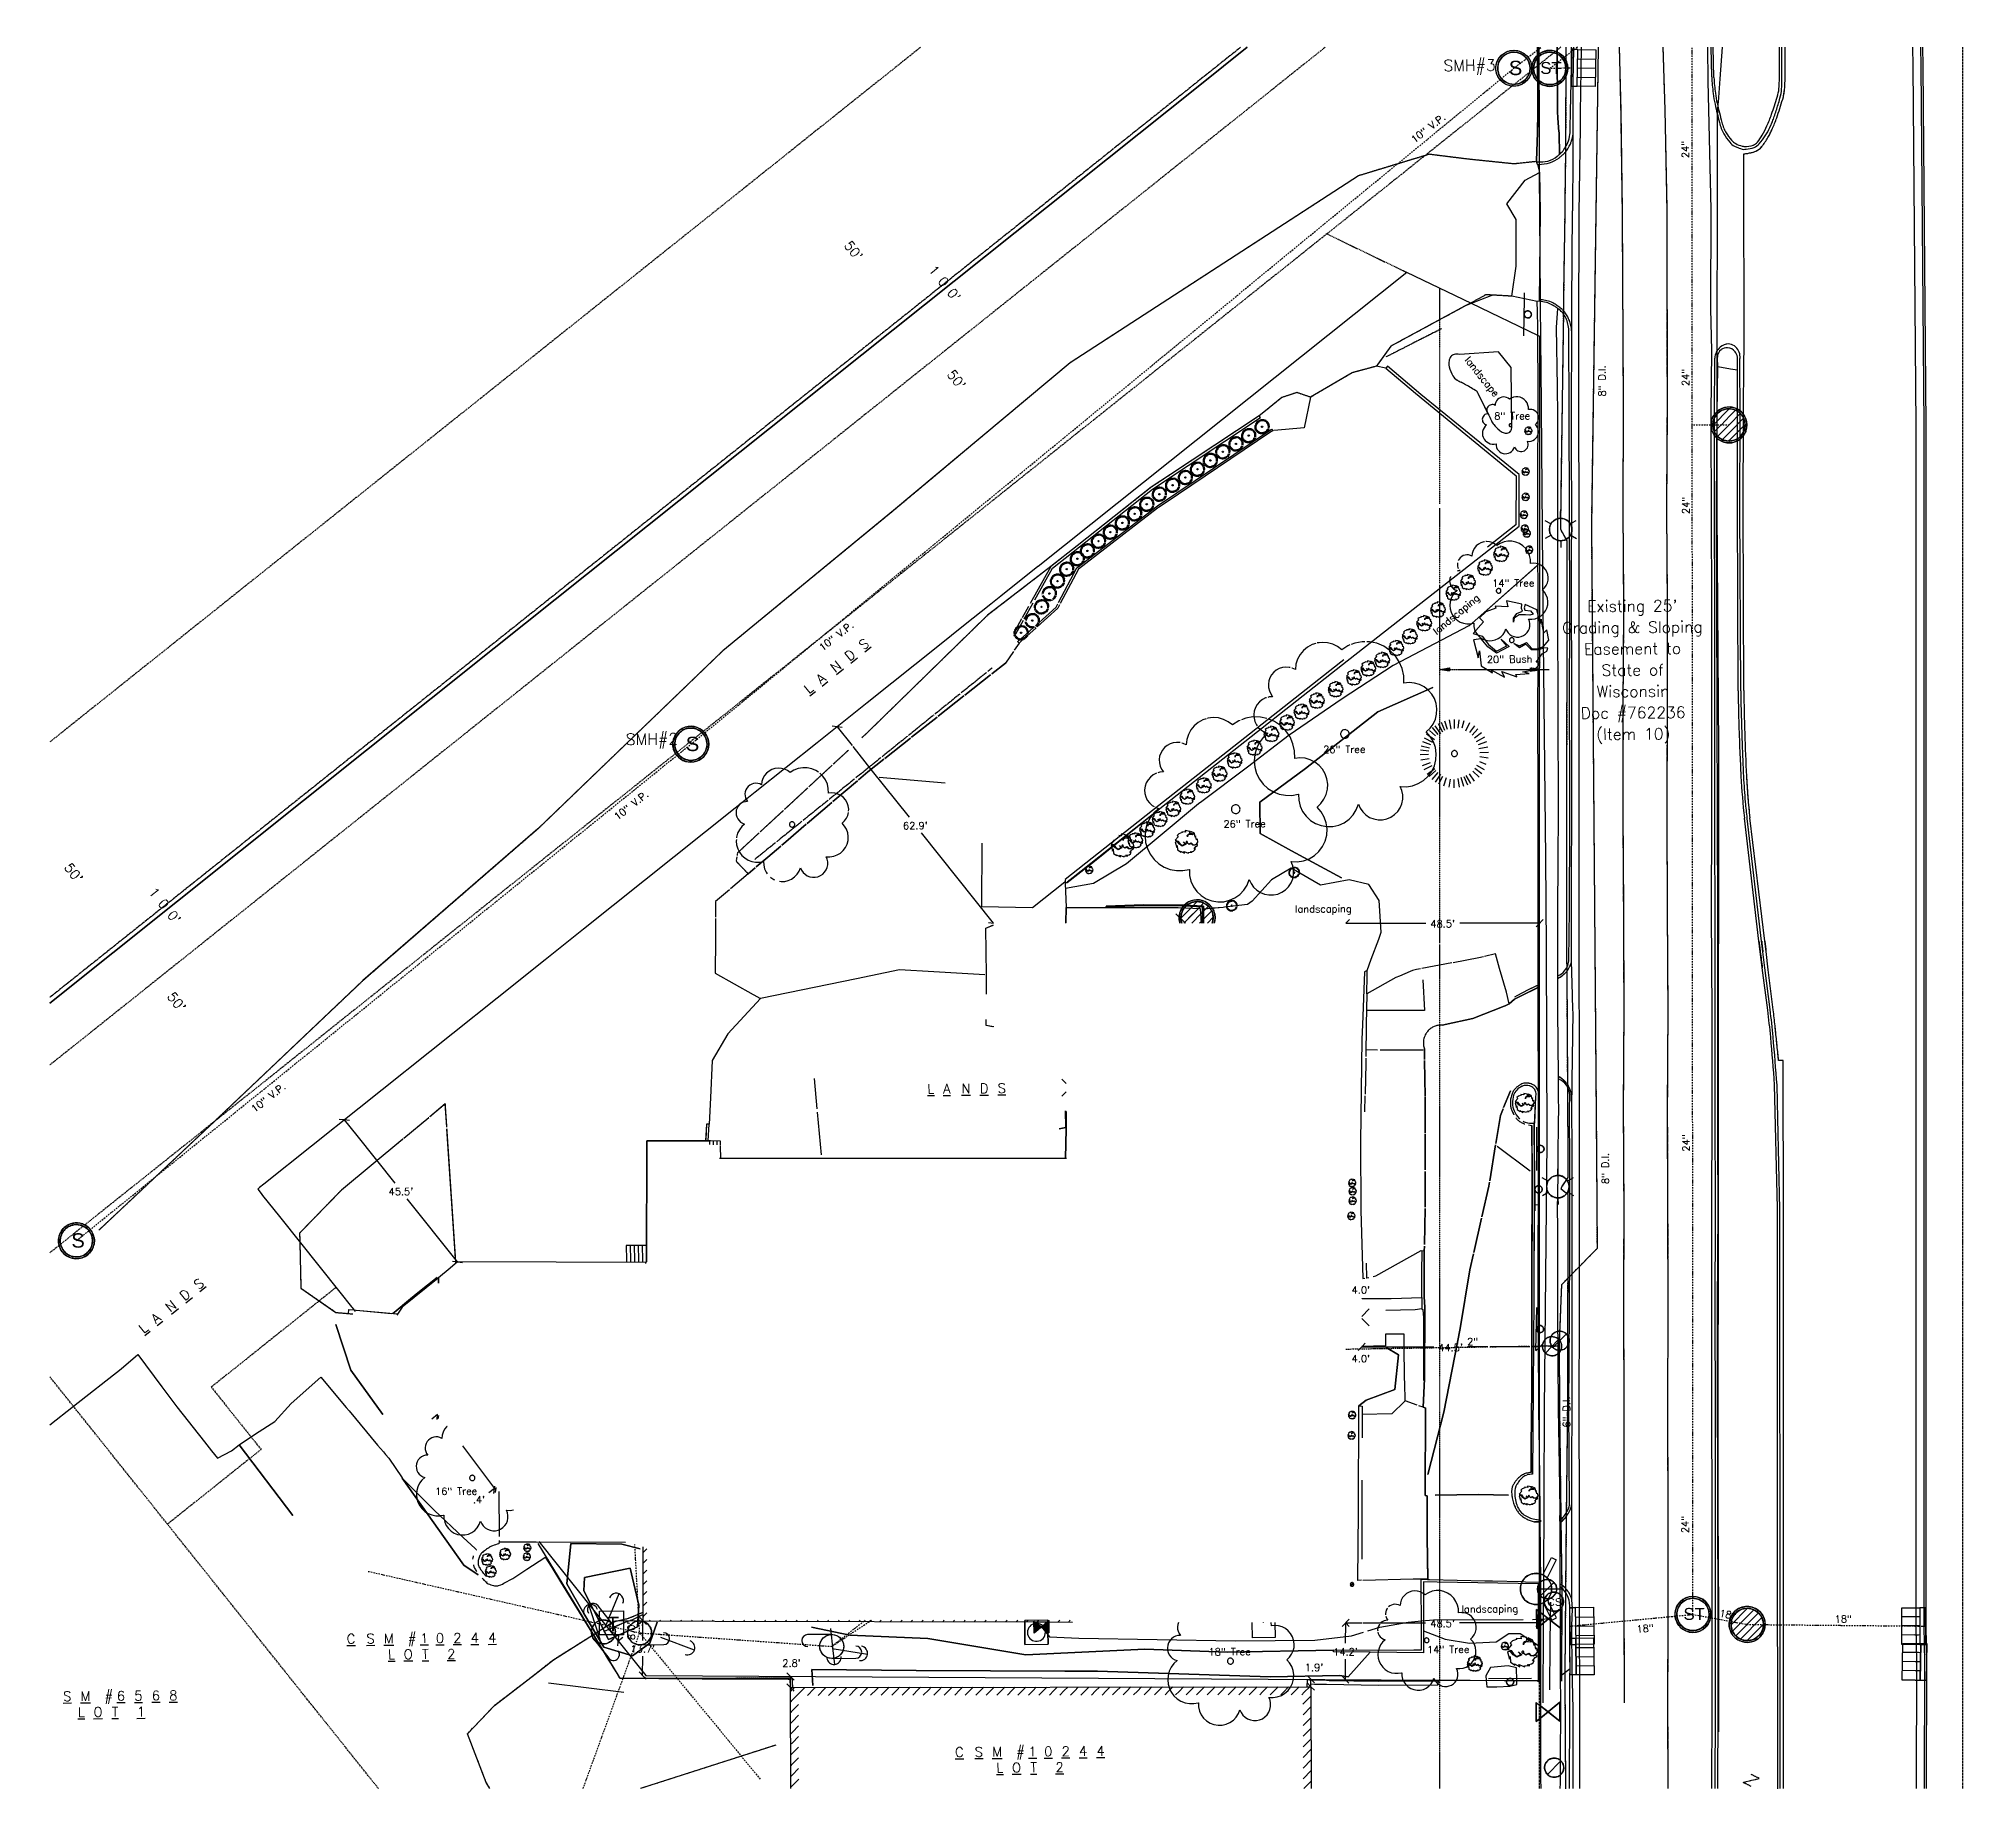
# Model space of a CAD drawing. Header units: inches. Extents: x -5728 to 15181, y 9834 to 15140.
# Drawn here: x 9355 to 15181, y 9834 to 15140 of the extents above; entities that cross this region are included whole.
import ezdxf

# ---------------------------------------------------------------- set-up
doc = ezdxf.new("R2010")
doc.units = ezdxf.units.IN
doc.header["$MEASUREMENT"] = 0
for name, pattern in [('IMPORT-CENTER2 _3_', [13.5, 9, -1.5, 1.5, -1.5]), ('IMPORT-CL', [8.4, 6, -0.6, 1.2, -0.6]), ('IMPORT-DASHED2 _3_', [4.5, 3, -1.5]), ('IMPORT-EASEMENT', [6, 3, -0.6, 0.6, -0.6, 0.6, -0.6]), ('IMPORT-ELEC', [7.2, 4.2, -1.8, 0, -1.2]), ('IMPORT-FNCG', [6.9, 4.2, -1.8, 0, -0.9]), ('IMPORT-FNCW', [6, 4.2, -0.9, 0, -0.9]), ('IMPORT-GUARDRAIL', [12, 3, 0, 6, 0, 3, 0]), ('IMPORT-HIDDEN2 _3_', [2.25, 1.5, -0.75]), ('IMPORT-OHTEL', [7.8, 4.2, -1.8, 0, -1.8]), ('IMPORT-OHU', [7.8, 4.2, -1.8, 0, -1.8]), ('IMPORT-SAN', [7.8, 4.2, -1.8, 0, -1.8]), ('IMPORT-SECTION', [18, 9.6, -1.2, 2.4, -1.2, 2.4, -1.2]), ('IMPORT-STRM', [7.8, 4.2, -1.8, 0, -1.8]), ('IMPORT-TEL', [7.2, 4.2, -1.8, 0, -1.2]), ('IMPORT-WAM', [6.6, 4.2, -1.2, 0, -1.2])]:
    doc.linetypes.add(name, pattern=pattern)
for name, color, linetype, lineweight in [('1810 S Park Street_dwg', 147, 'Continuous', 9), ('G-ANNO-MASK', 147, 'Continuous', 9), ('V-ANNO-DIMS-TEXT0', 147, 'Continuous', 9), ('V-ANNO-TEXT0-E', 147, 'Continuous', 9), ('V-ANNO-TEXT0-VEG-E', 147, 'Continuous', 9), ('V-ANNO-TEXT1', 147, 'Continuous', 9), ('V-ANNO-TEXT1-SAN-E', 147, 'Continuous', 9), ('V-BLDG-OTLN-E', 147, 'Continuous', 9), ('V-BLDG-PATT-E', 147, 'Continuous', 9), ('V-COMM-OVHD-E', 147, 'IMPORT-OHTEL', 9), ('V-COMM-UNDR-E', 147, 'IMPORT-TEL', 9), ('V-ESMT-SLOPING-E DOC 762236', 147, 'IMPORT-EASEMENT', 9), ('V-FENC-UNID-E', 147, 'IMPORT-FNCG', 9), ('V-NGAS-EQPM-E', 147, 'Continuous', 9), ('V-NODE-BLDG-E', 147, 'Continuous', 9), ('V-NODE-COMM-TPED-E', 147, 'Continuous', 9), ('V-NODE-NGAS-GSV-E', 147, 'Continuous', 9), ('V-NODE-PLNT-BUSH-E', 147, 'Continuous', 9), ('V-NODE-PLNT-CNF-E', 147, 'Continuous', 9), ('V-NODE-PLNT-TREE-E', 147, 'Continuous', 9), ('V-NODE-POWR-DGUY-E', 147, 'Continuous', 9), ('V-NODE-POWR-LPO-E', 147, 'Continuous', 9), ('V-NODE-POWR-PPO-E', 147, 'Continuous', 9), ('V-NODE-SITE-POST-E', 147, 'Continuous', 9), ('V-NODE-SITE-SIGN-E', 147, 'Continuous', 9), ('V-NODE-SSWR-SMH-E', 147, 'Continuous', 9), ('V-NODE-STRM-CIN-E', 147, 'Continuous', 9), ('V-NODE-STRM-FIN-E', 147, 'Continuous', 9), ('V-NODE-STRM-STMH-E', 147, 'Continuous', 9), ('V-NODE-WATR-HYD-E', 147, 'Continuous', 9), ('V-NODE-WATR-WAV-E', 147, 'Continuous', 9), ('V-NODE-WATR-WCS-E', 147, 'Continuous', 9), ('V-PLNT-EDGR-E', 147, 'Continuous', 9), ('V-POWR-OVHD-UNID-E', 147, 'IMPORT-OHU', 9), ('V-POWR-UNDR-E', 147, 'IMPORT-ELEC', 9), ('V-PROP-ADJN', 147, 'IMPORT-DASHED2 _3_', 9), ('V-PROP-CNTR-E', 147, 'IMPORT-CL', 9), ('V-PROP-PRCL', 147, 'Continuous', 9), ('V-PROP-SECT', 147, 'IMPORT-SECTION', 9), ('V-RAIL-CNTR-E', 147, 'Continuous', 9), ('V-ROAD-ASPH-E', 147, 'Continuous', 9), ('V-ROAD-CONC-E', 147, 'Continuous', 9), ('V-ROAD-CURB-BACK-E', 147, 'Continuous', 9), ('V-ROAD-CURB-FLAG-E', 147, 'Continuous', 9), ('V-ROAD-CURB-FLOW-E', 147, 'Continuous', 9), ('V-ROAD-GRVL-E', 147, 'IMPORT-HIDDEN2 _3_', 9), ('V-RWAY-LINE-E', 147, 'IMPORT-DASHED2 _3_', 9), ('V-SITE-E', 147, 'Continuous', 9), ('V-SSWR-PIPE-E', 147, 'IMPORT-SAN', 9), ('V-STRM-PIPE-E', 147, 'IMPORT-STRM', 9), ('V-SURV-FIGR-E', 147, 'Continuous', 9), ('V-SWLK-E', 147, 'Continuous', 9), ('V-TOPO-CNTR-E', 147, 'IMPORT-CENTER2 _3_', 9), ('V-TOPO-FALT-E', 147, 'Continuous', 9), ('V-WALL-RTWL-E', 147, 'Continuous', 9), ('V-WATR-MAIN-E', 147, 'IMPORT-WAM', 9)]:
    doc.layers.add(name, color=color, linetype=linetype, lineweight=lineweight)
doc.styles.add('Arial', font='arial.ttf', dxfattribs={"height": 23.04})
doc.styles.add('Arial_1', font='arial.ttf', dxfattribs={"height": 36})
doc.styles.add('Arial_2', font='arial.ttf', dxfattribs={"height": 43.2})
doc.styles.add('Simplex', font='simplex_.ttf', dxfattribs={"height": 21.6})
doc.styles.add('Simplex_1', font='simplex_.ttf', dxfattribs={"height": 34.2})
doc.styles.add('Simplex_2', font='simplex_.ttf', dxfattribs={"height": 28.8})
doc.styles.add('Simplex_3', font='simplex_.ttf', dxfattribs={"height": 21.6})
pattern_1 = [(45, (9819451.128, 5668339.104), (-15.9099, 15.9099), [])]
pattern_2 = [(45, (9818405.316, 5669489.856), (-15.9099, 15.9099), [])]

# ---------------------------------------------------------------- blocks, each defined once
blk = doc.blocks.new('1810 S Park Street_dwg_VAI-TOPO-BUSH-1480292-SITE PLAN')
at = {"layer": 'V-NODE-PLNT-BUSH-E', "color": 143, "lineweight": 25, "flags": 128}
blk.add_lwpolyline([(2.6, -5), (1.6, -4.8), (3.3, -4.5), (3.8, -4), (4.3, -3.3), (3.6, -3.3), (4.6, -2.1), (5.3, -1.7), (5.4, -1.3), (4.8, -1.2), (4, -1.6), (2.9, -1.5), (2.1, -0.6), (1.2, -1.2), (0.3, -0.5), (1.2, -0.9), (2.2, -0.4), (3, -1.3), (3.8, -1.3), (4.8, -1), (5.6, -0.1), (5.3, 1.5), (4.8, 1.1), (4.5, 3.1), (4.3, 2.5), (3.8, 4.5), (2.1, 5.3), (1.9, 4.9), (2, 4.5), (2.8, 4.4), (3.2, 3.9), (2.8, 3.7), (2.1, 3.8), (1.2, 3.8), (0.4, 3.3), (0.3, 2.7), (0.3, 3.3), (0.8, 4), (1.6, 4.3), (1.5, 4.7), (1.6, 5.4), (-0.7, 5.9), (-0.6, 5), (-2.5, 5.2), (-2.3, 4.8), (-3.9, 4.3), (-4.8, 3.4), (-4.2, 2.8), (-5.8, 1), (-4.4, 0.6), (-3.5, -0.6), (-2.3, -1.6), (-0.8, -0.8), (-1.6, 0.1), (-0.4, -1), (-2.3, -1.9), (-3.6, -1), (-4.6, 0.2), (-5.8, 0.1), (-5, -2.6), (-4.8, -1.6), (-4.6, -3.8), (-2.9, -4.9), (-3.1, -4.4), (-1.1, -5.5), (-1.5, -4.7), (0.7, -5.5), (0.6, -5.2)], close=True, dxfattribs=at)
at = {"layer": 'V-NODE-PLNT-BUSH-E', "color": 143, "lineweight": 25}
blk.add_circle((0, 0), 0.36, dxfattribs=at)
blk = doc.blocks.new('1810 S Park Street_dwg_VAI-TOPO-BUSH-V1-SITE PLAN')
at = {"layer": 'V-NODE-PLNT-BUSH-E', "color": 143, "lineweight": 25, "flags": 128}
for points in [[(1.6, 5.4), (-0.7, 5.9), (-0.6, 5), (-2.5, 5.2), (-2.3, 4.8), (-3.9, 4.3), (-4.8, 3.4), (-4.2, 2.8), (-5.8, 1), (-4.4, 0.6), (-3.5, -0.6), (-2.3, -1.6), (-0.8, -0.8), (-1.6, 0.1), (-0.4, -1), (-2.3, -1.9), (-3.6, -1), (-4.6, 0.2), (-5.8, 0.1), (-5, -2.6), (-4.8, -1.6), (-4.6, -3.8), (-2.9, -4.9), (-3.1, -4.4), (-1.1, -5.5), (-1.5, -4.7), (0.7, -5.5), (0.6, -5.2), (2.6, -5)], [(2.6, -5), (1.6, -4.8), (3.3, -4.5), (3.8, -4), (4.3, -3.3), (3.6, -3.3), (4.6, -2.1), (5.3, -1.7), (5.4, -1.3), (4.8, -1.2), (4, -1.6), (2.9, -1.5), (2.1, -0.6), (1.2, -1.2), (0.3, -0.5), (1.2, -0.9), (2.2, -0.4), (3, -1.3), (3.8, -1.3), (4.8, -1), (5.6, -0.1), (5.3, 1.5), (4.8, 1.1), (4.5, 3.1), (4.3, 2.5), (3.8, 4.5), (2.1, 5.3), (1.9, 4.9), (2, 4.5), (2.8, 4.4), (3.2, 3.9), (2.8, 3.7), (2.1, 3.8), (1.2, 3.8), (0.4, 3.3), (0.3, 2.7), (0.3, 3.3), (0.8, 4), (1.6, 4.3), (1.5, 4.7), (1.6, 5.4)]]:
    blk.add_lwpolyline(points, dxfattribs=at)
at = {"layer": 'V-NODE-PLNT-BUSH-E', "color": 143, "lineweight": 25}
blk.add_circle((0, 0), 0.36, dxfattribs=at)
blk = doc.blocks.new('1810 S Park Street_dwg_VAI-TOPO-BUSH-V2-SITE PLAN')
at = {"layer": 'V-NODE-PLNT-BUSH-E', "color": 143, "lineweight": 25, "flags": 128}
for points in [[(2.6, -5), (1.6, -4.8), (3.3, -4.5), (3.8, -4), (4.3, -3.3), (3.6, -3.3), (4.6, -2.1), (5.3, -1.7), (5.4, -1.3), (4.8, -1.2), (4, -1.6), (2.9, -1.5), (2.1, -0.6), (1.2, -1.2), (0.3, -0.5), (1.2, -0.9), (2.2, -0.4), (3, -1.3), (3.8, -1.3), (4.8, -1), (5.6, -0.1), (5.3, 1.5), (4.8, 1.1), (4.5, 3.1), (4.3, 2.5), (3.8, 4.5), (2.1, 5.3), (1.9, 4.9), (2, 4.5), (2.8, 4.4), (3.2, 3.9), (2.8, 3.7), (2.1, 3.8), (1.2, 3.8), (0.4, 3.3), (0.3, 2.7), (0.3, 3.3), (0.8, 4), (1.6, 4.3), (1.5, 4.7), (1.6, 5.4), (-0.7, 5.9), (-0.6, 5), (-2.5, 5.2), (-2.3, 4.8), (-3.9, 4.3), (-4.8, 3.4), (-4.2, 2.8), (-5.8, 1), (-4.4, 0.6), (-3.5, -0.6), (-2.3, -1.6), (-0.8, -0.8), (-1.6, 0.1), (-0.4, -1), (-2.3, -1.9), (-3.6, -1), (-4.6, 0.2)], [(-4.6, 0.2), (-5.8, 0.1), (-5, -2.6), (-4.8, -1.6), (-4.6, -3.8), (-2.9, -4.9), (-3.1, -4.4), (-1.1, -5.5), (-1.5, -4.7), (0.7, -5.5), (0.6, -5.2), (2.6, -5)]]:
    blk.add_lwpolyline(points, dxfattribs=at)
at = {"layer": 'V-NODE-PLNT-BUSH-E', "color": 143, "lineweight": 25}
blk.add_circle((0, 0), 0.36, dxfattribs=at)
blk = doc.blocks.new('1810 S Park Street_dwg_VAI-TOPO-BUSH-V3-SITE PLAN')
at = {"layer": 'V-NODE-PLNT-BUSH-E', "color": 143, "lineweight": 25, "flags": 128}
for points in [[(2.6, -5), (1.6, -4.8), (3.3, -4.5), (3.8, -4), (4.3, -3.3), (3.6, -3.3), (4.6, -2.1), (5.3, -1.7), (5.4, -1.3), (4.8, -1.2), (4, -1.6), (2.9, -1.5), (2.1, -0.6), (1.2, -1.2), (0.3, -0.5), (1.2, -0.9), (2.2, -0.4), (3, -1.3), (3.8, -1.3), (4.8, -1), (5.6, -0.1), (5.3, 1.5), (4.8, 1.1), (4.5, 3.1), (4.3, 2.5), (3.8, 4.5), (2.1, 5.3), (1.9, 4.9), (2, 4.5), (2.8, 4.4), (3.2, 3.9), (2.8, 3.7), (2.1, 3.8), (1.2, 3.8), (0.4, 3.3), (0.3, 2.7), (0.3, 3.3), (0.8, 4), (1.6, 4.3), (1.5, 4.7), (1.6, 5.4), (-0.7, 5.9), (-0.6, 5), (-2.5, 5.2), (-2.3, 4.8), (-3.9, 4.3), (-4.8, 3.4), (-4.2, 2.8), (-5.8, 1), (-4.4, 0.6), (-3.5, -0.6)], [(-3.5, -0.6), (-2.3, -1.6), (-0.8, -0.8), (-1.6, 0.1), (-0.4, -1), (-2.3, -1.9), (-3.6, -1), (-4.6, 0.2), (-5.8, 0.1), (-5, -2.6), (-4.8, -1.6), (-4.6, -3.8), (-2.9, -4.9), (-3.1, -4.4), (-1.1, -5.5), (-1.5, -4.7), (0.7, -5.5), (0.6, -5.2), (2.6, -5)]]:
    blk.add_lwpolyline(points, dxfattribs=at)
at = {"layer": 'V-NODE-PLNT-BUSH-E', "color": 143, "lineweight": 25}
for start, end in [(145.696, 360), (72, 144), (360, 64.4699)]:
    blk.add_arc((0, 0), 0.36, start, end, dxfattribs=at)
blk = doc.blocks.new('1810 S Park Street_dwg_VAI-TOPO-BUSH-V4-SITE PLAN')
at = {"layer": 'V-NODE-PLNT-BUSH-E', "color": 143, "lineweight": 25, "flags": 128}
for points in [[(-2.5, 5.1), (-2.3, 4.8), (-3.9, 4.3), (-4.8, 3.4), (-4.2, 2.8), (-5.8, 1), (-4.4, 0.6), (-3.5, -0.6), (-2.3, -1.6), (-0.8, -0.8), (-1.6, 0.1), (-0.4, -0.9)], [(-0.4, -1), (-2.3, -1.9), (-3.6, -1), (-4.6, 0.2), (-5.8, 0.1), (-5, -2.6), (-4.8, -1.6), (-4.6, -3.8), (-2.9, -4.9), (-3.1, -4.4), (-1.1, -5.5), (-1.5, -4.7), (0.7, -5.5), (0.6, -5.2), (2.6, -5)], [(2.6, -5), (1.6, -4.8), (3.3, -4.5), (3.8, -4), (4.3, -3.3), (3.6, -3.3), (4.6, -2.1), (5.3, -1.7), (5.4, -1.3), (4.8, -1.2), (4, -1.6), (2.9, -1.5), (2.1, -0.6), (1.2, -1.2), (0.3, -0.5), (1.2, -0.9), (2.2, -0.4), (3, -1.3), (3.8, -1.3), (4.8, -1), (5.6, -0.1), (5.3, 1.5), (4.8, 1.1), (4.5, 3.1), (4.3, 2.5), (3.8, 4.5), (2.1, 5.3), (1.9, 4.9), (2, 4.5), (2.8, 4.4), (3.2, 3.9), (2.8, 3.7), (2.1, 3.8), (1.2, 3.8), (0.4, 3.3), (0.3, 2.7), (0.3, 3.3), (0.8, 4), (1.6, 4.3), (1.5, 4.7), (1.6, 5.4), (-0.7, 5.9), (-0.6, 5), (-2.5, 5.2)]]:
    blk.add_lwpolyline(points, dxfattribs=at)
at = {"layer": 'V-NODE-PLNT-BUSH-E', "color": 143, "lineweight": 25}
blk.add_circle((0, 0), 0.36, dxfattribs=at)
blk = doc.blocks.new('1810 S Park Street_dwg_VAI-TOPO-BUSH-V5-SITE PLAN')
at = {"layer": 'V-NODE-PLNT-BUSH-E', "color": 143, "lineweight": 25}
blk.add_line((0.6, -5.2), (2.6, -5), dxfattribs=at)
at = {"layer": 'V-NODE-PLNT-BUSH-E', "color": 143, "lineweight": 25, "flags": 128}
blk.add_lwpolyline([(2.6, -5), (1.6, -4.8), (3.3, -4.5), (3.8, -4), (4.3, -3.3), (3.6, -3.3), (4.6, -2.1), (5.3, -1.7), (5.4, -1.3), (4.8, -1.2), (4, -1.6), (2.9, -1.5), (2.1, -0.6), (1.2, -1.2), (0.3, -0.5), (1.2, -0.9), (2.2, -0.4), (3, -1.3), (3.8, -1.3), (4.8, -1), (5.6, -0.1), (5.3, 1.5), (4.8, 1.1), (4.5, 3.1), (4.3, 2.5), (3.8, 4.5), (2.1, 5.3), (1.9, 4.9), (2, 4.5), (2.8, 4.4), (3.2, 3.9), (2.8, 3.7), (2.1, 3.8), (1.2, 3.8), (0.4, 3.3), (0.3, 2.7), (0.3, 3.3), (0.8, 4), (1.6, 4.3), (1.5, 4.7), (1.6, 5.4), (-0.7, 5.9), (-0.6, 5), (-2.5, 5.2), (-2.3, 4.8), (-3.9, 4.3), (-4.8, 3.4), (-4.2, 2.8), (-5.8, 1), (-4.4, 0.6), (-3.5, -0.6), (-2.3, -1.6), (-0.8, -0.8), (-1.6, 0.1), (-0.4, -1), (-2.3, -1.9), (-3.6, -1), (-4.6, 0.2), (-5.8, 0.1), (-5, -2.6), (-4.8, -1.6), (-4.6, -3.8), (-2.9, -4.9), (-3.1, -4.4), (-1.1, -5.5), (-1.5, -4.7), (0.7, -5.5), (0.6, -5.2)], dxfattribs=at)
at = {"layer": 'V-NODE-PLNT-BUSH-E', "color": 143, "lineweight": 25}
blk.add_circle((0, 0), 0.36, dxfattribs=at)
blk = doc.blocks.new('1810 S Park Street_dwg_VAI-TOPO-BUSH-V6-SITE PLAN')
at = {"layer": 'V-NODE-PLNT-BUSH-E', "color": 143, "lineweight": 25, "flags": 128}
for points in [[(4.6, -2.1), (5.3, -1.7), (5.4, -1.3), (4.8, -1.2), (4, -1.6), (2.9, -1.5), (2.1, -0.6), (1.2, -1.2), (0.3, -0.5), (1.2, -0.9), (2.2, -0.4), (3, -1.3), (3.8, -1.3), (4.8, -1), (5.6, -0.1), (5.3, 1.5), (4.8, 1.1), (4.5, 3.1), (4.3, 2.5), (3.8, 4.5), (2.1, 5.3), (1.9, 4.9), (2, 4.5), (2.8, 4.4), (3.2, 3.9), (2.8, 3.7), (2.1, 3.8), (1.2, 3.8), (0.4, 3.3), (0.3, 2.7), (0.3, 3.3), (0.8, 4), (1.6, 4.3), (1.5, 4.7), (1.6, 5.4), (-0.7, 5.9), (-0.6, 5), (-2.5, 5.2), (-2.3, 4.8), (-3.9, 4.3), (-4.8, 3.4), (-4.2, 2.8), (-5.8, 1), (-4.4, 0.6), (-3.5, -0.6), (-2.3, -1.6), (-0.8, -0.8), (-1.6, 0.1), (-0.4, -1), (-2.3, -1.9), (-3.6, -1)], [(-3.6, -0.9), (-4.6, 0.2), (-5.8, 0.1), (-5, -2.6), (-4.8, -1.6), (-4.6, -3.8), (-2.9, -4.9), (-3.1, -4.4), (-1.1, -5.5), (-1.5, -4.7), (0.7, -5.5), (0.6, -5.2), (2.6, -5)], [(2.6, -5), (1.6, -4.8), (3.3, -4.5), (3.8, -4), (4.3, -3.3), (3.6, -3.3), (4.5, -2.1)]]:
    blk.add_lwpolyline(points, dxfattribs=at)
at = {"layer": 'V-NODE-PLNT-BUSH-E', "color": 143, "lineweight": 25}
for start, end in [(360, 210.1545), (216, 360)]:
    blk.add_arc((0, 0), 0.36, start, end, dxfattribs=at)
blk = doc.blocks.new('1810 S Park Street_dwg_VAI-TOPO-BUSH-V7-SITE PLAN')
at = {"layer": 'V-NODE-PLNT-BUSH-E', "color": 143, "lineweight": 25, "flags": 128}
for points in [[(1.9, 4.9), (2, 4.5), (2.8, 4.4), (3.2, 3.9), (2.8, 3.7), (2.1, 3.8), (1.2, 3.8), (0.4, 3.3), (0.3, 2.7), (0.3, 3.3), (0.8, 4), (1.6, 4.3), (1.5, 4.7), (1.6, 5.4), (-0.7, 5.9), (-0.6, 5), (-2.5, 5.2), (-2.3, 4.8), (-3.9, 4.3), (-4.8, 3.4), (-4.2, 2.8), (-5.8, 1), (-4.4, 0.6), (-3.5, -0.6), (-2.3, -1.6), (-0.8, -0.8), (-1.6, 0.1), (-0.4, -1), (-2.3, -1.9), (-3.6, -1), (-4.6, 0.2), (-5.8, 0.1), (-5, -2.6), (-4.8, -1.6), (-4.6, -3.8), (-2.9, -4.9), (-3.1, -4.4), (-1.1, -5.5), (-1.5, -4.7), (0.7, -5.5), (0.6, -5.2), (2.6, -5)], [(2.6, -5), (1.6, -4.8), (3.3, -4.5), (3.8, -4), (4.3, -3.3), (3.6, -3.3), (4.6, -2.1), (5.3, -1.7), (5.4, -1.3), (4.8, -1.2), (4, -1.6), (2.9, -1.5), (2.1, -0.6), (1.2, -1.2), (0.3, -0.5), (1.2, -0.9), (2.2, -0.4), (3, -1.3), (3.8, -1.3), (4.8, -1), (5.6, -0.1), (5.3, 1.5), (4.8, 1.1), (4.5, 3.1), (4.3, 2.5), (3.8, 4.5), (2.1, 5.3), (1.9, 4.9)]]:
    blk.add_lwpolyline(points, dxfattribs=at)
at = {"layer": 'V-NODE-PLNT-BUSH-E', "color": 143, "lineweight": 25}
blk.add_circle((0, 0), 0.36, dxfattribs=at)
blk = doc.blocks.new('1810 S Park Street_dwg_VAI-TOPO-CNF-1480293-SITE PLAN')
at = {"layer": 'V-NODE-PLNT-CNF-E', "color": 145, "lineweight": 25}
for p, q in [((-5.7, 0.7), (-4.2, 0.5)), ((-5.5, 1.4), (-4.2, 1)), ((-5.3, 2), (-4, 1.5)), ((-5, 2.7), (-3.6, 2)), ((-4.6, 3.3), (-3.3, 2.4)), ((-4.1, 3.9), (-3.1, 3)), ((-3.7, 4.4), (-2.7, 3.2)), ((-3.2, 4.7), (-2.3, 3.3)), ((-2.7, 5), (-2, 3.7)), ((-2.2, 5.3), (-1.6, 3.9)), ((-1.6, 5.5), (-1.2, 4.1)), ((-0.8, 5.6), (-0.6, 4.1)), ((0, 5.7), (0, 4.2)), ((0.8, 5.6), (0.6, 4.2)), ((1.6, 5.5), (1.3, 4.2)), ((2.5, 5.1), (1.9, 3.7)), ((3.4, 4.6), (2.5, 3.5)), ((3.1, 3.2), (3, 3.1)), ((4, 4.1), (3.1, 3.2)), ((3.7, 2.8), (3.4, 2.5)), ((4.3, 2.3), (3.6, 2)), ((4.6, 3.4), (3.7, 2.8)), ((5, 1.8), (4, 1.4)), ((5.6, 1.1), (4.1, 0.8)), ((5.7, 0.1), (4.2, 0.1)), ((5, 2.7), (4.3, 2.3)), ((5.4, 1.9), (5, 1.8)), ((-5.7, -0.1), (-4.3, -0.1)), ((-5.6, -1), (-4.2, -0.8)), ((-5.4, -1.9), (-4, -1.4)), ((-5, -2.6), (-3.7, -2)), ((-4.6, -3.4), (-3.3, -2.5)), ((-4.2, -3.8), (-3.1, -2.8)), ((-3.7, -4.3), (-2.7, -3.1)), ((-3.2, -4.7), (-2.3, -3.4)), ((-3.2, -4.7), (-3.2, -4.7)), ((-2.6, -5), (-2, -3.7)), ((-1.8, -5.4), (-1.4, -4)), ((-0.9, -5.6), (-0.7, -4.2)), ((-0.1, -5.7), (-0.1, -4.3)), ((0.8, -5.6), (0.6, -4.2)), ((1.4, -5.1), (1.1, -4)), ((1.9, -4.7), (1.6, -3.9)), ((2.3, -4.3), (2, -3.7)), ((2.8, -3.9), (2.5, -3.4)), ((3.4, -3.3), (3.1, -3)), ((3.9, -2.9), (3.4, -2.5)), ((4.4, -2.4), (3.7, -2)), ((5.6, -0.8), (4.2, -0.6)), ((4.2, -1.4), (5.2, -1.8))]:
    blk.add_line(p, q, dxfattribs=at)
at = {"layer": 'V-NODE-PLNT-CNF-E', "color": 153, "lineweight": 25}
for p, q in [((1.5, -5.5), (1.4, -5.1)), ((2.2, -5.3), (1.9, -4.7)), ((2.7, -5), (2.3, -4.3)), ((3.3, -4.6), (2.8, -3.9)), ((4.1, -4), (3.4, -3.3)), ((4.6, -3.4), (3.9, -2.9)), ((5, -2.7), (4.4, -2.4)), ((5.2, -1.8), (5.3, -1.8))]:
    blk.add_line(p, q, dxfattribs=at)
at = {"layer": 'V-NODE-PLNT-CNF-E', "color": 145, "lineweight": 25}
blk.add_circle((0, 0), 0.5, dxfattribs=at)
blk = doc.blocks.new('1810 S Park Street_dwg_VAI-TOPO-CNF-V8-SITE PLAN')
at = {"layer": 'V-NODE-PLNT-CNF-E', "color": 145, "lineweight": 25}
for p, q in [((-5.5, 1.4), (-4.2, 1)), ((-5.3, 2), (-4, 1.5)), ((-5, 2.7), (-3.6, 2)), ((-5, 0.6), (-4.2, 0.5)), ((-4.6, 3.3), (-3.3, 2.4)), ((-4.1, 3.9), (-3.1, 3)), ((-3.7, 4.4), (-2.7, 3.2)), ((-3.2, 4.7), (-2.3, 3.3)), ((-2.7, 5), (-2, 3.7)), ((-2.2, 5.3), (-1.6, 3.9)), ((-1.6, 5.5), (-1.2, 4.1)), ((-0.8, 5.6), (-0.6, 4.1)), ((0, 5.7), (0, 4.2)), ((0.8, 5.6), (0.6, 4.2)), ((1.6, 5.5), (1.3, 4.2)), ((2.5, 5.1), (1.9, 3.7)), ((3.4, 4.6), (2.5, 3.5)), ((4, 4.1), (3, 3.1)), ((4.6, 3.4), (3.4, 2.5)), ((5, 2.7), (3.6, 2)), ((5.4, 1.9), (4, 1.4)), ((5.6, 1.1), (4.1, 0.8)), ((5.7, 0.1), (4.2, 0.1)), ((-5.6, -1), (-4.6, -0.8)), ((-5.4, -1.9), (-4, -1.4)), ((-5, -2.6), (-3.7, -2)), ((-4.6, -3.4), (-3.3, -2.5)), ((-4.2, -3.8), (-3.2, -2.8)), ((-3.7, -4.3), (-2.7, -3.1)), ((-3.2, -4.7), (-2.3, -3.4)), ((-2.6, -5), (-2, -3.7)), ((-1.8, -5.4), (-1.4, -4)), ((-0.9, -5.6), (-0.7, -4.2)), ((-0.1, -5.7), (-0.1, -4.3)), ((0.8, -5.6), (0.6, -4.2)), ((1.5, -5.5), (1.2, -4.4)), ((2, -3.7), (2, -3.7)), ((2.2, -5.3), (2, -4.9)), ((3.3, -4.5), (2.5, -3.4)), ((4.1, -4), (3.1, -3)), ((4.6, -3.4), (3.4, -2.5)), ((5, -2.7), (3.7, -2)), ((5.6, -0.8), (4.2, -0.6)), ((4.2, -1.4), (5.3, -1.8))]:
    blk.add_line(p, q, dxfattribs=at)
blk.add_circle((0, 0), 0.5, dxfattribs=at)
blk = doc.blocks.new('1810 S Park Street_dwg_VAI-TOPO-CNF-V9-SITE PLAN')
at = {"layer": 'V-NODE-PLNT-CNF-E', "color": 145, "lineweight": 25}
for p, q in [((-5.7, 0.7), (-4.2, 0.5)), ((-5.5, 1.4), (-4.2, 1)), ((-5.3, 2), (-4, 1.5)), ((-5, 2.7), (-3.6, 2)), ((-4.6, 3.3), (-3.3, 2.4)), ((-4.1, 3.9), (-3.1, 3)), ((-3.7, 4.4), (-2.7, 3.2)), ((-3.2, 4.7), (-2.3, 3.3)), ((-2.7, 5), (-2, 3.7)), ((-2.2, 5.3), (-1.6, 3.9)), ((-1.6, 5.5), (-1.2, 4.1)), ((-0.8, 5.6), (-0.6, 4.1)), ((0, 5.7), (0, 4.2)), ((0.8, 5.6), (0.6, 4.2)), ((1.6, 5.5), (1.3, 4.2)), ((2.5, 5.1), (1.9, 3.7)), ((3.4, 4.6), (2.5, 3.5)), ((4, 4.1), (3, 3.1)), ((4.6, 3.4), (3.4, 2.5)), ((5, 2.7), (3.6, 2)), ((5.4, 1.9), (4, 1.4)), ((5.6, 1.1), (4.1, 0.8)), ((5.7, 0.1), (4.2, 0.1)), ((-5.7, -0.1), (-4.3, -0.1)), ((-5.6, -1), (-4.2, -0.8)), ((-5.4, -1.9), (-4, -1.4)), ((-5, -2.6), (-3.7, -2)), ((-4.6, -3.4), (-3.3, -2.5)), ((-4.2, -3.8), (-3.1, -2.8)), ((-3.7, -4.3), (-2.7, -3.1)), ((-3.2, -4.7), (-2.3, -3.4)), ((-2.6, -5), (-2, -3.7)), ((-1.8, -5.4), (-1.4, -4)), ((-0.9, -5.6), (-0.7, -4.2)), ((-0.1, -5.7), (-0.1, -4.3)), ((0.8, -5.6), (0.6, -4.2)), ((1.5, -5.5), (1.1, -4)), ((2.2, -5.3), (1.6, -3.9)), ((2.7, -5), (2, -3.7)), ((3.3, -4.6), (2.5, -3.4)), ((4.1, -4), (3.1, -3)), ((4.6, -3.4), (3.4, -2.5)), ((5, -2.7), (3.7, -2)), ((5.6, -0.8), (4.2, -0.6)), ((4.2, -1.4), (5.3, -1.8))]:
    blk.add_line(p, q, dxfattribs=at)
blk.add_circle((0, 0), 0.5, dxfattribs=at)
blk = doc.blocks.new('1810 S Park Street_dwg_VAI-TOPO-CNF-V10-SITE PLAN')
at = {"layer": 'V-NODE-PLNT-CNF-E', "color": 143, "lineweight": 25}
for p, q in [((-5.7, 0.7), (-4.2, 0.5)), ((-5.5, 1.4), (-4.2, 1)), ((-5.3, 2), (-4.3, 1.7)), ((-5, 2.7), (-3.6, 2)), ((-4.6, 3.3), (-3.3, 2.4)), ((-4.3, 1.6), (-4, 1.5)), ((-4.1, 3.9), (-3.1, 3)), ((-3.7, 4.4), (-2.7, 3.2)), ((-3.2, 4.7), (-2.3, 3.3)), ((-2.7, 5), (-2, 3.7)), ((-2.2, 5.3), (-1.6, 3.9)), ((-1.6, 5.5), (-1.2, 4.1)), ((-0.8, 5.6), (-0.6, 4.1)), ((0, 5.7), (0, 4.2)), ((0.8, 5.6), (0.6, 4.2)), ((1.6, 5.5), (1.3, 4.2)), ((2.5, 5.1), (1.9, 3.7)), ((3.4, 4.6), (2.5, 3.5)), ((4, 4.1), (3, 3.1)), ((4.6, 3.4), (3.4, 2.5)), ((5, 2.7), (3.6, 2)), ((5.4, 1.9), (4, 1.4)), ((5.6, 1.1), (4.1, 0.8)), ((5.7, 0.1), (4.2, 0.1)), ((-5.7, -0.1), (-5.4, -0.1)), ((2, -3.7), (2, -3.7)), ((3.3, -4.6), (2.5, -3.4)), ((4.1, -4), (3.1, -3)), ((4.6, -3.4), (3.4, -2.5)), ((5, -2.7), (3.7, -2)), ((5.6, -0.8), (4.2, -0.6)), ((4.2, -1.4), (5.3, -1.8))]:
    blk.add_line(p, q, dxfattribs=at)
at = {"layer": 'V-NODE-PLNT-CNF-E', "color": 145, "lineweight": 25}
for p, q in [((-5.4, -1.9), (-4, -1.4)), ((-5, -2.6), (-3.7, -2)), ((-4.7, -0.8), (-4.6, -0.8)), ((-4.5, -3.4), (-3.3, -2.5)), ((-4.2, -3.8), (-3.1, -2.8)), ((-3.7, -4.3), (-2.7, -3.1)), ((-3.2, -4.7), (-2.3, -3.4)), ((-2.6, -5), (-2, -3.7)), ((-1.8, -5.4), (-1.4, -4)), ((-0.9, -5.6), (-0.7, -4.2)), ((-0.1, -5.7), (-0.1, -4.3)), ((0.8, -5.6), (0.6, -4.2)), ((1.5, -5.5), (1.2, -4.4)), ((2.2, -5.3), (2, -4.9))]:
    blk.add_line(p, q, dxfattribs=at)
at = {"layer": 'V-NODE-PLNT-CNF-E', "color": 143, "lineweight": 25}
blk.add_circle((0, 0), 0.5, dxfattribs=at)
blk = doc.blocks.new('1810 S Park Street_dwg_VAI-TOPO-CNF-V11-SITE PLAN')
at = {"layer": 'V-NODE-PLNT-CNF-E', "color": 143, "lineweight": 25}
for p, q in [((-5.7, 0.7), (-4.2, 0.5)), ((-5.5, 1.4), (-4.2, 1)), ((-5.3, 2), (-4, 1.5)), ((-5, 2.7), (-3.6, 2)), ((-4.6, 3.3), (-3.3, 2.4)), ((-4.1, 3.9), (-3.1, 3)), ((-3.7, 4.4), (-2.7, 3.2)), ((-3.2, 4.7), (-2.3, 3.3)), ((-2.7, 5), (-2, 3.7)), ((-2.2, 5.3), (-1.6, 3.9)), ((-1.6, 5.5), (-1.2, 4.1)), ((-0.8, 5.6), (-0.6, 4.1)), ((0, 5.7), (0, 4.2)), ((0.8, 5.6), (0.6, 4.2)), ((1.6, 5.5), (1.3, 4.2)), ((2.5, 5.1), (1.9, 3.7)), ((3.4, 4.6), (2.5, 3.5)), ((4, 4.1), (3, 3.1)), ((4.6, 3.4), (3.4, 2.5)), ((5, 2.7), (3.6, 2)), ((5.4, 1.9), (4, 1.4)), ((5.6, 1.1), (4.1, 0.8)), ((5.7, 0.1), (4.2, 0.1)), ((-5.7, -0.1), (-4.3, -0.1)), ((-5.6, -1), (-4.2, -0.8)), ((-5.4, -1.9), (-4, -1.4)), ((-5, -2.6), (-3.7, -2)), ((-4.6, -3.4), (-3.3, -2.5)), ((-4.2, -3.8), (-3.1, -2.8)), ((-3.7, -4.3), (-2.7, -3.1)), ((-3.2, -4.7), (-2.3, -3.4)), ((-2.6, -5), (-2, -3.7)), ((-1.8, -5.4), (-1.4, -4)), ((-0.9, -5.6), (-0.7, -4.2)), ((-0.1, -5.7), (-0.1, -4.3)), ((0.8, -5.6), (0.6, -4.2)), ((1.5, -5.5), (1.1, -4)), ((2.2, -5.3), (1.6, -3.9)), ((2.7, -5), (2, -3.7)), ((3.3, -4.6), (2.5, -3.4)), ((4.1, -4), (3.1, -3)), ((4.6, -3.4), (3.4, -2.5)), ((5, -2.7), (3.7, -2)), ((5.6, -0.8), (4.2, -0.6)), ((4.2, -1.4), (5.3, -1.8))]:
    blk.add_line(p, q, dxfattribs=at)
blk.add_circle((0, 0), 0.5, dxfattribs=at)
blk = doc.blocks.new('1810 S Park Street_dwg_VAI-TOPO-CNF-V12-SITE PLAN')
at = {"layer": 'V-NODE-PLNT-CNF-E', "color": 143, "lineweight": 25}
for p, q in [((-5.7, 0.7), (-4.2, 0.5)), ((-5.5, 1.4), (-4.2, 1)), ((-5.3, 2), (-4, 1.5)), ((-5, 2.7), (-3.6, 2)), ((-4.6, 3.3), (-3.3, 2.4)), ((-4.1, 3.9), (-3.1, 3)), ((-3.7, 4.4), (-2.7, 3.2)), ((-3.2, 4.7), (-2.3, 3.3)), ((-2.7, 5), (-2, 3.7)), ((-2.2, 5.3), (-1.6, 3.9)), ((-1.6, 5.5), (-1.2, 4.1)), ((-0.8, 5.6), (-0.6, 4.1)), ((0, 5.7), (0, 4.2)), ((0.8, 5.6), (0.6, 4.2)), ((1.6, 5.5), (1.3, 4.2)), ((2.5, 5.1), (1.9, 3.7)), ((3.4, 4.6), (2.5, 3.5)), ((4, 4.1), (3, 3.1)), ((4.6, 3.4), (3.4, 2.5)), ((5, 2.7), (3.6, 2)), ((5.4, 1.9), (4, 1.4)), ((5.6, 1.1), (4.1, 0.8)), ((5.7, 0.1), (4.2, 0.1)), ((-5.7, -0.1), (-4.3, -0.1)), ((-5.6, -1), (-4.2, -0.8)), ((-5.4, -1.9), (-4, -1.4)), ((-5, -2.6), (-3.7, -2)), ((-4.6, -3.4), (-3.3, -2.5)), ((-4.2, -3.8), (-3.1, -2.8)), ((-3.7, -4.3), (-2.7, -3.1)), ((-3.2, -4.7), (-2.3, -3.4)), ((-2.6, -5), (-2, -3.7)), ((-1.8, -5.4), (-1.4, -4)), ((-0.9, -5.6), (-0.7, -4.2)), ((-0.1, -5.7), (-0.1, -4.3)), ((0.8, -5.6), (0.6, -4.2)), ((1.5, -5.5), (1.1, -4)), ((2.2, -5.3), (1.6, -3.9)), ((2.7, -5), (2, -3.7)), ((3.3, -4.6), (2.5, -3.4)), ((4.1, -4), (3.1, -3)), ((4.6, -3.4), (3.4, -2.5)), ((5, -2.7), (3.7, -2)), ((5.6, -0.8), (4.2, -0.6)), ((4.2, -1.4), (5.3, -1.8))]:
    blk.add_line(p, q, dxfattribs=at)
blk.add_circle((0, 0), 0.5, dxfattribs=at)
blk = doc.blocks.new('1810 S Park Street_dwg_VAI-TOPO-CNF-V13-SITE PLAN')
at = {"layer": 'V-NODE-PLNT-CNF-E', "color": 143, "lineweight": 25}
for p, q in [((-5.7, 0.7), (-4.2, 0.5)), ((-5.5, 1.4), (-4.2, 1)), ((-5.3, 2), (-4, 1.5)), ((-5, 2.7), (-3.6, 2)), ((-4.6, 3.3), (-3.3, 2.4)), ((-4.1, 3.9), (-3.1, 3)), ((-3.7, 4.4), (-2.7, 3.2)), ((-3.2, 4.7), (-2.3, 3.3)), ((-2.7, 5), (-2, 3.7)), ((-2.2, 5.3), (-1.6, 3.9)), ((-1.6, 5.5), (-1.2, 4.1)), ((-0.8, 5.6), (-0.6, 4.1)), ((0, 5.7), (0, 4.2)), ((0.8, 5.6), (0.6, 4.2)), ((1.6, 5.5), (1.3, 4.2)), ((2.5, 5.1), (1.9, 3.7)), ((3.4, 4.6), (2.5, 3.5)), ((4, 4.1), (3, 3.1)), ((4.6, 3.4), (3.4, 2.5)), ((5, 2.7), (3.6, 2)), ((5.4, 1.9), (4, 1.4)), ((5.6, 1.1), (4.1, 0.8)), ((5.7, 0.1), (4.2, 0.1)), ((-5.7, -0.1), (-4.3, -0.1)), ((-5.6, -1), (-4.2, -0.8)), ((-5.4, -1.9), (-4, -1.4)), ((-5, -2.6), (-3.7, -2)), ((-4.6, -3.4), (-3.3, -2.5)), ((-4.2, -3.8), (-3.1, -2.8)), ((-3.7, -4.3), (-2.7, -3.1)), ((-3.2, -4.7), (-2.3, -3.4)), ((-2.6, -5), (-2, -3.7)), ((-1.8, -5.4), (-1.4, -4)), ((-0.9, -5.6), (-0.7, -4.2)), ((-0.1, -5.7), (-0.1, -4.3)), ((0.8, -5.6), (0.6, -4.2)), ((1.5, -5.5), (1.1, -4)), ((2.2, -5.3), (1.6, -3.9)), ((2.7, -5), (2, -3.7)), ((3.3, -4.6), (2.5, -3.4)), ((4.1, -4), (3.1, -3)), ((4.6, -3.4), (3.4, -2.5)), ((5, -2.7), (3.7, -2)), ((5.6, -0.8), (4.2, -0.6)), ((4.2, -1.4), (5.3, -1.8))]:
    blk.add_line(p, q, dxfattribs=at)
blk.add_circle((0, 0), 0.5, dxfattribs=at)
blk = doc.blocks.new('1810 S Park Street_dwg_VAI-TOPO-CNF-V14-SITE PLAN')
at = {"layer": 'V-NODE-PLNT-CNF-E', "color": 143, "lineweight": 25}
for p, q in [((-5.7, 0.7), (-4.2, 0.5)), ((-5.5, 1.4), (-4.2, 1)), ((-5.3, 2), (-4, 1.5)), ((-5, 2.7), (-3.6, 2)), ((-4.6, 3.3), (-3.3, 2.4)), ((-4.1, 3.9), (-3.1, 3)), ((-3.7, 4.4), (-2.7, 3.2)), ((-3.2, 4.7), (-2.3, 3.3)), ((-2.7, 5), (-2, 3.7)), ((-2.2, 5.3), (-1.6, 3.9)), ((-1.6, 5.5), (-1.2, 4.1)), ((-0.8, 5.6), (-0.6, 4.1)), ((0, 5.7), (0, 4.2)), ((0.8, 5.6), (0.6, 4.2)), ((1.6, 5.5), (1.3, 4.2)), ((2.5, 5.1), (1.9, 3.7)), ((3.4, 4.6), (2.5, 3.5)), ((4, 4.1), (3, 3.1)), ((4.6, 3.4), (3.4, 2.5)), ((5, 2.7), (3.6, 2)), ((5.4, 1.9), (4, 1.4)), ((5.6, 1.1), (4.1, 0.8)), ((5.7, 0.1), (4.2, 0.1)), ((-5.7, -0.1), (-4.3, -0.1)), ((-5.6, -1), (-4.2, -0.8)), ((-5.4, -1.9), (-4, -1.4)), ((-5, -2.6), (-3.7, -2)), ((-4.6, -3.4), (-3.3, -2.5)), ((-4.2, -3.8), (-3.1, -2.8)), ((-3.7, -4.3), (-2.7, -3.1)), ((-3.2, -4.7), (-2.3, -3.4)), ((-2.6, -5), (-2, -3.7)), ((-1.8, -5.4), (-1.4, -4)), ((-0.9, -5.6), (-0.7, -4.2)), ((-0.1, -5.7), (-0.1, -4.3)), ((0.8, -5.6), (0.6, -4.2)), ((1.5, -5.5), (1.1, -4)), ((2.2, -5.3), (1.6, -3.9)), ((2.7, -5), (2, -3.7)), ((3.3, -4.6), (2.5, -3.4)), ((4.1, -4), (3.1, -3)), ((4.6, -3.4), (3.4, -2.5)), ((5, -2.7), (3.7, -2)), ((5.6, -0.8), (4.2, -0.6)), ((4.2, -1.4), (5.3, -1.8))]:
    blk.add_line(p, q, dxfattribs=at)
blk.add_circle((0, 0), 0.5, dxfattribs=at)
blk = doc.blocks.new('1810 S Park Street_dwg_VAI-TOPO-CNF-V15-SITE PLAN')
at = {"layer": 'V-NODE-PLNT-CNF-E', "color": 143, "lineweight": 25}
for p, q in [((-5.7, 0.7), (-4.2, 0.5)), ((-5.5, 1.4), (-4.2, 1)), ((-5.3, 2), (-4, 1.5)), ((-5, 2.7), (-3.6, 2)), ((-4.6, 3.3), (-3.3, 2.4)), ((-4.1, 3.9), (-3.1, 3)), ((-3.7, 4.4), (-2.7, 3.2)), ((-3.2, 4.7), (-2.3, 3.3)), ((-2.7, 5), (-2, 3.7)), ((-2.2, 5.3), (-1.6, 3.9)), ((-1.6, 5.5), (-1.2, 4.1)), ((-0.8, 5.6), (-0.6, 4.1)), ((0, 5.7), (0, 4.2)), ((0.8, 5.6), (0.6, 4.2)), ((1.6, 5.5), (1.3, 4.2)), ((2.5, 5.1), (1.9, 3.7)), ((3.4, 4.6), (2.5, 3.5)), ((4, 4.1), (3, 3.1)), ((4.6, 3.4), (3.4, 2.5)), ((5, 2.7), (3.6, 2)), ((5.4, 1.9), (4, 1.4)), ((5.6, 1.1), (4.1, 0.8)), ((5.7, 0.1), (4.2, 0.1)), ((-5.7, -0.1), (-4.3, -0.1)), ((-5.6, -1), (-4.2, -0.8)), ((-5.4, -1.9), (-4, -1.4)), ((-5, -2.6), (-3.7, -2)), ((-4.6, -3.4), (-3.3, -2.5)), ((-4.2, -3.8), (-3.1, -2.8)), ((-3.7, -4.3), (-2.7, -3.1)), ((-3.2, -4.7), (-2.3, -3.4)), ((-2.6, -5), (-2, -3.7)), ((-1.8, -5.4), (-1.4, -4)), ((-0.9, -5.6), (-0.7, -4.2)), ((-0.1, -5.7), (-0.1, -4.3)), ((0.8, -5.6), (0.6, -4.2)), ((1.5, -5.5), (1.1, -4)), ((2.2, -5.3), (1.6, -3.9)), ((2.7, -5), (2, -3.7)), ((3.3, -4.6), (2.5, -3.4)), ((4.1, -4), (3.1, -3)), ((4.6, -3.4), (3.4, -2.5)), ((5, -2.7), (3.7, -2)), ((5.6, -0.8), (4.2, -0.6)), ((4.2, -1.4), (5.3, -1.8))]:
    blk.add_line(p, q, dxfattribs=at)
blk.add_circle((0, 0), 0.5, dxfattribs=at)
blk = doc.blocks.new('1810 S Park Street_dwg_VAI-TOPO-CNF-V16-SITE PLAN')
at = {"layer": 'V-NODE-PLNT-CNF-E', "color": 143, "lineweight": 25}
for p, q in [((-5.7, 0.7), (-4.2, 0.5)), ((-5.5, 1.4), (-4.2, 1)), ((-5.3, 2), (-4, 1.5)), ((-5, 2.7), (-3.6, 2)), ((-4.6, 3.3), (-3.3, 2.4)), ((-4.1, 3.9), (-3.1, 3)), ((-3.7, 4.4), (-2.7, 3.2)), ((-3.2, 4.7), (-2.3, 3.3)), ((-2.7, 5), (-2, 3.7)), ((-2.2, 5.3), (-1.6, 3.9)), ((-1.6, 5.5), (-1.2, 4.1)), ((-0.8, 5.6), (-0.6, 4.1)), ((0, 5.7), (0, 4.2)), ((0.8, 5.6), (0.6, 4.2)), ((1.6, 5.5), (1.3, 4.2)), ((2.5, 5.1), (1.9, 3.7)), ((3.4, 4.6), (2.5, 3.5)), ((4, 4.1), (3, 3.1)), ((4.6, 3.4), (3.4, 2.5)), ((5, 2.7), (3.6, 2)), ((5.4, 1.9), (4, 1.4)), ((5.6, 1.1), (4.1, 0.8)), ((5.7, 0.1), (4.2, 0.1)), ((-5.7, -0.1), (-4.3, -0.1)), ((-5.6, -1), (-4.2, -0.8)), ((-5.4, -1.9), (-4, -1.4)), ((-5, -2.6), (-3.7, -2)), ((-4.6, -3.4), (-3.3, -2.5)), ((-4.2, -3.8), (-3.1, -2.8)), ((-3.7, -4.3), (-2.7, -3.1)), ((-3.2, -4.7), (-2.3, -3.4)), ((-2.6, -5), (-2, -3.7)), ((-1.8, -5.4), (-1.4, -4)), ((-0.9, -5.6), (-0.7, -4.2)), ((-0.1, -5.7), (-0.1, -4.3)), ((0.8, -5.6), (0.6, -4.2)), ((1.5, -5.5), (1.1, -4)), ((2.2, -5.3), (1.6, -3.9)), ((2.7, -5), (2, -3.7)), ((3.3, -4.6), (2.5, -3.4)), ((4.1, -4), (3.1, -3)), ((4.6, -3.4), (3.4, -2.5)), ((5, -2.7), (3.7, -2)), ((5.6, -0.8), (4.2, -0.6)), ((4.2, -1.4), (5.3, -1.8))]:
    blk.add_line(p, q, dxfattribs=at)
blk.add_circle((0, 0), 0.5, dxfattribs=at)
blk = doc.blocks.new('1810 S Park Street_dwg_VAI-TOPO-BUSH-V17-SITE PLAN')
at = {"layer": 'V-NODE-PLNT-BUSH-E', "color": 143, "lineweight": 25, "flags": 128}
for points in [[(2.1, 3.8), (1.2, 3.8), (0.4, 3.3), (0.3, 2.7), (0.3, 3.3), (0.8, 4), (1.6, 4.3), (1.5, 4.7), (1.6, 5.4), (-0.7, 5.9), (-0.6, 5), (-2.5, 5.2), (-2.3, 4.8), (-3.9, 4.3), (-4.8, 3.4), (-4.2, 2.8), (-5.8, 1), (-4.4, 0.6), (-3.5, -0.6), (-2.3, -1.6), (-0.8, -0.8), (-1.6, 0.1), (-0.4, -1), (-2.3, -1.9), (-3.6, -1), (-4.6, 0.2), (-5.8, 0.1), (-5, -2.6), (-4.8, -1.6), (-4.6, -3.8), (-2.9, -4.9), (-3.1, -4.4), (-1.1, -5.5), (-1.5, -4.7), (0.7, -5.5), (0.6, -5.2), (2.6, -5)], [(2.6, -5), (1.6, -4.8), (3.3, -4.5), (3.8, -4), (4.3, -3.3), (3.6, -3.3), (4.6, -2.1), (5.3, -1.7), (5.4, -1.3), (4.8, -1.2), (4, -1.6), (2.9, -1.5), (2.1, -0.6), (1.2, -1.2), (0.3, -0.5), (1.2, -0.9), (2.2, -0.4), (3, -1.3), (3.8, -1.3), (4.8, -1), (5.6, -0.1), (5.3, 1.5), (4.8, 1.1), (4.5, 3.1), (4.3, 2.5), (3.8, 4.5), (2.1, 5.3), (1.9, 4.9), (2, 4.5), (2.8, 4.4), (3.2, 3.9), (2.8, 3.7), (2.1, 3.8)]]:
    blk.add_lwpolyline(points, dxfattribs=at)
at = {"layer": 'V-NODE-PLNT-BUSH-E', "color": 143, "lineweight": 25}
blk.add_circle((0, 0), 0.36, dxfattribs=at)
blk = doc.blocks.new('1810 S Park Street_dwg_VAI-TOPO-BUSH-V18-SITE PLAN')
at = {"layer": 'V-NODE-PLNT-BUSH-E', "color": 143, "lineweight": 25, "flags": 128}
for points in [[(1.6, 4.4), (1.5, 4.7), (1.6, 5.4), (-0.7, 5.9), (-0.6, 5), (-2.5, 5.2), (-2.3, 4.8), (-3.9, 4.3), (-4.8, 3.4), (-4.2, 2.8), (-5.8, 1), (-4.4, 0.6), (-3.5, -0.6), (-2.3, -1.6), (-0.8, -0.8), (-1.6, 0.1), (-0.4, -1), (-2.3, -1.9), (-3.6, -1), (-4.6, 0.2), (-5.8, 0.1), (-5, -2.6), (-4.8, -1.6), (-4.6, -3.8), (-2.9, -4.9), (-3.1, -4.4), (-1.1, -5.5), (-1.5, -4.7), (0.7, -5.5), (0.6, -5.2), (2.6, -5)], [(2.6, -5), (1.6, -4.8), (3.3, -4.5), (3.8, -4), (4.3, -3.3), (3.6, -3.3), (4.6, -2.1), (5.3, -1.7), (5.4, -1.3), (4.8, -1.2), (4, -1.6), (2.9, -1.5), (2.1, -0.6), (1.2, -1.2), (0.3, -0.5), (1.2, -0.9), (2.2, -0.4), (3, -1.3), (3.8, -1.3), (4.8, -1), (5.6, -0.1), (5.3, 1.5), (4.8, 1.1), (4.5, 3.1), (4.3, 2.5), (3.8, 4.5), (2.1, 5.3), (1.9, 4.9), (2, 4.5), (2.8, 4.4), (3.2, 3.9), (2.8, 3.7), (2.1, 3.8), (1.2, 3.8), (0.4, 3.3), (0.3, 2.7), (0.3, 3.3), (0.8, 4), (1.6, 4.3)]]:
    blk.add_lwpolyline(points, dxfattribs=at)
at = {"layer": 'V-NODE-PLNT-BUSH-E', "color": 143, "lineweight": 25}
blk.add_circle((0, 0), 0.36, dxfattribs=at)
blk = doc.blocks.new('1810 S Park Street_dwg_VAI-TOPO-GSV-1480294-SITE PLAN')
at = {"layer": 'G-ANNO-MASK', "lineweight": 25}
for points in [[(-0.75, -0.61), (0, 0), (-0.64, 0.51), (-0.75, 0.51), (-0.75, -0.24)], [(0.75, -0.59), (0.75, 0.49), (0.61, 0.49), (0, 0), (0.03, -0.03)]]:
    blk.add_hatch(color=165, dxfattribs=at).paths.add_polyline_path(points, flags=0)
at = {"layer": 'G-ANNO-MASK', "color": 143, "lineweight": 25, "flags": 128}
blk.add_lwpolyline([(-0.75, -0.61), (-0.75, 0.59), (0, 0), (0.75, 0.61), (0.75, -0.59), (0, 0)], close=True, dxfattribs=at)
at = {"layer": 'V-NGAS-EQPM-E', "color": 143, "lineweight": 25, "flags": 128}
blk.add_lwpolyline([(-0.75, 0.59), (0.75, -0.59), (0.75, 0.61), (-0.75, -0.61)], close=True, dxfattribs=at)
blk = doc.blocks.new('1810 S Park Street_dwg__ArchTick-1480295-SITE PLAN')
at = {"layer": 'V-ANNO-DIMS-TEXT0', "color": 153, "lineweight": 25}
blk.add_line((-6, -6), (0, 0), dxfattribs=at)
blk = doc.blocks.new('1810 S Park Street_dwg__ArchTick-V19-SITE PLAN')
at = {"layer": 'V-ANNO-DIMS-TEXT0', "color": 143, "lineweight": 25}
blk.add_line((-6, -6), (0, 0), dxfattribs=at)
at = {"layer": 'V-ANNO-DIMS-TEXT0', "color": 8, "lineweight": 25}
blk.add_line((0, 0), (6, 6), dxfattribs=at)
blk = doc.blocks.new('1810 S Park Street_dwg__ArchTick-V20-SITE PLAN')
at = {"layer": 'V-ANNO-DIMS-TEXT0', "color": 143, "lineweight": 25}
blk.add_line((-6, -6), (0, 0), dxfattribs=at)
blk = doc.blocks.new('1810 S Park Street_dwg__ArchTick-V21-SITE PLAN')
at = {"layer": 'V-ANNO-DIMS-TEXT0', "color": 153, "lineweight": 25}
blk.add_line((-2.6, -2.6), (6, 6), dxfattribs=at)
at = {"layer": 'V-ANNO-DIMS-TEXT0', "color": 143, "lineweight": 25}
blk.add_line((-6, -6), (-2.6, -2.6), dxfattribs=at)
blk = doc.blocks.new('1810 S Park Street_dwg__ArchTick-V22-SITE PLAN')
at = {"layer": 'V-ANNO-DIMS-TEXT0', "color": 143, "lineweight": 25}
blk.add_line((-6, -6), (6, 6), dxfattribs=at)
blk = doc.blocks.new('1810 S Park Street_dwg__ArchTick-V23-SITE PLAN')
at = {"layer": 'V-ANNO-DIMS-TEXT0', "color": 143, "lineweight": 25}
blk.add_line((-6, -6), (2.4, 2.4), dxfattribs=at)
at = {"layer": 'V-ANNO-DIMS-TEXT0', "color": 153, "lineweight": 25}
for p, q in [((2.4, 2.4), (4.4, 4.4)), ((4.5, 4.5), (6, 6))]:
    blk.add_line(p, q, dxfattribs=at)
blk = doc.blocks.new('1810 S Park Street_dwg__ArchTick-V24-SITE PLAN')
at = {"layer": 'V-ANNO-DIMS-TEXT0', "color": 143, "lineweight": 25}
blk.add_line((-0.6, -0.6), (6, 6), dxfattribs=at)
at = {"layer": 'V-ANNO-DIMS-TEXT0', "color": 153, "lineweight": 25}
blk.add_line((-6, -6), (-0.6, -0.6), dxfattribs=at)
blk = doc.blocks.new('1810 S Park Street_dwg__ArchTick-V25-SITE PLAN')
at = {"layer": 'V-ANNO-DIMS-TEXT0', "color": 153, "lineweight": 25}
blk.add_line((-1.9, -1.9), (6, 6), dxfattribs=at)
at = {"layer": 'V-ANNO-DIMS-TEXT0', "color": 143, "lineweight": 25}
blk.add_line((-6, -6), (-1.9, -1.9), dxfattribs=at)
blk = doc.blocks.new('1810 S Park Street_dwg__ArchTick-V26-SITE PLAN')
at = {"layer": 'V-ANNO-DIMS-TEXT0', "color": 143, "lineweight": 25}
blk.add_line((-6, -6), (0, 0), dxfattribs=at)
blk = doc.blocks.new('1810 S Park Street_dwg__ArchTick-V27-SITE PLAN')
at = {"layer": 'V-ANNO-DIMS-TEXT0', "color": 143, "lineweight": 25}
for p, q in [((-0.5, -0.5), (0.1, 0.1)), ((-6, -6), (-0.6, -0.6))]:
    blk.add_line(p, q, dxfattribs=at)
at = {"layer": 'V-ANNO-DIMS-TEXT0', "color": 153, "lineweight": 25}
blk.add_line((0.1, 0.1), (5.9, 5.9), dxfattribs=at)
blk = doc.blocks.new('1810 S Park Street_dwg__ArchTick-V28-SITE PLAN')
at = {"layer": 'V-ANNO-DIMS-TEXT0', "color": 153, "lineweight": 25}
for p, q in [((-1.9, -1.9), (0, 0)), ((-6, -6), (-2.8, -2.8)), ((-2.8, -2.8), (-2.5, -2.5)), ((-2.5, -2.5), (-1.9, -1.9))]:
    blk.add_line(p, q, dxfattribs=at)
at = {"layer": 'V-ANNO-DIMS-TEXT0', "color": 143, "lineweight": 25}
blk.add_line((0, 0), (3.7, 3.7), dxfattribs=at)
at = {"layer": 'V-ANNO-DIMS-TEXT0', "color": 145, "lineweight": 25}
blk.add_line((3.8, 3.8), (6, 6), dxfattribs=at)
blk = doc.blocks.new('1810 S Park Street_dwg__ArchTick-V29-SITE PLAN')
at = {"layer": 'V-ANNO-DIMS-TEXT0', "color": 8, "lineweight": 25}
blk.add_line((-6, -6), (2.7, 2.7), dxfattribs=at)
blk = doc.blocks.new('1810 S Park Street_dwg__ArchTick-V30-SITE PLAN')
at = {"layer": 'V-ANNO-DIMS-TEXT0', "color": 8, "lineweight": 25}
blk.add_line((0, 0), (6, 6), dxfattribs=at)
blk = doc.blocks.new('1810 S Park Street_dwg__ArchTick-V31-SITE PLAN')
at = {"layer": 'V-ANNO-DIMS-TEXT0', "color": 145, "lineweight": 25}
blk.add_line((-6, -6), (0.3, 0.3), dxfattribs=at)
at = {"layer": 'V-ANNO-DIMS-TEXT0', "color": 143, "lineweight": 25}
blk.add_line((0.3, 0.3), (6, 6), dxfattribs=at)
blk = doc.blocks.new('1810 S Park Street_dwg__ArchTick-V32-SITE PLAN')
at = {"layer": 'V-ANNO-DIMS-TEXT0', "color": 8, "lineweight": 25}
blk.add_line((0, 0), (6, 6), dxfattribs=at)
at = {"layer": 'V-ANNO-DIMS-TEXT0', "color": 145, "lineweight": 25}
blk.add_line((-6, -6), (0, 0), dxfattribs=at)
blk = doc.blocks.new('1810 S Park Street_dwg__ArchTick-V33-SITE PLAN')
at = {"layer": 'V-ANNO-DIMS-TEXT0', "color": 143, "lineweight": 25}
for p, q in [((-6, -6), (2, 2)), ((2, 2), (2.9, 2.9)), ((2.9, 2.9), (4.7, 4.7))]:
    blk.add_line(p, q, dxfattribs=at)
at = {"layer": 'V-ANNO-DIMS-TEXT0', "color": 153, "lineweight": 25}
blk.add_line((4.7, 4.7), (6, 6), dxfattribs=at)
blk = doc.blocks.new('1810 S Park Street_dwg__ArchTick-V34-SITE PLAN')
at = {"layer": 'V-ANNO-DIMS-TEXT0', "color": 8, "lineweight": 25}
blk.add_line((2, 2), (6, 6), dxfattribs=at)
blk = doc.blocks.new('1810 S Park Street_dwg__ArchTick-V35-SITE PLAN')
at = {"layer": 'V-ANNO-DIMS-TEXT0', "color": 8, "lineweight": 25}
blk.add_line((-6, -6), (0, 0), dxfattribs=at)
blk = doc.blocks.new('1810 S Park Street_dwg-1419150-SITE PLAN')
at = {"layer": 'V-BLDG-PATT-E'}
h = blk.add_hatch(dxfattribs=at)
h.set_pattern_fill('FP_2', color=256, style=0, pattern_type=2)
h.set_pattern_definition(pattern_2)
h.paths.add_polyline_path([(9818541.2, 5669961.1), (9818541.2, 5669961.1), (9818530.3, 5669975)], flags=0)
h = blk.add_hatch(dxfattribs=at)
h.set_pattern_fill('FP_2', color=256, style=0, pattern_type=2)
h.set_pattern_definition(pattern_2)
h.paths.add_polyline_path([(9820305, 5669498.8), (9820305.1, 5669504.1), (9819026.5, 5669514.6), (9819028.3, 5669732.4), (9819016.4, 5669735.7), (9819014.5, 5669512.8), (9820304.9, 5669498.8)], flags=0)
h = blk.add_hatch(dxfattribs=at)
h.set_pattern_fill('FP_1', color=256, style=0, pattern_type=2)
h.set_pattern_definition(pattern_1)
h.paths.add_polyline_path([(9819458.8, 5669004.9), (9819462.8, 5669305.1), (9821020.3, 5669281.8), (9821020.3, 5669298.5), (9819456.1, 5669309.1), (9819454.6, 5669005), (9819458.5, 5669004.9)], flags=0)
h = blk.add_hatch(dxfattribs=at)
h.set_pattern_fill('FP_1', color=256, style=0, pattern_type=2)
h.set_pattern_definition(pattern_1)
h.paths.add_polyline_path([(9819478.5, 5669004.8), (9819480, 5669285), (9820996.2, 5669274.7), (9820994.8, 5668992.4), (9821018.8, 5668992.2), (9821020.2, 5669281.8), (9819462.8, 5669305.1), (9819458.8, 5669004.9), (9819477.7, 5669004.8)], flags=0)
at = {"layer": 'V-ESMT-SLOPING-E DOC 762236', "lineweight": 25}
for color, points in [(143, [(9821461.5, 5672347.5), (9821432.7, 5672352.5), (9821461.6, 5672357.1)]), (143, [(9821703.9, 5672345.5), (9821727.8, 5672349.3), (9821727.8, 5672350.9), (9821703.9, 5672355.1)]), (153, [(9821727.8, 5672349.3), (9821732.7, 5672350.1), (9821727.8, 5672350.9)])]:
    blk.add_hatch(color=color, dxfattribs=at).paths.add_polyline_path(points, flags=0)
at = {"layer": 'G-ANNO-MASK', "color": 153, "lineweight": 25}
for p, q in [((9821862.4, 5674213.2), (9821916.4, 5674211.8)), ((9821761.9, 5674110.6), (9821758.1, 5674112.4)), ((9821767.3, 5674109.3), (9821761.9, 5674110.6)), ((9821770.9, 5674108.5), (9821767.3, 5674109.3)), ((9821913.4, 5674101.2), (9821859.4, 5674102.6)), ((9822259.2, 5673080.8), (9822259.2, 5673085.3)), ((9822259.2, 5673079.2), (9822259.2, 5673080.7)), ((9820649.6, 5671603.4), (9820648.7, 5671608)), ((9821727.4, 5670789), (9821727.5, 5670788.3)), ((9821728.2, 5670368.6), (9821728.3, 5670367.9)), ((9821749.2, 5670287.6), (9821747.1, 5670288.1)), ((9821754.7, 5670287.3), (9821749.2, 5670287.6)), ((9821756.5, 5670287.6), (9821754.7, 5670287.3)), ((9821770, 5670292.6), (9821767.5, 5670291.2)), ((9821771.3, 5670293.7), (9821770, 5670292.6)), ((9821658, 5669609.3), (9821658.5, 5669610.4)), ((9821658.5, 5669610.4), (9821661, 5669613.8)), ((9821661, 5669613.8), (9821663.7, 5669617.7)), ((9821673.8, 5669626.2), (9821677.7, 5669628.7)), ((9821694.8, 5669633.7), (9821699.2, 5669633.7)), ((9821699.2, 5669633.7), (9821703.7, 5669633.7)), ((9821703.7, 5669633.7), (9821708.1, 5669632.9)), ((9821708.1, 5669632.9), (9821712.5, 5669632)), ((9821712.5, 5669632), (9821716.7, 5669630.3)), ((9821716.7, 5669630.3), (9821720.8, 5669628.7)), ((9821734, 5669615), (9821735.8, 5669614.7)), ((9821817.4, 5669529.8), (9821871.4, 5669530.3)), ((9822125.4, 5669524.6), (9822127, 5669528.8)), ((9822127, 5669528.8), (9822129.6, 5669532.8)), ((9822129.6, 5669532.8), (9822132, 5669536.5)), ((9822132, 5669536.5), (9822135.4, 5669540)), ((9822135.4, 5669540), (9822138.4, 5669543.2)), ((9822138.4, 5669543.2), (9822142.4, 5669546.1)), ((9821713.1, 5669478.3), (9821736.2, 5669496.9)), ((9821736.2, 5669496.9), (9821713.4, 5669514.9)), ((9821736.2, 5669496.9), (9821770.6, 5669524.8)), ((9821736.2, 5669496.9), (9821770.6, 5669524.8)), ((9821771.7, 5669468.8), (9821736.2, 5669496.9)), ((9821771.7, 5669468.8), (9821736.2, 5669496.9)), ((9821770.3, 5669525.6), (9821769.5, 5669524.8)), ((9821770.7, 5669524.8), (9821771.2, 5669525.3)), ((9821770.7, 5669524.8), (9821771.2, 5669525.3)), ((9821771.3, 5669525.3), (9821771.8, 5669525.7)), ((9821771.3, 5669525.3), (9821771.8, 5669525.7)), ((9821771.8, 5669525.7), (9821771.8, 5669525)), ((9821771.8, 5669525.7), (9821771.8, 5669525)), ((9821771.8, 5669525), (9821771.8, 5669524.8)), ((9821771.8, 5669525), (9821771.8, 5669524.8)), ((9821771.8, 5669524.8), (9821771.8, 5669514)), ((9821771.8, 5669524.8), (9821771.8, 5669514)), ((9821771.8, 5669513.9), (9821771.8, 5669506.3)), ((9821771.8, 5669513.9), (9821771.8, 5669506.3)), ((9821771.8, 5669506.3), (9821771.8, 5669485.6)), ((9821771.8, 5669506.3), (9821771.8, 5669496.9)), ((9821771.8, 5669496.9), (9821771.8, 5669485.6)), ((9821771.8, 5669485.6), (9821771.8, 5669476.7)), ((9821771.8, 5669485.6), (9821771.8, 5669476.7)), ((9822205.4, 5669473), (9822201.7, 5669469.8)), ((9822797.7, 5669521.4), (9822836, 5669521.2)), ((9822836, 5669521.2), (9822837.6, 5669521.2)), ((9822837.6, 5669521.2), (9822848.6, 5669521.1)), ((9821817.2, 5669438.2), (9821871.2, 5669438.5)), ((9821872.5, 5669419.7), (9821818.5, 5669419.1)), ((9822190.4, 5669462.3), (9822185.5, 5669460.6)), ((9822194.1, 5669464.4), (9822190.4, 5669462.3)), ((9822836.1, 5669410.5), (9822797, 5669410.8)), ((9822800, 5669414.3), (9822836.1, 5669413.6)), ((9822836.1, 5669413.6), (9822837.7, 5669413.6)), ((9822837.7, 5669410.5), (9822836.1, 5669410.5)), ((9822837.7, 5669413.6), (9822847.3, 5669413.4)), ((9822847.4, 5669410.5), (9822837.7, 5669410.5)), ((9821871.8, 5669327.8), (9821817.8, 5669327.6)), ((9822836.2, 5669303), (9822797.8, 5669303.7)), ((9822837.8, 5669302.9), (9822836.2, 5669303)), ((9822847.7, 5669302.7), (9822837.8, 5669302.9)), ((9821696.7, 5669245.5), (9821696.7, 5669217.3)), ((9821702.3, 5669241), (9821696.7, 5669245.5)), ((9821696.7, 5669245.5), (9821696.7, 5669188.5)), ((9821702.3, 5669241), (9821696.7, 5669245.5)), ((9821704.7, 5669239.1), (9821702.3, 5669241)), ((9821704.7, 5669239.1), (9821702.3, 5669241)), ((9821710.8, 5669234.3), (9821704.7, 5669239.1)), ((9821710.8, 5669234.3), (9821704.7, 5669239.1)), ((9821732.3, 5669217.3), (9821768, 5669246.1)), ((9821696.7, 5669217.3), (9821696.7, 5669188.5)), ((9821696.7, 5669188.5), (9821702.2, 5669193)), ((9821696.7, 5669188.5), (9821702.2, 5669193)), ((9821702.2, 5669193), (9821704.6, 5669194.9)), ((9821702.2, 5669193), (9821704.6, 5669194.9)), ((9821704.6, 5669194.9), (9821710.6, 5669199.7)), ((9821704.6, 5669194.9), (9821710.6, 5669199.7)), ((9821710.8, 5669199.9), (9821732.3, 5669217.3)), ((9821710.8, 5669199.9), (9821732.3, 5669217.3)), ((9821732.3, 5669217.3), (9821711, 5669234.1)), ((9821732.3, 5669217.3), (9821711, 5669234.1)), ((9821768, 5669189.1), (9821732.3, 5669217.3))]:
    blk.add_line(p, q, dxfattribs=at)
at = {"layer": 'G-ANNO-MASK', "color": 143, "lineweight": 25}
for p, q in [((9821741.6, 5674124.5), (9821739.6, 5674126.5)), ((9821694.9, 5673418.5), (9821695, 5673419.2)), ((9821695, 5673416.4), (9821694.9, 5673418.5)), ((9821695, 5673419.2), (9821695.2, 5673420.5)), ((9821695.1, 5673415.6), (9821695, 5673416.4)), ((9821695.4, 5673414.4), (9821695.1, 5673415.6)), ((9821695.2, 5673420.5), (9821695.5, 5673421.3)), ((9821695.8, 5673413.6), (9821695.4, 5673414.4)), ((9821695.5, 5673421.3), (9821695.9, 5673422.4)), ((9821696.2, 5673412.5), (9821695.8, 5673413.6)), ((9821695.9, 5673422.4), (9821696.4, 5673423.2)), ((9821696.8, 5673411.8), (9821696.2, 5673412.5)), ((9821696.4, 5673423.2), (9821697, 5673424.2)), ((9821697.4, 5673410.9), (9821696.8, 5673411.8)), ((9821697, 5673424.2), (9821697.6, 5673424.9)), ((9821698.1, 5673410.2), (9821697.4, 5673410.9)), ((9821697.7, 5673424.9), (9821698.4, 5673425.7)), ((9821698.8, 5673409.4), (9821698.1, 5673410.2)), ((9821698.4, 5673425.7), (9821699.2, 5673426.3)), ((9821699.7, 5673408.9), (9821698.8, 5673409.4)), ((9821699.2, 5673426.3), (9821700, 5673427)), ((9821700.6, 5673408.3), (9821699.7, 5673408.9)), ((9821700, 5673427), (9821700.9, 5673427.4)), ((9821701.5, 5673407.9), (9821700.6, 5673408.3)), ((9821700.9, 5673427.4), (9821701.9, 5673427.9)), ((9821702.4, 5673407.5), (9821701.5, 5673407.9)), ((9821701.9, 5673427.9), (9821702.8, 5673428.1)), ((9821703.4, 5673407.3), (9821702.4, 5673407.5)), ((9821702.8, 5673428.1), (9821703.8, 5673428.4)), ((9821704.5, 5673407), (9821703.4, 5673407.3)), ((9821703.8, 5673428.4), (9821704.9, 5673428.5)), ((9821705.5, 5673407), (9821704.5, 5673407)), ((9821704.9, 5673428.5), (9821705.9, 5673428.6)), ((9821706.5, 5673407), (9821705.5, 5673407)), ((9821707.5, 5673407.2), (9821706.5, 5673407)), ((9821708.5, 5673407.3), (9821707.5, 5673407.2)), ((9821709.4, 5673407.7), (9821708.5, 5673407.3)), ((9821710.4, 5673408.1), (9821709.5, 5673407.7)), ((9821711.4, 5673408.6), (9821710.4, 5673408.1)), ((9821712.2, 5673409.1), (9821711.4, 5673408.6)), ((9821713, 5673409.9), (9821712.2, 5673409.1)), ((9821713.7, 5673410.5), (9821713, 5673409.9)), ((9821713.3, 5673425.4), (9821714, 5673424.6)), ((9821714.4, 5673411.4), (9821713.7, 5673410.5)), ((9821714.9, 5673412.2), (9821714.4, 5673411.4)), ((9821715.4, 5673413.2), (9821714.9, 5673412.2)), ((9821715.8, 5673414), (9821715.4, 5673413.2)), ((9821716.1, 5673415.2), (9821715.8, 5673414)), ((9821716, 5673421), (9821716.2, 5673420.1)), ((9821716.3, 5673416), (9821716.1, 5673415.2)), ((9821716.2, 5673420.1), (9821716.4, 5673418.8)), ((9821716.5, 5673418.1), (9821716.3, 5673416)), ((9821716.4, 5673418.8), (9821716.5, 5673418.1)), ((9822354.3, 5673093.4), (9822355.3, 5673089.9)), ((9822319.1, 5673033.5), (9822313, 5673032.6)), ((9822322.8, 5673034.8), (9822319.1, 5673033.5)), ((9820658.8, 5671642.6), (9820662.2, 5671646.1)), ((9821710.8, 5670778.8), (9821710.1, 5670779.3)), ((9821793.2, 5670355.8), (9821793.6, 5670355.5)), ((9821771.3, 5670338.5), (9821772, 5670337.9)), ((9821652.3, 5669584.7), (9821652.7, 5669593.6)), ((9821654.8, 5669602.3), (9821656.5, 5669605.9)), ((9821656.5, 5669605.9), (9821658, 5669609.3)), ((9818884.1, 5669471.6), (9818884.1, 5669543.6)), ((9818956.1, 5669543.6), (9818956.1, 5669471.6)), ((9821652.7, 5669581.7), (9821652.3, 5669584.7)), ((9821713.5, 5669542.4), (9821712.5, 5669542.1)), ((9818859.5, 5669479.9), (9818859.5, 5669480.4)), ((9820161.9, 5669432.7), (9820161.9, 5669504.7)), ((9820231.5, 5669504.7), (9820231.5, 5669500.5)), ((9820231.5, 5669500.5), (9820231.5, 5669469.3)), ((9820231.5, 5669469.3), (9820231.5, 5669432.7)), ((9821700.5, 5669525.1), (9821700.5, 5669496.9)), ((9821713.4, 5669514.9), (9821700.5, 5669525.1)), ((9821700.5, 5669496.9), (9821700.5, 5669468.1)), ((9821700.5, 5669468.1), (9821713.1, 5669478.3)), ((9821700.5, 5669468.1), (9821713.1, 5669478.3)), ((9821771.8, 5669476.6), (9821771.8, 5669468.8)), ((9821771.8, 5669476.6), (9821771.8, 5669468.8)), ((9822284.6, 5669475), (9822284.6, 5669479.6)), ((9822284.6, 5669470.3), (9822284.6, 5669475)), ((9822285.5, 5669465.8), (9822284.6, 5669470.3)), ((9822286.3, 5669488.7), (9822288.1, 5669493)), ((9822288.1, 5669493), (9822289.8, 5669497.2)), ((9822289.8, 5669497.2), (9822292.4, 5669501.2)), ((9822292.4, 5669501.2), (9822294.8, 5669505)), ((9822294.8, 5669505), (9822298.1, 5669508.5)), ((9822298.1, 5669508.5), (9822301.1, 5669511.7)), ((9822848.6, 5669521.1), (9822851.7, 5669521.1)), ((9818878.5, 5669448.7), (9818878.2, 5669448.9)), ((9819012.8, 5669442), (9819008.3, 5669441.3)), ((9819015.6, 5669442.9), (9819012.9, 5669442)), ((9822286.3, 5669461.3), (9822285.5, 5669465.8)), ((9822288.1, 5669456.9), (9822286.3, 5669461.3)), ((9822847.3, 5669413.4), (9822854, 5669413.3)), ((9822851, 5669410.4), (9822847.4, 5669410.5)), ((9822851.8, 5669302.7), (9822847.7, 5669302.7))]:
    blk.add_line(p, q, dxfattribs=at)
at = {"layer": 'G-ANNO-MASK', "color": 253, "lineweight": 25}
for p, q in [((9821710.6, 5669199.7), (9821710.8, 5669199.9)), ((9821710.6, 5669199.7), (9821710.8, 5669199.9)), ((9821711, 5669234.1), (9821710.8, 5669234.3)), ((9821711, 5669234.1), (9821710.8, 5669234.3))]:
    blk.add_line(p, q, dxfattribs=at)
at = {"layer": 'G-ANNO-MASK', "color": 143, "lineweight": 25, "flags": 128}
blk.add_lwpolyline([(9821675.3, 5674109.8), (9821672.3, 5674109.4), (9821663, 5674109.8), (9821659.4, 5674110.7), (9821654, 5674112), (9821650.3, 5674113.7), (9821645.6, 5674115.9), (9821642.1, 5674118.4), (9821638.1, 5674121.2), (9821635.1, 5674124.4), (9821631.7, 5674127.9), (9821629.3, 5674131.7), (9821626.7, 5674135.7), (9821625.1, 5674139.9), (9821623.3, 5674144.3), (9821622.4, 5674148.8), (9821621.6, 5674153.3), (9821621.6, 5674158), (9821621.6, 5674162.6), (9821622.4, 5674167.1), (9821623.3, 5674171.6), (9821625.1, 5674176), (9821626.7, 5674180.2), (9821629.3, 5674184.2), (9821631.7, 5674188), (9821635.1, 5674191.5), (9821638.1, 5674194.7), (9821642.1, 5674197.5), (9821645.6, 5674200), (9821650.3, 5674202.2), (9821654, 5674203.9), (9821659.4, 5674205.2), (9821663, 5674206.1), (9821672.3, 5674206.5), (9821675.3, 5674206.1), (9821681.4, 5674205.2), (9821685.2, 5674203.9), (9821690.1, 5674202.2), (9821693.8, 5674200), (9821698.1, 5674197.5), (9821701.4, 5674194.7), (9821705.1, 5674191.5), (9821707.9, 5674188), (9821710.8, 5674184.2), (9821712.9, 5674180.2), (9821715.1, 5674176), (9821716.3, 5674171.6), (9821717.7, 5674167.1), (9821718.1, 5674162.6), (9821718.5, 5674158), (9821718.1, 5674153.3), (9821717.7, 5674148.8), (9821716.3, 5674144.3), (9821715.1, 5674139.9), (9821712.9, 5674135.7), (9821710.8, 5674131.7), (9821707.9, 5674127.9), (9821705.1, 5674124.4), (9821701.4, 5674121.2), (9821698.1, 5674118.4), (9821693.8, 5674115.9), (9821690.1, 5674113.7), (9821685.2, 5674112), (9821681.4, 5674110.7)], close=True, dxfattribs=at)
for points in [[(9821731.2, 5674142.9), (9821730.3, 5674147.4), (9821729.4, 5674152), (9821729.4, 5674156.6), (9821729.4, 5674161.2), (9821730.3, 5674165.8), (9821731.2, 5674170.3), (9821732.9, 5674174.6), (9821734.6, 5674178.8), (9821737.2, 5674182.8), (9821739.6, 5674186.6), (9821741.6, 5674188.7)], [(9821800.7, 5674199.2), (9821801.7, 5674198.7), (9821806, 5674196.2), (9821809.3, 5674193.3), (9821813, 5674190.1), (9821815.7, 5674186.6), (9821818.7, 5674182.8), (9821820.8, 5674178.8), (9821822.9, 5674174.6), (9821824.2, 5674170.3), (9821825.5, 5674165.8), (9821826, 5674161.2), (9821826.4, 5674156.6), (9821826, 5674152), (9821825.5, 5674147.4), (9821824.2, 5674142.9), (9821822.9, 5674138.5), (9821820.8, 5674134.3), (9821818.7, 5674130.3), (9821815.7, 5674126.5), (9821813, 5674123), (9821809.3, 5674119.8), (9821806, 5674117), (9821801.7, 5674114.5), (9821800.3, 5674113.7)], [(9821734.6, 5674134.3), (9821732.9, 5674138.5), (9821731.2, 5674142.9)], [(9821739.6, 5674126.5), (9821737.2, 5674130.3), (9821734.6, 5674134.3)], [(9821705.9, 5673428.6), (9821706.9, 5673428.4), (9821707.9, 5673428.3), (9821708.9, 5673428), (9821709.9, 5673427.7), (9821710.8, 5673427.2), (9821711.7, 5673426.7), (9821712.5, 5673426.1), (9821713.3, 5673425.4)], [(9821714, 5673424.6), (9821714.6, 5673423.9), (9821715.1, 5673422.9), (9821715.6, 5673422.1), (9821716, 5673421)], [(9822311.4, 5673129), (9822313, 5673128.8), (9822319.1, 5673127.9), (9822322.8, 5673126.6), (9822327.8, 5673124.9), (9822331.5, 5673122.8), (9822335.8, 5673120.3), (9822339.1, 5673117.4), (9822342.8, 5673114.2), (9822345.5, 5673110.7), (9822348.5, 5673107), (9822350.6, 5673103), (9822352.7, 5673098.8)], [(9822352.8, 5673098.7), (9822354, 5673094.4), (9822354.3, 5673093.4)], [(9822355.3, 5673089.9), (9822355.8, 5673085.3), (9822356.2, 5673080.7), (9822355.8, 5673076.1), (9822355.3, 5673071.5)], [(9822313, 5673032.6), (9822309.9, 5673032.1), (9822309, 5673032.2)], [(9822352.3, 5673061.7), (9822350.6, 5673058.4), (9822348.5, 5673054.4), (9822345.5, 5673050.6), (9822342.8, 5673047.2), (9822339.1, 5673044), (9822335.8, 5673041.1), (9822331.5, 5673038.6), (9822327.8, 5673036.5), (9822322.8, 5673034.8)], [(9822353.9, 5673066.7), (9822352.7, 5673062.6), (9822352.3, 5673061.7)], [(9822355.3, 5673071.5), (9822354, 5673067), (9822353.9, 5673066.7)], [(9821791.2, 5672803), (9821792.1, 5672803.2), (9821794.6, 5672803.8), (9821801, 5672804.1), (9821803.1, 5672803.8), (9821807.4, 5672803.2), (9821810, 5672802.3), (9821813.4, 5672801.1), (9821816, 5672799.7), (9821819, 5672797.9), (9821821.3, 5672795.9), (9821823.8, 5672793.7), (9821825.8, 5672791.3), (9821827.8, 5672788.7), (9821829.2, 5672785.9), (9821830.8, 5672783), (9821831.6, 5672779.9), (9821832.5, 5672777.1)], [(9821803.1, 5672737), (9821801, 5672736.7), (9821794.6, 5672737), (9821792.1, 5672737.6), (9821790.7, 5672738)], [(9821832.4, 5672763.3), (9821831.6, 5672760.9), (9821830.8, 5672757.9), (9821829.2, 5672755), (9821827.8, 5672752.2), (9821825.8, 5672749.6), (9821823.8, 5672747.1), (9821821.3, 5672744.9), (9821819, 5672742.9), (9821816, 5672741.2), (9821813.4, 5672739.7), (9821810, 5672738.5), (9821807.4, 5672737.6), (9821803.1, 5672737)], [(9820662.2, 5671646.1), (9820665.2, 5671649.3), (9820669.2, 5671652.2), (9820672.8, 5671654.7), (9820677.4, 5671656.8), (9820681.2, 5671658.5), (9820686.5, 5671659.8), (9820690.1, 5671660.7), (9820699.4, 5671661.1), (9820702.4, 5671660.7), (9820708.5, 5671659.8), (9820712.3, 5671658.5), (9820717.2, 5671656.8), (9820720.9, 5671654.7), (9820725.2, 5671652.2), (9820728.5, 5671649.3), (9820732.2, 5671646.1), (9820735, 5671642.6), (9820737.9, 5671638.9), (9820740, 5671634.9)], [(9820740, 5671634.9), (9820742.2, 5671630.7), (9820743.5, 5671626.3), (9820744.8, 5671621.8), (9820745.2, 5671617.2), (9820745.7, 5671612.6), (9820745.2, 5671608), (9820744.8, 5671603.4), (9820743.5, 5671598.9), (9820742.6, 5671596.1)], [(9821717.1, 5670900.6), (9821716.5, 5670901), (9821715.8, 5670901.7), (9821715.1, 5670902.4), (9821714.5, 5670903.3), (9821713.9, 5670904.1), (9821713.4, 5670905.2), (9821713.1, 5670906), (9821712.8, 5670907.2), (9821712.6, 5670908), (9821712.5, 5670910.1), (9821712.7, 5670910.7), (9821712.9, 5670912.1), (9821713.2, 5670912.9), (9821713.6, 5670914), (9821714, 5670914.8), (9821714.6, 5670915.8), (9821715.3, 5670916.5), (9821716, 5670917.3), (9821716.8, 5670917.9), (9821717.3, 5670918.3)], [(9821775.5, 5670829.2), (9821776.4, 5670829.2), (9821778.5, 5670828.9), (9821782.7, 5670828.3), (9821785.3, 5670827.4), (9821788.8, 5670826.2), (9821791.3, 5670824.7), (9821794.3, 5670823), (9821796.6, 5670821), (9821799.2, 5670818.8)], [(9821799.2, 5670818.8), (9821801.1, 5670816.4), (9821803.2, 5670813.8), (9821804.6, 5670811), (9821806.1, 5670808.1), (9821807, 5670805), (9821807.9, 5670801.9), (9821808.2, 5670798.7), (9821808.5, 5670795.5), (9821808.2, 5670792.3), (9821807.9, 5670789.1), (9821807, 5670786), (9821806.1, 5670783), (9821804.6, 5670780.1), (9821803.2, 5670777.3), (9821801.1, 5670774.7), (9821799.2, 5670772.2), (9821796.6, 5670770), (9821794.3, 5670768), (9821791.3, 5670766.3), (9821788.8, 5670764.8), (9821785.3, 5670763.6)], [(9821710, 5670779.3), (9821709.2, 5670780.1), (9821708.5, 5670780.7), (9821707.9, 5670781.6), (9821707.3, 5670782.4), (9821706.9, 5670783.4), (9821706.5, 5670784.3), (9821706.2, 5670785.5), (9821706, 5670786.3), (9821705.9, 5670788.3), (9821706, 5670789), (9821706.2, 5670790.4), (9821706.5, 5670791.2), (9821706.9, 5670792.3), (9821707.3, 5670793.1), (9821707.9, 5670794.1), (9821708.5, 5670794.8), (9821709.2, 5670795.6), (9821710, 5670796.2), (9821710.8, 5670796.9), (9821711.7, 5670797.4), (9821712.7, 5670797.8)], [(9821713.6, 5670777.5), (9821712.7, 5670777.8), (9821711.7, 5670778.2), (9821710.8, 5670778.8)], [(9821712.7, 5670797.8), (9821713.6, 5670798.1), (9821714.6, 5670798.4), (9821715.6, 5670798.5), (9821716.2, 5670798.6)], [(9821716, 5670777.1), (9821715.7, 5670777.1), (9821714.6, 5670777.3), (9821713.6, 5670777.5)], [(9821778.5, 5670762.1), (9821776.4, 5670761.8), (9821774.3, 5670761.9)], [(9821785.3, 5670763.6), (9821782.7, 5670762.7), (9821778.5, 5670762.1)], [(9817274.5, 5670682.8), (9817276.3, 5670687.2), (9817278, 5670691.4), (9817280.6, 5670695.4)], [(9817280.6, 5670695.4), (9817283, 5670699.2), (9817286.3, 5670702.7)], [(9817286.3, 5670702.7), (9817289.3, 5670705.9), (9817293.4, 5670708.7), (9817296.9, 5670711.2)], [(9817296.9, 5670711.2), (9817301.5, 5670713.4), (9817305.3, 5670715.1), (9817310.7, 5670716.4), (9817314.3, 5670717.3), (9817323.5, 5670717.7), (9817326.5, 5670717.3), (9817332.6, 5670716.4), (9817334.4, 5670715.8)], [(9817334.4, 5670715.8), (9817336.4, 5670715.1), (9817336.9, 5670714.9)], [(9817336.9, 5670714.9), (9817341.4, 5670713.4), (9817342.1, 5670712.9)], [(9817273.8, 5670659.3), (9817273.7, 5670660), (9817272.8, 5670664.5), (9817272.8, 5670669.2), (9817272.8, 5670673.8), (9817273.7, 5670678.4), (9817274.5, 5670682.8)], [(9821712.3, 5670358.3), (9821711.4, 5670358.9), (9821710.6, 5670359.4), (9821709.8, 5670360.2), (9821709.1, 5670360.9), (9821708.5, 5670361.8), (9821708, 5670362.6), (9821707.6, 5670363.6), (9821707.2, 5670364.5), (9821707, 5670365.7), (9821706.8, 5670366.5), (9821706.7, 5670368.6), (9821706.9, 5670369.2), (9821707.1, 5670370.6)], [(9821707.1, 5670370.7), (9821707.4, 5670371.4), (9821707.8, 5670372.5), (9821708.3, 5670373.3), (9821708.9, 5670374.2), (9821709.6, 5670375), (9821710.3, 5670375.7)], [(9821710.3, 5670375.7), (9821711.1, 5670376.3), (9821712, 5670377), (9821712.4, 5670377.2)], [(9821771.3, 5670360.8), (9821772.2, 5670361), (9821777.7, 5670361.3), (9821779.5, 5670361), (9821783.1, 5670360.5), (9821785.3, 5670359.7), (9821788.3, 5670358.7), (9821790.4, 5670357.4), (9821793, 5670356)], [(9821793.7, 5670355.4), (9821795, 5670354.3), (9821797.2, 5670352.4), (9821798.8, 5670350.3), (9821800.5, 5670348.1), (9821801.8, 5670345.7), (9821803, 5670343.2), (9821803.8, 5670340.6), (9821804.6, 5670337.9), (9821804.8, 5670335.2), (9821805.1, 5670332.5), (9821804.8, 5670329.8), (9821804.6, 5670327), (9821803.8, 5670324.4), (9821803, 5670321.8), (9821801.8, 5670319.3), (9821800.5, 5670316.9), (9821798.8, 5670314.7), (9821797.2, 5670312.6), (9821795, 5670310.7), (9821793, 5670309), (9821790.4, 5670307.6), (9821788.3, 5670306.3), (9821785.3, 5670305.3), (9821783.1, 5670304.5), (9821779.5, 5670304)], [(9821772, 5670337.9), (9821774.2, 5670336), (9821775.8, 5670333.9), (9821777.6, 5670331.7), (9821778.8, 5670329.3), (9821780.1, 5670326.8), (9821780.8, 5670324.2), (9821781.6, 5670321.6), (9821781.9, 5670318.8), (9821782.1, 5670316.1), (9821781.9, 5670313.4), (9821781.6, 5670310.7), (9821780.8, 5670308), (9821780.1, 5670305.4), (9821778.8, 5670302.9), (9821777.6, 5670300.5), (9821775.8, 5670298.3), (9821774.2, 5670296.2), (9821772, 5670294.3), (9821771.3, 5670293.7)], [(9821779.5, 5670304), (9821777.7, 5670303.7), (9821772.2, 5670304), (9821771.3, 5670304.2)], [(9821652.7, 5669593.6), (9821653.6, 5669597.1), (9821654.8, 5669602.3)], [(9821713.5, 5669564.7), (9821712, 5669566.3), (9821710, 5669568.4), (9821708.6, 5669570.6), (9821707, 5669573), (9821706, 5669575.5), (9821705, 5669578.1), (9821704.5, 5669580.7), (9821704, 5669583.5), (9821704, 5669586.2), (9821704, 5669588.9), (9821704.5, 5669591.6)], [(9821704.5, 5669591.6), (9821705, 5669594.3), (9821706, 5669596.9), (9821707, 5669599.4)], [(9821707.1, 5669599.4), (9821708.6, 5669601.8), (9821710, 5669604), (9821712, 5669606.1), (9821713.2, 5669607.4)], [(9821673.8, 5669547.4), (9821670.2, 5669550.3), (9821666.8, 5669552.9), (9821663.7, 5669556.5), (9821661, 5669559.7), (9821658.5, 5669563.9), (9821656.5, 5669567.4), (9821654.8, 5669572.2), (9821653.6, 5669575.9), (9821652.7, 5669581.7)], [(9821712.4, 5669542), (9821708.1, 5669540.8), (9821703.7, 5669540.4), (9821699.2, 5669539.9), (9821694.8, 5669540.4), (9821690.4, 5669540.8), (9821686, 5669542.1), (9821681.8, 5669543.3), (9821677.7, 5669545.4), (9821673.8, 5669547.4)], [(9821772.1, 5669568.9), (9821773.3, 5669567.9), (9821774.9, 5669565.8), (9821776.6, 5669563.6), (9821777.9, 5669561.2), (9821779.2, 5669558.7), (9821779.9, 5669556.1), (9821780.7, 5669553.5), (9821781, 5669550.7), (9821781.2, 5669548)], [(9821781.2, 5669548), (9821781, 5669545.3), (9821780.7, 5669542.6), (9821779.9, 5669539.9), (9821779.2, 5669537.3), (9821777.9, 5669534.8), (9821776.6, 5669532.4), (9821774.9, 5669530.2), (9821773.3, 5669528.1), (9821772.3, 5669527.3)], [(9818859.5, 5669480.4), (9818859.4, 5669482.6), (9818859.9, 5669485.8), (9818860.5, 5669489.4), (9818861.6, 5669492.5), (9818862.8, 5669495.8), (9818864.5, 5669498.7), (9818866.3, 5669501.7), (9818868.5, 5669504.3), (9818870.8, 5669506.8), (9818873.5, 5669508.9), (9818876.2, 5669511), (9818879.3, 5669512.6), (9818882.3, 5669514.1), (9818885.7, 5669515), (9818888.9, 5669515.9), (9818892.4, 5669516.2), (9818895.7, 5669516.5), (9818899.3, 5669516.1), (9818902.5, 5669515.8), (9818906, 5669514.7), (9818909.1, 5669513.8), (9818912.4, 5669512), (9818915.1, 5669510.6), (9818918.3, 5669508), (9818920.5, 5669506.3), (9818924.9, 5669501.1), (9818926, 5669499.1), (9818928.3, 5669495.1), (9818929.2, 5669492.3), (9818930.4, 5669488.6), (9818930.8, 5669485.5)], [(9818930.9, 5669485.4), (9818931.3, 5669481.9), (9818931.1, 5669478.6), (9818930.9, 5669475), (9818930.1, 5669471.8), (9818929.3, 5669468.4), (9818927.8, 5669465.4), (9818926.3, 5669462.2), (9818924.4, 5669459.5), (9818922.3, 5669456.7), (9818919.8, 5669454.3), (9818917.3, 5669452), (9818914.4, 5669450.2), (9818911.5, 5669448.3), (9818908.3, 5669447.1), (9818905.1, 5669445.9), (9818901.7, 5669445.2), (9818898.4, 5669444.6), (9818894.9, 5669444.7), (9818891.6, 5669444.7), (9818888, 5669445.4), (9818884.9, 5669446.1), (9818881.4, 5669447.5), (9818878.5, 5669448.7)], [(9818968.5, 5669480.4), (9818969.2, 5669483.8), (9818969.8, 5669487.1), (9818971.1, 5669490.3), (9818972.3, 5669493.4), (9818974.3, 5669496.4), (9818976, 5669499.2), (9818978.5, 5669501.8), (9818980.8, 5669504.2), (9818983.7, 5669506.3), (9818986.3, 5669508.1), (9818989.8, 5669509.7), (9818992.6, 5669511), (9818996.5, 5669511.9), (9818999.2, 5669512.6), (9819006.1, 5669512.9), (9819008.3, 5669512.6), (9819012.8, 5669511.9)], [(9819008.3, 5669441.3), (9819006.1, 5669441), (9818999.2, 5669441.3), (9818996.5, 5669442), (9818992.6, 5669442.9), (9818989.8, 5669444.2), (9818986.3, 5669445.8), (9818983.7, 5669447.6), (9818980.8, 5669449.7), (9818978.5, 5669452.1), (9818976, 5669454.7), (9818974.3, 5669457.5), (9818972.3, 5669460.4), (9818971.1, 5669463.6), (9818969.8, 5669466.8), (9818969.2, 5669470.1), (9818968.5, 5669473.5), (9818968.5, 5669476.9), (9818968.5, 5669480.4)], [(9819012.8, 5669511.9), (9819015.6, 5669511), (9819019.3, 5669509.7), (9819022, 5669508.1), (9819025.2, 5669506.3), (9819027.7, 5669504.2), (9819030.4, 5669501.8), (9819032.4, 5669499.2), (9819034.6, 5669496.4), (9819036.2, 5669493.4), (9819037.8, 5669490.3), (9819038.7, 5669487.1)], [(9819038.7, 5669487.1), (9819039.7, 5669483.8), (9819040, 5669480.4), (9819040.3, 5669476.9), (9819040, 5669473.5), (9819039.7, 5669470.1), (9819038.7, 5669466.8), (9819037.8, 5669463.6)], [(9821713.4, 5669514.9), (9821700.5, 5669525.1), (9821700.5, 5669468.1)], [(9822284.6, 5669479.6), (9822285.5, 5669484.2), (9822286.3, 5669488.7)], [(9822301.1, 5669511.7), (9822305.2, 5669514.6), (9822308.7, 5669517.1), (9822313.3, 5669519.2), (9822317.1, 5669520.9), (9822322.5, 5669522.2), (9822326.1, 5669523.1), (9822335.3, 5669523.5), (9822338.3, 5669523.1), (9822344.4, 5669522.2), (9822348.2, 5669520.9), (9822353.2, 5669519.2), (9822356.8, 5669517.1), (9822361.2, 5669514.6), (9822364.5, 5669511.7), (9822368.1, 5669508.5), (9822370.9, 5669505), (9822373.9, 5669501.2), (9822375.9, 5669497.2), (9822378.1, 5669493), (9822379.4, 5669488.7), (9822380.7, 5669484.2), (9822381.1, 5669479.6), (9822381.6, 5669475), (9822381.1, 5669470.3), (9822380.7, 5669465.8), (9822379.4, 5669461.3), (9822378.1, 5669456.9), (9822375.9, 5669452.7)], [(9819037.8, 5669463.6), (9819036.2, 5669460.4), (9819034.6, 5669457.5), (9819032.4, 5669454.7), (9819030.4, 5669452.1), (9819027.7, 5669449.7), (9819025.2, 5669447.6), (9819022, 5669445.8), (9819019.3, 5669444.2), (9819015.6, 5669442.9)], [(9819546, 5669424.8), (9819545.3, 5669428.1), (9819545.3, 5669431.5), (9819545.3, 5669434.9), (9819546, 5669438.3), (9819546.6, 5669441.6), (9819547.9, 5669444.9), (9819549.2, 5669448), (9819551.1, 5669451), (9819552.9, 5669453.7), (9819555.3, 5669456.3), (9819557.6, 5669458.7), (9819560.6, 5669460.8), (9819563.2, 5669462.7), (9819566.6, 5669464.2), (9819569.4, 5669465.5), (9819573.4, 5669466.5), (9819576, 5669467.1), (9819582.9, 5669467.4), (9819585.1, 5669467.1), (9819589.6, 5669466.5), (9819592.4, 5669465.5), (9819596.1, 5669464.2), (9819598.8, 5669462.7), (9819602, 5669460.8), (9819604.5, 5669458.7), (9819607.2, 5669456.3), (9819609.3, 5669453.7), (9819611.4, 5669451), (9819613, 5669448), (9819614.6, 5669444.9), (9819615.5, 5669441.6), (9819616.5, 5669438.3), (9819616.8, 5669434.9), (9819617.2, 5669431.5), (9819616.8, 5669428.1), (9819616.5, 5669424.7), (9819615.5, 5669421.3), (9819614.6, 5669418.1), (9819613, 5669415), (9819611.4, 5669412), (9819609.3, 5669409.2), (9819607.2, 5669406.6), (9819604.5, 5669404.3), (9819602, 5669402.2), (9819598.8, 5669400.3), (9819596.1, 5669398.7), (9819592.4, 5669397.5), (9819589.6, 5669396.5), (9819585.1, 5669395.9)], [(9819585.1, 5669395.9), (9819582.9, 5669395.5), (9819576, 5669395.9), (9819573.4, 5669396.5), (9819569.4, 5669397.5), (9819566.6, 5669398.7), (9819563.2, 5669400.3), (9819560.6, 5669402.2), (9819557.6, 5669404.3), (9819555.3, 5669406.6), (9819552.9, 5669409.2), (9819551.1, 5669412), (9819549.2, 5669415), (9819547.9, 5669418.1), (9819546.6, 5669421.3), (9819546, 5669424.7)], [(9822294.8, 5669444.9), (9822292.4, 5669448.7), (9822289.8, 5669452.7), (9822288.1, 5669456.9)], [(9822338.3, 5669426.9), (9822335.3, 5669426.4), (9822326.1, 5669426.9), (9822322.5, 5669427.7), (9822317.1, 5669429), (9822313.3, 5669430.8), (9822308.7, 5669432.9), (9822305.2, 5669435.4), (9822301.1, 5669438.2), (9822298.1, 5669441.4), (9822294.8, 5669444.9)], [(9822375.9, 5669452.7), (9822373.9, 5669448.7), (9822370.9, 5669444.9), (9822368.1, 5669441.4), (9822364.5, 5669438.2), (9822361.2, 5669435.4), (9822356.8, 5669432.9), (9822353.2, 5669430.8), (9822348.2, 5669429), (9822344.4, 5669427.7), (9822338.3, 5669426.9)], [(9821609.3, 5669312.6), (9821609.5, 5669313), (9821610, 5669313.9), (9821610.6, 5669314.7), (9821611.3, 5669315.5), (9821612, 5669316.2), (9821612.9, 5669316.9), (9821613.7, 5669317.4), (9821614.7, 5669317.9), (9821615.5, 5669318.3), (9821616.7, 5669318.6), (9821617.5, 5669318.7), (9821619.6, 5669318.8), (9821620.3, 5669318.7), (9821621.6, 5669318.6), (9821622.4, 5669318.3), (9821623.5, 5669317.9), (9821624.4, 5669317.4), (9821625.3, 5669316.9), (9821626.1, 5669316.2), (9821626.9, 5669315.5), (9821627.5, 5669314.7), (9821628.1, 5669313.9), (9821628.6, 5669313), (9821628.9, 5669312.4)], [(9821768.5, 5669070.6), (9821770.2, 5669069.1), (9821771.9, 5669067), (9821773.6, 5669064.8), (9821774.8, 5669062.4), (9821776.1, 5669059.9), (9821776.9, 5669057.3), (9821777.7, 5669054.7), (9821777.9, 5669052), (9821778.2, 5669049.2), (9821777.9, 5669046.5)], [(9821777.9, 5669046.5), (9821777.7, 5669043.8), (9821776.9, 5669041.1), (9821776.1, 5669038.5), (9821774.8, 5669036), (9821773.6, 5669033.6), (9821771.9, 5669031.4), (9821770.2, 5669029.3), (9821768.1, 5669027.5), (9821767.9, 5669027.3)]]:
    blk.add_lwpolyline(points, dxfattribs=at)
at = {"layer": 'G-ANNO-MASK', "color": 153, "lineweight": 25, "flags": 128}
for points in [[(9821741.6, 5674188.7), (9821742.9, 5674190.1), (9821746, 5674193.3), (9821750, 5674196.2), (9821753.5, 5674198.7), (9821758.1, 5674200.8), (9821761.9, 5674202.5), (9821767.3, 5674203.8), (9821770.9, 5674204.7), (9821780.1, 5674205.1), (9821783.2, 5674204.7), (9821789.3, 5674203.8), (9821793, 5674202.5), (9821798, 5674200.8), (9821800.7, 5674199.2)], [(9821746, 5674119.8), (9821742.9, 5674123), (9821741.6, 5674124.5)], [(9821758.1, 5674112.4), (9821753.5, 5674114.5), (9821750, 5674117), (9821746, 5674119.8)], [(9821783.2, 5674108.5), (9821780.1, 5674108), (9821770.9, 5674108.5)], [(9821800.3, 5674113.7), (9821798, 5674112.4), (9821793, 5674110.6), (9821789.3, 5674109.3), (9821783.2, 5674108.5)], [(9822259.2, 5673085.3), (9822260.1, 5673089.9), (9822261, 5673094.4), (9822262.7, 5673098.8), (9822264.4, 5673103), (9822267, 5673107), (9822269.4, 5673110.7), (9822272.7, 5673114.2)], [(9822272.7, 5673114.2), (9822275.8, 5673117.4), (9822279.8, 5673120.3), (9822283.3, 5673122.8), (9822287.9, 5673124.9), (9822291.7, 5673126.6), (9822297.1, 5673127.9), (9822300.7, 5673128.8)], [(9822300.7, 5673128.8), (9822309.9, 5673129.2), (9822311.4, 5673129)], [(9822267, 5673054.4), (9822264.4, 5673058.4), (9822262.7, 5673062.6), (9822261, 5673067), (9822260.1, 5673071.5), (9822259.2, 5673076.1), (9822259.2, 5673079.2)], [(9822279.8, 5673041.1), (9822275.8, 5673044), (9822272.7, 5673047.2), (9822269.4, 5673050.6), (9822267, 5673054.4)], [(9822291.7, 5673034.8), (9822287.9, 5673036.5), (9822283.3, 5673038.6), (9822279.8, 5673041.1)], [(9822309, 5673032.2), (9822300.7, 5673032.6), (9822297.1, 5673033.5), (9822291.8, 5673034.7)], [(9821790.7, 5672738), (9821788.4, 5672738.5), (9821785.8, 5672739.7), (9821782.5, 5672741.2), (9821780.1, 5672742.9), (9821777.3, 5672744.9), (9821775.2, 5672747.1), (9821772.9, 5672749.6), (9821771.2, 5672752.2), (9821769.4, 5672755), (9821768.3, 5672757.9), (9821767, 5672760.9), (9821766.4, 5672764), (9821765.8, 5672767.2), (9821765.8, 5672770.4), (9821765.8, 5672773.6), (9821766.4, 5672776.8), (9821767, 5672779.9), (9821768.3, 5672783), (9821769.4, 5672785.9), (9821771.2, 5672788.7), (9821772.9, 5672791.3), (9821775.2, 5672793.7), (9821777.3, 5672795.9), (9821780.1, 5672797.9), (9821782.5, 5672799.7), (9821785.8, 5672801.1), (9821788.4, 5672802.3), (9821791.2, 5672803)], [(9821832.5, 5672777.1), (9821832.6, 5672776.8), (9821832.9, 5672773.6), (9821833.2, 5672770.4), (9821832.9, 5672767.2), (9821832.6, 5672764), (9821832.4, 5672763.3)], [(9820648.7, 5671608), (9820648.7, 5671612.6), (9820648.7, 5671617.2), (9820649.6, 5671621.8), (9820650.4, 5671626.3), (9820652.2, 5671630.7), (9820653.9, 5671634.9), (9820656.4, 5671638.9), (9820658.8, 5671642.6)], [(9820651.2, 5671596.9), (9820650.4, 5671598.9), (9820649.6, 5671603.4)], [(9821734, 5670910.5), (9821734.1, 5670909.8), (9821734, 5670907.7), (9821733.8, 5670906.9), (9821733.5, 5670905.7), (9821733.1, 5670904.9), (9821732.6, 5670903.9), (9821732, 5670903.1), (9821731.4, 5670902.2), (9821730.7, 5670901.6), (9821729.9, 5670900.8), (9821729.1, 5670900.3), (9821728.2, 5670899.7), (9821727.2, 5670899.4), (9821726.2, 5670899), (9821725.2, 5670898.8), (9821724.2, 5670898.6), (9821723.2, 5670898.7), (9821722.2, 5670898.7), (9821721.2, 5670898.9), (9821720.2, 5670899.1), (9821719.2, 5670899.5), (9821718.3, 5670899.9), (9821717.4, 5670900.5), (9821717.1, 5670900.6)], [(9821717.3, 5670918.3), (9821717.6, 5670918.6), (9821718.5, 5670919), (9821719.4, 5670919.5), (9821720.4, 5670919.8), (9821721.4, 5670920), (9821722.4, 5670920.1), (9821723.5, 5670920.2), (9821724.5, 5670920.1), (9821725.5, 5670920), (9821726.5, 5670919.7), (9821727.5, 5670919.4), (9821728.4, 5670918.9), (9821729.3, 5670918.4), (9821730.1, 5670917.7), (9821730.9, 5670917.1), (9821731.6, 5670916.3), (9821732.2, 5670915.6), (9821732.7, 5670914.6), (9821733.2, 5670913.8), (9821733.6, 5670912.7), (9821733.9, 5670911.8), (9821734, 5670910.5)], [(9821743.5, 5670783.1), (9821742.4, 5670786), (9821741.8, 5670789.1), (9821741.2, 5670792.3), (9821741.2, 5670795.5), (9821741.2, 5670798.7), (9821741.8, 5670801.9), (9821742.4, 5670805), (9821743.6, 5670808.1), (9821744.8, 5670811), (9821746.5, 5670813.8), (9821748.2, 5670816.4), (9821750.5, 5670818.8), (9821752.7, 5670821), (9821755.4, 5670823), (9821757.9, 5670824.7), (9821761.1, 5670826.2), (9821763.7, 5670827.4), (9821767.5, 5670828.3), (9821770, 5670828.9), (9821775.5, 5670829.2)], [(9821721.6, 5670778.2), (9821720.7, 5670777.8), (9821719.7, 5670777.5), (9821718.7, 5670777.3), (9821717.7, 5670777.1), (9821716.7, 5670777.1), (9821716, 5670777.1)], [(9821716.2, 5670798.6), (9821716.7, 5670798.6), (9821717.7, 5670798.5), (9821718.7, 5670798.4), (9821719.7, 5670798.1), (9821720.7, 5670797.8), (9821721.6, 5670797.4), (9821722.5, 5670796.9), (9821723.4, 5670796.2), (9821724.1, 5670795.6), (9821724.8, 5670794.8), (9821725.5, 5670794.1), (9821726, 5670793.1), (9821726.5, 5670792.3), (9821726.9, 5670791.2), (9821727.2, 5670790.4), (9821727.4, 5670789)], [(9821727.5, 5670788.3), (9821727.4, 5670786.3), (9821727.2, 5670785.5), (9821726.9, 5670784.3), (9821726.5, 5670783.5), (9821726, 5670782.4), (9821725.5, 5670781.6), (9821724.8, 5670780.7), (9821724.1, 5670780.1), (9821723.4, 5670779.3), (9821722.5, 5670778.8), (9821721.6, 5670778.2)], [(9821767.4, 5670762.7), (9821763.7, 5670763.6), (9821761.1, 5670764.8), (9821757.9, 5670766.3), (9821755.4, 5670768), (9821752.7, 5670770), (9821750.5, 5670772.2), (9821748.2, 5670774.7), (9821746.5, 5670777.3), (9821744.8, 5670780.1), (9821743.6, 5670783)], [(9821774.3, 5670761.9), (9821770, 5670762.1), (9821767.5, 5670762.7)], [(9821712.4, 5670377.2), (9821712.9, 5670377.4), (9821713.8, 5670377.9), (9821714.8, 5670378.1), (9821715.8, 5670378.4), (9821716.8, 5670378.4), (9821717.8, 5670378.5), (9821718.9, 5670378.4), (9821719.9, 5670378.2)], [(9821727.2, 5670363), (9821726.7, 5670362), (9821726.1, 5670361.3), (9821725.5, 5670360.4), (9821724.7, 5670359.7), (9821723.9, 5670359), (9821723.1, 5670358.5), (9821722.2, 5670358), (9821721.2, 5670357.6), (9821720.2, 5670357.3), (9821719.2, 5670357.1), (9821718.2, 5670356.9), (9821717.2, 5670357), (9821716.2, 5670357), (9821715.1, 5670357.2), (9821714.2, 5670357.4), (9821713.2, 5670357.9), (9821712.4, 5670358.2)], [(9821719.9, 5670378.2), (9821720.9, 5670377.9), (9821721.8, 5670377.6), (9821722.8, 5670377.1), (9821723.6, 5670376.6), (9821724.4, 5670375.9), (9821725.2, 5670375.3)], [(9821725.2, 5670375.3), (9821725.9, 5670374.4), (9821726.5, 5670373.7), (9821727, 5670372.7), (9821727.5, 5670371.9), (9821727.8, 5670370.8), (9821728.1, 5670369.9), (9821728.2, 5670368.6)], [(9821725.2, 5670321.6), (9821725.7, 5670324.2), (9821726.7, 5670326.8), (9821727.7, 5670329.3), (9821729.3, 5670331.7), (9821730.7, 5670333.9), (9821732.7, 5670336), (9821734.5, 5670337.9), (9821736.8, 5670339.6), (9821738.9, 5670341), (9821741.7, 5670342.3), (9821743.9, 5670343.3), (9821747.1, 5670344.1), (9821749.2, 5670344.6), (9821754.7, 5670344.9), (9821756.5, 5670344.6), (9821760.1, 5670344.1), (9821762.3, 5670343.3), (9821765.3, 5670342.3), (9821767.5, 5670341), (9821770, 5670339.6), (9821771.3, 5670338.5)], [(9821728.3, 5670367.9), (9821728.2, 5670365.8), (9821727.9, 5670365), (9821727.6, 5670363.9), (9821727.2, 5670363)], [(9821771.3, 5670304.2), (9821770.1, 5670304.5), (9821766.9, 5670305.3), (9821764.7, 5670306.3), (9821761.9, 5670307.6), (9821759.8, 5670309), (9821757.4, 5670310.7), (9821755.6, 5670312.6), (9821753.7, 5670314.7), (9821752.2, 5670316.9), (9821750.7, 5670319.3), (9821749.7, 5670321.8), (9821748.7, 5670324.4), (9821748.2, 5670327), (9821747.6, 5670329.8), (9821747.6, 5670332.5), (9821747.6, 5670335.2), (9821748.2, 5670337.9), (9821748.7, 5670340.6), (9821749.7, 5670343.2), (9821750.7, 5670345.7), (9821752.2, 5670348.1), (9821753.7, 5670350.3), (9821755.6, 5670352.4), (9821757.4, 5670354.3), (9821759.8, 5670356), (9821761.9, 5670357.4), (9821764.7, 5670358.7), (9821766.9, 5670359.7), (9821770.1, 5670360.5), (9821771.3, 5670360.8)], [(9821725.2, 5670310.7), (9821724.7, 5670313.4), (9821724.7, 5670316.1), (9821724.7, 5670318.8), (9821725.2, 5670321.6)], [(9821729.3, 5670300.5), (9821727.7, 5670302.9), (9821726.7, 5670305.4), (9821725.7, 5670308), (9821725.2, 5670310.7)], [(9821741.7, 5670289.9), (9821738.9, 5670291.2), (9821736.8, 5670292.6), (9821734.5, 5670294.3), (9821732.7, 5670296.2), (9821730.7, 5670298.3), (9821729.3, 5670300.5)], [(9821747.1, 5670288.1), (9821743.9, 5670288.9), (9821741.7, 5670289.9)], [(9821767.5, 5670291.2), (9821765.3, 5670289.9), (9821762.3, 5670288.9), (9821760.1, 5670288.1), (9821756.5, 5670287.6)], [(9821663.7, 5669617.7), (9821666.8, 5669620.7), (9821670.2, 5669623.9), (9821673.8, 5669626.2)], [(9821677.7, 5669628.7), (9821681.8, 5669630.3), (9821686, 5669632), (9821690.4, 5669632.9), (9821694.8, 5669633.7)], [(9821713.4, 5669607.5), (9821713.8, 5669608), (9821716.2, 5669609.7), (9821718.2, 5669611.1), (9821721, 5669612.4), (9821723.2, 5669613.4), (9821726.4, 5669614.2), (9821728.5, 5669614.7), (9821734, 5669615)], [(9821720.8, 5669628.7), (9821724.7, 5669626.2), (9821728.3, 5669623.9), (9821731.7, 5669620.7), (9821734.8, 5669617.7), (9821737.5, 5669613.8), (9821739.9, 5669610.4), (9821742, 5669605.9), (9821742.8, 5669604.1)], [(9821735.8, 5669614.7), (9821739.4, 5669614.2), (9821741.7, 5669613.4), (9821744.6, 5669612.4), (9821746.8, 5669611.1), (9821749.3, 5669609.7), (9821751.3, 5669608), (9821753.5, 5669606.1), (9821755.1, 5669604), (9821756.2, 5669602.6)], [(9821742.8, 5669604.1), (9821743.7, 5669602.3), (9821744.9, 5669597.1), (9821745.8, 5669593.6), (9821746.2, 5669584.7), (9821745.8, 5669581.7), (9821744.9, 5669576)], [(9821756.2, 5669602.6), (9821756.9, 5669601.8), (9821758.1, 5669599.4), (9821759.4, 5669596.9), (9821760.1, 5669594.3), (9821760.9, 5669591.6), (9821761.2, 5669588.9), (9821761.4, 5669586.2), (9821761.2, 5669583.5), (9821760.9, 5669580.7), (9821760.1, 5669578.1), (9821759.4, 5669575.5)], [(9821735.8, 5669557.7), (9821734, 5669557.4), (9821728.5, 5669557.7), (9821726.4, 5669558.2), (9821723.2, 5669559), (9821721, 5669560), (9821718.2, 5669561.3), (9821716.2, 5669562.7), (9821713.8, 5669564.4), (9821713.5, 5669564.7)], [(9821734.8, 5669556.5), (9821731.7, 5669552.9), (9821728.3, 5669550.3), (9821724.7, 5669547.4), (9821720.8, 5669545.4), (9821716.7, 5669543.3), (9821713.5, 5669542.4)], [(9821724.8, 5669539.9), (9821724.3, 5669542.6), (9821723.7, 5669545.3), (9821723.7, 5669548), (9821723.7, 5669550.7), (9821724.3, 5669553.5), (9821724.8, 5669556.1), (9821725.8, 5669558.7), (9821726.8, 5669561.2), (9821728.3, 5669563.6), (9821729.8, 5669565.8), (9821731.8, 5669567.9), (9821733.6, 5669569.8), (9821735.9, 5669571.5), (9821738, 5669572.9), (9821740.8, 5669574.2), (9821743, 5669575.2), (9821746.2, 5669576), (9821748.3, 5669576.5), (9821753.8, 5669576.8), (9821755.6, 5669576.5)], [(9821729.8, 5669530.2), (9821728.3, 5669532.4), (9821726.8, 5669534.8), (9821725.8, 5669537.3), (9821724.8, 5669539.9)], [(9821755.6, 5669519.5), (9821753.8, 5669519.2), (9821748.3, 5669519.5), (9821746.2, 5669520), (9821743, 5669520.8), (9821740.8, 5669521.8), (9821738, 5669523.1), (9821735.9, 5669524.5), (9821733.6, 5669526.2), (9821731.8, 5669528.1), (9821729.8, 5669530.2)], [(9821744.9, 5669575.9), (9821743.7, 5669572.2), (9821742, 5669567.4), (9821739.9, 5669563.9), (9821737.5, 5669559.7), (9821734.8, 5669556.5)], [(9821759.4, 5669575.5), (9821758.1, 5669573), (9821756.9, 5669570.6), (9821755.1, 5669568.4), (9821753.5, 5669566.3), (9821751.3, 5669564.4), (9821749.3, 5669562.7), (9821746.8, 5669561.3), (9821744.6, 5669560), (9821741.7, 5669559), (9821739.4, 5669558.2), (9821735.8, 5669557.7)], [(9821755.6, 5669576.5), (9821759.2, 5669576), (9821761.4, 5669575.2), (9821764.4, 5669574.2), (9821766.6, 5669572.9), (9821769.1, 5669571.5), (9821771.1, 5669569.8), (9821772.1, 5669568.9)], [(9821772.3, 5669527.3), (9821771.1, 5669526.2), (9821770.5, 5669525.7)], [(9822142.4, 5669546.1), (9822145.9, 5669548.6), (9822150.6, 5669550.7), (9822154.3, 5669552.4), (9822159.7, 5669553.7), (9822163.3, 5669554.6)], [(9822163.3, 5669554.6), (9822172.6, 5669555), (9822175.6, 5669554.6)], [(9822175.6, 5669554.6), (9822181.7, 5669553.7), (9822185.5, 5669552.4), (9822190.4, 5669550.7), (9822194.1, 5669548.6), (9822198.4, 5669546.1), (9822201.7, 5669543.2), (9822205.4, 5669540), (9822208.2, 5669536.5), (9822211.1, 5669532.8), (9822213.2, 5669528.8), (9822215.4, 5669524.6)], [(9818859.7, 5669475.9), (9818859.6, 5669479), (9818859.5, 5669479.9)], [(9818869.5, 5669455.6), (9818867.9, 5669457.2), (9818864, 5669462.9), (9818862.9, 5669465.4), (9818861.2, 5669469.1), (9818860.5, 5669472.1), (9818859.7, 5669475.8)], [(9821713.1, 5669478.3), (9821736.2, 5669496.9), (9821713.4, 5669514.9)], [(9821769.4, 5669524.7), (9821769.1, 5669524.5), (9821766.6, 5669523.1), (9821764.4, 5669521.8), (9821761.4, 5669520.8), (9821759.2, 5669520), (9821755.6, 5669519.5)], [(9822121.9, 5669506.5), (9822121.9, 5669511.1), (9822122.7, 5669515.7), (9822123.6, 5669520.2), (9822125.4, 5669524.6)], [(9822129.6, 5669480.2), (9822127, 5669484.2), (9822125.4, 5669488.4), (9822123.6, 5669492.8), (9822122.7, 5669497.3), (9822121.9, 5669501.9), (9822121.9, 5669506.5)], [(9822135.2, 5669473.1), (9822132, 5669476.5), (9822129.6, 5669480.2)], [(9822175.6, 5669458.4), (9822172.6, 5669458), (9822163.3, 5669458.4), (9822159.7, 5669459.3), (9822154.3, 5669460.6), (9822150.6, 5669462.3), (9822145.9, 5669464.4), (9822142.4, 5669466.9), (9822138.4, 5669469.8), (9822135.4, 5669473)], [(9822201.7, 5669469.8), (9822198.4, 5669466.9), (9822194.1, 5669464.4)], [(9822213.2, 5669484.2), (9822211.1, 5669480.2), (9822208.2, 5669476.5), (9822205.4, 5669473)], [(9822215.4, 5669524.6), (9822216.6, 5669520.2), (9822218, 5669515.7), (9822218.4, 5669511.1), (9822218.8, 5669506.5), (9822218.4, 5669501.9), (9822218, 5669497.3), (9822216.6, 5669492.8), (9822215.4, 5669488.4), (9822213.2, 5669484.2)], [(9818874.3, 5669451.5), (9818872.8, 5669452.5), (9818869.5, 5669455.6)], [(9818878.2, 5669448.9), (9818875.3, 5669450.8), (9818874.3, 5669451.5)], [(9822185.5, 5669460.6), (9822181.7, 5669459.3), (9822175.6, 5669458.4)], [(9821620.3, 5669297.4), (9821619.6, 5669297.3), (9821617.5, 5669297.4), (9821616.7, 5669297.6), (9821615.5, 5669297.8), (9821614.7, 5669298.2), (9821613.7, 5669298.7), (9821612.9, 5669299.3), (9821612, 5669299.9), (9821611.3, 5669300.6), (9821610.6, 5669301.4), (9821610, 5669302.2), (9821609.5, 5669303.1), (9821609.1, 5669304), (9821608.7, 5669305), (9821608.5, 5669306), (9821608.3, 5669307), (9821608.3, 5669308.1), (9821608.3, 5669309.1), (9821608.5, 5669310.1), (9821608.7, 5669311.1), (9821609.1, 5669312.1), (9821609.3, 5669312.6)], [(9821627.5, 5669301.4), (9821626.9, 5669300.6), (9821626.1, 5669299.9), (9821625.3, 5669299.3), (9821624.4, 5669298.7), (9821623.5, 5669298.2), (9821622.4, 5669297.8), (9821621.6, 5669297.6), (9821620.3, 5669297.4)], [(9821628.9, 5669312.4), (9821629.1, 5669312.1), (9821629.4, 5669311.1), (9821629.7, 5669310.1), (9821629.8, 5669309.1), (9821629.9, 5669308.1), (9821629.8, 5669307), (9821629.7, 5669306), (9821629.4, 5669305), (9821629.1, 5669304), (9821628.6, 5669303.1), (9821628.1, 5669302.2), (9821627.5, 5669301.4)], [(9821768, 5669246.1), (9821768, 5669217.3), (9821768, 5669189.1), (9821732.3, 5669217.3), (9821768, 5669246.1), (9821768, 5669189.1)], [(9821752.6, 5669020.7), (9821750.8, 5669020.4), (9821745.3, 5669020.7), (9821743.2, 5669021.2), (9821740, 5669022), (9821737.7, 5669023), (9821735, 5669024.3), (9821732.9, 5669025.8), (9821730.5, 5669027.5), (9821728.7, 5669029.3), (9821726.8, 5669031.4), (9821725.3, 5669033.6), (9821723.8, 5669036), (9821722.8, 5669038.5), (9821721.8, 5669041.1), (9821721.2, 5669043.8), (9821720.7, 5669046.5), (9821720.7, 5669049.2), (9821720.7, 5669052), (9821721.2, 5669054.7), (9821721.8, 5669057.3), (9821722.8, 5669059.9), (9821723.8, 5669062.4), (9821725.3, 5669064.8), (9821726.7, 5669066.9)], [(9821726.8, 5669067), (9821728.7, 5669069.1), (9821730.5, 5669071), (9821732.9, 5669072.7), (9821735, 5669074.2), (9821737.7, 5669075.4), (9821740, 5669076.4), (9821743.2, 5669077.2), (9821745.3, 5669077.7), (9821750.8, 5669078), (9821752.6, 5669077.7), (9821756.2, 5669077.2), (9821758.4, 5669076.4), (9821761.4, 5669075.4), (9821763.5, 5669074.2), (9821766.1, 5669072.7)], [(9821766.2, 5669072.6), (9821768.1, 5669071), (9821768.5, 5669070.6)], [(9821767.9, 5669027.3), (9821766.1, 5669025.8), (9821763.5, 5669024.3), (9821761.4, 5669023), (9821758.4, 5669022), (9821756.2, 5669021.2), (9821752.6, 5669020.7)]]:
    blk.add_lwpolyline(points, dxfattribs=at)
at = {"layer": 'G-ANNO-MASK', "color": 8, "lineweight": 25, "flags": 128}
for points in [[(9819136.3, 5672125.5), (9819135.1, 5672128.4), (9819133.3, 5672132.8), (9819132.5, 5672137.3), (9819131.6, 5672141.8), (9819131.6, 5672146.5), (9819131.6, 5672151.1), (9819132.5, 5672155.7), (9819133.3, 5672160.2), (9819135.1, 5672164.5), (9819136.8, 5672168.7), (9819139.3, 5672172.7), (9819141.8, 5672176.5), (9819145.1, 5672180), (9819148.1, 5672183.2), (9819152.2, 5672186.1), (9819155.7, 5672188.6), (9819160.3, 5672190.7), (9819164.1, 5672192.4), (9819169.4, 5672193.7), (9819173, 5672194.6), (9819182.3, 5672195), (9819185.3, 5672194.6), (9819191.4, 5672193.7), (9819195.2, 5672192.4), (9819200.2, 5672190.7), (9819203.8, 5672188.6), (9819208.2, 5672186.1), (9819210.8, 5672183.7)], [(9819212.6, 5672182.2), (9819215.1, 5672180), (9819217.9, 5672176.5), (9819220.8, 5672172.7), (9819222.9, 5672168.7), (9819225.1, 5672164.5), (9819226.4, 5672160.2), (9819227.7, 5672155.7), (9819228.1, 5672151.1), (9819228.6, 5672146.5), (9819228.1, 5672141.8), (9819227.7, 5672137.3), (9819226.4, 5672132.8), (9819225.1, 5672128.4), (9819222.9, 5672124.2), (9819220.8, 5672120.2), (9819217.9, 5672116.4), (9819215.1, 5672112.9), (9819211.5, 5672109.7), (9819208.2, 5672106.9), (9819203.8, 5672104.4), (9819200.2, 5672102.3), (9819195.2, 5672100.5), (9819191.4, 5672099.2), (9819185.3, 5672098.4)], [(9819210.8, 5672183.7), (9819211.5, 5672183.2), (9819212.6, 5672182.2)], [(9819137.3, 5672123.4), (9819136.8, 5672124.2), (9819136.3, 5672125.5)], [(9819185.3, 5672098.4), (9819182.3, 5672097.9), (9819173, 5672098.4), (9819169.4, 5672099.2), (9819164.1, 5672100.5), (9819160.3, 5672102.3), (9819155.7, 5672104.4), (9819152.2, 5672106.9), (9819148.1, 5672109.7), (9819145.1, 5672112.9), (9819141.8, 5672116.4), (9819139.3, 5672120.2), (9819137.3, 5672123.4)], [(9817342.1, 5670712.9), (9817345, 5670711.2), (9817349.4, 5670708.7), (9817352.7, 5670705.9), (9817356.3, 5670702.7), (9817359.1, 5670699.2), (9817362.1, 5670695.4), (9817364.1, 5670691.4), (9817366.3, 5670687.2), (9817367.6, 5670682.8), (9817368.9, 5670678.4), (9817369.3, 5670673.8), (9817369.8, 5670669.2), (9817369.3, 5670664.5), (9817368.9, 5670660), (9817367.6, 5670655.5), (9817366.3, 5670651.1), (9817364.1, 5670646.9), (9817362.1, 5670642.9), (9817359.1, 5670639.1), (9817356.3, 5670635.6)], [(9817283, 5670639.1), (9817280.6, 5670642.9), (9817278, 5670646.9), (9817276.3, 5670651.1), (9817274.5, 5670655.5), (9817273.8, 5670659.3)], [(9817326.5, 5670621.1), (9817323.5, 5670620.6), (9817314.3, 5670621.1), (9817310.7, 5670621.9), (9817305.3, 5670623.2), (9817301.5, 5670624.9), (9817296.9, 5670627.1), (9817293.4, 5670629.6), (9817289.3, 5670632.4), (9817286.3, 5670635.6), (9817283, 5670639.1)], [(9817356.3, 5670635.6), (9817352.7, 5670632.4), (9817349.4, 5670629.6), (9817345, 5670627.1), (9817341.4, 5670624.9), (9817336.4, 5670623.2), (9817332.6, 5670621.9), (9817326.5, 5670621.1)]]:
    blk.add_lwpolyline(points, dxfattribs=at)
at = {"layer": 'V-ANNO-DIMS-TEXT0', "color": 143, "lineweight": 25}
for p, q in [((9819619.9, 5672195.1), (9819664.3, 5672138.5)), ((9821143.9, 5671592.8), (9821384.1, 5671590.8)), ((9821721.8, 5671588), (9821486.1, 5671589.9)), ((9821181.3, 5670318.6), (9821309.1, 5670317.6)), ((9821712.4, 5670314.2), (9821692.3, 5670314.4)), ((9821125.6, 5669428.2), (9821126.5, 5669489.9)), ((9821126.5, 5669489.9), (9821174.4, 5669489.5)), ((9821353.8, 5669488), (9821366.7, 5669487.9)), ((9821708.9, 5669485), (9821468.7, 5669487)), ((9818939.3, 5669453.8), (9818953.2, 5669464.7)), ((9819012.3, 5669348.5), (9819013.1, 5669407)), ((9821124.1, 5669319.3), (9821125, 5669380.9)), ((9819456.1, 5669309.1), (9819456.2, 5669314.1)), ((9819456.2, 5669314.2), (9819456.4, 5669333.3)), ((9819456.4, 5669333.4), (9819456.6, 5669342.3)), ((9821020.3, 5669298.5), (9821020.4, 5669300)), ((9821020.4, 5669300.2), (9821020.5, 5669306.8)), ((9821020.5, 5669307), (9821020.7, 5669320.8))]:
    blk.add_line(p, q, dxfattribs=at)
at = {"layer": 'V-ANNO-DIMS-TEXT0', "color": 145, "lineweight": 25}
for p, q in [((9819666.8, 5672135.3), (9819720.7, 5672066.6)), ((9818129.4, 5671025.6), (9818166.5, 5670978.4)), ((9818166.5, 5670978.3), (9818279.2, 5670834.7)), ((9818466.1, 5670596.5), (9818316.3, 5670787.4)), ((9821178.4, 5669489.4), (9821353.8, 5669488))]:
    blk.add_line(p, q, dxfattribs=at)
at = {"layer": 'V-ANNO-DIMS-TEXT0', "color": 153, "lineweight": 25}
for p, q in [((9819720.7, 5672066.6), (9819834.2, 5671922)), ((9820085.6, 5671601.5), (9819871.3, 5671874.7)), ((9821726.4, 5671587.9), (9821721.8, 5671588)), ((9821309.1, 5670317.6), (9821325.7, 5670317.4)), ((9821325.9, 5670317.4), (9821397.6, 5670316.8)), ((9821560.2, 5670315.5), (9821499.6, 5670316)), ((9821686.6, 5670314.4), (9821567.2, 5670315.4)), ((9821692.3, 5670314.4), (9821690.6, 5670314.4)), ((9821715.8, 5670314.2), (9821712.4, 5670314.2))]:
    blk.add_line(p, q, dxfattribs=at)
at = {"layer": 'V-ANNO-DIMS-TEXT0', "color": 8, "lineweight": 25}
for p, q in [((9818402.4, 5670137.9), (9818385.4, 5670124.6)), ((9818571.6, 5669914.4), (9818554.6, 5669901.1))]:
    blk.add_line(p, q, dxfattribs=at)
at = {"layer": 'V-ANNO-DIMS-TEXT0', "color": 143, "lineweight": 25, "flags": 128}
blk.add_lwpolyline([(9819013.7, 5669454.3), (9819014.5, 5669512.8), (9819000.6, 5669501.9)], dxfattribs=at)
at = {"layer": 'V-ANNO-TEXT0-E', "color": 143, "lineweight": 25}
blk.add_line((9820879, 5669491.4), (9820879, 5669492.5), dxfattribs=at)
at = {"layer": 'V-BLDG-OTLN-E', "color": 153, "lineweight": 25}
for p, q in [((9820295.2, 5670891.8), (9819256.4, 5670900.4)), ((9820298.6, 5670891.8), (9820295.4, 5670891.8))]:
    blk.add_line(p, q, dxfattribs=at)
at = {"layer": 'V-BLDG-OTLN-E', "color": 143, "lineweight": 25}
for p, q in [((9818762.6, 5670593), (9818467.2, 5670596.4)), ((9819230.4, 5669510.5), (9820189.4, 5669500)), ((9820189.4, 5669500), (9820192.7, 5669500)), ((9820192.7, 5669500), (9820230.3, 5669499.6)), ((9820230.3, 5669499.6), (9820234.5, 5669499.6)), ((9820234.5, 5669499.6), (9820305, 5669498.8)), ((9819456.1, 5669309.1), (9821016.3, 5669298.5)), ((9821020.3, 5669295.9), (9821020.3, 5669281.8))]:
    blk.add_line(p, q, dxfattribs=at)
at = {"layer": 'V-BLDG-OTLN-E', "color": 253, "lineweight": 25}
blk.add_line((9819454.5, 5669005), (9819456.1, 5669309.1), dxfattribs=at)
at = {"layer": 'V-BLDG-OTLN-E', "color": 145, "lineweight": 25}
blk.add_line((9821020.3, 5669281.8), (9821018.8, 5668992.2), dxfattribs=at)
at = {"layer": 'V-BLDG-OTLN-E', "color": 143, "lineweight": 25, "flags": 128}
for points in [[(9818443.6, 5670577.8), (9818408.5, 5670548.7), (9818408.4, 5670533.2)], [(9819031.7, 5670586.6), (9819031.7, 5670589.8), (9818762.7, 5670592.9)], [(9819016.4, 5669735.7), (9819014.5, 5669512.8), (9819230.3, 5669510.5)], [(9821016.5, 5669298.5), (9821020.3, 5669298.5), (9821020.3, 5669296)]]:
    blk.add_lwpolyline(points, dxfattribs=at)
at = {"layer": 'V-BLDG-OTLN-E', "color": 145, "lineweight": 25, "flags": 128}
blk.add_lwpolyline([(9818467.1, 5670596.4), (9818466.1, 5670596.5), (9818443.6, 5670577.8)], dxfattribs=at)
at = {"layer": 'V-BLDG-OTLN-E', "color": 8, "lineweight": 25, "flags": 128}
blk.add_lwpolyline([(9818476.3, 5670043.8), (9818571.6, 5669914.4), (9818577.8, 5669914.4)], dxfattribs=at)
at = {"layer": 'V-COMM-OVHD-E', "color": 153, "lineweight": 25}
blk.add_line((9819410.5, 5669136.3), (9819002.9, 5669008.7), dxfattribs=at)
at = {"layer": 'V-COMM-UNDR-E', "color": 153, "lineweight": 25}
blk.add_line((9818862.5, 5669471.1), (9818864.2, 5669472.2), dxfattribs=at)
at = {"layer": 'V-COMM-UNDR-E', "color": 143, "lineweight": 25}
blk.add_line((9818864.2, 5669472.2), (9818864.4, 5669472.3), dxfattribs=at)
at = {"layer": 'V-COMM-UNDR-E', "color": 143, "lineweight": 25, "flags": 128}
for points in [[(9818864.4, 5669472.3), (9818920.1, 5669507.6), (9818937.4, 5669513.7), (9818971.5, 5669521), (9819013.2, 5669538.2)], [(9819013.1, 5669531), (9818983.3, 5669516.4), (9818952.5, 5669505.3), (9818895.4, 5669480.5)]]:
    blk.add_lwpolyline(points, dxfattribs=at)
at = {"layer": 'V-COMM-UNDR-E', "color": 153, "lineweight": 25, "flags": 128}
blk.add_lwpolyline([(9818550.5, 5669012.4), (9818539.8, 5669030.8), (9818484.4, 5669178.1), (9818565.9, 5669262.3), (9818689.3, 5669355.4), (9818744.3, 5669398.4), (9818854.3, 5669465.9), (9818862.5, 5669471.1)], dxfattribs=at)
at = {"layer": 'V-ESMT-SLOPING-E DOC 762236', "color": 8, "lineweight": 25}
blk.add_line((9821441.5, 5673404.2), (9821442.2, 5673498.3), dxfattribs=at)
at = {"layer": 'V-ESMT-SLOPING-E DOC 762236', "color": 143, "lineweight": 25}
for p, q in [((9821439.1, 5673122.4), (9821441.5, 5673404.2)), ((9821425.9, 5671530.6), (9821434.8, 5672607.1)), ((9821432.7, 5672352.5), (9821461.6, 5672357.1)), ((9821461.5, 5672347.5), (9821432.7, 5672352.5)), ((9821461.6, 5672357.1), (9821461.5, 5672347.5)), ((9821461.5, 5672352.3), (9821703.9, 5672350.3)), ((9821727.8, 5672350.9), (9821703.9, 5672355.1)), ((9821703.9, 5672355.1), (9821703.9, 5672345.5)), ((9821703.9, 5672345.5), (9821727.8, 5672349.3)), ((9821727.8, 5672349.3), (9821727.8, 5672350.9)), ((9821425.3, 5671463.7), (9821425.9, 5671526.6)), ((9821408.8, 5669479.7), (9821410, 5669617)), ((9821407.5, 5669315.4), (9821408.8, 5669479.7))]:
    blk.add_line(p, q, dxfattribs=at)
at = {"layer": 'V-ESMT-SLOPING-E DOC 762236', "color": 153, "lineweight": 25}
for p, q in [((9821436.9, 5672850.8), (9821439.1, 5673122.4)), ((9821434.9, 5672612.2), (9821436.8, 5672837.8)), ((9821732.7, 5672350.1), (9821727.8, 5672350.9)), ((9821727.8, 5672350.9), (9821727.8, 5672349.3)), ((9821727.8, 5672349.3), (9821732.7, 5672350.1)), ((9821732.7, 5672350.1), (9821761.5, 5672349.8)), ((9821423.8, 5671283.7), (9821425.3, 5671463.7)), ((9821417.5, 5670521.6), (9821423.8, 5671283.7)), ((9821411, 5669735.7), (9821417.5, 5670521.5)), ((9821410, 5669617.2), (9821411, 5669735.4)), ((9821404.8, 5668989), (9821407.5, 5669315.4))]:
    blk.add_line(p, q, dxfattribs=at)
at = {"layer": 'V-FENC-UNID-E', "color": 143, "linetype": 'IMPORT-FNCW', "lineweight": 25}
for p, q in [((9818700.6, 5669748.1), (9818831.7, 5669528.2)), ((9818831.7, 5669528.1), (9818832.4, 5669526.9)), ((9818832.5, 5669526.8), (9818940.2, 5669346.1)), ((9818940.2, 5669346.1), (9818941.2, 5669344.5)), ((9818941.2, 5669344.5), (9818943.2, 5669341.1)), ((9818943.2, 5669341.1), (9819060.3, 5669340.3)), ((9819060.4, 5669340.3), (9819257.8, 5669339.1)), ((9819257.8, 5669339.1), (9819405, 5669338.2)), ((9819405, 5669338.2), (9819460.9, 5669337.8)), ((9819460.9, 5669337.8), (9819462, 5669309.1))]:
    blk.add_line(p, q, dxfattribs=at)
at = {"layer": 'V-NODE-BLDG-E', "color": 153, "lineweight": 25}
for p, q in [((9820633.8, 5671624.7), (9820661.7, 5671596.8)), ((9820656.8, 5671596.8), (9820684.7, 5671624.7)), ((9820286.4, 5671130.6), (9820299.6, 5671117.4)), ((9820286.4, 5671079.7), (9820299.5, 5671092.8)), ((9821182, 5670403.8), (9821204.3, 5670381.5)), ((9821182.1, 5670410.3), (9821204.3, 5670432.5))]:
    blk.add_line(p, q, dxfattribs=at)
at = {"layer": 'V-NODE-COMM-TPED-E', "color": 143, "lineweight": 25, "flags": 128}
blk.add_lwpolyline([(9818956.1, 5669471.6), (9818884.1, 5669471.6), (9818884.1, 5669543.6), (9818956.1, 5669543.6)], close=True, dxfattribs=at)
at = {"layer": 'V-NODE-NGAS-GSV-E', "color": 143, "lineweight": 25}
for p, q in [((9821700.5, 5669525.1), (9821713.4, 5669514.9)), ((9821771.8, 5669468.8), (9821771.8, 5669476.6))]:
    blk.add_line(p, q, dxfattribs=at)
at = {"layer": 'V-NODE-NGAS-GSV-E', "color": 153, "lineweight": 25}
for p, q in [((9821770.6, 5669524.8), (9821713.1, 5669478.3)), ((9821713.4, 5669514.9), (9821771.7, 5669468.8)), ((9821771.2, 5669525.3), (9821770.7, 5669524.8)), ((9821771.8, 5669524.8), (9821771.8, 5669525)), ((9821771.8, 5669514), (9821771.8, 5669524.8)), ((9821771.8, 5669506.3), (9821771.8, 5669513.9)), ((9821771.8, 5669485.6), (9821771.8, 5669506.3)), ((9821771.8, 5669476.7), (9821771.8, 5669485.6)), ((9821696.7, 5669245.5), (9821702.3, 5669241)), ((9821702.3, 5669241), (9821704.7, 5669239.1)), ((9821704.7, 5669239.1), (9821710.8, 5669234.3)), ((9821704.6, 5669194.9), (9821702.2, 5669193)), ((9821710.6, 5669199.7), (9821704.6, 5669194.9))]:
    blk.add_line(p, q, dxfattribs=at)
at = {"layer": 'V-NODE-NGAS-GSV-E', "color": 253, "lineweight": 25}
for p, q in [((9821710.8, 5669199.9), (9821710.6, 5669199.7)), ((9821710.8, 5669234.3), (9821711, 5669234.1))]:
    blk.add_line(p, q, dxfattribs=at)
at = {"layer": 'V-NODE-NGAS-GSV-E', "color": 143, "lineweight": 25, "flags": 128}
blk.add_lwpolyline([(9821713.1, 5669478.3), (9821700.5, 5669468.1), (9821700.5, 5669525.1)], dxfattribs=at)
at = {"layer": 'V-NODE-NGAS-GSV-E', "color": 153, "lineweight": 25, "flags": 128}
for points in [[(9821771.8, 5669525), (9821771.8, 5669525.7), (9821771.3, 5669525.3)], [(9821702.2, 5669193), (9821696.7, 5669188.5), (9821696.7, 5669245.5)], [(9821711, 5669234.1), (9821768, 5669189.1), (9821768, 5669246.1), (9821710.8, 5669199.9)]]:
    blk.add_lwpolyline(points, dxfattribs=at)
at = {"layer": 'V-NODE-PLNT-BUSH-E', "color": 153, "lineweight": 25}
for p, q in [((9820469.7, 5671860.9), (9820464.2, 5671861.3)), ((9818559.8, 5669664.8), (9818559.8, 5669665))]:
    blk.add_line(p, q, dxfattribs=at)
at = {"layer": 'V-NODE-PLNT-BUSH-E', "color": 143, "lineweight": 25, "flags": 128}
for points in [[(9821710.1, 5673057.7), (9821708.2, 5673058.2), (9821711.5, 5673058.8), (9821712.6, 5673059.7), (9821713.5, 5673061.1), (9821712.2, 5673061.1), (9821714.1, 5673063.6), (9821715.5, 5673064.4), (9821715.8, 5673065.3), (9821714.6, 5673065.4), (9821712.9, 5673064.7), (9821710.9, 5673064.8), (9821709.2, 5673066.5), (9821707.3, 5673065.4), (9821705.6, 5673066.8), (9821707.3, 5673066), (9821709.4, 5673067), (9821711, 5673065.3), (9821712.6, 5673065.1), (9821714.5, 5673065.8), (9821716.1, 5673067.6), (9821715.6, 5673070.8), (9821714.7, 5673069.9), (9821713.9, 5673074), (9821713.5, 5673072.7), (9821712.6, 5673076.8), (9821709.1, 5673078.4), (9821708.8, 5673077.5), (9821708.9, 5673076.8), (9821710.6, 5673076.5), (9821711.4, 5673075.5), (9821710.5, 5673075.3), (9821709.2, 5673075.4), (9821707.3, 5673075.4), (9821705.8, 5673074.3), (9821705.6, 5673073.1), (9821705.6, 5673074.4), (9821706.6, 5673075.8), (9821708.2, 5673076.5), (9821708, 5673077.2), (9821708.1, 5673078.6), (9821703.5, 5673079.6), (9821703.9, 5673077.8), (9821700, 5673078.1), (9821700.3, 5673077.4), (9821697.2, 5673076.4), (9821695.4, 5673074.6), (9821696.5, 5673073.3), (9821693.4, 5673069.8), (9821696.1, 5673069), (9821697.9, 5673066.5), (9821700.4, 5673064.5), (9821703.4, 5673066.1), (9821701.8, 5673068.1), (9821704.2, 5673065.8), (9821700.3, 5673063.9), (9821697.8, 5673065.8), (9821695.8, 5673068.2), (9821693.5, 5673068), (9821694.9, 5673062.6), (9821695.3, 5673064.7), (9821695.7, 5673060.2), (9821699.1, 5673058), (9821698.7, 5673058.9), (9821702.7, 5673056.7), (9821701.9, 5673058.4), (9821706.4, 5673056.8), (9821706.1, 5673057.5)], [(9821705.7, 5673067.8), (9821705.7, 5673067.9), (9821705.6, 5673068), (9821705.6, 5673068.2), (9821705.5, 5673068.3), (9821705.4, 5673068.4), (9821705.3, 5673068.4), (9821705.1, 5673068.5), (9821705, 5673068.5), (9821704.9, 5673068.5), (9821704.7, 5673068.5), (9821704.6, 5673068.4), (9821704.5, 5673068.3), (9821704.4, 5673068.2), (9821704.3, 5673068.1), (9821704.3, 5673068), (9821704.3, 5673067.8), (9821704.3, 5673067.7), (9821704.3, 5673067.6), (9821704.3, 5673067.4), (9821704.4, 5673067.3), (9821704.5, 5673067.2), (9821704.6, 5673067.2), (9821704.7, 5673067.1), (9821704.9, 5673067.1), (9821705, 5673067.1), (9821705.1, 5673067.1), (9821705.3, 5673067.1), (9821705.4, 5673067.2), (9821705.5, 5673067.3), (9821705.6, 5673067.4), (9821705.6, 5673067.5), (9821705.7, 5673067.6)], [(9821700.7, 5672935.3), (9821698.8, 5672935.8), (9821702.1, 5672936.4), (9821703.2, 5672937.3), (9821704.1, 5672938.7), (9821702.8, 5672938.7), (9821704.7, 5672941.1), (9821706.1, 5672942), (9821706.4, 5672942.8), (9821705.2, 5672943), (9821703.5, 5672942.2), (9821701.4, 5672942.4), (9821699.8, 5672944.1), (9821697.9, 5672943), (9821696.2, 5672944.3), (9821697.9, 5672943.6), (9821700, 5672944.6), (9821701.6, 5672942.8), (9821703.1, 5672942.6), (9821705.1, 5672943.3), (9821706.7, 5672945.2), (9821706.2, 5672948.3), (9821705.3, 5672947.5), (9821704.5, 5672951.5), (9821704.1, 5672950.3), (9821703.2, 5672954.4), (9821699.7, 5672956), (9821699.4, 5672955), (9821699.5, 5672954.4), (9821701.2, 5672954.1), (9821702, 5672953.1), (9821701.1, 5672952.8), (9821699.7, 5672952.9), (9821697.9, 5672952.9), (9821696.4, 5672951.9), (9821696.1, 5672950.7), (9821696.1, 5672952), (9821697.2, 5672953.3), (9821698.8, 5672954), (9821698.6, 5672954.8), (9821698.7, 5672956.1), (9821694.1, 5672957.2), (9821694.4, 5672955.4), (9821690.6, 5672955.6), (9821690.9, 5672954.9), (9821687.8, 5672953.9), (9821686, 5672952.1), (9821687.1, 5672950.9), (9821684, 5672947.4), (9821686.7, 5672946.6), (9821688.5, 5672944.1), (9821691, 5672942), (9821694, 5672943.7), (9821692.4, 5672945.6), (9821694.8, 5672943.4), (9821690.9, 5672941.4), (9821688.4, 5672943.4), (9821686.4, 5672945.8), (9821684, 5672945.5), (9821685.5, 5672940.1), (9821685.9, 5672942.2), (9821686.3, 5672937.7), (9821689.7, 5672935.5), (9821689.3, 5672936.5), (9821693.3, 5672934.2), (9821692.5, 5672935.9), (9821697, 5672934.3), (9821696.7, 5672935)], [(9821696.3, 5672945.3), (9821696.3, 5672945.5), (9821696.2, 5672945.6), (9821696.2, 5672945.7), (9821696.1, 5672945.8), (9821696, 5672945.9), (9821695.9, 5672946), (9821695.7, 5672946), (9821695.6, 5672946), (9821695.5, 5672946), (9821695.3, 5672946), (9821695.2, 5672946), (9821695.1, 5672945.9), (9821695, 5672945.8), (9821694.9, 5672945.7), (9821694.9, 5672945.5), (9821694.8, 5672945.4), (9821694.8, 5672945.3), (9821694.9, 5672945.1), (9821694.9, 5672945), (9821695, 5672944.9), (9821695.1, 5672944.8), (9821695.2, 5672944.7), (9821695.3, 5672944.6), (9821695.5, 5672944.6), (9821695.6, 5672944.6), (9821695.7, 5672944.6), (9821695.9, 5672944.7), (9821696, 5672944.7), (9821696.1, 5672944.8), (9821696.2, 5672944.9), (9821696.2, 5672945.1), (9821696.3, 5672945.2)], [(9821695.8, 5672869.2), (9821695.7, 5672869.3), (9821695.7, 5672869.5), (9821695.6, 5672869.6), (9821695.6, 5672869.7), (9821695.4, 5672869.8), (9821695.3, 5672869.9), (9821695.2, 5672869.9), (9821695.1, 5672869.9), (9821694.9, 5672869.9), (9821694.8, 5672869.9), (9821694.7, 5672869.8), (9821694.6, 5672869.7), (9821694.5, 5672869.6), (9821694.4, 5672869.5), (9821694.3, 5672869.4), (9821694.3, 5672869.3), (9821694.3, 5672869.1), (9821694.3, 5672869), (9821694.4, 5672868.9), (9821694.5, 5672868.8), (9821694.6, 5672868.7), (9821694.7, 5672868.6), (9821694.8, 5672868.5), (9821694.9, 5672868.5), (9821695.1, 5672868.5), (9821695.2, 5672868.5), (9821695.3, 5672868.5), (9821695.4, 5672868.6), (9821695.6, 5672868.7), (9821695.6, 5672868.8), (9821695.7, 5672868.9), (9821695.7, 5672869.1)], [(9821690.2, 5672815.9), (9821690.1, 5672816), (9821690.1, 5672816.2), (9821690, 5672816.3), (9821690, 5672816.4), (9821689.9, 5672816.5), (9821689.7, 5672816.5), (9821689.6, 5672816.6), (9821689.5, 5672816.6), (9821689.3, 5672816.6), (9821689.2, 5672816.6), (9821689.1, 5672816.5), (9821689, 5672816.4), (9821688.9, 5672816.3), (9821688.8, 5672816.2), (9821688.7, 5672816.1), (9821688.7, 5672816), (9821688.7, 5672815.8), (9821688.7, 5672815.7), (9821688.8, 5672815.6), (9821688.9, 5672815.4), (9821689, 5672815.3), (9821689.1, 5672815.3), (9821689.2, 5672815.2), (9821689.3, 5672815.2), (9821689.5, 5672815.2), (9821689.6, 5672815.2), (9821689.7, 5672815.2), (9821689.9, 5672815.3), (9821690, 5672815.4), (9821690, 5672815.5), (9821690.1, 5672815.6), (9821690.1, 5672815.7)], [(9821696.8, 5672763.7), (9821694.9, 5672764.2), (9821698.2, 5672764.8), (9821699.3, 5672765.8), (9821700.2, 5672767.1), (9821698.9, 5672767.1), (9821700.8, 5672769.6), (9821702.2, 5672770.4), (9821702.5, 5672771.3), (9821701.3, 5672771.4), (9821699.6, 5672770.7), (9821697.6, 5672770.8), (9821695.9, 5672772.5), (9821694, 5672771.4), (9821692.3, 5672772.8), (9821694, 5672772), (9821696.1, 5672773.1), (9821697.7, 5672771.3), (9821699.3, 5672771.1), (9821701.2, 5672771.8), (9821702.8, 5672773.6), (9821702.3, 5672776.8), (9821701.4, 5672775.9), (9821700.6, 5672780), (9821700.3, 5672778.7), (9821699.3, 5672782.8), (9821695.8, 5672784.4), (9821695.5, 5672783.5), (9821695.6, 5672782.8), (9821697.3, 5672782.6), (9821698.1, 5672781.5), (9821697.2, 5672781.3), (9821695.9, 5672781.4), (9821694, 5672781.4), (9821692.5, 5672780.3), (9821692.3, 5672779.2), (9821692.3, 5672780.4), (9821693.3, 5672781.8), (9821694.9, 5672782.5), (9821694.7, 5672783.2), (9821694.8, 5672784.6), (9821690.2, 5672785.6), (9821690.6, 5672783.8), (9821686.7, 5672784.1), (9821687, 5672783.4), (9821683.9, 5672782.4), (9821682.1, 5672780.6), (9821683.2, 5672779.3), (9821680.1, 5672775.9), (9821682.8, 5672775), (9821684.6, 5672772.5), (9821687.1, 5672770.5), (9821690.1, 5672772.1), (9821688.5, 5672774.1), (9821690.9, 5672771.9), (9821687, 5672769.9), (9821684.5, 5672771.9), (9821682.5, 5672774.2), (9821680.2, 5672774), (9821681.6, 5672768.6), (9821682, 5672770.7), (9821682.4, 5672766.2), (9821685.8, 5672764), (9821685.4, 5672764.9), (9821689.4, 5672762.7), (9821688.6, 5672764.4), (9821693.1, 5672762.8), (9821692.8, 5672763.5)], [(9821702.8, 5672749.6), (9821700.8, 5672750.2), (9821704.1, 5672750.7), (9821705.2, 5672751.7), (9821706.1, 5672753), (9821704.8, 5672753), (9821706.7, 5672755.5), (9821708.1, 5672756.3), (9821708.4, 5672757.2), (9821707.2, 5672757.4), (9821705.5, 5672756.6), (9821703.5, 5672756.8), (9821701.8, 5672758.5), (9821699.9, 5672757.4), (9821698.2, 5672758.7), (9821699.9, 5672758), (9821702, 5672759), (9821703.6, 5672757.2), (9821705.2, 5672757), (9821707.2, 5672757.7), (9821708.7, 5672759.6), (9821708.2, 5672762.7), (9821707.3, 5672761.9), (9821706.5, 5672765.9), (9821706.2, 5672764.7), (9821705.2, 5672768.7), (9821701.7, 5672770.4), (9821701.4, 5672769.4), (9821701.6, 5672768.7), (9821703.3, 5672768.5), (9821704, 5672767.5), (9821703.1, 5672767.2), (9821701.8, 5672767.3), (9821699.9, 5672767.3), (9821698.4, 5672766.3), (9821698.2, 5672765.1), (9821698.2, 5672766.4), (9821699.2, 5672767.7), (9821700.8, 5672768.4), (9821700.6, 5672769.2), (9821700.7, 5672770.5), (9821696.1, 5672771.5), (9821696.5, 5672769.8), (9821692.6, 5672770), (9821692.9, 5672769.3), (9821689.8, 5672768.3), (9821688, 5672766.5), (9821689.1, 5672765.2), (9821686, 5672761.8), (9821688.7, 5672760.9), (9821690.5, 5672758.5), (9821693, 5672756.4), (9821696, 5672758), (9821694.4, 5672760), (9821696.8, 5672757.8), (9821692.9, 5672755.8), (9821690.4, 5672757.8), (9821688.4, 5672760.2), (9821686.1, 5672759.9), (9821687.5, 5672754.5), (9821687.9, 5672756.6), (9821688.3, 5672752.1), (9821691.7, 5672749.9), (9821691.3, 5672750.8), (9821695.3, 5672748.6), (9821694.5, 5672750.3), (9821699, 5672748.7), (9821698.7, 5672749.4)], [(9821692.4, 5672773.8), (9821692.4, 5672773.9), (9821692.3, 5672774.1), (9821692.3, 5672774.2), (9821692.2, 5672774.3), (9821692.1, 5672774.4), (9821692, 5672774.4), (9821691.8, 5672774.5), (9821691.7, 5672774.5), (9821691.6, 5672774.5), (9821691.4, 5672774.5), (9821691.3, 5672774.4), (9821691.2, 5672774.3), (9821691.1, 5672774.2), (9821691, 5672774.1), (9821691, 5672774), (9821691, 5672773.9), (9821691, 5672773.7), (9821691, 5672773.6), (9821691, 5672773.5), (9821691.1, 5672773.3), (9821691.2, 5672773.2), (9821691.3, 5672773.2), (9821691.4, 5672773.1), (9821691.6, 5672773.1), (9821691.7, 5672773.1), (9821691.8, 5672773.1), (9821692, 5672773.1), (9821692.1, 5672773.2), (9821692.2, 5672773.3), (9821692.3, 5672773.4), (9821692.3, 5672773.5), (9821692.4, 5672773.7)], [(9821698.3, 5672759.7), (9821698.3, 5672759.8), (9821698.3, 5672760), (9821698.2, 5672760.1), (9821698.1, 5672760.2), (9821698, 5672760.3), (9821697.9, 5672760.4), (9821697.8, 5672760.4), (9821697.6, 5672760.4), (9821697.5, 5672760.4), (9821697.4, 5672760.4), (9821697.2, 5672760.3), (9821697.1, 5672760.3), (9821697, 5672760.2), (9821696.9, 5672760), (9821696.9, 5672759.9), (9821696.9, 5672759.8), (9821696.9, 5672759.6), (9821696.9, 5672759.5), (9821696.9, 5672759.4), (9821697, 5672759.3), (9821697.1, 5672759.2), (9821697.2, 5672759.1), (9821697.4, 5672759), (9821697.5, 5672759), (9821697.6, 5672759), (9821697.8, 5672759), (9821697.9, 5672759.1), (9821698, 5672759.1), (9821698.1, 5672759.2), (9821698.2, 5672759.3), (9821698.3, 5672759.4), (9821698.3, 5672759.6)], [(9821705.1, 5672710), (9821705, 5672710.2), (9821705, 5672710.3), (9821704.9, 5672710.4), (9821704.9, 5672710.5), (9821704.7, 5672710.6), (9821704.6, 5672710.7), (9821704.5, 5672710.7), (9821704.4, 5672710.8), (9821704.2, 5672710.7), (9821704.1, 5672710.7), (9821704, 5672710.7), (9821703.9, 5672710.6), (9821703.8, 5672710.5), (9821703.7, 5672710.4), (9821703.6, 5672710.2), (9821703.6, 5672710.1), (9821703.6, 5672710), (9821703.6, 5672709.8), (9821703.7, 5672709.7), (9821703.8, 5672709.6), (9821703.9, 5672709.5), (9821704, 5672709.4), (9821704.1, 5672709.4), (9821704.2, 5672709.3), (9821704.4, 5672709.3), (9821704.5, 5672709.3), (9821704.6, 5672709.4), (9821704.7, 5672709.4), (9821704.9, 5672709.5), (9821704.9, 5672709.6), (9821705, 5672709.8), (9821705, 5672709.9)], [(9821530.4, 5672594.1), (9821526.6, 5672595.1), (9821533.1, 5672596.3), (9821535.4, 5672598.2), (9821537.1, 5672600.9), (9821534.5, 5672600.9), (9821538.4, 5672605.8), (9821541.2, 5672607.5), (9821541.7, 5672609.2), (9821539.3, 5672609.5), (9821536, 5672608), (9821531.8, 5672608.3), (9821528.6, 5672611.7), (9821524.7, 5672609.5), (9821521.4, 5672612.2), (9821524.7, 5672610.7), (9821528.9, 5672612.7), (9821532.1, 5672609.2), (9821535.2, 5672608.8), (9821539.2, 5672610.2), (9821542.3, 5672613.9), (9821541.3, 5672620.2), (9821539.5, 5672618.5), (9821537.9, 5672626.6), (9821537.2, 5672624.1), (9821535.4, 5672632.3), (9821528.3, 5672635.5), (9821527.7, 5672633.6), (9821528, 5672632.3), (9821531.4, 5672631.7), (9821533, 5672629.7), (9821531.1, 5672629.2), (9821528.4, 5672629.4), (9821524.7, 5672629.4), (9821521.7, 5672627.3), (9821521.2, 5672624.9), (9821521.2, 5672627.5), (9821523.3, 5672630.2), (9821526.6, 5672631.6), (9821526.2, 5672633.1), (9821526.3, 5672635.8), (9821517.1, 5672637.9), (9821517.8, 5672634.3), (9821510.2, 5672634.8), (9821510.8, 5672633.5), (9821504.6, 5672631.4), (9821500.9, 5672627.8), (9821503.1, 5672625.3), (9821496.9, 5672618.4), (9821502.3, 5672616.7), (9821506, 5672611.7), (9821510.9, 5672607.6), (9821517, 5672610.9), (9821513.7, 5672614.8), (9821518.6, 5672610.4), (9821510.8, 5672606.4), (9821505.7, 5672610.4), (9821501.7, 5672615.1), (9821497, 5672614.6), (9821499.9, 5672603.8), (9821500.7, 5672608), (9821501.6, 5672599), (9821508.3, 5672594.6), (9821507.5, 5672596.5), (9821515.6, 5672592), (9821513.9, 5672595.4), (9821523, 5672592.2), (9821522.4, 5672593.6)], [(9821521.5, 5672614.2), (9821521.5, 5672614.5), (9821521.4, 5672614.7), (9821521.3, 5672615), (9821521.1, 5672615.2), (9821520.9, 5672615.4), (9821520.7, 5672615.5), (9821520.4, 5672615.6), (9821520.1, 5672615.6), (9821519.9, 5672615.6), (9821519.6, 5672615.6), (9821519.4, 5672615.5), (9821519.1, 5672615.3), (9821518.9, 5672615.1), (9821518.8, 5672614.9), (9821518.7, 5672614.6), (9821518.6, 5672614.3), (9821518.6, 5672614.1), (9821518.7, 5672613.8), (9821518.8, 5672613.6), (9821518.9, 5672613.3), (9821519.1, 5672613.1), (9821519.4, 5672613), (9821519.6, 5672612.9), (9821519.9, 5672612.8), (9821520.1, 5672612.8), (9821520.4, 5672612.8), (9821520.7, 5672612.9), (9821520.9, 5672613), (9821521.1, 5672613.2), (9821521.3, 5672613.4), (9821521.4, 5672613.7), (9821521.5, 5672613.9)], [(9821656.7, 5672439.2), (9821656.6, 5672440.5), (9821656.2, 5672441.8), (9821655.6, 5672443), (9821654.8, 5672444.1), (9821653.7, 5672445), (9821652.5, 5672445.7), (9821651.2, 5672446.1), (9821649.9, 5672446.3), (9821648.5, 5672446.3), (9821647.2, 5672446), (9821646, 5672445.4), (9821644.8, 5672444.6), (9821643.9, 5672443.6), (9821643.2, 5672442.5), (9821642.6, 5672441.2), (9821642.4, 5672439.8), (9821642.4, 5672438.5), (9821642.6, 5672437.1), (9821643.2, 5672435.9), (9821643.9, 5672434.7), (9821644.8, 5672433.7), (9821646, 5672432.9), (9821647.2, 5672432.4), (9821648.5, 5672432), (9821649.9, 5672432), (9821651.2, 5672432.2), (9821652.5, 5672432.6), (9821653.7, 5672433.3), (9821654.8, 5672434.2), (9821655.6, 5672435.3), (9821656.2, 5672436.5), (9821656.6, 5672437.8)], [(9821185.1, 5672310.2), (9821181.2, 5672311.2), (9821187.8, 5672312.4), (9821190, 5672314.3), (9821191.7, 5672317), (9821189.2, 5672317), (9821193, 5672321.9), (9821195.8, 5672323.6), (9821196.4, 5672325.3), (9821194, 5672325.6), (9821190.6, 5672324.1), (9821186.5, 5672324.5), (9821183.2, 5672327.9), (9821179.4, 5672325.6), (9821176, 5672328.4), (9821179.4, 5672326.8), (9821183.5, 5672328.9), (9821186.8, 5672325.3), (9821189.9, 5672325), (9821193.9, 5672326.3), (9821196.9, 5672330.1), (9821195.9, 5672336.4), (9821194.1, 5672334.7), (9821192.6, 5672342.8), (9821191.9, 5672340.2), (9821190, 5672348.4), (9821182.9, 5672351.6), (9821182.4, 5672349.8), (9821182.7, 5672348.4), (9821186.1, 5672347.9), (9821187.6, 5672345.8), (9821185.8, 5672345.3), (9821183.1, 5672345.5), (9821179.4, 5672345.5), (9821176.3, 5672343.5), (9821175.9, 5672341.1), (9821175.9, 5672343.6), (9821178, 5672346.4), (9821181.2, 5672347.7), (9821180.8, 5672349.3), (9821181, 5672352), (9821171.8, 5672354), (9821172.5, 5672350.4), (9821164.8, 5672351), (9821165.4, 5672349.6), (9821159.2, 5672347.5), (9821155.5, 5672344), (9821157.8, 5672341.4), (9821151.6, 5672334.5), (9821156.9, 5672332.8), (9821160.6, 5672327.9), (9821165.5, 5672323.8), (9821171.6, 5672327), (9821168.4, 5672330.9), (9821173.2, 5672326.5), (9821165.4, 5672322.6), (9821160.3, 5672326.5), (9821156.4, 5672331.3), (9821151.7, 5672330.8), (9821154.5, 5672319.9), (9821155.4, 5672324.1), (9821156.2, 5672315.2), (9821163, 5672310.7), (9821162.1, 5672312.6), (9821170.2, 5672308.2), (9821168.5, 5672311.6), (9821177.6, 5672308.3), (9821177, 5672309.7)], [(9821176.2, 5672330.4), (9821176.1, 5672330.6), (9821176.1, 5672330.9), (9821175.9, 5672331.1), (9821175.8, 5672331.3), (9821175.6, 5672331.5), (9821175.3, 5672331.7), (9821175.1, 5672331.8), (9821174.8, 5672331.8), (9821174.5, 5672331.8), (9821174.3, 5672331.7), (9821174, 5672331.6), (9821173.8, 5672331.4), (9821173.6, 5672331.2), (9821173.4, 5672331), (9821173.3, 5672330.8), (9821173.3, 5672330.5), (9821173.3, 5672330.2), (9821173.3, 5672329.9), (9821173.4, 5672329.7), (9821173.6, 5672329.5), (9821173.8, 5672329.3), (9821174, 5672329.1), (9821174.3, 5672329), (9821174.5, 5672328.9), (9821174.8, 5672328.9), (9821175.1, 5672329), (9821175.3, 5672329), (9821175.6, 5672329.2), (9821175.8, 5672329.4), (9821175.9, 5672329.6), (9821176.1, 5672329.8), (9821176.1, 5672330.1)], [(9820815.6, 5672083.9), (9820815.5, 5672084.2), (9820815.5, 5672084.4), (9820815.3, 5672084.7), (9820815.2, 5672084.9), (9820815, 5672085.1), (9820814.7, 5672085.2), (9820814.5, 5672085.3), (9820814.2, 5672085.3), (9820813.9, 5672085.3), (9820813.7, 5672085.2), (9820813.4, 5672085.1), (9820813.2, 5672085), (9820813, 5672084.8), (9820812.9, 5672084.5), (9820812.8, 5672084.3), (9820812.7, 5672084), (9820812.7, 5672083.7), (9820812.8, 5672083.5), (9820812.9, 5672083.2), (9820813, 5672083), (9820813.2, 5672082.8), (9820813.4, 5672082.6), (9820813.7, 5672082.5), (9820813.9, 5672082.5), (9820814.2, 5672082.4), (9820814.5, 5672082.5), (9820814.7, 5672082.6), (9820815, 5672082.7), (9820815.2, 5672082.9), (9820815.3, 5672083.1), (9820815.5, 5672083.3), (9820815.5, 5672083.6)], [(9820524.3, 5671825.8), (9820520.5, 5671826.8), (9820527, 5671828), (9820529.3, 5671829.9), (9820531, 5671832.6), (9820528.4, 5671832.6), (9820532.3, 5671837.5), (9820535.1, 5671839.2), (9820535.6, 5671840.9), (9820533.2, 5671841.2), (9820529.9, 5671839.7), (9820525.7, 5671840), (9820522.5, 5671843.4), (9820518.7, 5671841.2), (9820515.3, 5671843.9), (9820518.7, 5671842.4), (9820522.8, 5671844.5), (9820526, 5671840.9), (9820529.2, 5671840.5), (9820533.1, 5671841.9), (9820536.2, 5671845.6), (9820535.2, 5671851.9), (9820533.4, 5671850.2), (9820531.8, 5671858.4), (9820531.1, 5671855.8), (9820529.3, 5671864), (9820522.2, 5671867.2), (9820521.6, 5671865.3), (9820521.9, 5671864), (9820525.3, 5671863.5), (9820526.9, 5671861.4), (9820525, 5671860.9), (9820522.3, 5671861.1), (9820518.7, 5671861.1), (9820515.6, 5671859), (9820515.2, 5671856.7), (9820515.2, 5671859.2), (9820517.2, 5671861.9), (9820520.5, 5671863.3), (9820520.1, 5671864.8), (9820520.2, 5671867.5), (9820511, 5671869.6), (9820511.8, 5671866), (9820504.1, 5671866.5), (9820504.7, 5671865.2), (9820498.5, 5671863.1), (9820494.8, 5671859.5), (9820497, 5671857), (9820490.8, 5671850.1), (9820496.2, 5671848.4), (9820499.9, 5671843.4), (9820504.8, 5671839.3), (9820510.9, 5671842.6), (9820507.6, 5671846.5), (9820512.5, 5671842.1), (9820504.7, 5671838.2), (9820499.6, 5671842.1), (9820495.6, 5671846.8), (9820490.9, 5671846.3), (9820493.8, 5671835.5), (9820494.6, 5671839.7), (9820495.5, 5671830.7), (9820502.3, 5671826.3), (9820501.4, 5671828.2), (9820509.5, 5671823.7), (9820507.8, 5671827.1), (9820516.9, 5671823.9), (9820516.3, 5671825.3)], [(9820683.6, 5671809.6), (9820677.8, 5671811.2), (9820687.6, 5671813), (9820691, 5671815.8), (9820693.6, 5671819.8), (9820689.7, 5671819.8), (9820695.5, 5671827.2), (9820699.7, 5671829.7), (9820700.5, 5671832.3), (9820696.9, 5671832.8), (9820691.9, 5671830.5), (9820685.7, 5671831), (9820680.8, 5671836.1), (9820675.1, 5671832.8), (9820670, 5671836.9), (9820675.1, 5671834.6), (9820681.2, 5671837.6), (9820686.1, 5671832.3), (9820690.8, 5671831.8), (9820696.8, 5671833.8), (9820701.4, 5671839.4), (9820699.9, 5671848.9), (9820697.1, 5671846.3), (9820694.8, 5671858.5), (9820693.8, 5671854.7), (9820691, 5671866.9), (9820680.4, 5671871.8), (9820679.5, 5671869), (9820679.9, 5671866.9), (9820685.1, 5671866.1), (9820687.4, 5671863.1), (9820684.6, 5671862.3), (9820680.6, 5671862.6), (9820675.1, 5671862.6), (9820670.4, 5671859.5), (9820669.8, 5671855.9), (9820669.8, 5671859.8), (9820672.9, 5671863.8), (9820677.8, 5671865.9), (9820677.2, 5671868.2), (9820677.4, 5671872.3), (9820663.6, 5671875.3), (9820664.7, 5671870), (9820653.2, 5671870.7), (9820654.1, 5671868.7), (9820644.8, 5671865.6), (9820639.2, 5671860.3), (9820642.6, 5671856.4), (9820633.3, 5671846.1), (9820641.4, 5671843.5), (9820646.9, 5671836.1), (9820654.3, 5671830), (9820663.4, 5671834.8), (9820658.5, 5671840.7), (9820665.8, 5671834.1), (9820654.1, 5671828.2), (9820646.5, 5671834.1), (9820640.5, 5671841.2), (9820633.5, 5671840.4), (9820637.7, 5671824.2), (9820639, 5671830.5), (9820640.3, 5671817), (9820650.4, 5671810.4), (9820649.2, 5671813.2), (9820661.3, 5671806.6), (9820658.7, 5671811.7), (9820672.4, 5671806.8), (9820671.5, 5671808.9)], [(9820477.2, 5671830.6), (9820477.2, 5671831.1), (9820477.1, 5671831.5), (9820476.9, 5671831.8), (9820476.6, 5671832.1), (9820476.3, 5671832.4), (9820476, 5671832.6), (9820475.6, 5671832.7), (9820475.2, 5671832.8), (9820474.8, 5671832.8), (9820474.4, 5671832.7), (9820474, 5671832.5), (9820473.7, 5671832.3), (9820473.4, 5671832), (9820473.2, 5671831.6), (9820473, 5671831.3), (9820472.9, 5671830.9), (9820472.9, 5671830.4), (9820473, 5671830), (9820473.2, 5671829.7), (9820473.4, 5671829.3), (9820473.7, 5671829), (9820474, 5671828.8), (9820474.4, 5671828.6), (9820474.8, 5671828.5), (9820475.2, 5671828.5), (9820475.6, 5671828.6), (9820476, 5671828.7), (9820476.3, 5671828.9), (9820476.6, 5671829.2), (9820476.9, 5671829.5), (9820477.1, 5671829.8), (9820477.2, 5671830.2)], [(9820515.4, 5671845.9), (9820515.4, 5671846.2), (9820515.3, 5671846.5), (9820515.2, 5671846.7), (9820515, 5671846.9), (9820514.8, 5671847.1), (9820514.6, 5671847.2), (9820514.3, 5671847.3), (9820514, 5671847.4), (9820513.8, 5671847.3), (9820513.5, 5671847.3), (9820513.3, 5671847.2), (9820513, 5671847), (9820512.8, 5671846.8), (9820512.7, 5671846.6), (9820512.6, 5671846.3), (9820512.5, 5671846.1), (9820512.5, 5671845.8), (9820512.6, 5671845.5), (9820512.7, 5671845.3), (9820512.8, 5671845), (9820513, 5671844.8), (9820513.3, 5671844.7), (9820513.5, 5671844.6), (9820513.8, 5671844.5), (9820514, 5671844.5), (9820514.3, 5671844.5), (9820514.6, 5671844.6), (9820514.8, 5671844.8), (9820515, 5671844.9), (9820515.2, 5671845.1), (9820515.3, 5671845.4), (9820515.4, 5671845.7)], [(9820670.2, 5671839.8), (9820670.2, 5671840.2), (9820670, 5671840.6), (9820669.9, 5671841), (9820669.6, 5671841.3), (9820669.3, 5671841.6), (9820668.9, 5671841.8), (9820668.5, 5671841.9), (9820668.1, 5671842), (9820667.7, 5671842), (9820667.3, 5671841.9), (9820667, 5671841.7), (9820666.6, 5671841.5), (9820666.3, 5671841.2), (9820666.1, 5671840.8), (9820666, 5671840.4), (9820665.9, 5671840), (9820665.9, 5671839.6), (9820666, 5671839.2), (9820666.1, 5671838.9), (9820666.3, 5671838.5), (9820666.6, 5671838.2), (9820667, 5671838), (9820667.3, 5671837.8), (9820667.7, 5671837.7), (9820668.1, 5671837.7), (9820668.5, 5671837.7), (9820668.9, 5671837.9), (9820669.3, 5671838.1), (9820669.6, 5671838.4), (9820669.9, 5671838.7), (9820670, 5671839), (9820670.2, 5671839.4)], [(9820379.6, 5671748.7), (9820377.7, 5671749.2), (9820380.9, 5671749.8), (9820382.1, 5671750.7), (9820382.9, 5671752.1), (9820381.7, 5671752.1), (9820383.6, 5671754.5), (9820385, 5671755.4), (9820385.2, 5671756.2), (9820384, 5671756.4), (9820382.4, 5671755.6), (9820380.3, 5671755.8), (9820378.7, 5671757.5), (9820376.8, 5671756.4), (9820375.1, 5671757.7), (9820376.8, 5671757), (9820378.8, 5671758), (9820380.4, 5671756.2), (9820382, 5671756), (9820384, 5671756.7), (9820385.5, 5671758.6), (9820385, 5671761.7), (9820384.1, 5671760.9), (9820383.4, 5671764.9), (9820383, 5671763.7), (9820382.1, 5671767.8), (9820378.5, 5671769.4), (9820378.2, 5671768.4), (9820378.4, 5671767.8), (9820380.1, 5671767.5), (9820380.9, 5671766.5), (9820379.9, 5671766.2), (9820378.6, 5671766.3), (9820376.8, 5671766.3), (9820375.2, 5671765.3), (9820375, 5671764.1), (9820375, 5671765.4), (9820376, 5671766.7), (9820377.7, 5671767.4), (9820377.5, 5671768.2), (9820377.5, 5671769.5), (9820373, 5671770.6), (9820373.3, 5671768.8), (9820369.5, 5671769), (9820369.8, 5671768.4), (9820366.7, 5671767.3), (9820364.8, 5671765.5), (9820366, 5671764.3), (9820362.8, 5671760.8), (9820365.5, 5671760), (9820367.4, 5671757.5), (9820369.8, 5671755.4), (9820372.9, 5671757.1), (9820371.3, 5671759), (9820373.7, 5671756.8), (9820369.8, 5671754.8), (9820367.2, 5671756.8), (9820365.2, 5671759.2), (9820362.9, 5671758.9), (9820364.3, 5671753.5), (9820364.7, 5671755.6), (9820365.2, 5671751.1), (9820368.6, 5671748.9), (9820368.1, 5671749.9), (9820372.2, 5671747.6), (9820371.3, 5671749.3), (9820375.9, 5671747.7), (9820375.6, 5671748.4)], [(9820375.1, 5671758.7), (9820375.1, 5671758.9), (9820375.1, 5671759), (9820375, 5671759.1), (9820374.9, 5671759.2), (9820374.8, 5671759.3), (9820374.7, 5671759.4), (9820374.6, 5671759.4), (9820374.5, 5671759.5), (9820374.3, 5671759.4), (9820374.2, 5671759.4), (9820374.1, 5671759.4), (9820373.9, 5671759.3), (9820373.9, 5671759.2), (9820373.8, 5671759.1), (9820373.7, 5671758.9), (9820373.7, 5671758.8), (9820373.7, 5671758.7), (9820373.7, 5671758.5), (9820373.8, 5671758.4), (9820373.9, 5671758.3), (9820373.9, 5671758.2), (9820374.1, 5671758.1), (9820374.2, 5671758.1), (9820374.3, 5671758), (9820374.5, 5671758), (9820374.6, 5671758), (9820374.7, 5671758.1), (9820374.8, 5671758.1), (9820374.9, 5671758.2), (9820375, 5671758.3), (9820375.1, 5671758.5), (9820375.1, 5671758.6)], [(9821162, 5670801.5), (9821160.1, 5670802), (9821163.4, 5670802.6), (9821164.5, 5670803.6), (9821165.4, 5670804.9), (9821164.1, 5670804.9), (9821166, 5670807.4), (9821167.4, 5670808.2), (9821167.7, 5670809.1), (9821166.5, 5670809.3), (9821164.8, 5670808.5), (9821162.7, 5670808.7), (9821161.1, 5670810.4), (9821159.2, 5670809.3), (9821157.5, 5670810.6), (9821159.2, 5670809.9), (9821161.3, 5670810.9), (9821162.9, 5670809.1), (9821164.4, 5670808.9), (9821166.4, 5670809.6), (9821168, 5670811.5), (9821167.5, 5670814.6), (9821166.5, 5670813.8), (9821165.8, 5670817.8), (9821165.4, 5670816.5), (9821164.5, 5670820.6), (9821161, 5670822.2), (9821160.7, 5670821.3), (9821160.8, 5670820.6), (9821162.5, 5670820.4), (9821163.3, 5670819.4), (9821162.4, 5670819.1), (9821161, 5670819.2), (9821159.2, 5670819.2), (9821157.7, 5670818.2), (9821157.4, 5670817), (9821157.4, 5670818.2), (9821158.5, 5670819.6), (9821160.1, 5670820.3), (9821159.9, 5670821.1), (9821160, 5670822.4), (9821155.4, 5670823.4), (9821155.7, 5670821.7), (9821151.9, 5670821.9), (9821152.2, 5670821.2), (9821149.1, 5670820.2), (9821147.3, 5670818.4), (9821148.4, 5670817.1), (9821145.3, 5670813.7), (9821148, 5670812.8), (9821149.8, 5670810.4), (9821152.3, 5670808.3), (9821155.3, 5670809.9), (9821153.7, 5670811.9), (9821156.1, 5670809.7), (9821152.2, 5670807.7), (9821149.7, 5670809.7), (9821147.7, 5670812.1), (9821145.3, 5670811.8), (9821146.8, 5670806.4), (9821147.2, 5670808.5), (9821147.6, 5670804), (9821151, 5670801.8), (9821150.6, 5670802.7), (9821154.6, 5670800.5), (9821153.8, 5670802.2), (9821158.3, 5670800.6), (9821158, 5670801.3)], [(9821157.6, 5670811.6), (9821157.6, 5670811.7), (9821157.5, 5670811.9), (9821157.5, 5670812), (9821157.4, 5670812.1), (9821157.3, 5670812.2), (9821157.2, 5670812.3), (9821157, 5670812.3), (9821156.9, 5670812.3), (9821156.8, 5670812.3), (9821156.6, 5670812.3), (9821156.5, 5670812.2), (9821156.4, 5670812.2), (9821156.3, 5670812.1), (9821156.2, 5670811.9), (9821156.2, 5670811.8), (9821156.1, 5670811.7), (9821156.1, 5670811.5), (9821156.2, 5670811.4), (9821156.2, 5670811.3), (9821156.3, 5670811.2), (9821156.4, 5670811.1), (9821156.5, 5670811), (9821156.6, 5670810.9), (9821156.8, 5670810.9), (9821156.9, 5670810.9), (9821157, 5670810.9), (9821157.2, 5670811), (9821157.3, 5670811), (9821157.4, 5670811.1), (9821157.5, 5670811.2), (9821157.5, 5670811.3), (9821157.6, 5670811.5)], [(9821162.9, 5670748.2), (9821160.9, 5670748.7), (9821164.2, 5670749.3), (9821165.3, 5670750.2), (9821166.2, 5670751.6), (9821164.9, 5670751.6), (9821166.8, 5670754), (9821168.2, 5670754.8), (9821168.5, 5670755.7), (9821167.3, 5670755.9), (9821165.6, 5670755.1), (9821163.6, 5670755.3), (9821161.9, 5670757), (9821160, 5670755.9), (9821158.3, 5670757.2), (9821160, 5670756.5), (9821162.1, 5670757.5), (9821163.7, 5670755.7), (9821165.3, 5670755.5), (9821167.3, 5670756.2), (9821168.8, 5670758.1), (9821168.3, 5670761.2), (9821167.4, 5670760.4), (9821166.6, 5670764.4), (9821166.3, 5670763.2), (9821165.3, 5670767.2), (9821161.8, 5670768.9), (9821161.5, 5670767.9), (9821161.7, 5670767.2), (9821163.4, 5670767), (9821164.1, 5670766), (9821163.2, 5670765.7), (9821161.9, 5670765.8), (9821160, 5670765.8), (9821158.5, 5670764.8), (9821158.3, 5670763.6), (9821158.3, 5670764.9), (9821159.3, 5670766.2), (9821160.9, 5670766.9), (9821160.7, 5670767.7), (9821160.8, 5670769), (9821156.2, 5670770.1), (9821156.6, 5670768.3), (9821152.7, 5670768.5), (9821153, 5670767.8), (9821149.9, 5670766.8), (9821148.1, 5670765), (9821149.2, 5670763.8), (9821146.1, 5670760.3), (9821148.8, 5670759.4), (9821150.6, 5670757), (9821153.1, 5670754.9), (9821156.1, 5670756.5), (9821154.5, 5670758.5), (9821156.9, 5670756.3), (9821153, 5670754.3), (9821150.5, 5670756.3), (9821148.5, 5670758.7), (9821146.2, 5670758.4), (9821147.6, 5670753), (9821148, 5670755.1), (9821148.4, 5670750.6), (9821151.8, 5670748.4), (9821151.4, 5670749.3), (9821155.4, 5670747.1), (9821154.6, 5670748.8), (9821159.1, 5670747.2), (9821158.8, 5670747.9)], [(9821163.1, 5670776.6), (9821161.2, 5670777.1), (9821164.5, 5670777.7), (9821165.6, 5670778.6), (9821166.5, 5670780), (9821165.2, 5670780), (9821167.1, 5670782.4), (9821168.5, 5670783.3), (9821168.8, 5670784.1), (9821167.6, 5670784.3), (9821165.9, 5670783.6), (9821163.9, 5670783.7), (9821162.2, 5670785.4), (9821160.3, 5670784.3), (9821158.6, 5670785.7), (9821160.3, 5670784.9), (9821162.4, 5670785.9), (9821164, 5670784.1), (9821165.6, 5670784), (9821167.5, 5670784.7), (9821169.1, 5670786.5), (9821168.6, 5670789.7), (9821167.7, 5670788.8), (9821166.9, 5670792.9), (9821166.6, 5670791.6), (9821165.6, 5670795.7), (9821162.1, 5670797.3), (9821161.8, 5670796.4), (9821161.9, 5670795.7), (9821163.6, 5670795.4), (9821164.4, 5670794.4), (9821163.5, 5670794.2), (9821162.2, 5670794.2), (9821160.3, 5670794.2), (9821158.8, 5670793.2), (9821158.6, 5670792), (9821158.6, 5670793.3), (9821159.6, 5670794.7), (9821161.2, 5670795.4), (9821161, 5670796.1), (9821161.1, 5670797.5), (9821156.5, 5670798.5), (9821156.9, 5670796.7), (9821153, 5670797), (9821153.3, 5670796.3), (9821150.2, 5670795.3), (9821148.4, 5670793.5), (9821149.5, 5670792.2), (9821146.4, 5670788.7), (9821149.1, 5670787.9), (9821150.9, 5670785.4), (9821153.4, 5670783.4), (9821156.4, 5670785), (9821154.8, 5670787), (9821157.2, 5670784.7), (9821153.3, 5670782.8), (9821150.8, 5670784.7), (9821148.8, 5670787.1), (9821146.5, 5670786.9), (9821147.9, 5670781.5), (9821148.3, 5670783.6), (9821148.7, 5670779.1), (9821152.1, 5670776.9), (9821151.7, 5670777.8), (9821155.7, 5670775.6), (9821154.9, 5670777.3), (9821159.4, 5670775.7), (9821159.1, 5670776.3)], [(9821158.4, 5670758.2), (9821158.4, 5670758.4), (9821158.4, 5670758.5), (9821158.3, 5670758.6), (9821158.2, 5670758.7), (9821158.1, 5670758.8), (9821158, 5670758.9), (9821157.9, 5670758.9), (9821157.7, 5670758.9), (9821157.6, 5670758.9), (9821157.4, 5670758.9), (9821157.3, 5670758.8), (9821157.2, 5670758.8), (9821157.1, 5670758.7), (9821157, 5670758.5), (9821157, 5670758.4), (9821157, 5670758.3), (9821157, 5670758.2), (9821157, 5670758), (9821157, 5670757.9), (9821157.1, 5670757.8), (9821157.2, 5670757.7), (9821157.3, 5670757.6), (9821157.4, 5670757.5), (9821157.6, 5670757.5), (9821157.7, 5670757.5), (9821157.9, 5670757.5), (9821158, 5670757.6), (9821158.1, 5670757.6), (9821158.2, 5670757.7), (9821158.3, 5670757.8), (9821158.4, 5670758), (9821158.4, 5670758.1)], [(9821158.7, 5670786.7), (9821158.7, 5670786.8), (9821158.6, 5670786.9), (9821158.6, 5670787.1), (9821158.5, 5670787.2), (9821158.4, 5670787.3), (9821158.3, 5670787.3), (9821158.1, 5670787.4), (9821158, 5670787.4), (9821157.9, 5670787.4), (9821157.7, 5670787.4), (9821157.6, 5670787.3), (9821157.5, 5670787.2), (9821157.4, 5670787.1), (9821157.3, 5670787), (9821157.3, 5670786.9), (9821157.3, 5670786.7), (9821157.3, 5670786.6), (9821157.3, 5670786.5), (9821157.3, 5670786.3), (9821157.4, 5670786.2), (9821157.5, 5670786.1), (9821157.6, 5670786), (9821157.7, 5670786), (9821157.9, 5670786), (9821158, 5670786), (9821158.1, 5670786), (9821158.3, 5670786), (9821158.4, 5670786.1), (9821158.5, 5670786.2), (9821158.6, 5670786.3), (9821158.6, 5670786.4), (9821158.7, 5670786.5)], [(9821158.9, 5670702.3), (9821157, 5670702.8), (9821160.2, 5670703.4), (9821161.4, 5670704.3), (9821162.2, 5670705.7), (9821161, 5670705.7), (9821162.9, 5670708.1), (9821164.3, 5670709), (9821164.5, 5670709.8), (9821163.3, 5670710), (9821161.7, 5670709.2), (9821159.6, 5670709.4), (9821158, 5670711.1), (9821156.1, 5670710), (9821154.4, 5670711.4), (9821156.1, 5670710.6), (9821158.1, 5670711.6), (9821159.7, 5670709.8), (9821161.3, 5670709.7), (9821163.3, 5670710.4), (9821164.8, 5670712.2), (9821164.3, 5670715.4), (9821163.4, 5670714.5), (9821162.7, 5670718.6), (9821162.3, 5670717.3), (9821161.4, 5670721.4), (9821157.8, 5670723), (9821157.6, 5670722.1), (9821157.7, 5670721.4), (9821159.4, 5670721.1), (9821160.2, 5670720.1), (9821159.3, 5670719.9), (9821157.9, 5670719.9), (9821156.1, 5670719.9), (9821154.5, 5670718.9), (9821154.3, 5670717.7), (9821154.3, 5670719), (9821155.4, 5670720.4), (9821157, 5670721.1), (9821156.8, 5670721.8), (9821156.8, 5670723.2), (9821152.3, 5670724.2), (9821152.6, 5670722.4), (9821148.8, 5670722.7), (9821149.1, 5670722), (9821146, 5670721), (9821144.1, 5670719.2), (9821145.3, 5670717.9), (9821142.1, 5670714.4), (9821144.8, 5670713.6), (9821146.7, 5670711.1), (9821149.1, 5670709.1), (9821152.2, 5670710.7), (9821150.6, 5670712.7), (9821153, 5670710.4), (9821149.1, 5670708.5), (9821146.5, 5670710.4), (9821144.5, 5670712.8), (9821142.2, 5670712.6), (9821143.6, 5670707.2), (9821144.1, 5670709.2), (9821144.5, 5670704.8), (9821147.9, 5670702.6), (9821147.4, 5670703.5), (9821151.5, 5670701.3), (9821150.6, 5670703), (9821155.2, 5670701.4), (9821154.9, 5670702)], [(9821154.4, 5670712.4), (9821154.4, 5670712.5), (9821154.4, 5670712.6), (9821154.3, 5670712.8), (9821154.2, 5670712.9), (9821154.1, 5670713), (9821154, 5670713), (9821153.9, 5670713.1), (9821153.8, 5670713.1), (9821153.6, 5670713.1), (9821153.5, 5670713), (9821153.4, 5670713), (9821153.3, 5670712.9), (9821153.2, 5670712.8), (9821153.1, 5670712.7), (9821153, 5670712.6), (9821153, 5670712.4), (9821153, 5670712.3), (9821153, 5670712.2), (9821153.1, 5670712), (9821153.2, 5670711.9), (9821153.3, 5670711.8), (9821153.4, 5670711.7), (9821153.5, 5670711.7), (9821153.6, 5670711.7), (9821153.8, 5670711.6), (9821153.9, 5670711.7), (9821154, 5670711.7), (9821154.1, 5670711.8), (9821154.2, 5670711.9), (9821154.3, 5670712), (9821154.4, 5670712.1), (9821154.4, 5670712.2)], [(9821156.2, 5670103.9), (9821154.3, 5670104.4), (9821157.5, 5670105), (9821158.7, 5670105.9), (9821159.5, 5670107.3), (9821158.2, 5670107.3), (9821160.2, 5670109.8), (9821161.6, 5670110.6), (9821161.8, 5670111.5), (9821160.6, 5670111.6), (9821159, 5670110.9), (9821156.9, 5670111), (9821155.3, 5670112.7), (9821153.4, 5670111.6), (9821151.7, 5670113), (9821153.4, 5670112.2), (9821155.4, 5670113.2), (9821157, 5670111.5), (9821158.6, 5670111.3), (9821160.6, 5670112), (9821162.1, 5670113.8), (9821161.6, 5670117), (9821160.7, 5670116.1), (9821159.9, 5670120.2), (9821159.6, 5670118.9), (9821158.7, 5670123), (9821155.1, 5670124.6), (9821154.8, 5670123.7), (9821155, 5670123), (9821156.7, 5670122.7), (9821157.5, 5670121.7), (9821156.5, 5670121.5), (9821155.2, 5670121.6), (9821153.4, 5670121.6), (9821151.8, 5670120.5), (9821151.6, 5670119.3), (9821151.6, 5670120.6), (9821152.6, 5670122), (9821154.3, 5670122.7), (9821154.1, 5670123.4), (9821154.1, 5670124.8), (9821149.5, 5670125.8), (9821149.9, 5670124), (9821146.1, 5670124.3), (9821146.4, 5670123.6), (9821143.3, 5670122.6), (9821141.4, 5670120.8), (9821142.5, 5670119.5), (9821139.4, 5670116), (9821142.1, 5670115.2), (9821144, 5670112.7), (9821146.4, 5670110.7), (9821149.5, 5670112.3), (9821147.8, 5670114.3), (9821150.3, 5670112), (9821146.4, 5670110.1), (9821143.8, 5670112), (9821141.8, 5670114.4), (9821139.5, 5670114.2), (9821140.9, 5670108.8), (9821141.3, 5670110.9), (9821141.8, 5670106.4), (9821145.1, 5670104.2), (9821144.7, 5670105.1), (9821148.8, 5670102.9), (9821147.9, 5670104.6), (9821152.5, 5670103), (9821152.2, 5670103.7)], [(9821151.7, 5670114), (9821151.7, 5670114.1), (9821151.7, 5670114.2), (9821151.6, 5670114.4), (9821151.5, 5670114.5), (9821151.4, 5670114.6), (9821151.3, 5670114.6), (9821151.2, 5670114.7), (9821151, 5670114.7), (9821150.9, 5670114.7), (9821150.8, 5670114.7), (9821150.7, 5670114.6), (9821150.5, 5670114.5), (9821150.4, 5670114.4), (9821150.4, 5670114.3), (9821150.3, 5670114.2), (9821150.3, 5670114), (9821150.3, 5670113.9), (9821150.3, 5670113.8), (9821150.4, 5670113.6), (9821150.4, 5670113.5), (9821150.5, 5670113.4), (9821150.7, 5670113.4), (9821150.8, 5670113.3), (9821150.9, 5670113.3), (9821151, 5670113.3), (9821151.2, 5670113.3), (9821151.3, 5670113.3), (9821151.4, 5670113.4), (9821151.5, 5670113.5), (9821151.6, 5670113.6), (9821151.7, 5670113.7), (9821151.7, 5670113.8)], [(9821154.1, 5670042.6), (9821152.2, 5670043.1), (9821155.4, 5670043.7), (9821156.6, 5670044.6), (9821157.4, 5670046), (9821156.2, 5670046), (9821158.1, 5670048.4), (9821159.5, 5670049.3), (9821159.7, 5670050.1), (9821158.5, 5670050.3), (9821156.9, 5670049.5), (9821154.8, 5670049.7), (9821153.2, 5670051.4), (9821151.3, 5670050.3), (9821149.6, 5670051.7), (9821151.3, 5670050.9), (9821153.3, 5670051.9), (9821155, 5670050.1), (9821156.5, 5670050), (9821158.5, 5670050.6), (9821160, 5670052.5), (9821159.5, 5670055.7), (9821158.6, 5670054.8), (9821157.9, 5670058.9), (9821157.5, 5670057.6), (9821156.6, 5670061.7), (9821153, 5670063.3), (9821152.8, 5670062.4), (9821152.9, 5670061.7), (9821154.6, 5670061.4), (9821155.4, 5670060.4), (9821154.5, 5670060.1), (9821153.1, 5670060.2), (9821151.3, 5670060.2), (9821149.7, 5670059.2), (9821149.5, 5670058), (9821149.5, 5670059.3), (9821150.6, 5670060.7), (9821152.2, 5670061.3), (9821152, 5670062.1), (9821152, 5670063.5), (9821147.5, 5670064.5), (9821147.8, 5670062.7), (9821144, 5670063), (9821144.3, 5670062.3), (9821141.2, 5670061.3), (9821139.3, 5670059.5), (9821140.5, 5670058.2), (9821137.3, 5670054.7), (9821140, 5670053.9), (9821141.9, 5670051.4), (9821144.3, 5670049.4), (9821147.4, 5670051), (9821145.8, 5670052.9), (9821148.2, 5670050.7), (9821144.3, 5670048.8), (9821141.7, 5670050.7), (9821139.7, 5670053.1), (9821137.4, 5670052.9), (9821138.8, 5670047.4), (9821139.3, 5670049.5), (9821139.7, 5670045.1), (9821143.1, 5670042.8), (9821142.6, 5670043.8), (9821146.7, 5670041.6), (9821145.8, 5670043.3), (9821150.4, 5670041.7), (9821150.1, 5670042.3)], [(9821149.6, 5670052.7), (9821149.6, 5670052.8), (9821149.6, 5670052.9), (9821149.5, 5670053), (9821149.4, 5670053.2), (9821149.3, 5670053.2), (9821149.2, 5670053.3), (9821149.1, 5670053.4), (9821149, 5670053.4), (9821148.8, 5670053.4), (9821148.7, 5670053.3), (9821148.6, 5670053.3), (9821148.5, 5670053.2), (9821148.4, 5670053.1), (9821148.3, 5670053), (9821148.2, 5670052.9), (9821148.2, 5670052.7), (9821148.2, 5670052.6), (9821148.2, 5670052.5), (9821148.3, 5670052.3), (9821148.4, 5670052.2), (9821148.5, 5670052.1), (9821148.6, 5670052), (9821148.7, 5670052), (9821148.8, 5670051.9), (9821149, 5670051.9), (9821149.1, 5670052), (9821149.2, 5670052), (9821149.3, 5670052.1), (9821149.4, 5670052.2), (9821149.5, 5670052.3), (9821149.6, 5670052.4), (9821149.6, 5670052.5)], [(9821149.1, 5669599.9), (9821148.1, 5669600.2), (9821149.7, 5669600.5), (9821150.3, 5669601), (9821150.7, 5669601.6), (9821150.1, 5669601.6), (9821151, 5669602.9), (9821151.7, 5669603.3), (9821151.9, 5669603.7), (9821151.3, 5669603.8), (9821150.4, 5669603.4), (9821149.4, 5669603.5), (9821148.6, 5669604.3), (9821147.6, 5669603.8), (9821146.8, 5669604.5), (9821147.6, 5669604.1), (9821148.7, 5669604.6), (9821149.5, 5669603.7), (9821150.3, 5669603.6), (9821151.3, 5669604), (9821152, 5669604.9), (9821151.8, 5669606.5), (9821151.3, 5669606.1), (9821150.9, 5669608.1), (9821150.8, 5669607.4), (9821150.3, 5669609.5), (9821148.5, 5669610.3), (9821148.4, 5669609.8), (9821148.4, 5669609.5), (9821149.3, 5669609.4), (9821149.7, 5669608.8), (9821149.2, 5669608.7), (9821148.6, 5669608.8), (9821147.6, 5669608.8), (9821146.9, 5669608.2), (9821146.8, 5669607.7), (9821146.8, 5669608.3), (9821147.3, 5669609), (9821148.1, 5669609.3), (9821148, 5669609.7), (9821148, 5669610.4), (9821145.7, 5669610.9), (9821145.9, 5669610), (9821144, 5669610.1), (9821144.1, 5669609.8), (9821142.6, 5669609.3), (9821141.7, 5669608.4), (9821142.2, 5669607.7), (9821140.7, 5669606), (9821142, 5669605.6), (9821142.9, 5669604.3), (9821144.2, 5669603.3), (9821145.7, 5669604.1), (9821144.9, 5669605.1), (9821146.1, 5669604), (9821144.1, 5669603), (9821142.9, 5669604), (9821141.9, 5669605.2), (9821140.7, 5669605.1), (9821141.4, 5669602.4), (9821141.6, 5669603.4), (9821141.8, 5669601.2), (9821143.5, 5669600.1), (9821143.3, 5669600.5), (9821145.3, 5669599.4), (9821144.9, 5669600.3), (9821147.2, 5669599.5), (9821147, 5669599.8)], [(9821609.5, 5669405.9), (9821607.5, 5669406.4), (9821610.8, 5669407), (9821611.9, 5669408), (9821612.8, 5669409.3), (9821611.5, 5669409.3), (9821613.4, 5669411.8), (9821614.8, 5669412.6), (9821615.1, 5669413.5), (9821613.9, 5669413.6), (9821612.2, 5669412.9), (9821610.2, 5669413), (9821608.5, 5669414.8), (9821606.6, 5669413.6), (9821604.9, 5669415), (9821606.6, 5669414.2), (9821608.7, 5669415.3), (9821610.3, 5669413.5), (9821611.9, 5669413.3), (9821613.9, 5669414), (9821615.4, 5669415.9), (9821614.9, 5669419), (9821614, 5669418.2), (9821613.2, 5669422.2), (9821612.9, 5669420.9), (9821611.9, 5669425), (9821608.4, 5669426.6), (9821608.1, 5669425.7), (9821608.3, 5669425), (9821610, 5669424.8), (9821610.7, 5669423.7), (9821609.8, 5669423.5), (9821608.5, 5669423.6), (9821606.6, 5669423.6), (9821605.1, 5669422.6), (9821604.9, 5669421.4), (9821604.9, 5669422.6), (9821605.9, 5669424), (9821607.5, 5669424.7), (9821607.3, 5669425.4), (9821607.4, 5669426.8), (9821602.8, 5669427.8), (9821603.2, 5669426), (9821599.3, 5669426.3), (9821599.6, 5669425.6), (9821596.5, 5669424.6), (9821594.7, 5669422.8), (9821595.8, 5669421.5), (9821592.7, 5669418.1), (9821595.4, 5669417.2), (9821597.2, 5669414.8), (9821599.7, 5669412.7), (9821602.7, 5669414.3), (9821601.1, 5669416.3), (9821603.5, 5669414.1), (9821599.6, 5669412.1), (9821597.1, 5669414.1), (9821595.1, 5669416.5), (9821592.8, 5669416.2), (9821594.2, 5669410.8), (9821594.6, 5669412.9), (9821595, 5669408.4), (9821598.4, 5669406.2), (9821598, 5669407.1), (9821602, 5669404.9), (9821601.2, 5669406.6), (9821605.7, 5669405), (9821605.4, 5669405.7)], [(9821605, 5669416), (9821605, 5669416.1), (9821605, 5669416.3), (9821604.9, 5669416.4), (9821604.8, 5669416.5), (9821604.7, 5669416.6), (9821604.6, 5669416.7), (9821604.5, 5669416.7), (9821604.3, 5669416.7), (9821604.2, 5669416.7), (9821604.1, 5669416.7), (9821603.9, 5669416.6), (9821603.8, 5669416.5), (9821603.7, 5669416.4), (9821603.6, 5669416.3), (9821603.6, 5669416.2), (9821603.6, 5669416.1), (9821603.6, 5669415.9), (9821603.6, 5669415.8), (9821603.6, 5669415.7), (9821603.7, 5669415.6), (9821603.8, 5669415.5), (9821603.9, 5669415.4), (9821604.1, 5669415.3), (9821604.2, 5669415.3), (9821604.3, 5669415.3), (9821604.5, 5669415.3), (9821604.6, 5669415.3), (9821604.7, 5669415.4), (9821604.8, 5669415.5), (9821604.9, 5669415.6), (9821605, 5669415.7), (9821605, 5669415.9)], [(9821678.8, 5669357.1), (9821671.1, 5669359.2), (9821684.2, 5669361.6), (9821688.7, 5669365.3), (9821692.1, 5669370.8), (9821687, 5669370.8), (9821694.7, 5669380.5), (9821700.3, 5669383.9), (9821701.4, 5669387.3), (9821696.6, 5669388), (9821689.8, 5669384.9), (9821681.6, 5669385.6), (9821675.1, 5669392.4), (9821667.4, 5669388), (9821660.7, 5669393.4), (9821667.4, 5669390.4), (9821675.7, 5669394.5), (9821682.2, 5669387.3), (9821688.4, 5669386.6), (9821696.4, 5669389.4), (9821702.5, 5669396.8), (9821700.5, 5669409.4), (9821696.8, 5669406), (9821693.8, 5669422.3), (9821692.4, 5669417.2), (9821688.7, 5669433.5), (9821674.5, 5669440), (9821673.4, 5669436.2), (9821674, 5669433.5), (9821680.8, 5669432.5), (9821683.9, 5669428.4), (9821680.2, 5669427.4), (9821674.8, 5669427.7), (9821667.4, 5669427.7), (9821661.3, 5669423.6), (9821660.4, 5669418.9), (9821660.4, 5669424), (9821664.6, 5669429.4), (9821671.1, 5669432.1), (9821670.3, 5669435.2), (9821670.6, 5669440.7), (9821652.2, 5669444.7), (9821653.6, 5669437.6), (9821638.3, 5669438.6), (9821639.4, 5669435.9), (9821627.1, 5669431.8), (9821619.7, 5669424.7), (9821624.2, 5669419.5), (9821611.7, 5669405.7), (9821622.5, 5669402.3), (9821629.9, 5669392.4), (9821639.7, 5669384.3), (9821651.9, 5669390.7), (9821645.4, 5669398.6), (9821655, 5669389.7), (9821639.4, 5669381.9), (9821629.3, 5669389.7), (9821621.4, 5669399.2), (9821612, 5669398.2), (9821617.7, 5669376.5), (9821619.4, 5669384.9), (9821621.1, 5669367), (9821634.6, 5669358.2), (9821632.9, 5669361.9), (9821649.1, 5669353), (9821645.7, 5669359.9), (9821663.8, 5669353.4), (9821662.7, 5669356.1)], [(9821524.4, 5669343.3), (9821520.6, 5669344.3), (9821527.1, 5669345.5), (9821529.4, 5669347.4), (9821531.1, 5669350.1), (9821528.6, 5669350.1), (9821532.4, 5669355), (9821535.2, 5669356.7), (9821535.7, 5669358.4), (9821533.3, 5669358.7), (9821530, 5669357.2), (9821525.9, 5669357.6), (9821522.6, 5669361), (9821518.8, 5669358.7), (9821515.4, 5669361.5), (9821518.8, 5669359.9), (9821522.9, 5669362), (9821526.1, 5669358.4), (9821529.3, 5669358.1), (9821533.2, 5669359.4), (9821536.3, 5669363.2), (9821535.3, 5669369.5), (9821533.5, 5669367.8), (9821532, 5669375.9), (9821531.3, 5669373.3), (9821529.4, 5669381.5), (9821522.3, 5669384.7), (9821521.8, 5669382.9), (9821522, 5669381.5), (9821525.4, 5669381), (9821527, 5669378.9), (9821525.2, 5669378.4), (9821522.5, 5669378.6), (9821518.8, 5669378.6), (9821515.7, 5669376.6), (9821515.3, 5669374.2), (9821515.3, 5669376.7), (9821517.4, 5669379.5), (9821520.6, 5669380.8), (9821520.2, 5669382.3), (9821520.3, 5669385.1), (9821511.2, 5669387.1), (9821511.9, 5669383.5), (9821504.2, 5669384), (9821504.8, 5669382.7), (9821498.6, 5669380.6), (9821494.9, 5669377.1), (9821497.2, 5669374.5), (9821490.9, 5669367.6), (9821496.3, 5669365.9), (9821500, 5669361), (9821504.9, 5669356.9), (9821511, 5669360.1), (9821507.8, 5669364), (9821512.6, 5669359.6), (9821504.8, 5669355.7), (9821499.7, 5669359.6), (9821495.7, 5669364.4), (9821491.1, 5669363.8), (9821493.9, 5669353), (9821494.8, 5669357.2), (9821495.6, 5669348.2), (9821502.4, 5669343.8), (9821501.5, 5669345.7), (9821509.6, 5669341.3), (9821507.9, 5669344.7), (9821517, 5669341.4), (9821516.4, 5669342.8)], [(9821515.1, 5669363.1), (9821515.1, 5669363.4), (9821515, 5669363.6), (9821514.9, 5669363.9), (9821514.7, 5669364.1), (9821514.5, 5669364.3), (9821514.3, 5669364.4), (9821514, 5669364.5), (9821513.8, 5669364.5), (9821513.5, 5669364.5), (9821513.2, 5669364.5), (9821513, 5669364.4), (9821512.7, 5669364.2), (9821512.6, 5669364), (9821512.4, 5669363.8), (9821512.3, 5669363.5), (9821512.3, 5669363.2), (9821512.3, 5669363), (9821512.3, 5669362.7), (9821512.4, 5669362.5), (9821512.6, 5669362.2), (9821512.7, 5669362), (9821513, 5669361.9), (9821513.2, 5669361.8), (9821513.5, 5669361.7), (9821513.8, 5669361.7), (9821514, 5669361.7), (9821514.3, 5669361.8), (9821514.5, 5669361.9), (9821514.7, 5669362.1), (9821514.9, 5669362.3), (9821515, 5669362.6), (9821515.1, 5669362.8)], [(9821515.5, 5669363.4), (9821515.5, 5669363.7), (9821515.4, 5669364), (9821515.3, 5669364.2), (9821515.1, 5669364.4), (9821514.9, 5669364.6), (9821514.7, 5669364.8), (9821514.4, 5669364.8), (9821514.2, 5669364.9), (9821513.9, 5669364.9), (9821513.6, 5669364.8), (9821513.4, 5669364.7), (9821513.2, 5669364.5), (9821513, 5669364.3), (9821512.8, 5669364.1), (9821512.7, 5669363.9), (9821512.7, 5669363.6), (9821512.7, 5669363.3), (9821512.7, 5669363), (9821512.8, 5669362.8), (9821513, 5669362.6), (9821513.2, 5669362.4), (9821513.4, 5669362.2), (9821513.6, 5669362.1), (9821513.9, 5669362), (9821514.2, 5669362), (9821514.4, 5669362), (9821514.7, 5669362.1), (9821514.9, 5669362.3), (9821515.1, 5669362.5), (9821515.3, 5669362.7), (9821515.4, 5669362.9), (9821515.5, 5669363.2)], [(9821661, 5669397.4), (9821660.9, 5669398), (9821660.8, 5669398.5), (9821660.5, 5669399), (9821660.2, 5669399.4), (9821659.8, 5669399.8), (9821659.3, 5669400), (9821658.8, 5669400.2), (9821658.2, 5669400.3), (9821657.7, 5669400.3), (9821657.1, 5669400.1), (9821656.6, 5669399.9), (9821656.2, 5669399.6), (9821655.8, 5669399.2), (9821655.5, 5669398.7), (9821655.3, 5669398.2), (9821655.2, 5669397.7), (9821655.2, 5669397.1), (9821655.3, 5669396.6), (9821655.5, 5669396.1), (9821655.8, 5669395.6), (9821656.2, 5669395.2), (9821656.6, 5669394.9), (9821657.1, 5669394.7), (9821657.7, 5669394.6), (9821658.2, 5669394.5), (9821658.8, 5669394.6), (9821659.3, 5669394.8), (9821659.8, 5669395.1), (9821660.2, 5669395.4), (9821660.5, 5669395.9), (9821660.8, 5669396.3), (9821660.9, 5669396.9)]]:
    blk.add_lwpolyline(points, close=True, dxfattribs=at)
for points in [[(9821700.8, 5672866.4), (9821699.3, 5672868), (9821697.4, 5672866.8), (9821695.7, 5672868.2), (9821697.4, 5672867.4), (9821699.4, 5672868.5), (9821701.1, 5672866.7), (9821702.6, 5672866.5), (9821704.6, 5672867.2), (9821706.1, 5672869.1), (9821705.6, 5672872.2), (9821704.7, 5672871.4), (9821704, 5672875.4), (9821703.6, 5672874.1), (9821702.7, 5672878.2), (9821699.1, 5672879.8), (9821698.9, 5672878.9), (9821699, 5672878.2), (9821700.7, 5672878), (9821701.5, 5672876.9), (9821700.6, 5672876.7), (9821699.2, 5672876.8), (9821697.4, 5672876.8), (9821695.8, 5672875.8), (9821695.6, 5672874.6), (9821695.6, 5672875.8), (9821696.7, 5672877.2), (9821698.3, 5672877.9), (9821698.1, 5672878.6), (9821698.2, 5672880), (9821693.6, 5672881), (9821693.9, 5672879.2), (9821690.1, 5672879.5), (9821690.4, 5672878.8), (9821687.3, 5672877.8), (9821685.4, 5672876), (9821686.6, 5672874.7), (9821683.4, 5672871.3), (9821686.1, 5672870.4), (9821688, 5672868), (9821690.4, 5672865.9), (9821693.5, 5672867.5), (9821691.9, 5672869.5), (9821694.3, 5672867.3), (9821690.4, 5672865.3), (9821687.8, 5672867.3), (9821685.9, 5672869.7), (9821683.5, 5672869.4), (9821684.9, 5672864), (9821685.4, 5672866.1), (9821685.8, 5672861.6), (9821689.2, 5672859.4), (9821688.7, 5672860.3), (9821692.8, 5672858.1), (9821691.9, 5672859.8), (9821696.5, 5672858.2), (9821696.2, 5672858.9), (9821700.2, 5672859.1)], [(9821700.2, 5672859.1), (9821698.3, 5672859.6), (9821701.6, 5672860.2), (9821702.7, 5672861.2), (9821703.5, 5672862.5), (9821702.3, 5672862.5), (9821704.2, 5672865), (9821705.6, 5672865.8), (9821705.9, 5672866.7), (9821704.7, 5672866.8), (9821703, 5672866.1), (9821700.9, 5672866.3)], [(9821688, 5672827.7), (9821688.3, 5672825.9), (9821684.5, 5672826.2), (9821684.8, 5672825.5), (9821681.7, 5672824.5), (9821679.8, 5672822.7), (9821681, 5672821.4), (9821677.9, 5672818), (9821680.5, 5672817.1), (9821682.4, 5672814.6), (9821684.9, 5672812.6), (9821687.9, 5672814.2), (9821686.3, 5672816.2), (9821688.7, 5672814), (9821684.8, 5672812), (9821682.3, 5672814), (9821680.3, 5672816.3), (9821677.9, 5672816.1), (9821679.3, 5672810.7), (9821679.8, 5672812.8), (9821680.2, 5672808.3), (9821683.6, 5672806.1), (9821683.1, 5672807), (9821687.2, 5672804.8), (9821686.3, 5672806.5), (9821690.9, 5672804.9), (9821690.6, 5672805.6), (9821694.6, 5672805.8)], [(9821695.5, 5672813.4), (9821697, 5672813.2), (9821699, 5672813.9), (9821700.5, 5672815.7), (9821700.1, 5672818.9), (9821699.1, 5672818), (9821698.4, 5672822.1), (9821698, 5672820.8), (9821697.1, 5672824.9), (9821693.6, 5672826.5), (9821693.3, 5672825.6), (9821693.4, 5672824.9), (9821695.1, 5672824.7), (9821695.9, 5672823.6), (9821695, 5672823.4), (9821693.6, 5672823.5), (9821691.8, 5672823.5), (9821690.2, 5672822.4), (9821690, 5672821.2), (9821690, 5672822.5), (9821691.1, 5672823.9), (9821692.7, 5672824.6), (9821692.5, 5672825.3), (9821692.6, 5672826.7), (9821688, 5672827.7)], [(9821695.3, 5672813), (9821693.7, 5672814.6), (9821691.8, 5672813.5), (9821690.1, 5672814.9), (9821691.8, 5672814.1), (9821693.8, 5672815.1), (9821695.4, 5672813.5)], [(9821694.6, 5672805.8), (9821692.7, 5672806.3), (9821696, 5672806.9), (9821697.1, 5672807.9), (9821697.9, 5672809.2), (9821696.7, 5672809.2), (9821698.6, 5672811.7), (9821700, 5672812.5), (9821700.3, 5672813.4), (9821699.1, 5672813.5), (9821697.4, 5672812.8), (9821695.3, 5672812.9)], [(9821712.3, 5672706.9), (9821710.2, 5672707.1), (9821708.6, 5672708.8), (9821706.7, 5672707.7), (9821705, 5672709), (9821706.7, 5672708.3), (9821708.7, 5672709.3), (9821710.4, 5672707.5), (9821711.9, 5672707.3), (9821713.9, 5672708), (9821715.4, 5672709.9), (9821714.9, 5672713), (9821714, 5672712.2), (9821713.3, 5672716.2), (9821712.9, 5672715), (9821712, 5672719.1), (9821708.4, 5672720.7), (9821708.2, 5672719.7), (9821708.3, 5672719.1), (9821710, 5672718.8), (9821710.8, 5672717.8), (9821709.9, 5672717.5), (9821708.5, 5672717.6), (9821706.7, 5672717.6), (9821705.1, 5672716.6), (9821704.9, 5672715.4), (9821704.9, 5672716.7), (9821706, 5672718), (9821707.6, 5672718.7), (9821707.4, 5672719.5), (9821707.5, 5672720.8), (9821702.9, 5672721.9), (9821703.2, 5672720.1), (9821699.4, 5672720.3), (9821699.7, 5672719.7), (9821696.6, 5672718.6), (9821694.7, 5672716.8), (9821695.9, 5672715.6), (9821692.7, 5672712.1), (9821695.4, 5672711.3), (9821697.3, 5672708.8), (9821699.7, 5672706.7), (9821702.8, 5672708.4), (9821701.2, 5672710.3), (9821703.6, 5672708.1), (9821699.7, 5672706.1), (9821697.1, 5672708.1), (9821695.2, 5672710.5), (9821692.8, 5672710.2), (9821694.2, 5672704.8), (9821694.7, 5672706.9), (9821695.1, 5672702.4), (9821698.5, 5672700.2), (9821698, 5672701.2), (9821702.1, 5672698.9), (9821701.2, 5672700.6), (9821705.8, 5672699), (9821705.5, 5672699.7), (9821709.5, 5672700)], [(9821709.5, 5672700), (9821707.6, 5672700.5), (9821710.9, 5672701.1), (9821712, 5672702), (9821712.8, 5672703.4), (9821711.6, 5672703.4), (9821713.5, 5672705.8), (9821714.9, 5672706.7), (9821715.2, 5672707.5), (9821714, 5672707.7), (9821712.4, 5672707)], [(9821729.5, 5672514.2), (9821726.1, 5672529.4), (9821690.7, 5672545.6), (9821687.8, 5672536.2), (9821689.2, 5672529.4), (9821706.3, 5672526.8), (9821714.1, 5672516.6), (9821704.9, 5672514.1), (9821691.4, 5672514.9), (9821672.9, 5672514.9), (9821657.6, 5672504.7), (9821655.4, 5672492.8), (9821655.4, 5672505.6), (9821665.8, 5672519.2), (9821682.2, 5672526), (9821680, 5672533.6), (9821680.7, 5672547.3), (9821634.9, 5672557.5), (9821638.4, 5672539.6), (9821600.1, 5672542.2), (9821603, 5672535.4), (9821572, 5672525.1), (9821553.6, 5672507.3), (9821564.9, 5672494.5), (9821533.7, 5672459.9), (9821560.6, 5672451.4), (9821579.1, 5672426.7), (9821603.7, 5672406.3), (9821634.2, 5672422.4), (9821617.9, 5672442), (9821642, 5672419.9), (9821603, 5672400.3), (9821577.7, 5672419.9), (9821557.8, 5672443.7), (9821534.4, 5672441.2), (9821548.6, 5672387), (9821552.8, 5672408), (9821557.1, 5672363.1), (9821590.9, 5672341), (9821586.6, 5672350.4), (9821627.1, 5672328.3), (9821618.6, 5672345.3), (9821664, 5672329.1), (9821661.1, 5672335.9), (9821701.3, 5672338.5)], [(9821728.4, 5672408), (9821708.4, 5672409.7), (9821692.1, 5672426.7), (9821672.9, 5672415.6), (9821656.2, 5672429.2), (9821672.9, 5672421.6), (9821693.5, 5672431.8), (9821709.8, 5672413.9), (9821725.4, 5672412.2), (9821728.5, 5672413.3)], [(9821701.3, 5672338.5), (9821682.2, 5672343.6), (9821714.8, 5672349.5), (9821726.1, 5672358.9), (9821727.9, 5672361.8)], [(9821728.1, 5672372.5), (9821721.9, 5672372.5), (9821728.1, 5672380.5)], [(9820824.5, 5672063.7), (9820820.7, 5672064.8), (9820827.2, 5672066), (9820829.5, 5672067.8), (9820831.2, 5672070.6), (9820828.6, 5672070.6), (9820832.4, 5672075.4), (9820835.2, 5672077.1), (9820835.8, 5672078.8), (9820833.4, 5672079.2), (9820830, 5672077.6), (9820825.9, 5672078), (9820822.6, 5672081.4), (9820818.8, 5672079.2), (9820815.5, 5672081.9), (9820818.8, 5672080.4), (9820822.9, 5672082.4), (9820826.2, 5672078.8), (9820829.3, 5672078.5), (9820833.3, 5672079.9), (9820836.4, 5672083.6), (9820835.4, 5672089.9), (9820833.5, 5672088.2), (9820832, 5672096.3), (9820831.3, 5672093.8), (9820829.5, 5672101.9), (9820822.4, 5672105.2), (9820821.8, 5672103.3), (9820822.1, 5672101.9), (9820825.5, 5672101.4), (9820827, 5672099.4), (9820825.2, 5672098.9), (9820822.5, 5672099), (9820818.8, 5672099), (9820815.7, 5672097), (9820815.3, 5672094.6), (9820815.3, 5672097.2), (9820817.4, 5672099.9), (9820820.7, 5672101.3), (9820820.2, 5672102.8), (9820820.4, 5672105.5), (9820811.2, 5672107.5), (9820811.9, 5672104), (9820804.3, 5672104.5), (9820804.8, 5672103.1), (9820798.6, 5672101.1), (9820794.9, 5672097.5), (9820797.2, 5672095), (9820791, 5672088), (9820796.4, 5672086.3), (9820800, 5672081.4), (9820805, 5672077.3), (9820811.1, 5672080.5), (9820807.8, 5672084.5), (9820812.6, 5672080), (9820804.8, 5672076.1), (9820799.9, 5672079.9)], [(9820799.8, 5672080), (9820795.8, 5672084.8), (9820791.1, 5672084.3), (9820793.9, 5672073.4), (9820794.8, 5672077.6), (9820795.6, 5672068.7), (9820802.4, 5672064.3), (9820801.6, 5672066.1), (9820809.6, 5672061.7), (9820807.9, 5672065.1), (9820817, 5672061.9), (9820816.4, 5672063.2), (9820824.5, 5672063.7)], [(9820471.4, 5671862.3), (9820471.7, 5671860.8), (9820469.7, 5671860.9)], [(9820482, 5671823.7), (9820477.1, 5671827.7), (9820482.1, 5671825.4), (9820488.3, 5671828.4), (9820493.2, 5671823.1), (9820497.8, 5671822.6), (9820503.8, 5671824.6), (9820508.4, 5671830.2), (9820506.9, 5671839.7), (9820504.2, 5671837.1), (9820501.9, 5671849.3), (9820500.8, 5671845.5), (9820498.1, 5671857.7), (9820487.4, 5671862.6), (9820486.6, 5671859.8), (9820487, 5671857.7), (9820492.1, 5671857), (9820494.4, 5671853.9), (9820491.7, 5671853.1), (9820487.6, 5671853.4), (9820482.1, 5671853.4), (9820477.5, 5671850.3), (9820476.9, 5671846.7), (9820476.9, 5671850.6), (9820480, 5671854.7), (9820484.9, 5671856.7), (9820484.2, 5671859), (9820484.4, 5671863.1), (9820475.1, 5671865.2)], [(9820444.1, 5671841), (9820440.3, 5671836.9), (9820448.4, 5671834.3), (9820453.9, 5671826.9), (9820461.3, 5671820.8), (9820470.5, 5671825.6), (9820465.6, 5671831.5), (9820472.8, 5671824.9), (9820461.1, 5671819), (9820453.5, 5671824.9), (9820447.6, 5671832), (9820440.5, 5671831.3), (9820444.8, 5671815), (9820446.1, 5671821.3), (9820447.4, 5671807.8), (9820457.5, 5671801.2), (9820456.2, 5671804), (9820468.3, 5671797.4), (9820465.8, 5671802.5), (9820479.4, 5671797.6), (9820478.6, 5671799.7), (9820490.6, 5671800.4)], [(9820502.5, 5671818), (9820506.7, 5671820.5), (9820507.6, 5671823.1), (9820503.9, 5671823.6), (9820498.9, 5671821.3), (9820492.7, 5671821.8), (9820487.8, 5671826.9), (9820482.2, 5671823.6)], [(9820490.6, 5671800.4), (9820484.9, 5671802), (9820494.7, 5671803.8), (9820498.1, 5671806.6), (9820500.6, 5671810.7), (9820496.8, 5671810.7), (9820502.4, 5671817.9)], [(9821523.9, 5669343), (9821520.2, 5669344), (9821526.7, 5669345.2), (9821529, 5669347.1), (9821530.7, 5669349.8), (9821528.2, 5669349.8), (9821532, 5669354.7), (9821534.8, 5669356.4), (9821535.3, 5669358.1), (9821532.9, 5669358.4), (9821529.6, 5669356.9), (9821525.5, 5669357.2), (9821522.2, 5669360.6), (9821518.4, 5669358.4), (9821515, 5669361.1), (9821518.4, 5669359.6), (9821522.5, 5669361.6), (9821525.7, 5669358.1), (9821528.9, 5669357.7), (9821532.8, 5669359.1), (9821535.9, 5669362.8), (9821534.9, 5669369.1), (9821533.1, 5669367.4), (9821531.6, 5669375.5), (9821530.8, 5669373), (9821529, 5669381.2), (9821521.9, 5669384.4), (9821521.3, 5669382.5), (9821521.6, 5669381.2), (9821525, 5669380.6), (9821526.6, 5669378.6), (9821524.7, 5669378.1), (9821522.1, 5669378.3), (9821518.4, 5669378.3), (9821515.3, 5669376.2), (9821514.9, 5669373.8), (9821514.9, 5669376.4), (9821516.9, 5669379.1), (9821520.2, 5669380.5), (9821519.8, 5669382), (9821519.9, 5669384.7), (9821510.8, 5669386.8), (9821511.5, 5669383.2), (9821503.8, 5669383.7), (9821504.4, 5669382.4), (9821498.2, 5669380.3), (9821494.5, 5669376.7), (9821496.8, 5669374.2), (9821490.5, 5669367.3), (9821495.9, 5669365.6), (9821499.6, 5669360.6), (9821504.5, 5669356.5), (9821510.6, 5669359.8), (9821507.3, 5669363.7), (9821512.2, 5669359.3), (9821504.4, 5669355.3), (9821499.3, 5669359.3), (9821495.3, 5669364), (9821490.7, 5669363.5), (9821493.5, 5669352.7), (9821494.3, 5669356.9), (9821495.2, 5669347.9), (9821502, 5669343.5), (9821501.1, 5669345.4), (9821509.2, 5669340.9), (9821507.5, 5669344.3), (9821516.6, 5669341.1), (9821516, 5669342.5), (9821523.9, 5669343)]]:
    blk.add_lwpolyline(points, dxfattribs=at)
at = {"layer": 'V-NODE-PLNT-BUSH-E', "color": 153, "lineweight": 25, "flags": 128}
for points in [[(9821728.5, 5672413.3), (9821745.3, 5672419), (9821760.6, 5672437.8), (9821755.7, 5672469.3), (9821746.5, 5672460.7), (9821738.9, 5672501.3), (9821735.3, 5672488.5), (9821729.5, 5672514.2)], [(9821728.1, 5672380.5), (9821741, 5672396.9), (9821755, 5672405.4), (9821757.8, 5672413.9), (9821745.7, 5672415.6), (9821729, 5672408), (9821728.4, 5672408)], [(9821727.9, 5672361.8), (9821734.6, 5672372.5), (9821728.1, 5672372.5)], [(9820475.1, 5671865.2), (9820470.7, 5671866.1), (9820471.4, 5671862.3)], [(9820448.2, 5671849), (9820449.7, 5671847.3), (9820444.1, 5671841)], [(9818555.7, 5669685.8), (9818552.9, 5669686.6), (9818557.7, 5669687.4), (9818559.4, 5669688.8), (9818560.7, 5669690.9), (9818558.8, 5669690.9), (9818561.7, 5669694.6), (9818563.8, 5669695.8), (9818564.2, 5669697.1), (9818562.4, 5669697.4), (9818559.9, 5669696.2), (9818556.8, 5669696.5), (9818554.3, 5669699), (9818551.5, 5669697.4), (9818548.9, 5669699.4), (9818551.5, 5669698.3), (9818554.6, 5669699.8), (9818557, 5669697.1), (9818559.3, 5669696.8), (9818562.3, 5669697.9), (9818564.6, 5669700.7), (9818563.9, 5669705.4), (9818562.5, 5669704.1), (9818561.4, 5669710.2), (9818560.8, 5669708.3), (9818559.4, 5669714.4), (9818554.1, 5669716.8), (9818553.7, 5669715.4), (9818553.9, 5669714.4), (9818556.5, 5669714), (9818557.6, 5669712.5), (9818556.3, 5669712.1), (9818554.2, 5669712.3), (9818551.5, 5669712.3), (9818549.2, 5669710.7), (9818548.8, 5669708.9), (9818548.8, 5669710.8), (9818550.4, 5669712.9), (9818552.9, 5669713.9), (9818552.5, 5669715.1), (9818552.6, 5669717.1), (9818545.8, 5669718.6), (9818546.3, 5669716), (9818540.5, 5669716.3), (9818541, 5669715.3), (9818536.3, 5669713.8), (9818533.6, 5669711.1), (9818535.3, 5669709.2), (9818530.6, 5669704), (9818534.6, 5669702.7), (9818537.3, 5669699.2)], [(9818537.4, 5669699), (9818541.1, 5669696), (9818545.7, 5669698.4), (9818543.2, 5669701.3), (9818546.8, 5669698), (9818541, 5669695.1), (9818537.2, 5669698), (9818534.2, 5669701.6), (9818530.7, 5669701.2), (9818532.8, 5669693.1), (9818533.5, 5669696.2), (9818534.1, 5669689.5), (9818539.2, 5669686.2), (9818538.5, 5669687.6), (9818544.6, 5669684.3), (9818543.3, 5669686.8), (9818550.1, 5669684.4), (9818549.7, 5669685.4), (9818555.7, 5669685.8)], [(9818549, 5669700.9), (9818549, 5669701.1), (9818549, 5669701.3), (9818548.9, 5669701.5), (9818548.7, 5669701.6), (9818548.6, 5669701.8), (9818548.4, 5669701.9), (9818548.2, 5669701.9), (9818548, 5669702), (9818547.8, 5669702), (9818547.6, 5669701.9), (9818547.4, 5669701.8), (9818547.3, 5669701.7), (9818547.1, 5669701.6), (9818547, 5669701.4), (9818546.9, 5669701.2), (9818546.9, 5669701), (9818546.9, 5669700.8), (9818546.9, 5669700.6), (9818547, 5669700.4), (9818547.1, 5669700.2), (9818547.3, 5669700.1), (9818547.4, 5669700)], [(9818603.2, 5669726.6), (9818602.9, 5669724.9), (9818602.9, 5669726.8), (9818604.5, 5669728.8), (9818606.9, 5669729.8), (9818606.6, 5669731), (9818606.7, 5669733), (9818599.8, 5669734.6), (9818600.3, 5669731.9), (9818594.6, 5669732.3), (9818595, 5669731.2), (9818590.4, 5669729.7), (9818587.6, 5669727), (9818589.3, 5669725.1), (9818584.6, 5669719.9), (9818588.7, 5669718.6), (9818591.4, 5669714.9), (9818595.1, 5669711.9), (9818599.7, 5669714.3), (9818597.3, 5669717.2), (9818600.9, 5669713.9), (9818595, 5669711), (9818591.2, 5669713.9), (9818588.2, 5669717.5), (9818584.7, 5669717.1), (9818586.9, 5669709), (9818587.5, 5669712.1), (9818588.1, 5669705.4), (9818593.2, 5669702.1), (9818592.6, 5669703.5), (9818598.6, 5669700.2)], [(9818598.6, 5669700.3), (9818597.4, 5669702.7), (9818604.2, 5669700.3), (9818603.7, 5669701.3), (9818609.8, 5669701.7)], [(9818601, 5669717.1), (9818600.9, 5669716.9), (9818600.9, 5669716.7), (9818601, 5669716.5), (9818601, 5669716.3), (9818601.2, 5669716.1), (9818601.3, 5669716), (9818601.5, 5669715.9)], [(9818603.1, 5669716.8), (9818603.1, 5669717), (9818603, 5669717.2), (9818602.9, 5669717.4), (9818602.8, 5669717.6), (9818602.6, 5669717.7), (9818602.5, 5669717.8), (9818602.3, 5669717.9), (9818602.1, 5669717.9), (9818601.9, 5669717.9), (9818601.7, 5669717.8), (9818601.5, 5669717.7), (9818601.3, 5669717.6), (9818601.2, 5669717.5), (9818601, 5669717.3)], [(9818601.5, 5669715.9), (9818601.7, 5669715.8), (9818601.9, 5669715.7), (9818602.1, 5669715.7), (9818602.3, 5669715.8), (9818602.5, 5669715.8), (9818602.6, 5669715.9), (9818602.8, 5669716.1), (9818602.9, 5669716.2), (9818603, 5669716.4), (9818603.1, 5669716.6), (9818603.1, 5669716.8)], [(9818605.5, 5669713.3), (9818603, 5669715.3), (9818605.5, 5669714.2), (9818608.6, 5669715.7), (9818611, 5669713), (9818613.4, 5669712.8), (9818616.4, 5669713.8), (9818618.7, 5669716.6), (9818617.9, 5669721.3), (9818616.5, 5669720), (9818615.4, 5669726.1), (9818614.9, 5669724.2), (9818613.5, 5669730.3), (9818608.2, 5669732.8), (9818607.7, 5669731.4), (9818608, 5669730.3), (9818610.5, 5669730), (9818611.7, 5669728.4), (9818610.3, 5669728), (9818608.3, 5669728.2), (9818605.5, 5669728.2), (9818603.3, 5669726.7)], [(9818609.8, 5669701.7), (9818606.9, 5669702.5), (9818611.8, 5669703.4), (9818613.5, 5669704.8), (9818614.8, 5669706.8), (9818612.9, 5669706.8), (9818615.7, 5669710.5), (9818617.8, 5669711.8), (9818618.2, 5669713), (9818616.4, 5669713.3), (9818613.9, 5669712.1), (9818610.8, 5669712.4), (9818608.4, 5669714.9), (9818605.6, 5669713.4)], [(9818674.3, 5669725.3), (9818672.4, 5669725.8), (9818675.6, 5669726.4), (9818676.8, 5669727.4), (9818677.6, 5669728.7), (9818676.3, 5669728.7), (9818678.3, 5669731.2), (9818679.7, 5669732), (9818679.9, 5669732.9), (9818678.7, 5669733), (9818677.1, 5669732.3), (9818675, 5669732.4), (9818673.4, 5669734.1), (9818671.5, 5669733), (9818669.8, 5669734.4), (9818671.5, 5669733.6), (9818673.5, 5669734.7), (9818675.1, 5669732.9), (9818676.7, 5669732.7), (9818678.7, 5669733.4), (9818680.2, 5669735.2), (9818679.7, 5669738.4), (9818678.8, 5669737.5), (9818678, 5669741.6), (9818677.7, 5669740.3), (9818676.8, 5669744.4), (9818673.2, 5669746), (9818672.9, 5669745.1), (9818673.1, 5669744.4), (9818674.8, 5669744.2), (9818675.6, 5669743.1), (9818674.6, 5669742.9), (9818673.3, 5669743), (9818671.5, 5669743), (9818669.9, 5669741.9), (9818669.7, 5669740.8), (9818669.7, 5669742), (9818670.7, 5669743.4), (9818672.4, 5669744.1), (9818672.2, 5669744.8), (9818672.2, 5669746.2), (9818667.6, 5669747.2), (9818668, 5669745.4), (9818664.2, 5669745.7), (9818664.5, 5669745), (9818661.4, 5669744), (9818659.5, 5669742.2), (9818660.6, 5669740.9), (9818657.5, 5669737.5), (9818660.2, 5669736.6), (9818662.1, 5669734.1), (9818664.5, 5669732.1), (9818667.6, 5669733.7), (9818665.9, 5669735.7), (9818668.4, 5669733.5), (9818664.5, 5669731.5), (9818661.9, 5669733.5), (9818659.9, 5669735.8), (9818657.8, 5669735.6)], [(9818657.6, 5669735.6), (9818659, 5669730.2), (9818659.4, 5669732.3), (9818659.9, 5669727.8), (9818663.2, 5669725.6), (9818662.8, 5669726.5), (9818666.9, 5669724.3), (9818666, 5669726), (9818670.6, 5669724.4), (9818670.3, 5669725.1), (9818674.3, 5669725.3)], [(9818575.1, 5669666.4), (9818574.7, 5669669.3), (9818573.3, 5669668), (9818572.1, 5669674.1), (9818571.6, 5669672.2), (9818570.2, 5669678.3), (9818564.9, 5669680.7), (9818564.5, 5669679.3), (9818564.7, 5669678.3), (9818567.3, 5669677.9), (9818568.4, 5669676.4), (9818567, 5669676), (9818565, 5669676.1), (9818562.3, 5669676.1), (9818560, 5669674.6), (9818559.6, 5669672.8), (9818559.6, 5669674.7), (9818561.2, 5669676.8), (9818563.6, 5669677.8), (9818563.3, 5669678.9), (9818563.4, 5669681), (9818556.5, 5669682.5), (9818557.1, 5669679.8), (9818551.3, 5669680.2), (9818551.8, 5669679.2), (9818547.1, 5669677.7), (9818544.3, 5669675), (9818546, 5669673.1), (9818541.4, 5669667.9), (9818545.4, 5669666.6), (9818548.2, 5669662.9), (9818550.4, 5669661)], [(9818556.4, 5669662.2), (9818554, 5669665.2), (9818557.6, 5669661.9), (9818551.8, 5669658.9), (9818548, 5669661.9), (9818545, 5669665.4), (9818541.5, 5669665.1), (9818543.6, 5669656.9), (9818544.2, 5669660.1), (9818544.9, 5669653.4), (9818550, 5669650), (9818549.3, 5669651.4), (9818555.4, 5669648.1), (9818554.1, 5669650.7), (9818560.9, 5669648.2), (9818560.5, 5669649.3), (9818566.5, 5669649.7)], [(9818547.6, 5669699.9), (9818547.8, 5669699.8), (9818548, 5669699.8), (9818548.2, 5669699.8), (9818548.4, 5669699.9)], [(9818548.6, 5669700), (9818548.7, 5669700.1), (9818548.9, 5669700.3), (9818549, 5669700.5), (9818549, 5669700.7), (9818549, 5669700.9)], [(9818550.6, 5669660.9), (9818551.9, 5669659.8), (9818556.3, 5669662.2)], [(9818559.7, 5669665.2), (9818559.7, 5669665.3), (9818559.5, 5669665.5), (9818559.4, 5669665.6), (9818559.2, 5669665.7), (9818559, 5669665.8), (9818558.8, 5669665.8), (9818558.6, 5669665.8), (9818558.4, 5669665.8), (9818558.2, 5669665.7), (9818558, 5669665.6), (9818557.9, 5669665.4), (9818557.8, 5669665.3), (9818557.7, 5669665.1), (9818557.7, 5669664.9)], [(9818557.7, 5669664.8), (9818557.7, 5669664.7), (9818557.7, 5669664.5), (9818557.8, 5669664.3), (9818557.9, 5669664.1), (9818558, 5669663.9), (9818558.2, 5669663.8), (9818558.4, 5669663.7), (9818558.6, 5669663.7), (9818558.8, 5669663.7), (9818559, 5669663.7), (9818559.2, 5669663.8), (9818559.4, 5669663.9), (9818559.5, 5669664), (9818559.7, 5669664.2), (9818559.7, 5669664.4), (9818559.8, 5669664.6), (9818559.8, 5669664.8)], [(9818567.6, 5669660.3), (9818565.1, 5669662.9), (9818562.3, 5669661.2), (9818559.7, 5669663.3), (9818562.3, 5669662.1), (9818565.3, 5669663.7), (9818567.8, 5669661), (9818570.1, 5669660.7), (9818573.1, 5669661.7), (9818575.4, 5669664.5), (9818575.1, 5669666.3)], [(9818566.5, 5669649.7), (9818563.6, 5669650.4), (9818568.5, 5669651.3), (9818570.2, 5669652.7), (9818571.5, 5669654.8), (9818569.6, 5669654.8), (9818572.5, 5669658.4), (9818574.6, 5669659.7), (9818575, 5669661), (9818573.2, 5669661.2), (9818570.7, 5669660.1), (9818567.7, 5669660.3)]]:
    blk.add_lwpolyline(points, dxfattribs=at)
for points in [[(9818672.5, 5669698.5), (9818670.6, 5669699), (9818673.9, 5669699.6), (9818675, 5669700.5), (9818675.9, 5669701.9), (9818674.6, 5669701.9), (9818676.5, 5669704.3), (9818677.9, 5669705.1), (9818678.2, 5669706), (9818677, 5669706.2), (9818675.3, 5669705.4), (9818673.2, 5669705.6), (9818671.6, 5669707.3), (9818669.7, 5669706.2), (9818668, 5669707.5), (9818669.7, 5669706.8), (9818671.8, 5669707.8), (9818673.4, 5669706), (9818674.9, 5669705.8), (9818676.9, 5669706.5), (9818678.5, 5669708.4), (9818678, 5669711.5), (9818677.1, 5669710.7), (9818676.3, 5669714.7), (9818675.9, 5669713.5), (9818675, 5669717.5), (9818671.5, 5669719.2), (9818671.2, 5669718.2), (9818671.3, 5669717.5), (9818673, 5669717.3), (9818673.8, 5669716.3), (9818672.9, 5669716), (9818671.5, 5669716.1), (9818669.7, 5669716.1), (9818668.2, 5669715.1), (9818667.9, 5669713.9), (9818667.9, 5669715.2), (9818669, 5669716.5), (9818670.6, 5669717.2), (9818670.4, 5669718), (9818670.5, 5669719.3), (9818665.9, 5669720.4), (9818666.2, 5669718.6), (9818662.4, 5669718.8), (9818662.7, 5669718.1), (9818659.6, 5669717.1), (9818657.8, 5669715.3), (9818658.9, 5669714.1), (9818655.8, 5669710.6), (9818658.5, 5669709.7), (9818660.3, 5669707.3), (9818662.8, 5669705.2), (9818665.8, 5669706.8), (9818664.2, 5669708.8), (9818666.6, 5669706.6), (9818662.7, 5669704.6), (9818660.2, 5669706.6), (9818658.2, 5669709), (9818655.8, 5669708.7), (9818657.3, 5669703.3), (9818657.7, 5669705.4), (9818658.1, 5669700.9), (9818661.5, 5669698.7), (9818661.1, 5669699.6), (9818665.1, 5669697.4), (9818664.3, 5669699.1), (9818668.8, 5669697.5), (9818668.5, 5669698.2)], [(9818668.1, 5669708.5), (9818668.1, 5669708.7), (9818668, 5669708.8), (9818668, 5669708.9), (9818667.9, 5669709), (9818667.8, 5669709.1), (9818667.7, 5669709.2), (9818667.5, 5669709.2), (9818667.4, 5669709.2), (9818667.3, 5669709.2), (9818667.1, 5669709.2), (9818667, 5669709.1), (9818666.9, 5669709.1), (9818666.8, 5669709), (9818666.7, 5669708.8), (9818666.7, 5669708.7), (9818666.6, 5669708.6), (9818666.6, 5669708.5), (9818666.7, 5669708.3), (9818666.7, 5669708.2), (9818666.8, 5669708.1), (9818666.9, 5669708), (9818667, 5669707.9), (9818667.1, 5669707.8), (9818667.3, 5669707.8), (9818667.4, 5669707.8), (9818667.5, 5669707.8), (9818667.7, 5669707.9), (9818667.8, 5669707.9), (9818667.9, 5669708), (9818668, 5669708.1), (9818668, 5669708.3), (9818668.1, 5669708.4)], [(9818669.8, 5669735.4), (9818669.8, 5669735.5), (9818669.8, 5669735.7), (9818669.7, 5669735.8), (9818669.6, 5669735.9), (9818669.5, 5669736), (9818669.4, 5669736), (9818669.3, 5669736.1), (9818669.1, 5669736.1), (9818669, 5669736.1), (9818668.9, 5669736.1), (9818668.8, 5669736), (9818668.6, 5669735.9), (9818668.5, 5669735.8), (9818668.5, 5669735.7), (9818668.4, 5669735.6), (9818668.4, 5669735.5), (9818668.4, 5669735.3), (9818668.4, 5669735.2), (9818668.5, 5669735.1), (9818668.5, 5669734.9), (9818668.6, 5669734.8), (9818668.8, 5669734.8), (9818668.9, 5669734.7), (9818669, 5669734.7), (9818669.1, 5669734.7), (9818669.3, 5669734.7), (9818669.4, 5669734.7), (9818669.5, 5669734.8), (9818669.6, 5669734.9), (9818669.7, 5669735), (9818669.8, 5669735.1), (9818669.8, 5669735.3)]]:
    blk.add_lwpolyline(points, close=True, dxfattribs=at)
at = {"layer": 'V-NODE-PLNT-BUSH-E', "color": 143, "lineweight": 25}
blk.add_ellipse((9821146.5, 5669605), major_axis=(0.36, 0), ratio=1, dxfattribs=at)
at = {"layer": 'V-NODE-PLNT-CNF-E', "color": 143, "lineweight": 25}
for p, q in [((9821391.2, 5672159.4), (9821414.9, 5672142.4)), ((9821400, 5672170.1), (9821418, 5672153.1)), ((9821408.5, 5672178.1), (9821425.6, 5672157.7)), ((9821416.1, 5672183.9), (9821433.2, 5672159.2)), ((9821426.1, 5672190), (9821439.4, 5672165.3)), ((9821435.4, 5672194.4), (9821445.5, 5672169.9)), ((9821445.8, 5672198), (9821453.1, 5672173)), ((9821459.7, 5672201.1), (9821463.8, 5672173)), ((9821474.5, 5672202.1), (9821474.5, 5672174.8)), ((9821488.7, 5672201.1), (9821485.2, 5672176)), ((9821503.9, 5672197.8), (9821497.4, 5672176)), ((9821520.3, 5672191.3), (9821508.1, 5672166.8)), ((9821535, 5672182.3), (9821520.3, 5672162.3)), ((9821545.9, 5672173.1), (9821527.9, 5672154.6)), ((9821556.5, 5672161.2), (9821535.5, 5672145.4)), ((9821372, 5672097.6), (9821396.6, 5672098.1)), ((9821372.7, 5672111.8), (9821398.1, 5672108.8)), ((9821374.9, 5672124), (9821399.7, 5672117.9)), ((9821378.7, 5672136.3), (9821402.7, 5672127.1)), ((9821384.1, 5672148), (9821408.8, 5672134.8)), ((9821564.9, 5672148), (9821540.1, 5672134.8)), ((9821570.9, 5672134.5), (9821546.2, 5672125.6)), ((9821575.2, 5672118.5), (9821547.8, 5672113.4)), ((9821577, 5672101.7), (9821550.8, 5672101.1)), ((9821373.6, 5672081.4), (9821398.1, 5672085.9)), ((9821378.1, 5672064.7), (9821402.7, 5672073.6)), ((9821383.6, 5672052.1), (9821407.3, 5672064.5)), ((9821392.2, 5672038.4), (9821414.9, 5672055.3)), ((9821398, 5672031.3), (9821418, 5672049.2)), ((9821407.4, 5672022), (9821425.6, 5672043.1)), ((9821417.1, 5672014.6), (9821433.2, 5672038.5)), ((9821427, 5672008.7), (9821439.4, 5672032.4)), ((9821522.8, 5672009.2), (9821509.6, 5672033.9)), ((9821534.6, 5672016.6), (9821518.8, 5672038.5)), ((9821548, 5672028.1), (9821529.4, 5672046.1)), ((9821556.5, 5672038.1), (9821535.5, 5672053.8)), ((9821564.5, 5672050.5), (9821541.7, 5672062.9)), ((9821549.3, 5672075.2), (9821569.1, 5672067.5)), ((9821576, 5672085.4), (9821550.8, 5672088.9)), ((9821441.5, 5672002.5), (9821450, 5672027.8)), ((9821458.3, 5671998.4), (9821462.3, 5672023.2)), ((9821472.5, 5671997.1), (9821472.9, 5672021.7)), ((9821489, 5671998.1), (9821485.2, 5672024.7)), ((9821501.8, 5672000.8), (9821494.3, 5672027.8)), ((9821513.6, 5672004.8), (9821503.5, 5672029.3)), ((9820973, 5671745.6), (9820977.1, 5671745.7)), ((9820973.2, 5671748), (9820977.4, 5671747.5)), ((9820973.3, 5671742.9), (9820977.4, 5671743.6)), ((9820973.5, 5671750), (9820977.7, 5671749)), ((9820974.1, 5671740.1), (9820978.2, 5671741.6)), ((9820974.2, 5671752), (9820978.2, 5671750.5)), ((9820975.1, 5671754), (9820979.2, 5671751.8)), ((9820976.3, 5671755.9), (9820980.2, 5671753.1)), ((9820977.7, 5671757.7), (9820980.7, 5671754.8)), ((9820979.1, 5671759), (9820982, 5671755.6)), ((9820980.4, 5671760), (9820983.3, 5671755.9)), ((9820982.1, 5671761), (9820984.3, 5671756.9)), ((9820983.6, 5671761.7), (9820985.3, 5671757.6)), ((9820985.3, 5671762.3), (9820986.6, 5671758.2)), ((9820987.7, 5671762.8), (9820988.3, 5671758.2)), ((9820990.1, 5671763), (9820990.1, 5671758.5)), ((9820992.5, 5671762.9), (9820991.9, 5671758.7)), ((9820995, 5671762.3), (9820993.9, 5671758.7)), ((9820997.8, 5671761.2), (9820995.7, 5671757.1)), ((9821000.2, 5671759.7), (9820997.8, 5671756.4)), ((9821002, 5671758.2), (9820999, 5671755.1)), ((9821003.8, 5671756.2), (9821000.3, 5671753.6)), ((9821005.2, 5671754), (9821001.1, 5671751.8)), ((9821006.2, 5671751.7), (9821002.1, 5671750.3)), ((9821006.9, 5671749.1), (9821002.3, 5671748.2)), ((9821002.6, 5671741.9), (9821005.9, 5671740.6)), ((9821007.2, 5671746.3), (9821002.9, 5671746.2)), ((9821007.1, 5671743.6), (9821002.9, 5671744.1)), ((9820975, 5671738), (9820978.9, 5671740.1)), ((9820976.4, 5671735.7), (9820980.2, 5671738.5)), ((9820977.4, 5671734.5), (9820980.7, 5671737.5)), ((9820979, 5671733), (9820982, 5671736.5)), ((9820980.6, 5671731.8), (9820983.3, 5671735.7)), ((9820982.2, 5671730.8), (9820984.3, 5671734.7)), ((9820984.6, 5671729.8), (9820986.1, 5671734)), ((9820987.4, 5671729.1), (9820988.1, 5671733.2)), ((9820989.8, 5671728.8), (9820989.9, 5671732.9)), ((9820992.5, 5671729), (9820991.9, 5671733.4)), ((9820994.7, 5671729.5), (9820993.4, 5671734)), ((9820996.6, 5671730.1), (9820995, 5671734.2)), ((9820998.2, 5671730.9), (9820996, 5671735)), ((9821000.2, 5671732.1), (9820997.5, 5671735.7)), ((9821002.4, 5671734), (9820999.3, 5671737)), ((9821003.8, 5671735.7), (9821000.3, 5671738.3)), ((9821005.1, 5671737.7), (9821001.3, 5671739.8)), ((9820784.5, 5671647.5), (9820788.7, 5671647.5)), ((9820784.7, 5671649.8), (9820788.9, 5671649.3)), ((9820784.8, 5671644.8), (9820788.9, 5671645.5)), ((9820785, 5671651.9), (9820789.2, 5671650.8)), ((9820785.6, 5671642), (9820789.7, 5671643.5)), ((9820785.7, 5671653.9), (9820789.7, 5671652.4)), ((9820786.5, 5671639.9), (9820790.4, 5671641.9)), ((9820786.6, 5671655.9), (9820790.7, 5671653.6)), ((9820787.8, 5671657.8), (9820791.7, 5671654.9)), ((9820787.9, 5671637.6), (9820791.7, 5671640.4)), ((9820788.9, 5671636.4), (9820792.2, 5671639.4)), ((9820789.2, 5671659.5), (9820792.2, 5671656.7)), ((9820790.5, 5671634.9), (9820793.5, 5671638.4)), ((9820790.6, 5671660.9), (9820793.5, 5671657.5)), ((9820791.9, 5671661.8), (9820794.8, 5671657.7)), ((9820792.1, 5671633.6), (9820794.8, 5671637.6)), ((9820793.6, 5671662.9), (9820795.8, 5671658.7)), ((9820793.7, 5671632.6), (9820795.8, 5671636.6)), ((9820795.1, 5671663.6), (9820796.8, 5671659.5)), ((9820796.1, 5671631.6), (9820797.6, 5671635.8)), ((9820796.9, 5671664.2), (9820798.1, 5671660)), ((9820798.9, 5671630.9), (9820799.6, 5671635.1)), ((9820799.2, 5671664.7), (9820799.9, 5671660)), ((9820801.3, 5671630.7), (9820801.4, 5671634.8)), ((9820801.6, 5671664.9), (9820801.6, 5671660.3)), ((9820804, 5671664.7), (9820803.4, 5671660.5)), ((9820804, 5671630.9), (9820803.4, 5671635.3)), ((9820806.2, 5671631.3), (9820804.9, 5671635.8)), ((9820806.5, 5671664.2), (9820805.4, 5671660.5)), ((9820808.2, 5671632), (9820806.5, 5671636.1)), ((9820809.3, 5671663.1), (9820807.2, 5671659)), ((9820809.7, 5671632.7), (9820807.5, 5671636.8)), ((9820811.7, 5671634), (9820809, 5671637.6)), ((9820811.7, 5671661.6), (9820809.3, 5671658.2)), ((9820813.5, 5671660), (9820810.5, 5671657)), ((9820813.9, 5671635.9), (9820810.8, 5671638.9)), ((9820815.3, 5671658.1), (9820811.8, 5671655.4)), ((9820815.3, 5671637.5), (9820811.8, 5671640.2)), ((9820816.7, 5671655.9), (9820812.6, 5671653.6)), ((9820816.6, 5671639.6), (9820812.8, 5671641.7)), ((9820817.7, 5671653.6), (9820813.6, 5671652.1)), ((9820818.4, 5671650.9), (9820813.8, 5671650.1)), ((9820814.1, 5671643.7), (9820817.4, 5671642.4)), ((9820818.7, 5671648.1), (9820814.4, 5671648)), ((9820818.6, 5671645.4), (9820814.4, 5671646))]:
    blk.add_line(p, q, dxfattribs=at)
at = {"layer": 'V-NODE-PLNT-CNF-E', "color": 143, "lineweight": 25, "flags": 128}
for points in [[(9821483.5, 5672099.6), (9821483.3, 5672101.3), (9821482.8, 5672102.9), (9821482, 5672104.5), (9821481, 5672105.8), (9821479.7, 5672106.9), (9821478.2, 5672107.8), (9821476.6, 5672108.4), (9821474.9, 5672108.6), (9821473.2, 5672108.5), (9821471.5, 5672108.1), (9821470, 5672107.4), (9821468.6, 5672106.4), (9821467.4, 5672105.2), (9821466.5, 5672103.7), (9821465.8, 5672102.1), (9821465.5, 5672100.5), (9821465.5, 5672098.7), (9821465.8, 5672097.1), (9821466.5, 5672095.5), (9821467.4, 5672094), (9821468.6, 5672092.8), (9821470, 5672091.8), (9821471.5, 5672091.1), (9821473.2, 5672090.7), (9821474.9, 5672090.6), (9821476.6, 5672090.9), (9821478.2, 5672091.4), (9821479.7, 5672092.3), (9821481, 5672093.4), (9821482, 5672094.7), (9821482.8, 5672096.3), (9821483.3, 5672097.9)], [(9820991.6, 5671745.9), (9820991.6, 5671746.2), (9820991.5, 5671746.5), (9820991.4, 5671746.7), (9820991.2, 5671747), (9820991, 5671747.1), (9820990.8, 5671747.3), (9820990.5, 5671747.4), (9820990.2, 5671747.4), (9820989.9, 5671747.4), (9820989.6, 5671747.3), (9820989.4, 5671747.2), (9820989.1, 5671747.1), (9820988.9, 5671746.9), (9820988.8, 5671746.6), (9820988.7, 5671746.4), (9820988.6, 5671746.1), (9820988.6, 5671745.8), (9820988.7, 5671745.5), (9820988.8, 5671745.2), (9820988.9, 5671745), (9820989.1, 5671744.8), (9820989.4, 5671744.6), (9820989.6, 5671744.5), (9820989.9, 5671744.4), (9820990.2, 5671744.4), (9820990.5, 5671744.5), (9820990.8, 5671744.6), (9820991, 5671744.7), (9820991.2, 5671744.9), (9820991.4, 5671745.1), (9820991.5, 5671745.4), (9820991.6, 5671745.6)]]:
    blk.add_lwpolyline(points, close=True, dxfattribs=at)
for points in [[(9820800.3, 5671648.5), (9820800.2, 5671648.2), (9820800.1, 5671647.9), (9820800.1, 5671647.6), (9820800.2, 5671647.4), (9820800.3, 5671647.1), (9820800.5, 5671646.9), (9820800.6, 5671646.7), (9820800.9, 5671646.5), (9820801.1, 5671646.4), (9820801.4, 5671646.3), (9820801.7, 5671646.3), (9820802, 5671646.3), (9820802.3, 5671646.4), (9820802.5, 5671646.6), (9820802.7, 5671646.8), (9820802.9, 5671647), (9820803, 5671647.2), (9820803.1, 5671647.5), (9820803.1, 5671647.8)], [(9820802.5, 5671649), (9820802.3, 5671649.2), (9820802, 5671649.2), (9820801.7, 5671649.3), (9820801.4, 5671649.3), (9820801.1, 5671649.2), (9820800.9, 5671649.1), (9820800.6, 5671648.9), (9820800.5, 5671648.7), (9820800.3, 5671648.5)], [(9820803.1, 5671647.8), (9820803.1, 5671648.1), (9820803, 5671648.3), (9820802.9, 5671648.6), (9820802.7, 5671648.8)]]:
    blk.add_lwpolyline(points, dxfattribs=at)
at = {"layer": 'V-NODE-PLNT-TREE-E', "color": 153, "lineweight": 25}
for p, q in [((9821735.2, 5673112.7), (9821734.2, 5673115.7)), ((9821070.6, 5672436), (9821064.7, 5672435.4)), ((9820917.4, 5672208.1), (9820916.2, 5672208.6)), ((9820884.9, 5672184.6), (9820885.7, 5672183.5)), ((9820574.1, 5671945.7), (9820576.3, 5671944.9)), ((9820576.3, 5671944.9), (9820577.3, 5671944.6))]:
    blk.add_line(p, q, dxfattribs=at)
at = {"layer": 'V-NODE-PLNT-TREE-E', "color": 8, "lineweight": 25}
for p, q in [((9818337.9, 5669906.9), (9818337.6, 5669903.9)), ((9818337.6, 5669903.9), (9818337.6, 5669903.7)), ((9818407, 5669833.9), (9818407.4, 5669834)), ((9818407.4, 5669834), (9818410.2, 5669834.5)), ((9818418.6, 5669835.8), (9818418.8, 5669826.3)), ((9818418.8, 5669826.3), (9818418.8, 5669824.8)), ((9818418.8, 5669824.7), (9818419.3, 5669822.6)), ((9818419.3, 5669822.6), (9818419.5, 5669822)), ((9818467.8, 5669775.9), (9818468.1, 5669775.9)), ((9818468.1, 5669775.9), (9818470.6, 5669775.5)), ((9818470.6, 5669775.5), (9818471.8, 5669775.5))]:
    blk.add_line(p, q, dxfattribs=at)
at = {"layer": 'V-NODE-PLNT-TREE-E', "color": 143, "lineweight": 25, "flags": 128}
for points in [[(9821734.2, 5673115.7), (9821733.7, 5673117.3), (9821731.3, 5673121.5), (9821728.1, 5673125.2), (9821724.3, 5673128.3), (9821720, 5673130.5), (9821715.3, 5673131.9), (9821710.4, 5673132.3), (9821705.6, 5673131.9), (9821705.5, 5673138.7), (9821704.1, 5673145.4), (9821701.5, 5673151.8), (9821697.6, 5673157.5), (9821692.8, 5673162.3), (9821687.1, 5673166.2), (9821680.8, 5673168.9), (9821674.1, 5673170.4), (9821667.3, 5673170.5), (9821660.5, 5673169.3), (9821654.1, 5673166.9), (9821648.3, 5673163.3), (9821644.4, 5673166.3), (9821640.1, 5673168.5), (9821635.4, 5673169.8), (9821630.5, 5673170.2), (9821625.6, 5673169.7), (9821621, 5673168.2), (9821616.7, 5673165.9), (9821612.9, 5673162.8), (9821609.7, 5673159), (9821607.4, 5673154.8), (9821605.9, 5673150.1), (9821605.3, 5673145.3), (9821602.5, 5673146.6), (9821599.5, 5673147.4), (9821596.4, 5673147.6), (9821593.4, 5673147.2), (9821590.4, 5673146.3), (9821587.7, 5673144.8), (9821585.3, 5673142.9), (9821583.3, 5673140.5), (9821581.7, 5673137.8), (9821580.7, 5673134.9), (9821580.3, 5673131.8), (9821580.4, 5673128.7), (9821581.1, 5673125.7), (9821582.4, 5673122.9), (9821584.1, 5673120.3), (9821580.8, 5673120.1), (9821577.6, 5673119.2), (9821574.6, 5673117.8), (9821572, 5673115.7), (9821569.8, 5673113.2), (9821568.1, 5673110.4), (9821567, 5673107.2), (9821566.5, 5673103.9), (9821566.7, 5673100.6), (9821567.5, 5673097.4), (9821569, 5673094.4), (9821570.9, 5673091.7), (9821573.4, 5673089.5), (9821576.2, 5673087.7), (9821579.4, 5673086.6), (9821575, 5673082.6), (9821571.4, 5673077.9), (9821568.8, 5673072.7), (9821567.1, 5673067), (9821566.6, 5673061.1), (9821567.1, 5673055.3), (9821568.7, 5673049.6), (9821571.3, 5673044.3), (9821574.8, 5673039.5), (9821579.1, 5673035.5), (9821584.1, 5673032.4), (9821589.6, 5673030.2), (9821595.3, 5673029), (9821601.2, 5673029), (9821607.1, 5673030), (9821607.1, 5673030), (9821607.2, 5673030), (9821607.2, 5673030), (9821607.3, 5673030), (9821607.3, 5673029.9)], [(9821733.8, 5673073.4), (9821732.4, 5673077.4), (9821729.6, 5673082.3), (9821725.9, 5673086.6), (9821729.4, 5673089.9), (9821732.3, 5673093.9), (9821734, 5673097.5)], [(9821607.3, 5673029.9), (9821607.5, 5673024.4), (9821608.7, 5673019), (9821610.9, 5673014), (9821614.1, 5673009.5), (9821618.1, 5673005.7), (9821622.8, 5673002.7), (9821627.9, 5673000.7), (9821633.3, 5672999.8), (9821638.9, 5672999.9), (9821644.2, 5673001.1), (9821649.3, 5673003.3), (9821653.8, 5673006.5), (9821657.6, 5673010.5), (9821660.6, 5673015.1), (9821662.6, 5673020.3), (9821664.2, 5673016.5), (9821666.6, 5673013.1), (9821669.5, 5673010.3), (9821672.9, 5673008), (9821676.7, 5673006.5), (9821680.7, 5673005.7), (9821684.8, 5673005.7), (9821688.8, 5673006.5), (9821692.6, 5673008.1), (9821696, 5673010.4), (9821699, 5673013.3)], [(9821699, 5673013.4), (9821701.2, 5673016.7), (9821702.8, 5673020.4), (9821703.7, 5673024.4), (9821703.7, 5673028.5), (9821703, 5673032.6), (9821701.5, 5673036.4), (9821707.2, 5673036.1), (9821712.8, 5673037), (9821718.1, 5673038.9), (9821723, 5673041.8), (9821727.3, 5673045.6), (9821730.7, 5673050.1), (9821733.2, 5673055.2), (9821733.6, 5673056.8)], [(9821730.3, 5672667.4), (9821724.6, 5672669.1), (9821716.1, 5672669.9), (9821707.6, 5672669.1), (9821707.4, 5672681.1), (9821705, 5672692.8), (9821700.4, 5672703.9), (9821693.7, 5672713.9), (9821685.2, 5672722.4), (9821675.3, 5672729.1), (9821664.3, 5672733.9), (9821652.6, 5672736.4), (9821640.6, 5672736.7), (9821628.7, 5672734.6), (9821617.5, 5672730.4), (9821607.3, 5672724.1), (9821600.5, 5672729.3), (9821595.3, 5672731.9)], [(9821467.4, 5672632.2), (9821467, 5672631.4), (9821465.1, 5672625.9), (9821464.3, 5672620.2), (9821464.6, 5672614.4), (9821466, 5672608.7), (9821468.5, 5672603.5), (9821472, 5672598.8), (9821476.2, 5672594.9), (9821481.2, 5672591.9), (9821486.7, 5672589.9), (9821479, 5672582.9), (9821472.8, 5672574.7), (9821468.2, 5672565.5), (9821465.3, 5672555.5), (9821464.3, 5672545.3), (9821465.2, 5672535), (9821468, 5672525), (9821472.5, 5672515.8), (9821478.7, 5672507.5), (9821486.2, 5672500.5), (9821494.9, 5672494.9), (9821504.5, 5672491.1), (9821514.7, 5672489.1), (9821525, 5672489), (9821535.1, 5672490.7), (9821535.3, 5672490.8), (9821535.4, 5672490.8), (9821535.5, 5672490.8), (9821535.6, 5672490.7), (9821535.7, 5672490.7)], [(9821493, 5672651.8), (9821495, 5672648.9), (9821489.2, 5672648.5), (9821488.3, 5672648.2)], [(9821535.7, 5672490.7), (9821535.9, 5672481), (9821538, 5672471.6), (9821541.9, 5672462.8), (9821547.5, 5672454.9), (9821554.5, 5672448.2), (9821562.6, 5672443), (9821571.6, 5672439.6), (9821581.2, 5672437.9), (9821590.8, 5672438.1), (9821600.2, 5672440.2), (9821609.1, 5672444.1), (9821617, 5672449.6), (9821623.7, 5672456.6), (9821628.9, 5672464.8), (9821632.4, 5672473.8), (9821635.2, 5672467.2), (9821639.3, 5672461.3), (9821644.4, 5672456.3), (9821650.4, 5672452.4), (9821657.1, 5672449.7), (9821664.1, 5672448.3), (9821671.3, 5672448.3), (9821678.3, 5672449.8), (9821684.9, 5672452.5), (9821690.9, 5672456.5), (9821696, 5672461.5), (9821700, 5672467.5), (9821702.8, 5672474.1), (9821704.3, 5672481.1), (9821704.3, 5672488.2), (9821703, 5672495.3), (9821700.4, 5672502), (9821710.4, 5672501.5), (9821720.2, 5672503), (9821729.5, 5672506.3)], [(9821005.1, 5671981.2), (9821005.6, 5671963.3), (9821009.5, 5671945.8), (9821016.8, 5671929.4), (9821027.1, 5671914.7), (9821040.1, 5671902.4), (9821055.2, 5671892.8), (9821071.9, 5671886.3), (9821089.6, 5671883.2), (9821107.5, 5671883.6), (9821125, 5671887.5), (9821141.4, 5671894.7), (9821156.1, 5671905), (9821168.5, 5671918), (9821178.2, 5671933.1), (9821184.7, 5671949.8), (9821190, 5671937.6), (9821197.5, 5671926.6), (9821207.1, 5671917.3), (9821218.2, 5671910), (9821230.6, 5671905), (9821243.6, 5671902.5), (9821256.9, 5671902.6), (9821270, 5671905.2), (9821282.3, 5671910.3), (9821293.4, 5671917.7), (9821302.8, 5671927.1), (9821310.3, 5671938.1), (9821315.5, 5671950.3), (9821318.2, 5671963.4), (9821318.4, 5671976.7), (9821316, 5671989.8), (9821311.1, 5672002.2), (9821329.5, 5672001.3), (9821347.8, 5672004), (9821365.2, 5672010.2), (9821381.1, 5672019.7), (9821394.8, 5672032), (9821405.9, 5672046.8), (9821414, 5672063.4), (9821418.7, 5672081.3), (9821419.8, 5672099.7), (9821417.4, 5672118), (9821411.5, 5672135.5), (9821402.3, 5672151.5), (9821390.2, 5672165.5), (9821401.9, 5672176.2), (9821411.3, 5672189), (9821418, 5672203.3), (9821422, 5672218.7), (9821422.9, 5672234.5), (9821420.8, 5672250.2), (9821415.7, 5672265.2), (9821407.9, 5672278.9), (9821397.6, 5672291), (9821385.2, 5672300.8), (9821371.1, 5672308.1), (9821355.9, 5672312.6), (9821340.2, 5672314.1), (9821324.4, 5672312.5), (9821324.1, 5672334.8), (9821319.6, 5672356.6), (9821311, 5672377.2), (9821298.6, 5672395.7), (9821282.9, 5672411.5), (9821264.5, 5672424.1), (9821244, 5672432.9), (9821222.2, 5672437.6), (9821214.4, 5672437.8)], [(9820983.3, 5671773.1), (9820981.1, 5671778.8), (9820999.5, 5671778), (9821017.8, 5671780.7), (9821035.2, 5671786.9), (9821051.1, 5671796.3), (9821064.8, 5671808.7), (9821075.9, 5671823.4), (9821084, 5671840), (9821088.7, 5671857.9), (9821089.9, 5671876.3), (9821087.4, 5671894.7), (9821081.5, 5671912.2), (9821072.4, 5671928.2), (9821060.3, 5671942.1), (9821071.9, 5671952.9), (9821081.3, 5671965.6), (9821088.1, 5671980), (9821092, 5671995.3), (9821092.9, 5672011.1), (9821090.8, 5672026.8), (9821085.8, 5672041.8), (9821077.9, 5672055.6), (9821067.6, 5672067.6), (9821055.2, 5672077.4), (9821041.1, 5672084.7), (9821025.9, 5672089.2), (9821010.2, 5672090.7), (9820994.4, 5672089.2), (9820994.1, 5672111.4), (9820989.6, 5672133.3), (9820981, 5672153.8), (9820968.6, 5672172.4), (9820952.9, 5672188.2), (9820934.5, 5672200.7), (9820917.4, 5672208.1)], [(9820885.7, 5672183.5), (9820886.8, 5672182), (9820894.8, 5672174.7), (9820904, 5672169.1), (9820914.1, 5672165.4), (9820900, 5672152.5), (9820888.4, 5672137.2), (9820879.8, 5672120.1), (9820874.5, 5672101.7), (9820872.6, 5672082.6), (9820874.3, 5672063.5), (9820879.4, 5672045), (9820887.8, 5672027.8), (9820899.2, 5672012.4), (9820913.3, 5671999.4), (9820929.5, 5671989.1), (9820947.3, 5671982), (9820966.1, 5671978.3), (9820985.3, 5671978.1), (9821004.1, 5671981.3), (9821004.3, 5671981.4), (9821004.5, 5671981.4), (9821004.7, 5671981.4), (9821004.9, 5671981.3), (9821005.1, 5671981.2)], [(9819563.2, 5672059.2), (9819555.3, 5672064.6), (9819542.7, 5672070), (9819529.3, 5672072.9), (9819515.6, 5672073.2), (9819502, 5672070.9), (9819489.2, 5672066), (9819477.6, 5672058.8), (9819469.8, 5672064.8), (9819461.1, 5672069.2), (9819459.8, 5672069.5)], [(9819345, 5671979.5), (9819345.7, 5671978), (9819349.2, 5671972.9), (9819342.6, 5671972.4), (9819336.2, 5671970.7), (9819330.2, 5671967.7), (9819324.9, 5671963.7), (9819320.5, 5671958.7), (9819317.2, 5671953), (9819315, 5671946.7), (9819314.1, 5671940.1), (9819314.4, 5671933.5), (9819316.1, 5671927), (9819318.9, 5671921), (9819322.9, 5671915.7), (9819327.8, 5671911.2), (9819333.5, 5671907.7), (9819339.7, 5671905.4), (9819331, 5671897.5), (9819323.8, 5671888.1), (9819318.5, 5671877.6), (9819315.3, 5671866.2), (9819315.1, 5671864.5)], [(9820577.3, 5671944.6), (9820584.2, 5671942), (9820570, 5671929.1), (9820558.4, 5671913.9), (9820549.8, 5671896.7), (9820544.5, 5671878.3), (9820542.6, 5671859.2), (9820544.3, 5671840.1), (9820549.4, 5671821.7), (9820557.8, 5671804.5), (9820569.3, 5671789.1), (9820583.3, 5671776), (9820599.5, 5671765.8), (9820617.3, 5671758.7), (9820636.1, 5671754.9), (9820655.3, 5671754.7), (9820674.2, 5671758), (9820674.4, 5671758), (9820674.6, 5671758), (9820674.8, 5671758), (9820675, 5671757.9), (9820675.1, 5671757.8)], [(9820675.1, 5671757.8), (9820675.6, 5671739.9), (9820679.5, 5671722.4), (9820686.8, 5671706), (9820697.1, 5671691.4), (9820710.1, 5671679), (9820725.2, 5671669.4), (9820742, 5671662.9), (9820759.6, 5671659.8), (9820777.5, 5671660.2), (9820795, 5671664.1), (9820811.5, 5671671.4), (9820826.1, 5671681.6), (9820838.5, 5671694.6), (9820848.2, 5671709.7), (9820854.7, 5671726.4), (9820860, 5671714.2), (9820867.6, 5671703.3), (9820877.1, 5671694), (9820888.2, 5671686.7), (9820900.6, 5671681.7), (9820913.7, 5671679.2), (9820927, 5671679.2), (9820940, 5671681.9), (9820952.3, 5671687), (9820963.4, 5671694.3), (9820972.8, 5671703.7), (9820980.3, 5671714.7), (9820985.5, 5671727), (9820988.2, 5671740), (9820988.4, 5671753.3), (9820986, 5671766.4), (9820983.4, 5671773)], [(9821476.5, 5669517.4), (9821474.1, 5669517.6), (9821465.6, 5669516.8), (9821465.4, 5669528.8), (9821463, 5669540.5), (9821458.3, 5669551.6), (9821451.7, 5669561.6), (9821443.2, 5669570.1), (9821433.3, 5669576.8), (9821422.3, 5669581.6), (9821410.6, 5669584.1), (9821398.6, 5669584.4), (9821386.7, 5669582.3), (9821375.5, 5669578.1), (9821365.3, 5669571.7), (9821358.5, 5669577), (9821354.1, 5669579.2)], [(9820624.1, 5669495.3), (9820621.9, 5669489), (9820620.9, 5669482.1), (9820621.2, 5669475.1), (9820622.8, 5669468.3), (9820625.6, 5669462), (9820629.6, 5669456.2), (9820622.1, 5669455.7), (9820614.9, 5669453.7), (9820608.2, 5669450.4), (9820602.3, 5669445.8), (9820597.3, 5669440.2), (9820593.5, 5669433.8), (9820591.1, 5669426.7), (9820590.1, 5669419.3), (9820590.5, 5669411.8), (9820592.3, 5669404.6), (9820595.5, 5669397.8), (9820599.9, 5669391.8), (9820605.5, 5669386.8), (9820611.9, 5669382.9), (9820618.9, 5669380.3), (9820609.1, 5669371.4), (9820601, 5669360.8)], [(9820946, 5669282.9), (9820951.7, 5669288), (9820959.4, 5669298.2), (9820964.9, 5669309.7), (9820968.2, 5669322.1), (9820969, 5669334.8), (9820967.3, 5669347.5), (9820963.2, 5669359.6), (9820956.9, 5669370.7), (9820948.5, 5669380.4), (9820956.6, 5669387.8), (9820963.1, 5669396.6), (9820967.7, 5669406.6), (9820970.5, 5669417.2), (9820971.1, 5669428.1), (9820969.6, 5669439), (9820966.1, 5669449.4), (9820960.7, 5669458.9), (9820953.6, 5669467.2), (9820945, 5669474), (9820935.3, 5669479.1), (9820924.7, 5669482.2), (9820913.8, 5669483.2), (9820902.9, 5669482.2), (9820902.8, 5669492.3)], [(9821457.7, 5669314.7), (9821458, 5669315.1), (9821460.8, 5669321.7), (9821462.3, 5669328.8), (9821462.3, 5669335.9), (9821461, 5669343), (9821458.4, 5669349.6), (9821468.3, 5669349.2), (9821478.2, 5669350.7), (9821487.5, 5669354), (9821496.1, 5669359.1), (9821503.5, 5669365.7), (9821509.5, 5669373.7), (9821513.8, 5669382.6), (9821516.4, 5669392.2), (9821517, 5669402.2), (9821515.7, 5669412), (9821512.5, 5669421.4), (9821507.6, 5669430.1), (9821501, 5669437.6), (9821507.3, 5669443.4), (9821512.4, 5669450.2), (9821516, 5669458), (9821518.1, 5669466.2), (9821518.6, 5669474.7), (9821517.5, 5669483.2), (9821514.8, 5669491.3), (9821510.5, 5669498.7), (9821505, 5669505.2), (9821498.3, 5669510.4), (9821490.7, 5669514.4), (9821482.6, 5669516.8), (9821476.7, 5669517.3)], [(9821222.9, 5669460.7), (9821224, 5669456.4), (9821226.5, 5669451.2), (9821229.9, 5669446.5), (9821234.2, 5669442.6), (9821239.2, 5669439.5), (9821244.7, 5669437.5), (9821237, 5669430.6), (9821230.8, 5669422.4), (9821226.2, 5669413.1), (9821223.3, 5669403.2), (9821222.3, 5669393), (9821223.2, 5669382.7), (9821226, 5669372.7), (9821230.5, 5669363.5), (9821236.7, 5669355.2), (9821244.2, 5669348.1), (9821252.9, 5669342.6), (9821262.5, 5669338.8), (9821272.6, 5669336.8), (9821283, 5669336.7), (9821293.1, 5669338.4), (9821293.2, 5669338.5), (9821293.4, 5669338.5), (9821293.5, 5669338.4), (9821293.6, 5669338.4), (9821293.7, 5669338.4)], [(9820601, 5669360.7), (9820595.1, 5669348.9), (9820591.4, 5669336.2), (9820590.1, 5669323), (9820591.3, 5669309.8), (9820594.8, 5669297), (9820599.2, 5669288.1)], [(9820788.2, 5669377.5), (9820788.1, 5669379.2), (9820787.6, 5669380.8), (9820786.8, 5669382.3), (9820785.7, 5669383.7), (9820784.4, 5669384.8), (9820783, 5669385.6), (9820781.3, 5669386.2), (9820779.7, 5669386.4), (9820777.9, 5669386.4), (9820776.3, 5669386), (9820774.7, 5669385.2), (9820773.3, 5669384.3), (9820772.2, 5669383), (9820771.2, 5669381.6), (9820770.6, 5669380), (9820770.3, 5669378.3), (9820770.3, 5669376.6), (9820770.6, 5669374.9), (9820771.2, 5669373.3), (9820772.2, 5669371.9), (9820773.3, 5669370.7), (9820774.7, 5669369.7), (9820776.3, 5669368.9), (9820777.9, 5669368.5), (9820779.7, 5669368.5), (9820781.3, 5669368.7), (9820783, 5669369.3), (9820784.4, 5669370.1), (9820785.7, 5669371.2), (9820786.8, 5669372.6)], [(9820786.9, 5669372.7), (9820787.6, 5669374.1), (9820788.1, 5669375.7), (9820788.2, 5669377.5)], [(9821293.7, 5669338.4), (9821293.9, 5669328.7), (9821296, 5669319.3), (9821299.9, 5669310.5), (9821305.5, 5669302.6), (9821307.1, 5669301.1)], [(9821378.4, 5669300.9), (9821381.7, 5669304.3), (9821386.8, 5669312.4), (9821390.4, 5669321.4), (9821393.2, 5669314.9), (9821394.3, 5669313.3)], [(9821394.4, 5669313.1), (9821397.3, 5669309), (9821402, 5669304.3)]]:
    blk.add_lwpolyline(points, dxfattribs=at)
for points in [[(9821654.6, 5673085.3), (9821654.5, 5673086.1), (9821654.3, 5673086.8), (9821654, 5673087.5), (9821653.5, 5673088.1), (9821652.9, 5673088.6), (9821652.3, 5673089), (9821651.6, 5673089.2), (9821650.8, 5673089.3), (9821650.1, 5673089.3), (9821649.3, 5673089.1), (9821648.6, 5673088.8), (9821648, 5673088.4), (9821647.5, 5673087.8), (9821647.1, 5673087.2), (9821646.8, 5673086.5), (9821646.6, 5673085.7), (9821646.6, 5673085), (9821646.8, 5673084.2), (9821647.1, 5673083.5), (9821647.5, 5673082.9), (9821648, 5673082.3), (9821648.6, 5673081.9), (9821649.3, 5673081.6), (9821650.1, 5673081.4), (9821650.8, 5673081.3), (9821651.6, 5673081.4), (9821652.3, 5673081.7), (9821652.9, 5673082.1), (9821653.5, 5673082.6), (9821654, 5673083.2), (9821654.3, 5673083.8), (9821654.5, 5673084.6)], [(9821618.4, 5672587.6), (9821618.3, 5672589), (9821617.9, 5672590.2), (9821617.3, 5672591.4), (9821616.5, 5672592.5), (9821615.5, 5672593.3), (9821614.3, 5672594), (9821613, 5672594.4), (9821611.7, 5672594.6), (9821610.4, 5672594.6), (9821609.1, 5672594.2), (9821607.9, 5672593.7), (9821606.8, 5672592.9), (9821605.9, 5672592), (9821605.2, 5672590.8), (9821604.7, 5672589.6), (9821604.4, 5672588.3), (9821604.4, 5672587), (9821604.7, 5672585.7), (9821605.2, 5672584.4), (9821605.9, 5672583.3), (9821606.8, 5672582.3), (9821607.9, 5672581.6), (9821609.1, 5672581), (9821610.4, 5672580.7), (9821611.7, 5672580.6), (9821613, 5672580.8), (9821614.3, 5672581.3), (9821615.5, 5672581.9), (9821616.5, 5672582.8), (9821617.3, 5672583.8), (9821617.9, 5672585), (9821618.3, 5672586.3)], [(9821158.7, 5672161.3), (9821158.5, 5672163.7), (9821157.8, 5672166.1), (9821156.7, 5672168.3), (9821155.2, 5672170.2), (9821153.3, 5672171.9), (9821151.1, 5672173.1), (9821148.8, 5672173.9), (9821146.4, 5672174.3), (9821143.9, 5672174.1), (9821141.5, 5672173.6), (9821139.2, 5672172.5), (9821137.2, 5672171.1), (9821135.5, 5672169.3), (9821134.2, 5672167.2), (9821133.3, 5672164.9), (9821132.8, 5672162.5), (9821132.8, 5672160), (9821133.3, 5672157.6), (9821134.2, 5672155.3), (9821135.5, 5672153.2), (9821137.2, 5672151.4), (9821139.2, 5672150), (9821141.5, 5672149), (9821143.9, 5672148.4), (9821146.4, 5672148.3), (9821148.8, 5672148.6), (9821151.1, 5672149.4), (9821153.3, 5672150.7), (9821155.2, 5672152.3), (9821156.7, 5672154.2), (9821157.8, 5672156.4), (9821158.5, 5672158.8)], [(9820828.8, 5671937.9), (9820828.5, 5671940.4), (9820827.8, 5671942.7), (9820826.7, 5671944.9), (9820825.2, 5671946.9), (9820823.3, 5671948.5), (9820821.2, 5671949.7), (9820818.8, 5671950.5), (9820816.4, 5671950.9), (9820813.9, 5671950.8), (9820811.5, 5671950.2), (9820809.3, 5671949.2), (9820807.3, 5671947.7), (9820805.5, 5671946), (9820804.2, 5671943.9), (9820803.3, 5671941.6), (9820802.8, 5671939.2), (9820802.8, 5671936.7), (9820803.3, 5671934.3), (9820804.2, 5671932), (9820805.5, 5671929.9), (9820807.3, 5671928.1), (9820809.3, 5671926.7), (9820811.5, 5671925.6), (9820813.9, 5671925), (9820816.4, 5671924.9), (9820818.8, 5671925.3), (9820821.2, 5671926.1), (9820823.3, 5671927.3), (9820825.2, 5671928.9), (9820826.7, 5671930.9), (9820827.8, 5671933.1), (9820828.5, 5671935.5)], [(9821376.4, 5669435.3), (9821376.3, 5669436.6), (9821375.9, 5669437.9), (9821375.3, 5669439.1), (9821374.5, 5669440.1), (9821373.4, 5669441), (9821372.3, 5669441.7), (9821371, 5669442.1), (9821369.7, 5669442.3), (9821368.4, 5669442.2), (9821367.1, 5669441.9), (9821365.9, 5669441.4), (9821364.8, 5669440.6), (9821363.9, 5669439.6), (9821363.2, 5669438.5), (9821362.7, 5669437.3), (9821362.4, 5669436), (9821362.4, 5669434.7), (9821362.7, 5669433.3), (9821363.2, 5669432.1), (9821363.9, 5669431), (9821364.8, 5669430), (9821365.9, 5669429.3), (9821367.1, 5669428.7), (9821368.4, 5669428.4), (9821369.7, 5669428.3), (9821371, 5669428.5), (9821372.3, 5669428.9), (9821373.4, 5669429.6), (9821374.5, 5669430.5), (9821375.3, 5669431.5), (9821375.9, 5669432.7), (9821376.3, 5669434)]]:
    blk.add_lwpolyline(points, close=True, dxfattribs=at)
at = {"layer": 'V-NODE-PLNT-TREE-E', "color": 153, "lineweight": 25, "flags": 128}
for points in [[(9821734, 5673097.5), (9821734.4, 5673098.3), (9821735.6, 5673103), (9821735.9, 5673107.9), (9821735.3, 5673112.6)], [(9821733.6, 5673056.8), (9821734.6, 5673060.7), (9821735, 5673066.4), (9821734.2, 5673072), (9821733.8, 5673073.4)], [(9821569.8, 5672735.4), (9821567.6, 5672735.2), (9821559.5, 5672732.7), (9821551.9, 5672728.6), (9821545.3, 5672723.2), (9821539.9, 5672716.6), (9821535.7, 5672709.1), (9821533.1, 5672701), (9821532.1, 5672692.5), (9821527.2, 5672694.8), (9821522, 5672696.2), (9821516.6, 5672696.6), (9821511.2, 5672695.9), (9821506, 5672694.3), (9821501.2, 5672691.7), (9821497, 5672688.3), (9821493.5, 5672684.2), (9821490.9, 5672679.7)], [(9821595.2, 5672732), (9821592.9, 5672733.1), (9821584.7, 5672735.4), (9821576.1, 5672736.1), (9821573.8, 5672735.9)], [(9821488.8, 5672673), (9821488.3, 5672669), (9821488.5, 5672663.6), (9821489.7, 5672658.3), (9821491, 5672655.4)], [(9821729.6, 5672506.3), (9821738.1, 5672511.4), (9821745.5, 5672518), (9821751.5, 5672526), (9821755.8, 5672534.9), (9821758.4, 5672544.6), (9821759, 5672554.5), (9821757.7, 5672564.3), (9821754.5, 5672573.8), (9821749.6, 5672582.4), (9821743, 5672589.9), (9821749.3, 5672595.7), (9821754.4, 5672602.6), (9821758, 5672610.3), (9821760.1, 5672618.5), (9821760.6, 5672627), (9821759.5, 5672635.5), (9821756.8, 5672643.6), (9821752.6, 5672651), (9821747, 5672657.5), (9821740.3, 5672662.8), (9821732.7, 5672666.7), (9821730.3, 5672667.4)], [(9821005.2, 5672386.9), (9821000.4, 5672371.8), (9820998.5, 5672356), (9820989.4, 5672360.3), (9820987.6, 5672360.8)], [(9821060.9, 5672434.2), (9821049.3, 5672430.6), (9821035.3, 5672423.1), (9821023, 5672413.1), (9821012.9, 5672400.8), (9821005.3, 5672387)], [(9821163.3, 5672428.7), (9821157.1, 5672426.4), (9821138.2, 5672414.6), (9821125.6, 5672424.3), (9821111.4, 5672431.5), (9821096.1, 5672435.8), (9821080.3, 5672437.1), (9821070.6, 5672436)], [(9821208, 5672437.9), (9821199.9, 5672438.1), (9821178, 5672434.3), (9821167.1, 5672430.2)], [(9820983.1, 5672362), (9820979.7, 5672362.9), (9820969.6, 5672363.6), (9820959.6, 5672362.4), (9820950, 5672359.4), (9820941.2, 5672354.6), (9820933.3, 5672348.3), (9820926.8, 5672340.6), (9820921.8, 5672331.9), (9820918.5, 5672322.4), (9820917.1, 5672312.4), (9820917.5, 5672302.4), (9820919.8, 5672292.5), (9820923.9, 5672283.3), (9820929.6, 5672275), (9820918.8, 5672274.3), (9820914.7, 5672273.1)], [(9820910.8, 5672272.1), (9820908.4, 5672271.4), (9820898.7, 5672266.6), (9820890.1, 5672260.1), (9820883.1, 5672252.1)], [(9820729, 5672210.3), (9820719.4, 5672207.3), (9820705.4, 5672199.7), (9820693.1, 5672189.7), (9820682.9, 5672177.5), (9820675.3, 5672163.6), (9820670.4, 5672148.4), (9820668.5, 5672132.7), (9820659.4, 5672137), (9820655.3, 5672138.1)], [(9820831.4, 5672204.6), (9820827.1, 5672203), (9820808.2, 5672191.3), (9820795.6, 5672201), (9820781.4, 5672208.1), (9820766.1, 5672212.4), (9820750.3, 5672213.7), (9820734.5, 5672212), (9820732.8, 5672211.4)], [(9820911.5, 5672210.1), (9820892.2, 5672214.2), (9820869.9, 5672214.7), (9820848, 5672210.9), (9820835.2, 5672206.1)], [(9820883, 5672252), (9820877.5, 5672242.6), (9820874, 5672232.4), (9820872.5, 5672221.7), (9820873.1, 5672210.9), (9820875.7, 5672200.5), (9820880.4, 5672190.7), (9820882.5, 5672187.8)], [(9820620.1, 5672136), (9820611.2, 5672131.3), (9820603.3, 5672124.9), (9820596.8, 5672117.3), (9820591.8, 5672108.5), (9820588.6, 5672099), (9820587.1, 5672089.1), (9820587.5, 5672079), (9820589.8, 5672069.2), (9820593.9, 5672060), (9820599.6, 5672051.7), (9820588.8, 5672050.9), (9820582.7, 5672049.2)], [(9820650.7, 5672139.3), (9820649.7, 5672139.5), (9820639.7, 5672140.2), (9820629.7, 5672139), (9820620.2, 5672136.1)], [(9820578.8, 5672048.2), (9820578.4, 5672048.1), (9820568.7, 5672043.3), (9820560.2, 5672036.7), (9820553, 5672028.6), (9820547.6, 5672019.3), (9820544, 5672009.1), (9820542.5, 5671998.4), (9820543.1, 5671987.6), (9820545.8, 5671977.1), (9820550.4, 5671967.3), (9820556.8, 5671958.7), (9820564.8, 5671951.4), (9820570.4, 5671948)], [(9819652.4, 5671941.5), (9819652.8, 5671947.9), (9819651.5, 5671957.6), (9819648.4, 5671966.8), (9819643.5, 5671975.3), (9819637.2, 5671982.7), (9819629.6, 5671988.8), (9819628.1, 5671989.5)], [(9819442.9, 5671732.6), (9819447.7, 5671731.8), (9819458.7, 5671732), (9819469.5, 5671734.4), (9819479.6, 5671738.9), (9819488.6, 5671745.2), (9819496.2, 5671753.2), (9819502.2, 5671762.5), (9819506.2, 5671772.7), (9819509.4, 5671765.2), (9819514.1, 5671758.5), (9819520, 5671752.8), (9819526.8, 5671748.3), (9819534.4, 5671745.2), (9819542.5, 5671743.7), (9819550.6, 5671743.7), (9819558.7, 5671745.3), (9819566.2, 5671748.5), (9819573.1, 5671753), (9819578.9, 5671758.8), (9819583.5, 5671765.6), (9819586.7, 5671773.1), (9819588.4, 5671781.1), (9819588.5, 5671789.3), (9819587, 5671797.4), (9819584, 5671805), (9819595.3, 5671804.5), (9819606.6, 5671806.1), (9819617.3, 5671810), (9819627, 5671815.8), (9819635.5, 5671823.4), (9819642.3, 5671832.4), (9819647.3, 5671842.7), (9819650.2, 5671853.7), (9819650.9, 5671865), (9819649.4, 5671876.3), (9819645.8, 5671887), (9819640.1, 5671896.9), (9819632.7, 5671905.5), (9819639.8, 5671912.1), (9819645.6, 5671920), (9819649.8, 5671928.8), (9819651.9, 5671937.1)], [(9819392.1, 5671791.7), (9819395.1, 5671792.2), (9819395.2, 5671792.2), (9819395.3, 5671792.2), (9819395.5, 5671792.2), (9819395.6, 5671792.1), (9819395.7, 5671792.1)], [(9819395.7, 5671792.1), (9819396, 5671781.1), (9819398.4, 5671770.3), (9819402.9, 5671760.2), (9819406.2, 5671755.4)], [(9819416.2, 5671744.5), (9819417.2, 5671743.6), (9819426.5, 5671737.7), (9819428.4, 5671736.9)], [(9818337.6, 5669903.7), (9818337, 5669898.2), (9818338, 5669886.4), (9818341.2, 5669875.1), (9818346.4, 5669864.5), (9818353.4, 5669855), (9818362.1, 5669847), (9818372, 5669840.7), (9818383, 5669836.3), (9818394.6, 5669834), (9818406.3, 5669833.8), (9818407, 5669833.9)], [(9818419.5, 5669822), (9818421.3, 5669814), (9818425.7, 5669803.9), (9818432.1, 5669794.9), (9818440.1, 5669787.3), (9818449.4, 5669781.3), (9818459.7, 5669777.4), (9818467.8, 5669775.9)], [(9821307.1, 5669301.1), (9821312.5, 5669295.9), (9821320.6, 5669290.7), (9821329.6, 5669287.2), (9821339.2, 5669285.6), (9821348.8, 5669285.8), (9821358.2, 5669287.9), (9821367.1, 5669291.8), (9821375, 5669297.3), (9821378.4, 5669300.9)], [(9821402, 5669304.3), (9821402.4, 5669304), (9821408.4, 5669300), (9821415.1, 5669297.3), (9821422.1, 5669296), (9821429.3, 5669296), (9821436.3, 5669297.4), (9821442.9, 5669300.2), (9821448.9, 5669304.2), (9821454, 5669309.2), (9821457.7, 5669314.7)]]:
    blk.add_lwpolyline(points, dxfattribs=at)
at = {"layer": 'V-NODE-PLNT-TREE-E', "color": 8, "lineweight": 25, "flags": 128}
for points in [[(9819459.8, 5672069.5), (9819451.7, 5672071.8), (9819441.9, 5672072.6), (9819432.2, 5672071.6), (9819422.9, 5672068.7), (9819414.3, 5672064), (9819406.7, 5672057.8), (9819400.5, 5672050.3), (9819395.8, 5672041.8), (9819392.8, 5672032.5), (9819391.6, 5672022.7), (9819386, 5672025.4), (9819380, 5672027), (9819373.8, 5672027.4), (9819367.7, 5672026.7), (9819361.8, 5672024.8), (9819356.3, 5672021.9), (9819351.5, 5672018), (9819347.5, 5672013.3), (9819344.4, 5672007.9), (9819342.4, 5672002), (9819341.5, 5671995.9), (9819341.8, 5671989.7), (9819343.2, 5671983.7), (9819345, 5671979.5)], [(9818430.5, 5670102.2), (9818429.6, 5670101.5), (9818423.3, 5670094), (9818418.6, 5670085.4), (9818415.7, 5670076.1), (9818414.5, 5670066.4), (9818408.9, 5670069.1), (9818402.9, 5670070.7), (9818396.7, 5670071.1), (9818390.6, 5670070.4), (9818384.7, 5670068.5), (9818379.2, 5670065.6), (9818374.4, 5670061.7), (9818370.4, 5670057), (9818367.3, 5670051.6), (9818365.3, 5670045.7), (9818364.4, 5670039.6), (9818364.7, 5670033.4), (9818366.1, 5670027.4), (9818368.6, 5670021.7), (9818372.1, 5670016.6), (9818365.5, 5670016.1), (9818359, 5670014.4), (9818353.1, 5670011.4), (9818347.8, 5670007.4), (9818343.4, 5670002.4), (9818340.1, 5669996.7), (9818337.9, 5669990.4)], [(9818337.9, 5669990.3), (9818337, 5669983.8), (9818337.3, 5669977.1), (9818338.9, 5669970.7), (9818341.8, 5669964.7), (9818345.7, 5669959.3), (9818350.7, 5669954.9), (9818356.3, 5669951.4), (9818362.6, 5669949.1), (9818353.9, 5669941.2), (9818346.7, 5669931.8), (9818341.4, 5669921.3), (9818338.2, 5669909.9), (9818337.9, 5669906.9)], [(9818410.2, 5669834.5), (9818418, 5669835.9), (9818418.1, 5669835.9), (9818418.2, 5669835.9), (9818418.3, 5669835.9), (9818418.5, 5669835.8), (9818418.6, 5669835.8)], [(9818471.8, 5669775.5), (9818481.6, 5669775.7), (9818492.4, 5669778.1), (9818502.5, 5669782.6), (9818511.5, 5669788.9), (9818519.1, 5669796.9), (9818525.1, 5669806.2), (9818529.1, 5669816.4), (9818532.3, 5669808.9), (9818537, 5669802.2), (9818542.8, 5669796.5), (9818549.7, 5669792), (9818557.3, 5669788.9), (9818565.3, 5669787.4), (9818573.5, 5669787.4), (9818581.6, 5669789), (9818589.1, 5669792.2), (9818596, 5669796.7), (9818601.8, 5669802.5), (9818606.4, 5669809.2), (9818609.6, 5669816.8), (9818611.2, 5669824.8), (9818611.3, 5669833), (9818609.9, 5669841.1), (9818606.8, 5669848.7), (9818618.2, 5669848.2), (9818628.6, 5669849.7)]]:
    blk.add_lwpolyline(points, dxfattribs=at)
at = {"layer": 'V-NODE-PLNT-TREE-E', "color": 145, "lineweight": 25, "flags": 128}
for points in [[(9819628.1, 5671989.5), (9819620.9, 5671993.2), (9819611.6, 5671996), (9819601.9, 5671996.9), (9819592.2, 5671996), (9819592, 5672009.7), (9819589.2, 5672023.1), (9819583.9, 5672035.8), (9819576.3, 5672047.2), (9819566.7, 5672056.8)], [(9819314.6, 5671859), (9819314.1, 5671854.5), (9819315.1, 5671842.7), (9819318.3, 5671831.4), (9819323.5, 5671820.8), (9819330.5, 5671811.3), (9819339.2, 5671803.3), (9819349.1, 5671797)], [(9819490.2, 5671902.9), (9819490.1, 5671904.4), (9819489.6, 5671905.9), (9819489, 5671907.2), (9819488, 5671908.4), (9819486.9, 5671909.4), (9819485.5, 5671910.2), (9819484.1, 5671910.7), (9819482.6, 5671910.9), (9819481.1, 5671910.8), (9819479.6, 5671910.5), (9819478.2, 5671909.8), (9819477, 5671908.9), (9819475.9, 5671907.8), (9819475.1, 5671906.6), (9819474.5, 5671905.2), (9819474.3, 5671903.7), (9819474.3, 5671902.1)], [(9819474.3, 5671902.1), (9819474.5, 5671900.6), (9819475.1, 5671899.2), (9819475.9, 5671898), (9819477, 5671896.9), (9819478.2, 5671896), (9819479.6, 5671895.3), (9819481.1, 5671895), (9819482.6, 5671894.9), (9819484.1, 5671895.1), (9819485.5, 5671895.6), (9819486.9, 5671896.4), (9819488, 5671897.4), (9819489, 5671898.6), (9819489.6, 5671899.9), (9819490.1, 5671901.4), (9819490.2, 5671902.9)], [(9819349.1, 5671797), (9819360.1, 5671792.6), (9819371.7, 5671790.3), (9819383.5, 5671790.2), (9819392.1, 5671791.7)], [(9821252.1, 5669532.6), (9821251.5, 5669531.9), (9821248.8, 5669527.2), (9821247, 5669522.1), (9821246.3, 5669516.7), (9821246.4, 5669512.7)], [(9821342.4, 5669583.1), (9821334.1, 5669583.8), (9821325.6, 5669582.9), (9821317.5, 5669580.4), (9821309.9, 5669576.3), (9821303.3, 5669570.9), (9821297.8, 5669564.3), (9821293.7, 5669556.8), (9821291.1, 5669548.7), (9821290.1, 5669540.2), (9821285.2, 5669542.5), (9821280, 5669543.9), (9821274.6, 5669544.3), (9821269.2, 5669543.6), (9821264, 5669542), (9821259.2, 5669539.4), (9821255.7, 5669536.6)], [(9821354.1, 5669579.2), (9821350.9, 5669580.8), (9821342.7, 5669583.1)], [(9821228.4, 5669484.7), (9821227.9, 5669484.1), (9821225, 5669479.1), (9821223.1, 5669473.6), (9821222.3, 5669467.9), (9821222.4, 5669464.8)], [(9821247.1, 5669508.7), (9821247.7, 5669506), (9821249.9, 5669501), (9821253, 5669496.6), (9821247.2, 5669496.2), (9821241.6, 5669494.6), (9821236.4, 5669492.1), (9821232, 5669488.7)], [(9820599.2, 5669288.1), (9820600.7, 5669285.1), (9820608.6, 5669274.4), (9820618.3, 5669265.4), (9820629.5, 5669258.3), (9820641.8, 5669253.4), (9820654.9, 5669250.8), (9820668.1, 5669250.6), (9820681.2, 5669252.9), (9820681.3, 5669252.9), (9820681.5, 5669252.9), (9820681.6, 5669252.9), (9820681.7, 5669252.9), (9820681.9, 5669252.8)], [(9820681.9, 5669252.8), (9820682.2, 5669240.4), (9820684.9, 5669228.3), (9820689.9, 5669216.9), (9820697.1, 5669206.8), (9820706.1, 5669198.2), (9820716.6, 5669191.6), (9820728.1, 5669187.1), (9820740.4, 5669184.9), (9820752.8, 5669185.2), (9820764.9, 5669187.9), (9820776.2, 5669192.9), (9820786.4, 5669200), (9820795, 5669209), (9820801.7, 5669219.5), (9820806.2, 5669231), (9820809.9, 5669222.6), (9820815.1, 5669215), (9820821.7, 5669208.6), (9820829.4, 5669203.5), (9820837.9, 5669200.1), (9820847, 5669198.3), (9820856.2, 5669198.4), (9820865.2, 5669200.2), (9820873.8, 5669203.7), (9820881.4, 5669208.8), (9820888, 5669215.3), (9820893.1, 5669222.9), (9820896.7, 5669231.4), (9820898.6, 5669240.4), (9820898.7, 5669249.7), (9820897.1, 5669258.7), (9820893.7, 5669267.3), (9820906.5, 5669266.7), (9820919.1, 5669268.6), (9820931.2, 5669272.9), (9820942.1, 5669279.4), (9820946, 5669282.9)]]:
    blk.add_lwpolyline(points, dxfattribs=at)
at = {"layer": 'V-NODE-PLNT-TREE-E', "color": 8, "lineweight": 25, "flags": 128}
blk.add_lwpolyline([(9818513.1, 5669946.6), (9818513, 5669948.1), (9818512.5, 5669949.6), (9818511.8, 5669950.9), (9818510.9, 5669952.1), (9818509.7, 5669953.1), (9818508.4, 5669953.9), (9818507, 5669954.4), (9818505.5, 5669954.6), (9818504, 5669954.5), (9818502.5, 5669954.1), (9818501.1, 5669953.5), (9818499.9, 5669952.6), (9818498.8, 5669951.5), (9818498, 5669950.3), (9818497.4, 5669948.8), (9818497.1, 5669947.3), (9818497.1, 5669945.8), (9818497.4, 5669944.3), (9818498, 5669942.9), (9818498.8, 5669941.6), (9818499.9, 5669940.5), (9818501.1, 5669939.7), (9818502.5, 5669939), (9818504, 5669938.7), (9818505.5, 5669938.6), (9818507, 5669938.8), (9818508.4, 5669939.3), (9818509.7, 5669940.1), (9818510.9, 5669941.1), (9818511.8, 5669942.3), (9818512.5, 5669943.6), (9818513, 5669945.1)], close=True, dxfattribs=at)
at = {"layer": 'V-NODE-POWR-DGUY-E', "color": 143, "lineweight": 25}
for p, q in [((9818943.2, 5669594.8), (9818900.9, 5669495.5)), ((9818851.3, 5669562.2), (9818857.7, 5669542.5)), ((9818857.7, 5669542.4), (9818884.5, 5669459.4)), ((9819585.6, 5669418.9), (9819578.8, 5669484.9)), ((9819168.4, 5669423.7), (9819067.5, 5669462)), ((9819688.8, 5669406.3), (9819582.2, 5669423.9)), ((9819589.9, 5669377.4), (9819585.6, 5669418.8))]:
    blk.add_line(p, q, dxfattribs=at)
for centre, start, end in [((9818934.8, 5669574.9), 336.93602, 156.93602), ((9818857.9, 5669541.7), 125.92133, 194.75817), ((9818857.9, 5669541.7), 194.78912, 197.92133), ((9818857.9, 5669541.7), 107.92133, 125.92133), ((9818857.9, 5669541.7), 17.92133, 107.92133), ((9819148.2, 5669431.4), 249.21672, 69.21672), ((9819667.4, 5669409.8), 260.59558, 80.59558), ((9819587.7, 5669398.9), 185.91103, 5.91103)]:
    blk.add_arc(centre, 21.6, start, end, dxfattribs=at)
at = {"layer": 'V-NODE-POWR-LPO-E', "color": 153, "lineweight": 25}
for p, q in [((9821770.2, 5672787.3), (9821752.7, 5672797.4)), ((9821832.6, 5672789.6), (9821833.6, 5672790.1)), ((9821833.6, 5672790.1), (9821835.2, 5672791.1)), ((9821835.2, 5672791.1), (9821846.2, 5672797.4)), ((9821770.1, 5672753.5), (9821752.7, 5672743.4)), ((9821832.2, 5672751.5), (9821833.1, 5672751)), ((9821833.1, 5672751), (9821834.7, 5672750.1)), ((9821834.7, 5672750.1), (9821846.2, 5672743.4)), ((9821745.5, 5670812.4), (9821728, 5670822.5)), ((9821774.8, 5670829.4), (9821774.8, 5670849.5)), ((9821817.8, 5670820.4), (9821821.5, 5670822.5)), ((9821745.5, 5670778.6), (9821728, 5670768.5)), ((9821817.6, 5670770.8), (9821821.5, 5670768.5))]:
    blk.add_line(p, q, dxfattribs=at)
at = {"layer": 'V-NODE-POWR-LPO-E', "color": 143, "lineweight": 25}
for p, q in [((9821799.4, 5672804.2), (9821799.4, 5672824.4)), ((9821828.6, 5672787.3), (9821832.6, 5672789.6)), ((9821799.4, 5672736.7), (9821799.4, 5672716.4)), ((9821828.7, 5672753.6), (9821832.2, 5672751.5)), ((9821804, 5670812.4), (9821815.5, 5670819.1)), ((9821815.5, 5670819.1), (9821817.2, 5670820)), ((9821817.2, 5670820), (9821817.8, 5670820.4)), ((9821774.8, 5670761.8), (9821774.8, 5670741.5)), ((9821804, 5670778.6), (9821815.2, 5670772.1)), ((9821815.2, 5670772.1), (9821816.8, 5670771.2)), ((9821816.8, 5670771.2), (9821817.6, 5670770.8))]:
    blk.add_line(p, q, dxfattribs=at)
at = {"layer": 'V-NODE-POWR-LPO-E', "color": 153, "lineweight": 25}
for centre, radius, start, end in [((9821799.4, 5672770.4), 33.8, 104.05468, 209.83355), ((9821799.4, 5672770.4), 33.8, 210, 255), ((9821799.4, 5672770.4), 33.7, 349.51601, 0), ((9821799.4, 5672770.4), 33.8, 0, 9.03444), ((9821774.8, 5670795.5), 33.8, 88.69874, 269.12601)]:
    blk.add_arc(centre, radius, start, end, dxfattribs=at)
at = {"layer": 'V-NODE-POWR-LPO-E', "color": 143, "lineweight": 25}
for centre, radius, start, end in [((9821799.4, 5672770.4), 33.8, 9.03444, 104.05468), ((9821799.4, 5672770.4), 33.7, 255.00169, 349.51601), ((9821774.8, 5670795.5), 33.8, 0, 88.69874), ((9821774.8, 5670795.5), 33.8, 269.12601, 0)]:
    blk.add_arc(centre, radius, start, end, dxfattribs=at)
at = {"layer": 'V-NODE-POWR-PPO-E', "color": 143, "lineweight": 25}
for p, q in [((9818923.9, 5669502.5), (9818880, 5669559.5)), ((9819004.3, 5669512.9), (9818932.3, 5669512.9)), ((9818892.5, 5669425.1), (9818893.1, 5669424.4)), ((9818893.1, 5669424.4), (9818910.6, 5669401.6)), ((9819004.3, 5669440.9), (9819076.3, 5669440.9)), ((9819581.2, 5669467.5), (9819509.2, 5669467.5)), ((9819581.2, 5669395.5), (9819653.2, 5669395.5))]:
    blk.add_line(p, q, dxfattribs=at)
at = {"layer": 'V-NODE-POWR-PPO-E', "color": 153, "lineweight": 25}
for p, q in [((9818866.8, 5669458.6), (9818881.5, 5669439.5)), ((9818881.5, 5669439.5), (9818892.5, 5669425.1))]:
    blk.add_line(p, q, dxfattribs=at)
at = {"layer": 'V-NODE-POWR-PPO-E', "color": 143, "lineweight": 25}
blk.add_circle((9819581.2, 5669431.5), 36, dxfattribs=at)
for centre, radius, start, end in [((9818865.7, 5669548.6), 18, 37.57216, 217.57216), ((9818895.4, 5669480.5), 36, 0, 179.7835), ((9818895.4, 5669480.5), 36, 180, 180.66703), ((9818895.4, 5669480.5), 36, 241.83077, 0), ((9818932.3, 5669494.9), 18, 163.33544, 270), ((9818932.3, 5669494.9), 18, 90, 163.18274), ((9819004.3, 5669476.9), 36, 0, 269.8486), ((9819004.3, 5669476.9), 36, 270, 0), ((9819076.3, 5669458.9), 18, 270, 90), ((9818895.4, 5669480.5), 36, 241.37415, 241.83077), ((9818925, 5669412.5), 18, 217.57216, 37.57216), ((9819509.2, 5669449.5), 18, 90, 270), ((9819653.2, 5669413.5), 18, 270, 90)]:
    blk.add_arc(centre, radius, start, end, dxfattribs=at)
at = {"layer": 'V-NODE-POWR-PPO-E', "color": 153, "lineweight": 25}
for start, end in [(180.66703, 188.46802), (188.46802, 233.42529), (233.42529, 241.37415)]:
    blk.add_arc((9818895.4, 5669480.5), 36, start, end, dxfattribs=at)
at = {"layer": 'V-NODE-SITE-POST-E', "color": 143, "lineweight": 25}
blk.add_line((9820231.5, 5669469.3), (9820231.5, 5669500.5), dxfattribs=at)
at = {"layer": 'V-NODE-SITE-POST-E', "color": 143, "lineweight": 25, "flags": 128}
for points in [[(9820231.5, 5669500.5), (9820231.5, 5669504.7), (9820161.9, 5669504.7), (9820161.9, 5669432.7)], [(9820161.9, 5669432.7), (9820231.5, 5669432.7), (9820231.5, 5669469.3)]]:
    blk.add_lwpolyline(points, dxfattribs=at)
at = {"layer": 'V-NODE-SITE-POST-E', "color": 143, "lineweight": 25}
for start, end in [(105.68749, 0), (102.85714, 105.68749), (86.81408, 102.85714), (45.07813, 86.81408), (34.28571, 45.07813), (17.14286, 34.28571), (16.44261, 17.14286), (0, 16.44261)]:
    blk.add_arc((9820196.7, 5669468.7), 27, start, end, dxfattribs=at)
at = {"layer": 'V-NODE-SITE-SIGN-E', "color": 143, "lineweight": 25}
for p, q in [((9821693.6, 5673353.2), (9821695.8, 5673464.8)), ((9821711.7, 5670844.7), (9821713.3, 5670974.3)), ((9821705.9, 5670723), (9821705.9, 5670852.6)), ((9821704.7, 5670303.3), (9821708.7, 5670432.8)), ((9821554.3, 5669318.9), (9821683.9, 5669318.9))]:
    blk.add_line(p, q, dxfattribs=at)
at = {"layer": 'V-NODE-SITE-SIGN-E', "color": 153, "lineweight": 25}
blk.add_line((9821695.8, 5673464.8), (9821696.1, 5673482.8), dxfattribs=at)
at = {"layer": 'V-NODE-SITE-SIGN-E', "color": 143, "lineweight": 25}
for centre, start, end in [((9821705.7, 5673417.8), 154.40974, 0), ((9821705.7, 5673417.8), 0, 154.28571), ((9821723.3, 5670909.4), 124.50682, 234.58588), ((9821716.7, 5670787.8), 92.40722, 231.42857), ((9821716.7, 5670787.8), 232.15506, 266.60755), ((9821717.5, 5670367.7), 119.05353, 240.94647), ((9821619.1, 5669308.1), 23.61353, 154.28571)]:
    blk.add_arc(centre, 10.8, start, end, dxfattribs=at)
at = {"layer": 'V-NODE-SITE-SIGN-E', "color": 153, "lineweight": 25}
for centre, start, end in [((9821723.3, 5670909.4), 234.58588, 0), ((9821723.3, 5670909.4), 0, 124.50682), ((9821716.7, 5670787.8), 266.60755, 0), ((9821716.7, 5670787.8), 0, 92.40722), ((9821717.5, 5670367.7), 0, 119.05353), ((9821717.5, 5670367.7), 240.94647, 0), ((9821619.1, 5669308.1), 154.90378, 0), ((9821619.1, 5669308.1), 0, 23.61353)]:
    blk.add_arc(centre, 10.8, start, end, dxfattribs=at)
at = {"layer": 'V-NODE-SSWR-SMH-E', "color": 8, "lineweight": 25}
for p, q in [((9819212.6, 5672182.2), (9819210.8, 5672183.7)), ((9819215.1, 5672187.1), (9819216.4, 5672186.1)), ((9819216.4, 5672186.1), (9819216.9, 5672185.6)), ((9819132, 5672121.7), (9819131.8, 5672122)), ((9819133, 5672120.1), (9819132, 5672121.7)), ((9819136.3, 5672125.5), (9819136.8, 5672124.2)), ((9819136.8, 5672124.2), (9819137.3, 5672123.4))]:
    blk.add_line(p, q, dxfattribs=at)
at = {"layer": 'V-NODE-SSWR-SMH-E', "color": 143, "lineweight": 25}
for p, q in [((9817336.9, 5670714.9), (9817334.4, 5670715.8)), ((9817339.4, 5670719.7), (9817341.9, 5670718.9))]:
    blk.add_line(p, q, dxfattribs=at)
at = {"layer": 'V-NODE-SSWR-SMH-E', "color": 143, "lineweight": 25, "flags": 128}
blk.add_lwpolyline([(9821675.9, 5674104.5), (9821672.5, 5674104), (9821662.3, 5674104.5), (9821658.2, 5674105.5), (9821652.3, 5674106.9), (9821648.1, 5674108.8), (9821646.8, 5674109.4), (9821645.9, 5674109.8), (9821642.9, 5674111.2), (9821641.8, 5674112), (9821636.4, 5674115.9), (9821634.6, 5674117.1), (9821630.7, 5674121.2), (9821627.5, 5674124.6), (9821625.3, 5674127.9), (9821621.9, 5674133.2), (9821621, 5674135.7), (9821618.1, 5674142.7), (9821617.8, 5674144.3), (9821616.2, 5674152.8), (9821616.2, 5674153.3), (9821616.2, 5674162.6), (9821616.2, 5674163.1), (9821617.8, 5674171.6), (9821618.1, 5674173.2), (9821621, 5674180.2), (9821621.9, 5674182.7), (9821625.3, 5674188), (9821627.5, 5674191.3), (9821630.7, 5674194.7), (9821634.6, 5674198.8), (9821636.4, 5674200), (9821641.8, 5674203.9), (9821642.9, 5674204.7), (9821645.9, 5674206.1), (9821646.8, 5674206.5), (9821648.1, 5674207.1), (9821652.3, 5674209), (9821658.2, 5674210.4), (9821662.3, 5674211.4), (9821672.5, 5674211.9), (9821675.9, 5674211.4), (9821682.7, 5674210.4), (9821686.9, 5674209), (9821692.4, 5674207.1), (9821693.4, 5674206.5), (9821695.6, 5674205.2), (9821700.9, 5674202.2), (9821701.3, 5674201.9), (9821706.3, 5674197.5), (9821709, 5674195.2), (9821712, 5674191.5), (9821715.4, 5674187.1), (9821716.9, 5674184.2), (9821720.1, 5674178), (9821720.7, 5674176), (9821723, 5674168.2), (9821723.1, 5674167.1), (9821723.9, 5674158), (9821723.1, 5674148.8), (9821723, 5674147.7), (9821720.7, 5674139.9), (9821720.1, 5674137.9), (9821716.9, 5674131.7), (9821715.4, 5674128.8), (9821712, 5674124.4), (9821709, 5674120.7), (9821706.3, 5674118.4), (9821701.3, 5674114), (9821700.9, 5674113.7), (9821695.6, 5674110.7), (9821694.1, 5674109.8), (9821693.4, 5674109.4), (9821692.4, 5674108.8), (9821686.9, 5674106.9), (9821682.7, 5674105.5)], close=True, dxfattribs=at)
for points in [[(9821675.3, 5674109.8), (9821681.4, 5674110.7), (9821690.1, 5674113.7), (9821690.5, 5674114), (9821698.1, 5674118.4), (9821700.8, 5674120.7), (9821705.1, 5674124.4), (9821708.5, 5674128.8), (9821710.8, 5674131.7), (9821714, 5674137.9), (9821715.1, 5674139.9), (9821717.4, 5674147.7), (9821717.7, 5674148.8), (9821718.5, 5674158), (9821717.7, 5674167.1), (9821717.4, 5674168.2), (9821715.1, 5674176), (9821714, 5674178), (9821710.8, 5674184.2), (9821708.5, 5674187.1), (9821705.1, 5674191.5), (9821700.8, 5674195.2), (9821698.1, 5674197.5), (9821690.5, 5674201.9), (9821690.1, 5674202.2), (9821681.4, 5674205.2), (9821672.3, 5674206.5), (9821663, 5674206.1), (9821657.5, 5674204.7), (9821654, 5674203.9), (9821645.6, 5674200), (9821643.8, 5674198.8), (9821638.1, 5674194.7), (9821634.9, 5674191.3), (9821631.7, 5674188), (9821628.3, 5674182.7), (9821626.7, 5674180.2), (9821623.9, 5674173.2), (9821623.3, 5674171.6), (9821621.7, 5674163.1), (9821621.6, 5674162.6), (9821621.6, 5674153.3), (9821621.7, 5674152.8), (9821623.3, 5674144.3), (9821623.9, 5674142.7), (9821626.7, 5674135.7), (9821628.3, 5674133.2), (9821631.7, 5674127.9), (9821634.9, 5674124.6), (9821638.1, 5674121.2), (9821643.8, 5674117.1), (9821645.6, 5674115.9), (9821654, 5674112), (9821657.5, 5674111.2), (9821663, 5674109.8)], [(9817269, 5670655.6), (9817267.4, 5670664), (9817267.4, 5670664.5), (9817267.4, 5670673.8), (9817267.4, 5670674.3), (9817269.1, 5670682.8), (9817269.4, 5670684.4), (9817272.2, 5670691.4), (9817273.2, 5670693.9), (9817276.6, 5670699.2), (9817278.7, 5670702.5), (9817281.9, 5670705.9), (9817285.8, 5670710), (9817287.6, 5670711.2), (9817293, 5670715.1), (9817294.2, 5670715.9), (9817297.1, 5670717.3), (9817298.1, 5670717.7), (9817299.3, 5670718.3), (9817303.5, 5670720.2), (9817309.5, 5670721.6), (9817313.5, 5670722.6), (9817323.7, 5670723.1), (9817327.1, 5670722.6), (9817333.9, 5670721.6), (9817338.1, 5670720.2), (9817339.4, 5670719.7)], [(9817334.4, 5670715.8), (9817332.6, 5670716.4), (9817323.5, 5670717.7), (9817314.3, 5670717.3), (9817308.7, 5670715.9), (9817305.3, 5670715.1), (9817296.9, 5670711.2), (9817295.1, 5670710), (9817289.3, 5670705.9), (9817286.2, 5670702.5), (9817283, 5670699.2), (9817279.6, 5670693.9), (9817278, 5670691.4), (9817275.2, 5670684.4), (9817274.5, 5670682.8), (9817272.9, 5670674.3), (9817272.8, 5670673.8), (9817272.8, 5670664.5), (9817272.9, 5670664), (9817273.8, 5670659.3)], [(9817342.1, 5670712.9), (9817341.7, 5670713.1), (9817341.4, 5670713.4), (9817336.9, 5670714.9)], [(9817341.9, 5670718.9), (9817343.6, 5670718.3), (9817344.6, 5670717.7), (9817346.7, 5670716.5)]]:
    blk.add_lwpolyline(points, dxfattribs=at)
at = {"layer": 'V-NODE-SSWR-SMH-E', "color": 8, "lineweight": 25, "flags": 128}
for points in [[(9819131.8, 5672122), (9819131, 5672124.2), (9819128.2, 5672131.3), (9819127.9, 5672132.8), (9819126.2, 5672141.3), (9819126.2, 5672141.8), (9819126.2, 5672151.1), (9819126.2, 5672151.6), (9819127.9, 5672160.2), (9819128.2, 5672161.7), (9819131, 5672168.7), (9819132, 5672171.2), (9819135.4, 5672176.5), (9819137.5, 5672179.8), (9819140.7, 5672183.2), (9819144.6, 5672187.3), (9819146.4, 5672188.6), (9819151.8, 5672192.4), (9819153, 5672193.2), (9819155.9, 5672194.6), (9819156.9, 5672195), (9819158.1, 5672195.6), (9819162.3, 5672197.5), (9819168.3, 5672198.9), (9819172.3, 5672199.9), (9819182.5, 5672200.4), (9819185.9, 5672199.9), (9819192.7, 5672198.9), (9819196.9, 5672197.5), (9819202.4, 5672195.6), (9819203.4, 5672195), (9819205.7, 5672193.7), (9819210.9, 5672190.7), (9819211.3, 5672190.5), (9819215.1, 5672187.1)], [(9819210.8, 5672183.7), (9819208.2, 5672186.1), (9819200.5, 5672190.5), (9819200.2, 5672190.7), (9819191.4, 5672193.7), (9819182.3, 5672195), (9819173, 5672194.6), (9819167.5, 5672193.2), (9819164.1, 5672192.4), (9819155.7, 5672188.6), (9819153.9, 5672187.3), (9819148.1, 5672183.2), (9819144.9, 5672179.8), (9819141.8, 5672176.5), (9819138.4, 5672171.2), (9819136.8, 5672168.7), (9819133.9, 5672161.7), (9819133.3, 5672160.2), (9819131.7, 5672151.6), (9819131.6, 5672151.1), (9819131.6, 5672141.8), (9819131.7, 5672141.3), (9819133.3, 5672132.8), (9819133.9, 5672131.3), (9819136.3, 5672125.5)], [(9819185.3, 5672098.4), (9819191.4, 5672099.2), (9819200.2, 5672102.3), (9819200.5, 5672102.5), (9819208.2, 5672106.9), (9819210.8, 5672109.2), (9819215.1, 5672112.9), (9819218.6, 5672117.3), (9819220.8, 5672120.2), (9819224, 5672126.4), (9819225.1, 5672128.4), (9819227.4, 5672136.2), (9819227.7, 5672137.3), (9819228.6, 5672146.5), (9819227.7, 5672155.7), (9819227.4, 5672156.7), (9819225.1, 5672164.5), (9819224, 5672166.5), (9819220.8, 5672172.7), (9819218.6, 5672175.7), (9819215.1, 5672180), (9819212.6, 5672182.2)], [(9819216.9, 5672185.6), (9819219, 5672183.7), (9819222, 5672180), (9819225.4, 5672175.7), (9819226.9, 5672172.7), (9819230.1, 5672166.5), (9819230.7, 5672164.5), (9819233, 5672156.7), (9819233.1, 5672155.7), (9819234, 5672146.5), (9819233.1, 5672137.3), (9819233, 5672136.2), (9819230.7, 5672128.4), (9819230.1, 5672126.4), (9819226.9, 5672120.2), (9819225.4, 5672117.3), (9819222, 5672112.9), (9819219, 5672109.2), (9819216.4, 5672106.9), (9819211.3, 5672102.5), (9819210.9, 5672102.3), (9819205.7, 5672099.2), (9819204.2, 5672098.4), (9819203.4, 5672097.9), (9819202.4, 5672097.3), (9819196.9, 5672095.4), (9819192.7, 5672094), (9819185.9, 5672093)], [(9819185.9, 5672093), (9819182.5, 5672092.5), (9819172.3, 5672093), (9819168.3, 5672094), (9819162.3, 5672095.4), (9819158.1, 5672097.3), (9819156.9, 5672097.9), (9819155.9, 5672098.4), (9819153, 5672099.7), (9819151.8, 5672100.5), (9819146.4, 5672104.4), (9819144.6, 5672105.7), (9819140.7, 5672109.7), (9819137.5, 5672113.1), (9819135.4, 5672116.4), (9819133, 5672120.1)], [(9819137.3, 5672123.4), (9819138.4, 5672121.7), (9819141.8, 5672116.4), (9819144.9, 5672113.1), (9819148.1, 5672109.7), (9819153.9, 5672105.7), (9819155.7, 5672104.4), (9819164.1, 5672100.5), (9819167.5, 5672099.7), (9819173, 5672098.4)], [(9817326.5, 5670621.1), (9817332.6, 5670621.9), (9817341.4, 5670624.9), (9817341.7, 5670625.2), (9817349.4, 5670629.6), (9817352, 5670631.9), (9817356.3, 5670635.6), (9817359.8, 5670640), (9817362.1, 5670642.9), (9817365.3, 5670649.1), (9817366.3, 5670651.1), (9817368.6, 5670658.9), (9817368.9, 5670660), (9817369.8, 5670669.2), (9817368.9, 5670678.4), (9817368.6, 5670679.4), (9817366.3, 5670687.2), (9817365.3, 5670689.2), (9817362.1, 5670695.4), (9817359.8, 5670698.4), (9817356.3, 5670702.7), (9817352, 5670706.4), (9817349.4, 5670708.7), (9817342.1, 5670712.9)], [(9817346.7, 5670716.5), (9817346.9, 5670716.4), (9817352.1, 5670713.4), (9817352.5, 5670713.1), (9817357.6, 5670708.7), (9817360.3, 5670706.4), (9817363.2, 5670702.7), (9817366.6, 5670698.4), (9817368.1, 5670695.4), (9817371.3, 5670689.2), (9817371.9, 5670687.2), (9817374.2, 5670679.4), (9817374.3, 5670678.4), (9817375.2, 5670669.2), (9817374.3, 5670660), (9817374.2, 5670658.9), (9817371.9, 5670651.1), (9817371.3, 5670649.1), (9817368.1, 5670642.9), (9817366.6, 5670640), (9817363.2, 5670635.6), (9817360.3, 5670631.9), (9817357.6, 5670629.6), (9817352.5, 5670625.2), (9817352.1, 5670624.9), (9817346.9, 5670621.9), (9817345.4, 5670621.1), (9817344.6, 5670620.6), (9817343.6, 5670620), (9817338.1, 5670618.1), (9817333.9, 5670616.7), (9817327.1, 5670615.7)], [(9817327.1, 5670615.7), (9817323.7, 5670615.2), (9817313.5, 5670615.7), (9817309.5, 5670616.7), (9817303.5, 5670618.1), (9817299.3, 5670620), (9817298.1, 5670620.6), (9817297.1, 5670621.1), (9817294.2, 5670622.4), (9817293, 5670623.2), (9817287.6, 5670627.1), (9817285.8, 5670628.3), (9817281.9, 5670632.4), (9817278.7, 5670635.8), (9817276.6, 5670639.1), (9817273.2, 5670644.4), (9817272.2, 5670646.9), (9817269.4, 5670653.9), (9817269.1, 5670655.5)], [(9817273.8, 5670659.3), (9817274.5, 5670655.5), (9817275.2, 5670653.9), (9817278, 5670646.9), (9817279.6, 5670644.4), (9817283, 5670639.1), (9817286.2, 5670635.8), (9817289.3, 5670632.4), (9817295.1, 5670628.3), (9817296.9, 5670627.1), (9817305.3, 5670623.2), (9817308.7, 5670622.4), (9817314.3, 5670621.1)]]:
    blk.add_lwpolyline(points, dxfattribs=at)
at = {"layer": 'V-NODE-SSWR-SMH-E', "color": 143, "lineweight": 25}
for radius in [54, 48.6]:
    blk.add_circle((9821669.9, 5674158), radius, dxfattribs=at)
at = {"layer": 'V-NODE-SSWR-SMH-E', "color": 8, "lineweight": 25}
for centre, radius, start, end in [((9819180, 5672146.5), 54, 49.09295, 206.87859), ((9819180, 5672146.5), 48.6, 50.34846, 205.68), ((9819180, 5672146.5), 48.6, 47.67476, 50.34846), ((9819180, 5672146.5), 48.6, 0, 47.67476), ((9819180, 5672146.5), 54, 46.65935, 49.09295), ((9819180, 5672146.5), 54, 0, 46.65935), ((9819180, 5672146.5), 54, 206.87859, 209.28823), ((9819180, 5672146.5), 54, 209.28823, 216), ((9819180, 5672146.5), 48.6, 205.71429, 208.34783), ((9819180, 5672146.5), 54, 216.20942, 0), ((9819180, 5672146.5), 48.6, 208.34783, 0), ((9817321.2, 5670669.2), 48.6, 0, 64.28571), ((9817321.2, 5670669.2), 54, 0, 61.64322), ((9817321.2, 5670669.2), 54, 194.5859, 0), ((9817321.2, 5670669.2), 48.6, 191.81811, 0)]:
    blk.add_arc(centre, radius, start, end, dxfattribs=at)
at = {"layer": 'V-NODE-SSWR-SMH-E', "color": 143, "lineweight": 25}
for radius, start, end in [(54, 70.14102, 194.5859), (48.6, 74.22359, 191.81811), (48.6, 71.08255, 74.22359), (48.6, 64.36871, 71.08255), (54, 67.44555, 70.14102), (54, 61.64322, 67.44555)]:
    blk.add_arc((9817321.2, 5670669.2), radius, start, end, dxfattribs=at)
at = {"layer": 'V-NODE-STRM-CIN-E', "color": 143, "lineweight": 25}
for p, q in [((9821844.4, 5674213.7), (9821850.7, 5674213.5)), ((9821841.4, 5674103.1), (9821847.9, 5674102.9)), ((9821799.4, 5669529.6), (9821804.3, 5669529.6)), ((9821805.9, 5669529.7), (9821804.3, 5669529.6)), ((9821804.3, 5669529.6), (9821805.9, 5669529.7)), ((9821807.9, 5669529.7), (9821805.9, 5669529.7)), ((9821805.9, 5669529.7), (9821807.9, 5669529.7)), ((9822851.5, 5669493.7), (9822848.2, 5669493.8)), ((9822848.6, 5669521.1), (9822851.7, 5669521.1)), ((9822861.6, 5669521), (9822860, 5669521)), ((9822861.6, 5669521), (9822860, 5669521)), ((9822866.4, 5669521), (9822861.6, 5669521)), ((9822866.4, 5669521), (9822861.6, 5669521)), ((9822868, 5669521), (9822866.4, 5669521)), ((9822868, 5669521), (9822866.4, 5669521)), ((9822869.7, 5669521), (9822868, 5669521)), ((9821799.2, 5669438.1), (9821801.8, 5669438.1)), ((9821800.5, 5669419), (9821801.8, 5669419)), ((9821801.8, 5669438.1), (9821803.4, 5669438.1)), ((9821801.8, 5669438.1), (9821803.4, 5669438.1)), ((9821801.8, 5669419), (9821803.4, 5669419)), ((9821801.8, 5669419), (9821803.4, 5669419)), ((9821803.4, 5669438.1), (9821806, 5669438.2)), ((9821803.4, 5669438.1), (9821806, 5669438.2)), ((9821803.4, 5669419), (9821806, 5669419)), ((9821803.4, 5669419), (9821806, 5669419)), ((9822851.2, 5669439.1), (9822847.3, 5669439.1)), ((9822851.3, 5669466.4), (9822847.7, 5669466.4)), ((9822860.1, 5669410.4), (9822851, 5669410.4)), ((9822860.1, 5669413.1), (9822861.7, 5669413.1)), ((9822860.1, 5669413.1), (9822861.7, 5669413.1)), ((9822860.1, 5669410.4), (9822861.7, 5669410.4)), ((9822861.7, 5669410.4), (9822860.1, 5669410.4)), ((9822861.7, 5669413.1), (9822866.5, 5669413)), ((9822861.7, 5669413.1), (9822866.5, 5669413)), ((9822861.7, 5669410.4), (9822866.5, 5669410.3)), ((9822866.5, 5669410.3), (9822861.7, 5669410.4)), ((9822866.5, 5669413), (9822868.1, 5669413)), ((9822866.5, 5669413), (9822868.1, 5669413)), ((9822866.5, 5669410.3), (9822868.1, 5669410.3)), ((9822868.1, 5669410.3), (9822866.5, 5669410.3)), ((9822868.1, 5669413), (9822872, 5669412.9)), ((9822869, 5669410.3), (9822868.1, 5669410.3)), ((9822853.5, 5669385.9), (9822847.5, 5669386.1)), ((9822852.9, 5669358.6), (9822847.7, 5669358.7)), ((9821802.2, 5669327.5), (9821799.8, 5669327.5)), ((9821803.8, 5669327.5), (9821802.2, 5669327.5)), ((9821803.8, 5669327.5), (9821802.2, 5669327.5)), ((9821806.6, 5669327.5), (9821803.8, 5669327.5)), ((9821806.6, 5669327.5), (9821803.8, 5669327.5)), ((9822852.4, 5669331.3), (9822847.9, 5669331.4)), ((9822860.2, 5669302.5), (9822851.8, 5669302.7)), ((9822861.8, 5669302.5), (9822860.2, 5669302.5)), ((9822861.8, 5669302.5), (9822860.2, 5669302.5)), ((9822866.4, 5669302.4), (9822861.8, 5669302.5)), ((9822866.4, 5669302.4), (9822861.8, 5669302.5)), ((9822868, 5669302.3), (9822866.4, 5669302.4)), ((9822868, 5669302.3), (9822866.4, 5669302.4)), ((9822869.8, 5669302.3), (9822868, 5669302.3))]:
    blk.add_line(p, q, dxfattribs=at)
at = {"layer": 'V-NODE-STRM-CIN-E', "color": 153, "lineweight": 25}
for p, q in [((9821850.7, 5674213.5), (9821862.4, 5674213.2)), ((9821860.2, 5674129.9), (9821914.2, 5674128.5)), ((9821860.9, 5674157.3), (9821914.9, 5674155.8)), ((9821861.6, 5674184.6), (9821915.6, 5674183.2)), ((9821807.9, 5669529.7), (9821817.4, 5669529.8)), ((9821817.7, 5669501.2), (9821871.7, 5669501.7)), ((9821818, 5669473.8), (9821872, 5669474.4)), ((9822835.7, 5669493.8), (9822797.5, 5669494.1)), ((9822837.3, 5669493.8), (9822835.7, 5669493.8)), ((9822836, 5669521.2), (9822837.6, 5669521.2)), ((9822848.2, 5669493.8), (9822837.3, 5669493.8)), ((9822837.6, 5669521.2), (9822848.6, 5669521.1)), ((9821806, 5669438.2), (9821817.2, 5669438.2)), ((9821818.3, 5669446.5), (9821872.3, 5669447)), ((9822835.8, 5669439.2), (9822797.2, 5669439.4)), ((9822835.5, 5669466.5), (9822797.3, 5669466.7)), ((9822837.1, 5669466.5), (9822835.5, 5669466.5)), ((9822837.4, 5669439.1), (9822835.8, 5669439.2)), ((9822836.1, 5669413.6), (9822837.7, 5669413.6)), ((9822837.7, 5669410.5), (9822836.1, 5669410.5)), ((9822847.7, 5669466.4), (9822837.1, 5669466.5)), ((9822847.3, 5669439.1), (9822837.4, 5669439.1)), ((9822837.7, 5669413.6), (9822847.3, 5669413.4)), ((9822847.4, 5669410.5), (9822837.7, 5669410.5)), ((9821817.4, 5669409.6), (9821871.4, 5669409.9)), ((9821817.5, 5669382.3), (9821871.5, 5669382.5)), ((9821817.6, 5669354.9), (9821871.6, 5669355.2)), ((9822836.8, 5669358.9), (9822799, 5669359.7)), ((9822836.5, 5669386.3), (9822799.5, 5669387)), ((9822838.1, 5669386.2), (9822836.5, 5669386.3)), ((9822838.4, 5669358.9), (9822836.8, 5669358.9)), ((9822847.5, 5669386.1), (9822838.1, 5669386.2)), ((9822847.7, 5669358.7), (9822838.4, 5669358.9)), ((9822836.6, 5669331.6), (9822798.4, 5669332.3)), ((9822837.8, 5669302.9), (9822836.2, 5669303)), ((9822838.2, 5669331.5), (9822836.6, 5669331.6)), ((9822847.7, 5669302.7), (9822837.8, 5669302.9)), ((9822847.9, 5669331.4), (9822838.2, 5669331.5))]:
    blk.add_line(p, q, dxfattribs=at)
at = {"layer": 'V-NODE-STRM-CIN-E', "color": 143, "lineweight": 25, "flags": 128}
for points in [[(9821850.7, 5674213.5), (9821844.4, 5674213.7), (9821841.4, 5674103.1), (9821847.9, 5674102.9)], [(9821804.3, 5669529.6), (9821799.4, 5669529.6), (9821800.4, 5669434.2)], [(9822860, 5669521), (9822851.7, 5669521.1), (9822851, 5669410.4), (9822847.4, 5669410.5)], [(9822860, 5669521), (9822851.7, 5669521.1), (9822851, 5669410.4), (9822860.1, 5669410.4)], [(9822868.1, 5669410.3), (9822869, 5669410.3), (9822869.7, 5669521), (9822868, 5669521)], [(9821802.2, 5669327.5), (9821799.8, 5669327.5), (9821799.2, 5669438.1), (9821801.8, 5669438.1)], [(9821800.4, 5669434.1), (9821800.5, 5669419), (9821801.8, 5669419)], [(9822847.3, 5669413.4), (9822854, 5669413.3), (9822860.1, 5669413.1)], [(9822854, 5669413.3), (9822851.8, 5669302.7), (9822847.7, 5669302.7)], [(9822860.2, 5669302.5), (9822851.8, 5669302.7), (9822854, 5669413.3), (9822860.1, 5669413.1)], [(9822868.1, 5669413), (9822872, 5669412.9), (9822869.8, 5669302.3), (9822868, 5669302.3)]]:
    blk.add_lwpolyline(points, dxfattribs=at)
at = {"layer": 'V-NODE-STRM-CIN-E', "color": 153, "lineweight": 25, "flags": 128}
for points in [[(9821847.9, 5674102.9), (9821859.4, 5674102.6), (9821862.4, 5674213.2), (9821850.7, 5674213.5)], [(9821847.9, 5674102.9), (9821859.4, 5674102.6), (9821862.4, 5674213.2), (9821916.4, 5674211.8), (9821913.4, 5674101.2), (9821859.4, 5674102.6)], [(9821806, 5669419), (9821818.5, 5669419.1), (9821817.4, 5669529.8), (9821871.4, 5669530.3), (9821872.5, 5669419.7), (9821818.5, 5669419.1)], [(9821806, 5669419), (9821818.5, 5669419.1), (9821817.4, 5669529.8), (9821807.9, 5669529.7)], [(9822836.1, 5669410.5), (9822797, 5669410.8), (9822797.7, 5669521.4), (9822836, 5669521.2)], [(9821806, 5669438.2), (9821817.2, 5669438.2), (9821817.8, 5669327.6), (9821806.6, 5669327.5)], [(9821817.8, 5669327.6), (9821817.2, 5669438.2), (9821871.2, 5669438.5), (9821871.8, 5669327.8), (9821817.8, 5669327.6), (9821806.6, 5669327.5)], [(9822836.2, 5669303), (9822797.8, 5669303.7), (9822800, 5669414.3), (9822836.1, 5669413.6)]]:
    blk.add_lwpolyline(points, dxfattribs=at)
at = {"layer": 'V-NODE-STRM-FIN-E', "color": 153, "lineweight": 25}
for p, q in [((9822253.9, 5673079.3), (9822253.9, 5673080.9)), ((9822255.9, 5673096.1), (9822257.5, 5673100.2)), ((9822259, 5673079.8), (9822260, 5673080.8)), ((9822259.2, 5673080.8), (9822259.2, 5673079.2)), ((9822260, 5673080.8), (9822308.5, 5673129.3)), ((9822282.1, 5673079), (9822283.7, 5673080.6)), ((9822283.7, 5673080.6), (9822310.9, 5673107.8)), ((9822307.3, 5673080.4), (9822310.3, 5673083.4)), ((9822263.4, 5673060.4), (9822282.1, 5673079)), ((9822273.2, 5673046.3), (9822305.7, 5673078.8)), ((9822287.3, 5673036.5), (9822309.7, 5673058.9)), ((9822305.7, 5673078.8), (9822307.3, 5673080.4)), ((9822306.7, 5673032.1), (9822309, 5673034.4)), ((9820648.5, 5671611.7), (9820678.5, 5671641.8)), ((9820657.4, 5671596.8), (9820701.4, 5671640.8)), ((9820681.1, 5671596.6), (9820709.9, 5671625.4)), ((9820704.7, 5671596.4), (9820709.7, 5671601.3))]:
    blk.add_line(p, q, dxfattribs=at)
at = {"layer": 'V-NODE-STRM-FIN-E', "color": 143, "lineweight": 25}
for p, q in [((9822309.7, 5673058.9), (9822351.8, 5673101)), ((9822310.3, 5673083.4), (9822342, 5673115.1)), ((9822310.9, 5673107.8), (9822327.9, 5673124.8)), ((9822354.3, 5673093.4), (9822352.8, 5673098.7)), ((9822353, 5673109.9), (9822354.5, 5673107.1)), ((9822354.1, 5673079.5), (9822356.2, 5673081.6)), ((9822309, 5673034.4), (9822352.5, 5673077.8)), ((9822352.5, 5673077.8), (9822354.1, 5673079.5)), ((9820678.5, 5671641.8), (9820697.9, 5671661.2)), ((9820701.4, 5671640.8), (9820717.3, 5671656.8)), ((9820709.7, 5671601.3), (9820741.2, 5671632.9)), ((9820709.9, 5671625.4), (9820731.4, 5671647)), ((9820728.4, 5671596.2), (9820745.6, 5671613.5)), ((9822284.4, 5669474.1), (9822333.8, 5669523.6)), ((9822288.8, 5669454.7), (9822353.3, 5669519.1)), ((9822298.6, 5669440.6), (9822367.3, 5669509.3)), ((9822312.7, 5669430.8), (9822377.1, 5669495.3)), ((9822332.1, 5669426.4), (9822381.6, 5669475.8)), ((9822386.1, 5669484.2), (9822386.3, 5669481.9))]:
    blk.add_line(p, q, dxfattribs=at)
at = {"layer": 'V-NODE-STRM-FIN-E', "color": 153, "lineweight": 25, "flags": 128}
for points in [[(9822253.9, 5673080.9), (9822253.9, 5673085.3), (9822253.9, 5673085.8), (9822255.5, 5673094.4), (9822255.8, 5673095.9), (9822255.9, 5673096.1)], [(9822257.5, 5673100.2), (9822258.6, 5673103), (9822259.6, 5673105.4), (9822263, 5673110.7), (9822265.2, 5673114.1), (9822268.4, 5673117.4), (9822272.2, 5673121.5), (9822274, 5673122.8), (9822279.4, 5673126.6), (9822280.6, 5673127.5), (9822283.5, 5673128.8), (9822284.5, 5673129.2), (9822285.8, 5673129.8), (9822289.9, 5673131.7), (9822295.9, 5673133.2), (9822299.9, 5673134.1), (9822310.2, 5673134.6), (9822311.6, 5673134.4)], [(9822300.7, 5673128.8), (9822295.2, 5673127.5), (9822291.7, 5673126.6), (9822283.3, 5673122.8), (9822281.5, 5673121.5), (9822275.8, 5673117.4), (9822272.6, 5673114.1), (9822269.4, 5673110.7), (9822266, 5673105.4), (9822264.4, 5673103), (9822261.6, 5673095.9), (9822261, 5673094.4), (9822259.3, 5673085.8), (9822259.2, 5673085.3), (9822259.2, 5673080.8)], [(9822255.7, 5673066.1), (9822255.5, 5673067), (9822253.9, 5673075.6), (9822253.9, 5673076.1), (9822253.9, 5673079.3)], [(9822257.2, 5673061.9), (9822255.8, 5673065.5), (9822255.7, 5673066.1)], [(9822308.8, 5673026.8), (9822299.9, 5673027.2), (9822295.9, 5673028.2), (9822289.9, 5673029.7), (9822285.8, 5673031.6), (9822284.5, 5673032.1), (9822283.5, 5673032.6), (9822280.6, 5673033.9), (9822279.4, 5673034.8), (9822274, 5673038.6), (9822272.2, 5673039.9), (9822268.4, 5673044), (9822265.2, 5673047.3), (9822263, 5673050.6), (9822259.6, 5673055.9), (9822258.6, 5673058.4), (9822257.2, 5673061.9)], [(9822259.2, 5673079.2), (9822259.2, 5673076.1), (9822259.3, 5673075.6), (9822261, 5673067), (9822261.6, 5673065.5), (9822264.4, 5673058.4), (9822266, 5673055.9), (9822269.4, 5673050.6), (9822272.6, 5673047.3), (9822275.8, 5673044), (9822281.5, 5673039.9), (9822283.3, 5673038.6), (9822291.7, 5673034.8)], [(9822291.8, 5673034.7), (9822295.2, 5673033.9), (9822300.7, 5673032.6), (9822309, 5673032.2)], [(9820645.4, 5671596.9), (9820645.2, 5671597.4), (9820644.9, 5671598.9), (9820643.3, 5671607.5), (9820643.3, 5671608), (9820643.3, 5671617.2), (9820643.3, 5671617.7), (9820644.9, 5671626.3), (9820645.2, 5671627.8), (9820648.1, 5671634.9), (9820649.1, 5671637.3), (9820652.5, 5671642.6), (9820652.6, 5671642.9)], [(9820658.8, 5671642.6), (9820655.4, 5671637.3), (9820653.9, 5671634.9), (9820651, 5671627.8), (9820650.4, 5671626.3), (9820648.8, 5671617.7), (9820648.7, 5671617.2), (9820648.7, 5671608), (9820648.8, 5671607.5), (9820650.4, 5671598.9), (9820651, 5671597.4), (9820651.2, 5671596.9)]]:
    blk.add_lwpolyline(points, dxfattribs=at)
at = {"layer": 'V-NODE-STRM-FIN-E', "color": 143, "lineweight": 25, "flags": 128}
for points in [[(9822311.6, 5673134.4), (9822313.6, 5673134.1), (9822320.3, 5673133.2), (9822324.5, 5673131.7), (9822330, 5673129.8), (9822331, 5673129.2), (9822331.8, 5673128.8), (9822333.3, 5673127.9), (9822338.5, 5673124.9), (9822338.9, 5673124.7), (9822344, 5673120.3), (9822346.7, 5673118), (9822349.6, 5673114.2), (9822352.9, 5673110)], [(9822352.7, 5673098.8), (9822351.7, 5673100.8), (9822348.5, 5673107), (9822346.2, 5673109.9), (9822342.8, 5673114.2), (9822338.5, 5673118), (9822335.8, 5673120.3), (9822328.2, 5673124.7), (9822327.8, 5673124.9), (9822319.1, 5673127.9), (9822313, 5673128.8)], [(9822354.5, 5673107), (9822357.7, 5673100.8), (9822358.3, 5673098.8), (9822360.6, 5673090.9), (9822360.7, 5673089.9), (9822361.6, 5673080.7), (9822360.7, 5673071.5), (9822360.6, 5673070.5), (9822358.3, 5673062.6), (9822357.7, 5673060.6), (9822354.5, 5673054.4), (9822353.7, 5673052.9)], [(9822353.9, 5673066.7), (9822355, 5673070.5), (9822355.3, 5673071.5), (9822356.2, 5673080.7), (9822355.3, 5673089.9), (9822355, 5673090.9), (9822354.3, 5673093.4)], [(9822313.6, 5673027.2), (9822310.2, 5673026.7), (9822308.8, 5673026.8)], [(9822309, 5673032.2), (9822309.9, 5673032.1), (9822319.1, 5673033.5), (9822327.8, 5673036.5), (9822328.2, 5673036.7), (9822335.8, 5673041.1), (9822338.5, 5673043.4), (9822342.8, 5673047.2), (9822346.2, 5673051.5), (9822348.5, 5673054.4), (9822351.7, 5673060.6), (9822352.3, 5673061.7)], [(9822352.1, 5673050.3), (9822349.6, 5673047.2), (9822346.7, 5673043.4), (9822344, 5673041.1), (9822338.9, 5673036.7), (9822338.5, 5673036.5), (9822333.3, 5673033.5), (9822331, 5673032.1), (9822330, 5673031.6), (9822324.5, 5673029.7), (9822320.3, 5673028.2), (9822313.6, 5673027.2)], [(9822353.7, 5673052.9), (9822353, 5673051.5), (9822352.1, 5673050.3)], [(9822352.3, 5673061.7), (9822352.7, 5673062.6), (9822353.9, 5673066.7)], [(9820652.6, 5671642.9), (9820654.6, 5671646), (9820657.8, 5671649.3), (9820661.7, 5671653.4), (9820663.5, 5671654.7), (9820668.9, 5671658.5), (9820670.1, 5671659.4), (9820673, 5671660.7), (9820673.9, 5671661.1), (9820675.2, 5671661.7), (9820679.4, 5671663.6), (9820685.4, 5671665.1), (9820689.4, 5671666), (9820699.6, 5671666.5), (9820703, 5671666), (9820709.8, 5671665.1), (9820714, 5671663.6), (9820719.5, 5671661.7), (9820720.5, 5671661.1), (9820721.2, 5671660.7), (9820722.8, 5671659.8)], [(9820690.1, 5671660.7), (9820684.6, 5671659.4), (9820681.2, 5671658.5), (9820672.8, 5671654.7), (9820671, 5671653.4), (9820665.2, 5671649.3), (9820662, 5671646), (9820658.8, 5671642.6)], [(9820742.6, 5671596.1), (9820744.5, 5671602.4), (9820744.8, 5671603.4), (9820745.7, 5671612.6), (9820744.8, 5671621.8), (9820744.5, 5671622.8), (9820742.2, 5671630.7), (9820741.1, 5671632.7), (9820737.9, 5671638.9), (9820735.6, 5671641.8), (9820732.2, 5671646.1), (9820727.9, 5671649.9), (9820725.2, 5671652.2), (9820717.6, 5671656.6), (9820717.2, 5671656.8), (9820708.5, 5671659.8), (9820702.4, 5671660.7)], [(9820722.8, 5671659.8), (9820728, 5671656.8), (9820728.4, 5671656.6), (9820733.5, 5671652.2), (9820736.1, 5671649.9), (9820739.1, 5671646.1), (9820742.5, 5671641.8), (9820744, 5671638.9), (9820747.2, 5671632.7), (9820747.8, 5671630.7), (9820750.1, 5671622.8), (9820750.2, 5671621.8)], [(9820750.2, 5671621.8), (9820751.1, 5671612.6), (9820750.2, 5671603.4), (9820750.1, 5671602.4), (9820748.2, 5671596.1)], [(9822338.9, 5669421.5), (9822335.5, 5669421), (9822325.3, 5669421.5), (9822321.3, 5669422.5), (9822315.3, 5669423.9), (9822311.1, 5669425.8), (9822309.9, 5669426.4), (9822308.9, 5669426.9), (9822306, 5669428.2), (9822304.8, 5669429), (9822299.4, 5669432.9), (9822297.6, 5669434.2), (9822293.7, 5669438.2), (9822290.5, 5669441.6), (9822288.4, 5669444.9), (9822285, 5669450.2), (9822284, 5669452.7), (9822281.2, 5669459.8), (9822280.9, 5669461.3), (9822279.2, 5669469.8), (9822279.2, 5669470.3), (9822279.2, 5669479.6), (9822279.2, 5669480.1), (9822280.9, 5669488.7), (9822281.2, 5669490.2), (9822284, 5669497.2), (9822285, 5669499.7), (9822288.4, 5669505), (9822290.5, 5669508.3), (9822293.7, 5669511.7), (9822297.6, 5669515.8), (9822299.4, 5669517.1), (9822304.8, 5669520.9), (9822306, 5669521.7), (9822308.9, 5669523.1), (9822309.9, 5669523.5), (9822311.1, 5669524.1), (9822315.3, 5669526), (9822321.3, 5669527.4), (9822325.3, 5669528.4), (9822335.5, 5669528.9), (9822338.9, 5669528.4), (9822345.7, 5669527.4), (9822349.9, 5669526), (9822355.4, 5669524.1), (9822356.4, 5669523.5), (9822357.2, 5669523.1), (9822358.7, 5669522.2), (9822363.9, 5669519.2), (9822364.3, 5669519), (9822369.4, 5669514.6), (9822372.1, 5669512.2), (9822375, 5669508.5), (9822378.4, 5669504.2), (9822379.9, 5669501.2), (9822383.1, 5669495), (9822383.7, 5669493), (9822386, 5669485.2), (9822386.1, 5669484.2)], [(9822326.1, 5669523.1), (9822320.5, 5669521.7), (9822317.1, 5669520.9), (9822308.7, 5669517.1), (9822306.9, 5669515.8), (9822301.1, 5669511.7), (9822298, 5669508.3), (9822294.8, 5669505), (9822291.4, 5669499.7), (9822289.8, 5669497.2), (9822287, 5669490.2), (9822286.3, 5669488.7), (9822284.7, 5669480.1), (9822284.6, 5669479.6), (9822284.6, 5669470.3), (9822284.7, 5669469.8), (9822286.3, 5669461.3), (9822287, 5669459.8), (9822289.8, 5669452.7), (9822291.4, 5669450.2), (9822294.8, 5669444.9), (9822298, 5669441.6), (9822301.1, 5669438.2), (9822306.9, 5669434.2), (9822308.7, 5669432.9), (9822317.1, 5669429), (9822320.5, 5669428.2), (9822326.1, 5669426.9), (9822335.3, 5669426.4), (9822344.4, 5669427.7), (9822353.2, 5669430.8), (9822353.5, 5669431), (9822361.2, 5669435.4), (9822363.8, 5669437.7), (9822368.1, 5669441.4), (9822371.6, 5669445.8), (9822373.9, 5669448.7), (9822377.1, 5669454.9), (9822378.1, 5669456.9), (9822380.4, 5669464.7), (9822380.7, 5669465.8), (9822381.6, 5669475), (9822380.7, 5669484.2), (9822380.4, 5669485.2), (9822378.1, 5669493), (9822377.1, 5669495), (9822373.9, 5669501.2), (9822371.6, 5669504.2), (9822368.1, 5669508.5), (9822363.8, 5669512.2), (9822361.2, 5669514.6), (9822353.5, 5669519), (9822353.2, 5669519.2), (9822344.4, 5669522.2), (9822338.3, 5669523.1)], [(9822386.3, 5669481.8), (9822387, 5669475), (9822386.1, 5669465.8), (9822386, 5669464.7), (9822383.7, 5669456.9), (9822383.1, 5669454.9), (9822379.9, 5669448.7), (9822378.4, 5669445.8), (9822375, 5669441.4), (9822372.1, 5669437.7), (9822369.4, 5669435.4), (9822364.3, 5669431), (9822363.9, 5669430.8), (9822358.7, 5669427.7), (9822356.4, 5669426.4), (9822355.4, 5669425.8), (9822349.9, 5669423.9), (9822345.7, 5669422.5), (9822338.9, 5669421.5)]]:
    blk.add_lwpolyline(points, dxfattribs=at)
at = {"layer": 'V-NODE-STRM-FIN-E', "color": 143, "lineweight": 25}
blk.add_circle((9822333, 5669475), 48.6, dxfattribs=at)
at = {"layer": 'V-NODE-STRM-FIN-E', "color": 153, "lineweight": 25}
for centre, radius, start, end in [((9822307.6, 5673080.7), 54, 164.25307, 179.81645), ((9822307.6, 5673080.7), 54, 179.81645, 181.52783), ((9822307.6, 5673080.7), 54, 158.62938, 164.25307), ((9822307.6, 5673080.7), 54, 85.77809, 158.62938), ((9822307.6, 5673080.7), 48.6, 85.44598, 179.85179), ((9822307.6, 5673080.7), 48.6, 180, 181.7556), ((9822307.6, 5673080.7), 54, 181.52783, 195.06676), ((9822307.6, 5673080.7), 54, 195.06676, 200.45571), ((9822307.6, 5673080.7), 54, 200.45571, 271.32102), ((9822307.6, 5673080.7), 48.6, 181.7556, 271.63583), ((9820697.1, 5671612.6), 54, 145.76552, 196.98667), ((9820697.1, 5671612.6), 48.6, 141.81552, 199.01723)]:
    blk.add_arc(centre, radius, start, end, dxfattribs=at)
at = {"layer": 'V-NODE-STRM-FIN-E', "color": 143, "lineweight": 25}
for centre, radius, start, end in [((9822307.6, 5673080.7), 48.6, 20.88415, 85.44598), ((9822307.6, 5673080.7), 54, 32.51005, 85.77809), ((9822307.6, 5673080.7), 48.6, 15.36955, 20.88415), ((9822307.6, 5673080.7), 54, 29.21132, 32.51005), ((9822307.6, 5673080.7), 54, 329.22672, 0), ((9822307.6, 5673080.7), 48.6, 343.36813, 0), ((9822307.6, 5673080.7), 48.6, 0, 15.36955), ((9822307.6, 5673080.7), 54, 0, 29.21132), ((9822307.6, 5673080.7), 54, 271.32102, 325.7453), ((9822307.6, 5673080.7), 48.6, 271.63583, 337.38259), ((9822307.6, 5673080.7), 54, 325.7453, 329.22672), ((9822307.6, 5673080.7), 48.6, 337.41977, 343.36813), ((9820697.1, 5671612.6), 54, 0, 145.76552), ((9820697.1, 5671612.6), 48.6, 0, 141.81552), ((9820697.1, 5671612.6), 48.6, 340.03957, 0), ((9820697.1, 5671612.6), 54, 342.06554, 0), ((9822333, 5669475), 54, 7.36823, 0), ((9822333, 5669475), 54, 0, 7.25264)]:
    blk.add_arc(centre, radius, start, end, dxfattribs=at)
at = {"layer": 'V-NODE-STRM-STMH-E', "color": 143, "lineweight": 25}
blk.add_line((9821738.6, 5674193.3), (9821741.6, 5674196.5), dxfattribs=at)
at = {"layer": 'V-NODE-STRM-STMH-E', "color": 143, "lineweight": 25, "flags": 128}
for points in [[(9821728.8, 5674134.3), (9821726, 5674141.4), (9821725.7, 5674142.9), (9821724.1, 5674151.4), (9821724.1, 5674152), (9821724.1, 5674161.2), (9821724.1, 5674161.7), (9821725.7, 5674170.3), (9821726, 5674171.8), (9821728.8, 5674178.8), (9821729.8, 5674181.3), (9821733.2, 5674186.6), (9821735.4, 5674190), (9821738.5, 5674193.3)], [(9821741.6, 5674188.7), (9821739.6, 5674186.6), (9821736.2, 5674181.3), (9821734.6, 5674178.8), (9821731.8, 5674171.8), (9821731.2, 5674170.3), (9821729.5, 5674161.7), (9821729.4, 5674161.2), (9821729.4, 5674152), (9821729.5, 5674151.4), (9821731.2, 5674142.9), (9821731.8, 5674141.4), (9821734.6, 5674134.3), (9821736.2, 5674131.8), (9821739.6, 5674126.5), (9821741.6, 5674124.5)], [(9821800.7, 5674205.4), (9821801.2, 5674205.1), (9821802, 5674204.7), (9821803.5, 5674203.8), (9821808.7, 5674200.8), (9821809.1, 5674200.6), (9821814.2, 5674196.2), (9821816.9, 5674193.8), (9821819.8, 5674190.1), (9821823.2, 5674185.8), (9821824.7, 5674182.8), (9821827.9, 5674176.6), (9821828.5, 5674174.6), (9821830.8, 5674166.8), (9821830.9, 5674165.8), (9821831.8, 5674156.6), (9821830.9, 5674147.4), (9821830.8, 5674146.4), (9821828.5, 5674138.5), (9821827.9, 5674136.5), (9821824.7, 5674130.3), (9821823.2, 5674127.4), (9821819.8, 5674123), (9821816.9, 5674119.3), (9821814.2, 5674117), (9821809.1, 5674112.6), (9821808.7, 5674112.4), (9821803.5, 5674109.3), (9821801.2, 5674108), (9821800.2, 5674107.5)], [(9821800.3, 5674113.7), (9821806, 5674117), (9821808.7, 5674119.3), (9821813, 5674123), (9821816.4, 5674127.4), (9821818.7, 5674130.3), (9821821.9, 5674136.5), (9821822.9, 5674138.5), (9821825.2, 5674146.4), (9821825.5, 5674147.4), (9821826.4, 5674156.6), (9821825.5, 5674165.8), (9821825.2, 5674166.8), (9821822.9, 5674174.6), (9821821.9, 5674176.6), (9821818.7, 5674182.8), (9821816.4, 5674185.8), (9821813, 5674190.1), (9821808.7, 5674193.8), (9821806, 5674196.2), (9821800.7, 5674199.2)], [(9821741.6, 5674116.7), (9821738.6, 5674119.8), (9821735.4, 5674123.2), (9821733.2, 5674126.5), (9821729.8, 5674131.8), (9821728.8, 5674134.3)]]:
    blk.add_lwpolyline(points, dxfattribs=at)
at = {"layer": 'V-NODE-STRM-STMH-E', "color": 153, "lineweight": 25, "flags": 128}
for points in [[(9821741.6, 5674196.5), (9821742.4, 5674197.4), (9821744.2, 5674198.7), (9821749.6, 5674202.5), (9821750.8, 5674203.3), (9821753.7, 5674204.7), (9821754.7, 5674205.1), (9821756, 5674205.7), (9821760.1, 5674207.6), (9821766.1, 5674209), (9821770.1, 5674210), (9821780.4, 5674210.5), (9821783.8, 5674210), (9821790.5, 5674209), (9821794.7, 5674207.6), (9821800.2, 5674205.7), (9821800.7, 5674205.4)], [(9821770.9, 5674204.7), (9821765.4, 5674203.3), (9821761.9, 5674202.5), (9821753.5, 5674198.7), (9821751.7, 5674197.4), (9821746, 5674193.3), (9821742.8, 5674190), (9821741.6, 5674188.7)], [(9821800.7, 5674199.2), (9821798.4, 5674200.6), (9821798, 5674200.8), (9821789.3, 5674203.8), (9821783.2, 5674204.7)], [(9821741.6, 5674124.5), (9821742.8, 5674123.2), (9821746, 5674119.8), (9821751.7, 5674115.8), (9821753.5, 5674114.5), (9821761.9, 5674110.6), (9821765.4, 5674109.8), (9821770.9, 5674108.5), (9821780.1, 5674108), (9821789.3, 5674109.3), (9821798, 5674112.4), (9821798.4, 5674112.6), (9821800.3, 5674113.7)], [(9821783.8, 5674103.1), (9821780.4, 5674102.6), (9821770.1, 5674103.1), (9821766.1, 5674104.1), (9821760.1, 5674105.5), (9821756, 5674107.5), (9821754.7, 5674108), (9821753.7, 5674108.5), (9821750.8, 5674109.8), (9821749.6, 5674110.6), (9821744.2, 5674114.5), (9821742.4, 5674115.8), (9821741.6, 5674116.7)], [(9821800.2, 5674107.4), (9821794.7, 5674105.5), (9821790.5, 5674104.1), (9821783.8, 5674103.1)], [(9822176.2, 5669453), (9822172.8, 5669452.6), (9822162.6, 5669453), (9822158.6, 5669454), (9822152.6, 5669455.5), (9822148.4, 5669457.4), (9822147.1, 5669458), (9822146.2, 5669458.4), (9822143.2, 5669459.7), (9822142.1, 5669460.6), (9822136.7, 5669464.4), (9822134.9, 5669465.7), (9822131, 5669469.8), (9822127.8, 5669473.1), (9822125.7, 5669476.5), (9822122.2, 5669481.8), (9822121.3, 5669484.2), (9822118.4, 5669491.3), (9822118.1, 5669492.8), (9822116.5, 5669501.4), (9822116.5, 5669501.9), (9822116.5, 5669511.1), (9822116.5, 5669511.6), (9822118.1, 5669520.2), (9822118.4, 5669521.7), (9822121.3, 5669528.8), (9822122.2, 5669531.2), (9822125.7, 5669536.5), (9822127.8, 5669539.9), (9822131, 5669543.2), (9822134.9, 5669547.3), (9822136.7, 5669548.6), (9822142.1, 5669552.4), (9822143.2, 5669553.3), (9822146.2, 5669554.6), (9822147.1, 5669555), (9822148.4, 5669555.6), (9822152.6, 5669557.5), (9822158.6, 5669559), (9822162.6, 5669560), (9822172.8, 5669560.4), (9822176.2, 5669560), (9822183, 5669559), (9822187.2, 5669557.5), (9822192.7, 5669555.6), (9822193.7, 5669555), (9822194.4, 5669554.6), (9822196, 5669553.7), (9822201.2, 5669550.7), (9822201.6, 5669550.5), (9822206.6, 5669546.1), (9822209.3, 5669543.8), (9822212.3, 5669540), (9822215.7, 5669535.7), (9822217.2, 5669532.8), (9822220.4, 5669526.6), (9822221, 5669524.6), (9822223.3, 5669516.7), (9822223.4, 5669515.7), (9822224.1, 5669507.5)], [(9822163.3, 5669554.6), (9822157.8, 5669553.3), (9822154.3, 5669552.4), (9822145.9, 5669548.6), (9822144.1, 5669547.3), (9822138.4, 5669543.2), (9822135.2, 5669539.9), (9822132, 5669536.5), (9822128.6, 5669531.2), (9822127, 5669528.8), (9822124.2, 5669521.7), (9822123.6, 5669520.2), (9822122, 5669511.6), (9822121.9, 5669511.1), (9822121.9, 5669501.9), (9822122, 5669501.4), (9822123.6, 5669492.8), (9822124.2, 5669491.3), (9822127, 5669484.2), (9822128.6, 5669481.8), (9822132, 5669476.5), (9822135.2, 5669473.1)], [(9822135.2, 5669473.1), (9822138.4, 5669469.8), (9822144.1, 5669465.7), (9822145.9, 5669464.4), (9822154.3, 5669460.6), (9822157.8, 5669459.7), (9822163.3, 5669458.4), (9822172.6, 5669458), (9822181.7, 5669459.3), (9822190.4, 5669462.3), (9822190.8, 5669462.5), (9822198.4, 5669466.9), (9822201.1, 5669469.2), (9822205.4, 5669473), (9822208.8, 5669477.3), (9822211.1, 5669480.2), (9822214.3, 5669486.4), (9822215.4, 5669488.4), (9822217.7, 5669496.3), (9822218, 5669497.3), (9822218.8, 5669506.5), (9822218, 5669515.7), (9822217.7, 5669516.7), (9822215.4, 5669524.6), (9822214.3, 5669526.6), (9822211.1, 5669532.8), (9822208.8, 5669535.7), (9822205.4, 5669540), (9822201.1, 5669543.8), (9822198.4, 5669546.1), (9822190.8, 5669550.5), (9822190.4, 5669550.7), (9822181.7, 5669553.7), (9822175.6, 5669554.6)], [(9822224.1, 5669505.2), (9822223.4, 5669497.3), (9822223.3, 5669496.3), (9822221, 5669488.4), (9822220.4, 5669486.4), (9822217.2, 5669480.2), (9822215.7, 5669477.3), (9822212.3, 5669473), (9822209.3, 5669469.2), (9822206.6, 5669466.9), (9822201.6, 5669462.5), (9822201.2, 5669462.3), (9822196, 5669459.3), (9822193.7, 5669458), (9822192.7, 5669457.4), (9822187.2, 5669455.5), (9822183, 5669454), (9822176.2, 5669453)], [(9822224.1, 5669507.5), (9822224.2, 5669506.5), (9822224.1, 5669505.2)]]:
    blk.add_lwpolyline(points, dxfattribs=at)
at = {"layer": 'V-NODE-STRM-STMH-E', "color": 153, "lineweight": 25}
blk.add_circle((9822170.2, 5669506.5), 48.6, dxfattribs=at)
at = {"layer": 'V-NODE-STRM-STMH-E', "color": 143, "lineweight": 25}
for radius, start, end in [(54, 132.15082, 227.84917), (48.6, 138.47298, 221.52702), (54, 0, 64.76094), (48.6, 0, 61.78594), (54, 294.66591, 0), (48.6, 297.61004, 0)]:
    blk.add_arc((9821777.8, 5674156.6), radius, start, end, dxfattribs=at)
at = {"layer": 'V-NODE-STRM-STMH-E', "color": 153, "lineweight": 25}
for centre, radius, start, end in [((9821777.8, 5674156.6), 48.6, 61.78594, 138.47298), ((9821777.8, 5674156.6), 54, 64.76094, 132), ((9821777.8, 5674156.6), 48.6, 221.52702, 297.61004), ((9821777.8, 5674156.6), 54, 228, 294.66591), ((9822170.2, 5669506.5), 54, 1.01109, 358.79), ((9822170.2, 5669506.5), 54, 0, 1.01109), ((9822170.2, 5669506.5), 54, 358.79, 0)]:
    blk.add_arc(centre, radius, start, end, dxfattribs=at)
at = {"layer": 'V-NODE-WATR-HYD-E', "color": 153, "lineweight": 25, "flags": 128}
for points in [[(9821720.3, 5669629), (9821746.2, 5669680.9), (9821760.2, 5669673.9), (9821733.1, 5669619.6)], [(9821720.3, 5669544.9), (9821746.2, 5669492.9), (9821760.2, 5669500), (9821733.1, 5669554.3)]]:
    blk.add_lwpolyline(points, dxfattribs=at)
at = {"layer": 'V-NODE-WATR-HYD-E', "color": 143, "lineweight": 25}
blk.add_arc((9821699.2, 5669586.9), 47, 151.48125, 287.80533, dxfattribs=at)
at = {"layer": 'V-NODE-WATR-HYD-E', "color": 153, "lineweight": 25}
for start, end in [(77.14286, 151.48125), (21.59215, 77.01136), (287.80533, 0), (0, 21.55101)]:
    blk.add_arc((9821699.2, 5669586.9), 47, start, end, dxfattribs=at)
at = {"layer": 'V-NODE-WATR-WAV-E', "color": 143, "lineweight": 25}
for p, q in [((9821796.7, 5670352.9), (9821771.3, 5670327.5)), ((9821773.7, 5670336.5), (9821771.3, 5670334.1)), ((9821713.5, 5669567.1), (9821712.3, 5669565.8)), ((9821769.8, 5669069.6), (9821768.5, 5669068.3))]:
    blk.add_line(p, q, dxfattribs=at)
at = {"layer": 'V-NODE-WATR-WAV-E', "color": 153, "lineweight": 25}
for p, q in [((9821771.3, 5670334.1), (9821733, 5670295.7)), ((9821771.3, 5670327.5), (9821755.9, 5670312.1)), ((9821749.8, 5669603.3), (9821713.5, 5669567.1)), ((9821753, 5669606.6), (9821749.8, 5669603.3)), ((9821768.5, 5669068.3), (9821729, 5669028.9))]:
    blk.add_line(p, q, dxfattribs=at)
for centre, start, end in [((9821753.3, 5670316.1), 51.21697, 308.78303), ((9821776.3, 5670332.5), 100.0903, 259.90971), ((9821732.6, 5669586.2), 34.91574, 131.69602), ((9821732.6, 5669586.2), 228.31055, 0), ((9821732.6, 5669586.2), 0, 34.8672), ((9821749.4, 5669049.2), 48.21638, 245.31289), ((9821749.4, 5669049.2), 245.45455, 309.96157)]:
    blk.add_arc(centre, 28.8, start, end, dxfattribs=at)
at = {"layer": 'V-NODE-WATR-WAV-E', "color": 143, "lineweight": 25}
for centre, start, end in [((9821776.3, 5670332.5), 0, 100.0903), ((9821776.3, 5670332.5), 259.90971, 0), ((9821753.3, 5670316.1), 0, 51.21697), ((9821753.3, 5670316.1), 308.78303, 0), ((9821732.6, 5669586.2), 132.4249, 228.31055), ((9821749.4, 5669049.2), 0, 48.21638), ((9821749.4, 5669049.2), 309.96157, 0)]:
    blk.add_arc(centre, 28.8, start, end, dxfattribs=at)
at = {"layer": 'V-NODE-WATR-WCS-E', "color": 153, "lineweight": 25}
for start, end in [(46.45468, 305.35056), (305.74986, 313.89899)]:
    blk.add_arc((9821752.4, 5669548), 28.8, start, end, dxfattribs=at)
at = {"layer": 'V-NODE-WATR-WCS-E', "color": 143, "lineweight": 25}
for start, end in [(0, 46.45468), (313.89899, 0)]:
    blk.add_arc((9821752.4, 5669548), 28.8, start, end, dxfattribs=at)
at = {"layer": 'V-PLNT-EDGR-E', "color": 143, "lineweight": 25}
for p, q in [((9821521.3, 5672483.2), (9821292.4, 5672366.1)), ((9820775.9, 5671643.2), (9820716.8, 5671638.1)), ((9821219.6, 5671483.3), (9821242.3, 5671543.6))]:
    blk.add_line(p, q, dxfattribs=at)
at = {"layer": 'V-PLNT-EDGR-E', "color": 153, "lineweight": 25}
blk.add_line((9821207.1, 5671450.1), (9821219.6, 5671483.3), dxfattribs=at)
at = {"layer": 'V-PLNT-EDGR-E', "color": 143, "lineweight": 25, "flags": 128}
for points in [[(9821655.4, 5673081.3), (9821654, 5673258.9), (9821617.2, 5673305.7), (9821499.4, 5673298.6)], [(9821553.2, 5673184.3), (9821568.8, 5673151.8), (9821583.3, 5673121.3)], [(9821730.3, 5672665), (9821521.6, 5672483.3), (9821521.3, 5672483.2)], [(9821292.3, 5672366), (9821138.3, 5672266.5), (9820978.1, 5672158.8), (9820852.4, 5672063.5), (9820714.7, 5671961.9)], [(9820714.6, 5671961.8), (9820704.6, 5671954.4), (9820594.1, 5671864.7), (9820486.4, 5671776.3), (9820386.4, 5671718.1), (9820302.2, 5671704.1)], [(9821242.3, 5671543.6), (9821250.3, 5671564.6), (9821244.5, 5671659.9), (9821214.3, 5671707.9), (9821154.7, 5671722.3), (9821068.8, 5671707.3), (9820980.6, 5671759.2), (9820921.6, 5671724.6), (9820862.7, 5671661.4), (9820848.8, 5671651), (9820780, 5671643.5), (9820776, 5671643.2)], [(9821359.7, 5669464.1), (9821424.7, 5669437.7), (9821497.8, 5669425.9), (9821578.3, 5669429.4), (9821616.6, 5669453.8), (9821650.5, 5669452.9), (9821704.9, 5669417)]]:
    blk.add_lwpolyline(points, dxfattribs=at)
at = {"layer": 'V-PLNT-EDGR-E', "color": 143, "lineweight": 25}
for centre, radius, start, end in [((9821515.2, 5673272.5), 47.9, 170.61394, 192.3271), ((9821495.7, 5673275.7), 28.1, 142.16641, 170.61394), ((9821561.6, 5673282.6), 95.4, 192.3271, 210.053), ((9821487.7, 5673281.9), 18, 102.32409, 142.16641), ((9821490, 5673271.1), 29.1, 71.22734, 102.32409), ((9821509.1, 5673252.3), 34.8, 210.053, 239.62891), ((9821642.1, 5673479.2), 297.8, 239.62891, 239.83006), ((9821642.1, 5673479.2), 297.8, 239.86512, 242.32403), ((9821336.3, 5672896.2), 360.5, 59.87428, 62.32403), ((9820857.7, 5672071.5), 1314, 58.18484, 59.87428), ((9821548, 5673184), 4.74, 29.75853, 58.18484), ((9821521.9, 5673169.2), 34.7, 25.83608, 29.75853), ((9823853.1, 5674187.3), 2507.6, 205.15542, 205.72601), ((9821645.3, 5673123.5), 57, 205.72601, 219.4089), ((9821732.4, 5673195), 169.6, 219.4089, 227.32718), ((9821631.2, 5673080.8), 24.2, 324.59063, 1.00801), ((9821641, 5673096), 34.9, 227.32718, 249.66187), ((9821639.3, 5673091.3), 29.9, 249.66187, 273.82372), ((9821640.4, 5673074.3), 12.8, 273.82372, 324.59063)]:
    blk.add_arc(centre, radius, start, end, dxfattribs=at)
at = {"layer": 'V-POWR-OVHD-UNID-E', "color": 153, "lineweight": 25}
for p, q in [((9818190.1, 5669668.5), (9818822.9, 5669519.6)), ((9818823, 5669519.6), (9818835.2, 5669516.8)), ((9818835.2, 5669516.8), (9818837.7, 5669516.2)), ((9818830.6, 5669010.1), (9818953.7, 5669340.9)), ((9819116.5, 5669338.5), (9819363, 5669034.4))]:
    blk.add_line(p, q, dxfattribs=at)
at = {"layer": 'V-POWR-OVHD-UNID-E', "color": 143, "lineweight": 25}
for p, q in [((9818837.7, 5669516.2), (9818838.1, 5669516.1)), ((9819004.3, 5669476.9), (9819506.6, 5669437.4)), ((9819581.2, 5669431.5), (9819682, 5669509.2)), ((9819048.1, 5669423), (9819112.8, 5669343.2)), ((9818953.7, 5669340.9), (9818955, 5669344.3)), ((9818955, 5669344.3), (9818955.6, 5669345.9)), ((9819112.8, 5669343.2), (9819114.1, 5669341.5)), ((9819114.1, 5669341.5), (9819116.5, 5669338.5))]:
    blk.add_line(p, q, dxfattribs=at)
at = {"layer": 'V-POWR-OVHD-UNID-E', "color": 143, "lineweight": 25, "flags": 128}
for points in [[(9818838.1, 5669516.1), (9819004.3, 5669476.9), (9818992, 5669742.6)], [(9818955.6, 5669345.9), (9819004.3, 5669476.9), (9819048, 5669423.1)], [(9819506.6, 5669437.4), (9819581.2, 5669431.5), (9819700.9, 5669509.1)]]:
    blk.add_lwpolyline(points, dxfattribs=at)
at = {"layer": 'V-POWR-UNDR-E', "color": 143, "lineweight": 25}
for p, q in [((9821824.5, 5673919.2), (9821828, 5674219.7)), ((9821824.3, 5673907.2), (9821824.5, 5673915.2)), ((9821824.5, 5673915.2), (9821824.5, 5673919.1)), ((9821802.1, 5672884.6), (9821813.8, 5673426.5)), ((9821806.4, 5670854.9), (9821806.9, 5671100.7)), ((9821801.2, 5670356.2), (9821803.8, 5670597.2))]:
    blk.add_line(p, q, dxfattribs=at)
at = {"layer": 'V-POWR-UNDR-E', "color": 153, "lineweight": 25}
for p, q in [((9821824, 5673893.8), (9821824.3, 5673907.2)), ((9821818.4, 5673634.7), (9821823.1, 5673852.7)), ((9821823.1, 5673853.5), (9821823.9, 5673891)), ((9821823.1, 5673852.7), (9821823.1, 5673853.5)), ((9821823.9, 5673891), (9821824, 5673893.8)), ((9821815, 5673481.2), (9821817.8, 5673609.6)), ((9821817.8, 5673609.6), (9821817.9, 5673612.2)), ((9821817.9, 5673615.9), (9821818.3, 5673632.3)), ((9821817.9, 5673612.8), (9821817.9, 5673615.9)), ((9821817.9, 5673612.2), (9821817.9, 5673612.8)), ((9821818.3, 5673632.3), (9821818.4, 5673634.7)), ((9821813.8, 5673426.5), (9821815, 5673481)), ((9821806.9, 5671100.7), (9821807.6, 5671443.7)), ((9821789.1, 5669585.9), (9821793, 5669806.6))]:
    blk.add_line(p, q, dxfattribs=at)
at = {"layer": 'V-POWR-UNDR-E', "color": 143, "lineweight": 25, "flags": 128}
for points in [[(9821810, 5671765.8), (9821818.2, 5672736.4), (9821799.4, 5672770.4), (9821799.7, 5672777.8), (9821802.1, 5672884.5)], [(9821807.6, 5671443.7), (9821807.7, 5671483.8), (9821810, 5671765.8)], [(9821803.8, 5670597.3), (9821805.7, 5670770.8), (9821784.9, 5670787.6), (9821787.1, 5670794.9), (9821806.3, 5670822.5), (9821806.4, 5670854.8)], [(9821793, 5669806.6), (9821798.8, 5670130), (9821801.2, 5670356)], [(9821783.9, 5668985.9), (9821784.5, 5669324.4), (9821789.1, 5669585.9)]]:
    blk.add_lwpolyline(points, dxfattribs=at)
at = {"layer": 'V-PROP-ADJN', "color": 143, "lineweight": 25}
for p, q in [((9821103.4, 5674225.6), (9820898.1, 5674064.5)), ((9820844.2, 5674022.1), (9820796.7, 5673984.9)), ((9820867.9, 5674040.8), (9820844.2, 5674022.1)), ((9820898.1, 5674064.5), (9820867.9, 5674040.8)), ((9820773.4, 5673966.6), (9820726.3, 5673929.6)), ((9820796.7, 5673984.9), (9820773.4, 5673966.6)), ((9820702.5, 5673911), (9820655, 5673873.7)), ((9820726.3, 5673929.6), (9820702.5, 5673911)), ((9820631.7, 5673855.4), (9820584.7, 5673818.5)), ((9820655, 5673873.7), (9820631.7, 5673855.4)), ((9820560.9, 5673799.9), (9820513.4, 5673762.6)), ((9820584.7, 5673818.5), (9820560.9, 5673799.9)), ((9820490.1, 5673744.3), (9820443.1, 5673707.4)), ((9820513.4, 5673762.6), (9820490.1, 5673744.3)), ((9820419.3, 5673688.7), (9820371.8, 5673651.4)), ((9820443.1, 5673707.4), (9820419.3, 5673688.7)), ((9820348.5, 5673633.1), (9820301.4, 5673596.2)), ((9820371.8, 5673651.4), (9820348.5, 5673633.1)), ((9820277.7, 5673577.6), (9820230.6, 5673540.6)), ((9820301.4, 5673596.2), (9820277.7, 5673577.6)), ((9820206.9, 5673522), (9820159.8, 5673485.1)), ((9820230.6, 5673540.6), (9820206.9, 5673522)), ((9820136.1, 5673466.4), (9820089, 5673429.5)), ((9820159.8, 5673485.1), (9820136.1, 5673466.4)), ((9820018.2, 5673373.9), (9819994.5, 5673355.3)), ((9820065.3, 5673410.9), (9820018.2, 5673373.9)), ((9820089, 5673429.5), (9820065.3, 5673410.9)), ((9819947.4, 5673318.4), (9819924.1, 5673300.1)), ((9819994.5, 5673355.3), (9819947.4, 5673318.4)), ((9819876.6, 5673262.8), (9819852.9, 5673244.2)), ((9819924.1, 5673300.1), (9819876.6, 5673262.8)), ((9819816.1, 5673215.3), (9819782.5, 5673188.9)), ((9819852.9, 5673244.2), (9819816.1, 5673215.3)), ((9819735, 5673151.7), (9819711.2, 5673133)), ((9819782.5, 5673188.9), (9819735, 5673151.7)), ((9819709.7, 5673131.8), (9819618.7, 5673060.4)), ((9819711.2, 5673133), (9819709.7, 5673131.8)), ((9819593.4, 5673040.5), (9817246.1, 5671198.4)), ((9819618.7, 5673060.4), (9819593.4, 5673040.5)), ((9817452, 5669988.5), (9817308.2, 5670171.8)), ((9817453.1, 5669987), (9817452, 5669988.5)), ((9817691.6, 5669896.5), (9817689.8, 5669895.1)), ((9817689.5, 5669685.8), (9817588, 5669815.2)), ((9817726.5, 5669638.7), (9817689.5, 5669685.8)), ((9817775.4, 5669576.3), (9817726.5, 5669638.7)), ((9817782, 5669567.9), (9817775.4, 5669576.3)), ((9817800.7, 5669544.1), (9817782, 5669567.9)), ((9817837.6, 5669497.1), (9817800.7, 5669544.1)), ((9817855.9, 5669473.8), (9817837.6, 5669497.1)), ((9817893.1, 5669426.3), (9817855.9, 5669473.8)), ((9817911.8, 5669402.5), (9817893.1, 5669426.3)), ((9817948.7, 5669355.5), (9817911.8, 5669402.5)), ((9817967, 5669332.1), (9817948.7, 5669355.5)), ((9818004.6, 5669284.2), (9817967, 5669332.1)), ((9818022.9, 5669260.9), (9818004.6, 5669284.2)), ((9818059.8, 5669213.8), (9818022.9, 5669260.9)), ((9818078.5, 5669190.1), (9818059.8, 5669213.8)), ((9818115.8, 5669142.6), (9818078.5, 5669190.1)), ((9818134, 5669119.3), (9818115.8, 5669142.6)), ((9818165, 5669079.8), (9818134, 5669119.3)), ((9818215.8, 5669015.1), (9818165, 5669079.8))]:
    blk.add_line(p, q, dxfattribs=at)
at = {"layer": 'V-PROP-ADJN', "color": 253, "lineweight": 25}
blk.add_line((9817308.2, 5670171.8), (9817238.4, 5670260.6), dxfattribs=at)
at = {"layer": 'V-PROP-ADJN', "color": 8, "lineweight": 25}
for p, q in [((9817836.7, 5670081.3), (9817838.1, 5670079.6)), ((9817838.1, 5670079.6), (9817841.3, 5670075.5))]:
    blk.add_line(p, q, dxfattribs=at)
at = {"layer": 'V-PROP-ADJN', "color": 8, "lineweight": 25, "flags": 128}
blk.add_lwpolyline([(9818100.6, 5670522.6), (9817723, 5670226.2), (9817836.7, 5670081.3)], dxfattribs=at)
at = {"layer": 'V-PROP-ADJN', "color": 143, "lineweight": 25, "flags": 128}
for points in [[(9817841.3, 5670075.5), (9817871.2, 5670037.4), (9817691.6, 5669896.5)], [(9817689.8, 5669895.1), (9817588, 5669815.2), (9817453.1, 5669987)]]:
    blk.add_lwpolyline(points, dxfattribs=at)
at = {"layer": 'V-PROP-CNTR-E', "color": 143, "lineweight": 25}
for p, q in [((9820849.4, 5674227.7), (9820673.2, 5674089.4)), ((9820649.9, 5674071.1), (9820555.4, 5673996.9)), ((9820659.3, 5674078.5), (9820649.9, 5674071.1)), ((9820673.2, 5674089.4), (9820659.3, 5674078.5)), ((9820517.7, 5673967.4), (9820423.1, 5673893.2)), ((9820527.1, 5673974.8), (9820517.7, 5673967.4)), ((9820546.4, 5673989.9), (9820527.1, 5673974.8)), ((9820555.4, 5673996.9), (9820546.4, 5673989.9)), ((9820385.5, 5673863.6), (9820291.4, 5673789.8)), ((9820395.4, 5673871.4), (9820385.5, 5673863.6)), ((9820413.7, 5673885.8), (9820395.4, 5673871.4)), ((9820423.1, 5673893.2), (9820413.7, 5673885.8)), ((9820282, 5673782.4), (9820263.1, 5673767.6)), ((9820291.4, 5673789.8), (9820282, 5673782.4)), ((9820253.7, 5673760.2), (9820159.2, 5673686)), ((9820263.1, 5673767.6), (9820253.7, 5673760.2)), ((9820130.5, 5673663.5), (9820121.1, 5673656.2)), ((9820149.8, 5673678.7), (9820130.5, 5673663.5)), ((9820159.2, 5673686), (9820149.8, 5673678.7)), ((9820121.1, 5673656.2), (9820026.5, 5673581.9)), ((9819988.9, 5673552.4), (9819894.7, 5673478.6)), ((9819998.7, 5673560.1), (9819988.9, 5673552.4)), ((9820017.5, 5673574.9), (9819998.7, 5673560.1)), ((9820026.5, 5673581.9), (9820017.5, 5673574.9)), ((9819857.1, 5673449), (9819762.5, 5673374.8)), ((9819866.5, 5673456.4), (9819857.1, 5673449)), ((9819885.3, 5673471.2), (9819866.5, 5673456.4)), ((9819894.7, 5673478.6), (9819885.3, 5673471.2)), ((9819762.5, 5673374.8), (9819753.1, 5673367.4)), ((9819724.9, 5673345.3), (9819657.3, 5673292.2)), ((9819734.3, 5673352.7), (9819724.9, 5673345.3)), ((9819753.1, 5673367.4), (9819734.3, 5673352.7)), ((9819614.4, 5673258.5), (9817247.7, 5671401.5)), ((9819620.9, 5673263.7), (9819614.4, 5673258.5)), ((9819657.3, 5673292.2), (9819620.9, 5673263.7))]:
    blk.add_line(p, q, dxfattribs=at)
at = {"layer": 'V-PROP-PRCL', "color": 143, "lineweight": 25}
for p, q in [((9821735.5, 5673354.2), (9821536.6, 5673452)), ((9820227.6, 5672672), (9820115.6, 5672584.1)), ((9820085.3, 5672560.4), (9820002.7, 5672495.6)), ((9820115.6, 5672584.1), (9820085.3, 5672560.4)), ((9820002.7, 5672495.5), (9819929.7, 5672438.3)), ((9819929.7, 5672438.3), (9819710.7, 5672266.4)), ((9819710.7, 5672266.4), (9819629.8, 5672203)), ((9819629.8, 5672203), (9819559.4, 5672147.7)), ((9819559.4, 5672147.7), (9819372.4, 5672001)), ((9819372.4, 5672001), (9819312, 5671953.5)), ((9819311.9, 5671953.5), (9818853, 5671593.4)), ((9818853, 5671593.4), (9818736.9, 5671502.3)), ((9818146.4, 5670464.2), (9818148.3, 5670461.9)), ((9818148.4, 5670461.7), (9818154.5, 5670453.9)), ((9818154.5, 5670453.9), (9818157.5, 5670450)), ((9821712.5, 5669921.3), (9821712.9, 5669972.7)), ((9821712.9, 5669972.7), (9821713, 5669974.4)), ((9821711.4, 5669788.4), (9821712.5, 5669921.2)), ((9818703.7, 5669754.1), (9818867.3, 5669545.5)), ((9821707.5, 5669311.3), (9821709.9, 5669607.6)), ((9818867.4, 5669545.3), (9819022, 5669348.3)), ((9819022, 5669348.3), (9821402.1, 5669315.5))]:
    blk.add_line(p, q, dxfattribs=at)
at = {"layer": 'V-PROP-PRCL', "color": 153, "lineweight": 25}
for p, q in [((9821724.9, 5671409.3), (9821740.6, 5673299.3)), ((9821740.6, 5673299.3), (9821740.6, 5673301.9)), ((9821716.7, 5670427.4), (9821724.9, 5671409.2)), ((9821713.1, 5669991.3), (9821716.7, 5670427.3)), ((9821713, 5669974.4), (9821713.1, 5669991.2)), ((9821711, 5669733.5), (9821711.4, 5669788.4)), ((9821709.9, 5669607.6), (9821711, 5669733.4))]:
    blk.add_line(p, q, dxfattribs=at)
at = {"layer": 'V-PROP-PRCL', "color": 253, "lineweight": 25}
for p, q in [((9818736.9, 5671502.3), (9818591.7, 5671388.4)), ((9818591.7, 5671388.4), (9818457.6, 5671283.1)), ((9818457.6, 5671283.1), (9818174.1, 5671060.7)), ((9817886.2, 5670834.7), (9817873.2, 5670824.5)), ((9817877.9, 5670806.4), (9817882.1, 5670801.1)), ((9821402.1, 5669315.5), (9821498.9, 5669314.2)), ((9821498.9, 5669314.2), (9821601.5, 5669312.7)), ((9821601.5, 5669312.7), (9821669.9, 5669311.8)), ((9821669.9, 5669311.8), (9821707.5, 5669311.3))]:
    blk.add_line(p, q, dxfattribs=at)
at = {"layer": 'V-PROP-PRCL', "color": 8, "lineweight": 25}
for p, q in [((9818174.1, 5671060.7), (9817886.2, 5670834.7)), ((9817873.2, 5670824.5), (9817867.3, 5670819.9)), ((9817867.3, 5670819.9), (9817877.9, 5670806.4))]:
    blk.add_line(p, q, dxfattribs=at)
at = {"layer": 'V-PROP-PRCL', "color": 145, "lineweight": 25}
for p, q in [((9817882.1, 5670801.1), (9817932.5, 5670736.8)), ((9817932.5, 5670736.8), (9818111.6, 5670508.6)), ((9818111.6, 5670508.6), (9818146.4, 5670464.2))]:
    blk.add_line(p, q, dxfattribs=at)
at = {"layer": 'V-PROP-PRCL', "color": 8, "lineweight": 25, "flags": 128}
blk.add_lwpolyline([(9821536.6, 5673452), (9821342.9, 5673547.2), (9820227.7, 5672672.1)], dxfattribs=at)
at = {"layer": 'V-PROP-PRCL', "color": 153, "lineweight": 25, "flags": 128}
blk.add_lwpolyline([(9821740.6, 5673301.9), (9821741, 5673351.5), (9821735.5, 5673354.2)], dxfattribs=at)
at = {"layer": 'V-PROP-SECT', "color": 143, "lineweight": 25, "flags": 128}
blk.add_lwpolyline([(9822340.8, 5668988.2), (9822316.9, 5669000.4), (9822365, 5669012), (9822341.1, 5669024.2)], dxfattribs=at)
at = {"layer": 'V-RAIL-CNTR-E', "color": 143, "lineweight": 25, "flags": 128}
blk.add_lwpolyline([(9817247.6, 5671384.3), (9818591.5, 5672439.6), (9820725.4, 5674115), (9820869.4, 5674227.5)], dxfattribs=at)
at = {"layer": 'V-ROAD-ASPH-E', "color": 253, "lineweight": 25}
for p, q in [((9821700.9, 5673821.4), (9821744.9, 5673844.1)), ((9821645.9, 5673750.6), (9821700.9, 5673821.4)), ((9821672.9, 5673703.3), (9821645.9, 5673750.6)), ((9821671.8, 5673563.1), (9821672.9, 5673703.3)), ((9821658, 5673472.9), (9821671.8, 5673563.1)), ((9821733.8, 5673456.7), (9821658, 5673472.9)), ((9821239.4, 5673263.1), (9821176.8, 5673246.9)), ((9821249, 5673265.6), (9821239.4, 5673263.1)), ((9821277.5, 5673259.6), (9821249, 5673265.6)), ((9821176.8, 5673246.9), (9821050.6, 5673174.3)), ((9821050.6, 5673174.3), (9821031, 5673081.9)), ((9821031, 5673081.9), (9820974.5, 5673077.5)), ((9820930.5, 5673070.7), (9820610.9, 5672859.6)), ((9820936.3, 5673074.6), (9820930.5, 5673070.7)), ((9820974.5, 5673077.5), (9820939.8, 5673074.8)), ((9820610.9, 5672859.6), (9820591.5, 5672846.8)), ((9820588.1, 5672844.2), (9820349.1, 5672663.3)), ((9820591.5, 5672846.8), (9820588.1, 5672844.2)), ((9820349.1, 5672663.2), (9820293.6, 5672560.2)), ((9820174.1, 5672446.9), (9820168.8, 5672442.2)), ((9820301.9, 5671719.4), (9820303.6, 5671646.1)), ((9821355.4, 5671451.2), (9821342.7, 5671448.9)), ((9821367.5, 5671453.4), (9821355.4, 5671451.2)), ((9821462, 5671470.3), (9821371.5, 5671454.1)), ((9821542.7, 5671484.7), (9821466, 5671471)), ((9821556.4, 5671488), (9821542.7, 5671484.7)), ((9821624.7, 5671381.3), (9821605.1, 5671452.3)), ((9821335.9, 5671446.1), (9821303.5, 5671432.3)), ((9821342.7, 5671448.9), (9821335.9, 5671446.1)), ((9821523, 5671303.2), (9821617.4, 5671338.8)), ((9821617.4, 5671338.8), (9821620.6, 5671340.2)), ((9821620.6, 5671340.2), (9821632.9, 5671345.7)), ((9821632.9, 5671345.7), (9821624.7, 5671381.3)), ((9821203, 5671286.8), (9821200.8, 5671191.2)), ((9821431.7, 5671283.9), (9821440.1, 5671285.7)), ((9821440.1, 5671285.7), (9821523, 5671303.2)), ((9821200.4, 5671171.6), (9821197.5, 5671078.2)), ((9821200.7, 5671186.5), (9821200.4, 5671171.6)), ((9821377.1, 5671181.2), (9821376.9, 5671213.5)), ((9821377.8, 5671069.5), (9821377.1, 5671177.8)), ((9821197.3, 5671073.5), (9821195.8, 5671025.3)), ((9821378.1, 5671027.1), (9821377.8, 5671067.3)), ((9821377.4, 5670959.7), (9821377.7, 5670990.7)), ((9821377.7, 5670990.7), (9821378.1, 5671027.1)), ((9821376.3, 5670849), (9821377.4, 5670956)), ((9821375.2, 5670740.7), (9821376.3, 5670844.4)), ((9821372.1, 5670624.6), (9821375, 5670732.7)), ((9821375.1, 5670737.4), (9821375.2, 5670740.7)), ((9821225.1, 5670532.1), (9821362.3, 5670607.2)), ((9821362.3, 5670607.2), (9821371.6, 5670605.9)), ((9821371.6, 5670605.9), (9821372, 5670619.9)), ((9821196.8, 5670569.8), (9821197.8, 5670525.8)), ((9821197.8, 5670525.8), (9821204.4, 5670527.3)), ((9821217.5, 5670530.3), (9821225.1, 5670532.1)), ((9817308.2, 5670171.8), (9817452.9, 5670283.6)), ((9817574.2, 5670228.2), (9817618.7, 5670167.2)), ((9818052.8, 5670253.4), (9818128.1, 5670161.6)), ((9817618.7, 5670167.2), (9817701.2, 5670061.9)), ((9817855.2, 5670084.3), (9817912.7, 5670121.3)), ((9818128.1, 5670161.6), (9818136.7, 5670151.2)), ((9818136.7, 5670151.2), (9818221.5, 5670047.8)), ((9821181.5, 5670115.2), (9821180.4, 5670045.5)), ((9821270.1, 5670116.7), (9821181.5, 5670115.2)), ((9821283.6, 5670129.6), (9821270.1, 5670116.7)), ((9821296.4, 5670141.8), (9821283.6, 5670129.6)), ((9821309.6, 5670154.4), (9821296.4, 5670141.8)), ((9821310.5, 5670155.2), (9821309.6, 5670154.4)), ((9821346.9, 5670142.1), (9821310.5, 5670155.2)), ((9821364.5, 5670135.7), (9821351.8, 5670140.3)), ((9821368, 5669870.8), (9821371.1, 5670133.3)), ((9817701.2, 5670061.9), (9817722.4, 5670034.9)), ((9817782.4, 5670034), (9817805.3, 5670052.3)), ((9817805.3, 5670052.3), (9817855.2, 5670084.3)), ((9817722.4, 5670034.9), (9817740.2, 5670012.2)), ((9817740.2, 5670012.2), (9817782.4, 5670034)), ((9818221.5, 5670047.8), (9818238.8, 5670026.8)), ((9818238.8, 5670026.8), (9818245.2, 5670018.9)), ((9818245.2, 5670018.9), (9818254.5, 5670007.7)), ((9818254.5, 5670007.7), (9818294.1, 5669948.3)), ((9818294.1, 5669948.3), (9818294.3, 5669947.9)), ((9818294.3, 5669947.9), (9818301, 5669941.1)), ((9818301, 5669941.1), (9818361, 5669879.7)), ((9818361, 5669879.7), (9818389.5, 5669850.6)), ((9821178.4, 5669918.1), (9821177.6, 5669870.3)), ((9818389.5, 5669850.6), (9818475.9, 5669768.2)), ((9821177.6, 5669870.3), (9821176.9, 5669680.9)), ((9821374, 5669869.2), (9821368, 5669870.8)), ((9821373.5, 5669745.6), (9821374, 5669869.2)), ((9818475.9, 5669768.2), (9818511.6, 5669734.2)), ((9818511.6, 5669734.2), (9818512.8, 5669733)), ((9818512.8, 5669733), (9818515.7, 5669730.3)), ((9818722.7, 5669706.9), (9818741.7, 5669675.4)), ((9821374.6, 5669618.3), (9821373.5, 5669745.1)), ((9818741.7, 5669675.4), (9818767.5, 5669632.5)), ((9818767.5, 5669632.5), (9818831, 5669527.2)), ((9821354.1, 5669619), (9821373.6, 5669618.3)), ((9821373.6, 5669618.3), (9821374.6, 5669618.3)), ((9818831, 5669527.2), (9818891, 5669427.7)), ((9818891, 5669427.7), (9818910.1, 5669395.9)), ((9818910.1, 5669395.9), (9818917.8, 5669383.2)), ((9818917.8, 5669383.2), (9818940.2, 5669346.1)), ((9818940.2, 5669346.1), (9818941.1, 5669344.5)), ((9818941.1, 5669344.5), (9818943.2, 5669341.1)), ((9818943.2, 5669341.1), (9819060.6, 5669339.3)), ((9819060.6, 5669339.3), (9819191.2, 5669337.4)), ((9819191.2, 5669337.4), (9819239.9, 5669336.7)), ((9819239.9, 5669336.7), (9819449.8, 5669333.6)), ((9819449.8, 5669333.6), (9819451.4, 5669333.6)), ((9819451.4, 5669333.6), (9819454.2, 5669333.5))]:
    blk.add_line(p, q, dxfattribs=at)
at = {"layer": 'V-ROAD-ASPH-E', "color": 153, "lineweight": 25}
for p, q in [((9821740.7, 5673456.9), (9821733.8, 5673456.7)), ((9820301.6, 5671722.2), (9820301.9, 5671719.4)), ((9821371, 5670134), (9821364.5, 5670135.7)), ((9821371.1, 5670133.3), (9821371.1, 5670133.9)), ((9818721.6, 5669706.1), (9818722.7, 5669706.9)), ((9821373.5, 5669745.1), (9821373.5, 5669745.5))]:
    blk.add_line(p, q, dxfattribs=at)
at = {"layer": 'V-ROAD-ASPH-E', "color": 8, "lineweight": 25}
for p, q in [((9820291.7, 5672556.6), (9820286, 5672546)), ((9820286, 5672546), (9820223.5, 5672490.7)), ((9820168.8, 5672442.2), (9820154, 5672420.9)), ((9820220.4, 5672487.9), (9820174.1, 5672446.9)), ((9820127.6, 5672382.6), (9820085.8, 5672350.2)), ((9820151.8, 5672417.6), (9820127.6, 5672382.6)), ((9820082.5, 5672347.6), (9820005, 5672287.4)), ((9820001.6, 5672284.8), (9819924.2, 5672224.6)), ((9819920.8, 5672222), (9819843.4, 5672161.9)), ((9819840, 5672159.2), (9819762.6, 5672099.1)), ((9819759.2, 5672096.5), (9819711.1, 5672059.1)), ((9819679.7, 5672032.8), (9819605.6, 5671970.6)), ((9819711.1, 5672059.1), (9819683, 5672035.5)), ((9819602.3, 5671967.9), (9819528.1, 5671905.7)), ((9819524.9, 5671903), (9819462.6, 5671850.8)), ((9819408.8, 5671805.6), (9819373.3, 5671775.9)), ((9819447.5, 5671838.1), (9819408.8, 5671805.6)), ((9819462.6, 5671850.8), (9819450.7, 5671840.8)), ((9819292.5, 5671708.4), (9819250.4, 5671673.3)), ((9819250.4, 5671673.3), (9819249.8, 5671626.6)), ((9819249.8, 5671621.9), (9819249, 5671559.4)), ((9819249, 5671559.4), (9819247.7, 5671460.1)), ((9819247.7, 5671460), (9819247.7, 5671457.9)), ((9821179, 5669617.9), (9821330.6, 5669620.7)), ((9821330.6, 5669620.7), (9821354.1, 5669619))]:
    blk.add_line(p, q, dxfattribs=at)
at = {"layer": 'V-ROAD-ASPH-E', "color": 143, "lineweight": 25}
for p, q in [((9817237.3, 5670117), (9817308.2, 5670171.8)), ((9818515.7, 5669730.3), (9818515.4, 5669729.4))]:
    blk.add_line(p, q, dxfattribs=at)
at = {"layer": 'V-ROAD-ASPH-E', "color": 143, "lineweight": 25, "flags": 128}
blk.add_lwpolyline([(9819370.1, 5671773.2), (9819349.2, 5671755.7), (9819295.7, 5671711.1)], dxfattribs=at)
at = {"layer": 'V-ROAD-ASPH-E', "color": 253, "lineweight": 25, "flags": 128}
for points in [[(9821605.1, 5671452.3), (9821592.8, 5671496.6), (9821560.3, 5671488.9)], [(9817452.9, 5670283.6), (9817503.4, 5670325.4), (9817574.2, 5670228.2)], [(9817912.7, 5670121.3), (9817962.3, 5670174.6), (9818052.8, 5670253.4)]]:
    blk.add_lwpolyline(points, dxfattribs=at)
at = {"layer": 'V-ROAD-ASPH-E', "color": 153, "lineweight": 25, "flags": 128}
for points in [[(9821303.5, 5671432.3), (9821293.3, 5671428), (9821205.1, 5671379.2), (9821203, 5671286.8)], [(9818597.1, 5669629.2), (9818624.9, 5669643.5), (9818666.8, 5669671), (9818721.6, 5669706.1)], [(9819454.2, 5669333.5), (9819455.6, 5669310.7), (9819456.1, 5669309.1)]]:
    blk.add_lwpolyline(points, dxfattribs=at)
at = {"layer": 'V-ROAD-ASPH-E', "color": 253, "lineweight": 25}
for start, end in [(121.24888, 133.07182), (109.42585, 121.24883), (97.60286, 109.42581), (85.77988, 97.60285)]:
    blk.add_arc((9821427.7, 5671230.4), 53.6, start, end, dxfattribs=at)
at = {"layer": 'V-ROAD-ASPH-E', "color": 153, "lineweight": 25}
for centre, radius, start, end in [((9821427.7, 5671230.4), 53.6, 174.13452, 182.4449), ((9821427.7, 5671230.4), 53.6, 182.4449, 186.30652), ((9821427.7, 5671230.4), 53.6, 169.67004, 174.13452), ((9821427.7, 5671230.4), 53.6, 186.30652, 198.41189), ((9821427.7, 5671230.4), 53.6, 161.81437, 169.67004), ((9821427.7, 5671230.4), 53.6, 157.34857, 161.81437), ((9821427.7, 5671230.4), 53.6, 149.03776, 157.34857), ((9821427.7, 5671230.4), 53.6, 145.17882, 149.03776), ((9821427.7, 5671230.4), 53.6, 133.07225, 145.17882), ((9818527.7, 5669701.4), 23.5, 159.07774, 177.19803), ((9818554.4, 5669691.2), 52.2, 155.75232, 159.07774), ((9818606, 5669707.4), 102.1, 192.67288, 194.67925), ((9818535, 5669688.8), 28.7, 194.67925, 202.27511), ((9818535, 5669688.8), 28.7, 202.35947, 214.11182), ((9818717.1, 5669812.2), 248.7, 214.11182, 215.54218), ((9818717.1, 5669812.2), 248.7, 215.58074, 216.06548), ((9818782.9, 5669861.6), 331, 220.80109, 222.16121), ((9818658.4, 5669748.8), 163, 222.16121, 223.86936), ((9818658.4, 5669748.8), 163, 223.86936, 226.03788), ((9818556.9, 5669643.6), 16.8, 226.03788, 246.1389), ((9818598.3, 5669740.9), 122.5, 246.93848, 254.63605), ((9818573.8, 5669651.7), 30.1, 254.63605, 281.65728), ((9818569.4, 5669673.2), 52, 281.65728, 302.13129)]:
    blk.add_arc(centre, radius, start, end, dxfattribs=at)
at = {"layer": 'V-ROAD-CONC-E', "color": 253, "lineweight": 25}
for p, q in [((9821738.6, 5673868.6), (9821744.9, 5673844.1)), ((9819801.9, 5671463.5), (9819671.6, 5671437.6)), ((9819904.5, 5671456.5), (9819801.9, 5671463.5)), ((9820058.2, 5671446), (9819904.5, 5671456.5)), ((9819671.6, 5671437.6), (9819383, 5671380.4)), ((9820062.8, 5671445.7), (9820062.2, 5671445.7)), ((9821669.3, 5671369.6), (9821720.2, 5671394.8)), ((9821523, 5671303.2), (9821617.4, 5671338.8)), ((9821617.4, 5671338.8), (9821620.6, 5671340.2)), ((9821620.6, 5671340.2), (9821632.9, 5671345.7)), ((9821632.9, 5671345.7), (9821649.2, 5671359.7)), ((9821649.2, 5671359.7), (9821669.3, 5671369.6)), ((9819284.5, 5671274.9), (9819236.4, 5671195.1)), ((9821431.7, 5671283.9), (9821440.1, 5671285.7)), ((9821440.1, 5671285.7), (9821523, 5671303.2)), ((9821377.1, 5671181.2), (9821376.9, 5671213.5)), ((9821377.8, 5671069.5), (9821377.1, 5671177.8)), ((9821378.1, 5671027.1), (9821377.8, 5671067.3)), ((9821377.4, 5670959.7), (9821377.7, 5670990.7)), ((9821377.7, 5670990.7), (9821378.1, 5671027.1)), ((9821376.3, 5670849), (9821377.4, 5670956)), ((9821375.2, 5670740.7), (9821376.3, 5670844.4)), ((9821372.1, 5670624.6), (9821375, 5670732.7)), ((9821375.1, 5670737.4), (9821375.2, 5670740.7)), ((9821370.2, 5670467.2), (9821371.6, 5670605.9)), ((9821371.6, 5670605.9), (9821372, 5670619.9)), ((9821368, 5669870.8), (9821371.1, 5670133.3)), ((9821374, 5669869.2), (9821368, 5669870.8)), ((9821373.5, 5669745.6), (9821374, 5669869.2)), ((9821374.6, 5669620.1), (9821373.5, 5669745.1))]:
    blk.add_line(p, q, dxfattribs=at)
at = {"layer": 'V-ROAD-CONC-E', "color": 153, "lineweight": 25}
for p, q in [((9822313.9, 5673248.7), (9822275.1, 5673255.8)), ((9819236.4, 5671195.1), (9819230.3, 5671083.2)), ((9819237.3, 5670953.3), (9819237.3, 5670942.4)), ((9819248.5, 5670953), (9819248.5, 5670942.3)), ((9819259.7, 5670900.4), (9819259.7, 5670938.2)), ((9821371, 5670134), (9821364.5, 5670135.7)), ((9821371.1, 5670133.3), (9821371.1, 5670133.9)), ((9821373.5, 5669745.1), (9821373.5, 5669745.5)), ((9821712, 5669607.6), (9821713.5, 5669607.6)), ((9821639.6, 5669299.9), (9821639.3, 5669312.2))]:
    blk.add_line(p, q, dxfattribs=at)
at = {"layer": 'V-ROAD-CONC-E', "color": 143, "lineweight": 25}
for p, q in [((9822334.9, 5673244.8), (9822313.9, 5673248.7)), ((9818408.4, 5670533.2), (9818408.5, 5670548.7)), ((9820845.5, 5669447.4), (9820845.6, 5669492.9)), ((9821770.4, 5669325.3), (9821799.8, 5669346.9))]:
    blk.add_line(p, q, dxfattribs=at)
at = {"layer": 'V-ROAD-CONC-E', "color": 8, "lineweight": 25}
for p, q in [((9819247.7, 5671457.9), (9819360.9, 5671393.1)), ((9819360.9, 5671393.1), (9819363.1, 5671391.8)), ((9819363.1, 5671391.8), (9819381.2, 5671381.4)), ((9819383, 5671380.4), (9819284.5, 5671274.9)), ((9819381.2, 5671381.4), (9819383, 5671380.4)), ((9818585, 5669905.3), (9818584.2, 5669769.8))]:
    blk.add_line(p, q, dxfattribs=at)
at = {"layer": 'V-ROAD-CONC-E', "color": 145, "lineweight": 25}
for p, q in [((9819230.3, 5671083.2), (9819226, 5671003.7)), ((9819037.4, 5670937.3), (9819034.1, 5670597.3))]:
    blk.add_line(p, q, dxfattribs=at)
at = {"layer": 'V-ROAD-CONC-E', "color": 153, "lineweight": 25, "flags": 128}
for points in [[(9821744.9, 5673844.1), (9821745.7, 5673725.9), (9821740.7, 5673456.9)], [(9820299.2, 5671033.7), (9820298.2, 5670981.3), (9820295.5, 5670891.8)], [(9819259.7, 5670939.7), (9819259.7, 5670952.8), (9819229.2, 5670953.5)], [(9821364.5, 5670135.7), (9821368.9, 5670220.9), (9821372.3, 5670436.1), (9821370.2, 5670467.2)], [(9821547.4, 5669313.5), (9821548.5, 5669293.5), (9821579.1, 5669293.8), (9821618.3, 5669295.1), (9821639.6, 5669299.9)]]:
    blk.add_lwpolyline(points, dxfattribs=at)
at = {"layer": 'V-ROAD-CONC-E', "color": 145, "lineweight": 25, "flags": 128}
for points in [[(9819226.2, 5670953.6), (9819037.6, 5670956), (9819037.4, 5670937.4)], [(9819229.2, 5670953.5), (9819226.2, 5670953.6), (9819225.9, 5670942.6)]]:
    blk.add_lwpolyline(points, dxfattribs=at)
at = {"layer": 'V-ROAD-CONC-E', "color": 143, "lineweight": 25, "flags": 128}
for points in [[(9819034.1, 5670597.3), (9819034.1, 5670592), (9819031.7, 5670589.8)], [(9818408.5, 5670548.7), (9818407.1, 5670547.5), (9818298.3, 5670461.5), (9818282.3, 5670437.8)], [(9820913.5, 5669492.2), (9820914.3, 5669447), (9820845.5, 5669447.3)], [(9821639.3, 5669312.2), (9821638.3, 5669350.3), (9821614, 5669356.8), (9821560.5, 5669351.5), (9821546.6, 5669327.4), (9821547.4, 5669313.5)]]:
    blk.add_lwpolyline(points, dxfattribs=at)
at = {"layer": 'V-ROAD-CONC-E', "color": 253, "lineweight": 25}
for start, end in [(121.24888, 133.07182), (109.42585, 121.24883), (97.60286, 109.42581), (85.77988, 97.60285)]:
    blk.add_arc((9821427.7, 5671230.4), 53.6, start, end, dxfattribs=at)
at = {"layer": 'V-ROAD-CONC-E', "color": 153, "lineweight": 25}
for start, end in [(174.13452, 182.4449), (182.4449, 186.30652), (169.67004, 174.13452), (186.30652, 198.41189), (161.81437, 169.67004), (157.34857, 161.81437), (149.03776, 157.34857), (145.17882, 149.03776), (133.07225, 145.17882)]:
    blk.add_arc((9821427.7, 5671230.4), 53.6, start, end, dxfattribs=at)
at = {"layer": 'V-ROAD-CURB-BACK-E', "color": 153, "lineweight": 25}
for p, q in [((9822270.8, 5674125), (9822269.2, 5674216.1)), ((9822272.1, 5673079.1), (9822272.1, 5673080.7)), ((9822270.8, 5673003.4), (9822272.1, 5673079.1)), ((9822270.8, 5673003.1), (9822270.8, 5673003.2)), ((9822891.8, 5672210.1), (9822891, 5672110.9)), ((9822860.7, 5672069.7), (9822851.9, 5670998.8)), ((9822884.7, 5672070), (9822879, 5671376.3))]:
    blk.add_line(p, q, dxfattribs=at)
at = {"layer": 'V-ROAD-CURB-BACK-E', "color": 143, "lineweight": 25}
for p, q in [((9822467.7, 5674137.6), (9822468.6, 5674214.5)), ((9822891, 5672110.9), (9822881.5, 5670952.5)), ((9821817.9, 5671748.9), (9821818.1, 5671763.8)), ((9822879, 5671376.3), (9822875.9, 5670999.1)), ((9821810.3, 5670721.3), (9821810.9, 5670854.5)), ((9821808.9, 5670600), (9821810.3, 5670720.8)), ((9821810.3, 5670720.9), (9821810.3, 5670721.2)), ((9821364.2, 5670543.4), (9821365.3, 5670603.2)), ((9821365.3, 5670603.4), (9821365.4, 5670606.8)), ((9821362.8, 5670465.4), (9821364.2, 5670543.2)), ((9822427.4, 5669834.9), (9822433.1, 5670557.6)), ((9822420.8, 5668980.7), (9822427.4, 5669834.7)), ((9821797.9, 5669226), (9821799, 5669320.2)), ((9821795.4, 5668985.9), (9821797.9, 5669225.9))]:
    blk.add_line(p, q, dxfattribs=at)
at = {"layer": 'V-ROAD-CURB-BACK-E', "color": 8, "lineweight": 25}
blk.add_line((9821738.6, 5673868.6), (9821735.5, 5673877), dxfattribs=at)
at = {"layer": 'V-ROAD-CURB-BACK-E', "color": 143, "lineweight": 25, "flags": 128}
for points in [[(9821837.5, 5673977.9), (9821839, 5674025.6), (9821842.9, 5674158.4), (9821843.9, 5674219.6)], [(9821827.7, 5673122.2), (9821827.7, 5673124.8), (9821828.9, 5673363.8)], [(9822333.8, 5673097.7), (9822333.9, 5673105.6), (9822334.9, 5673244.8), (9822334.5, 5673274.9)], [(9821820.4, 5672036), (9821821.3, 5672239.6), (9821824.8, 5672527.2), (9821825.9, 5672828.2), (9821827.7, 5673122)], [(9822328.3, 5672281.6), (9822331.3, 5672833.9), (9822333.8, 5673097.5)], [(9821818.1, 5671763.8), (9821819.8, 5671924.4), (9821820.4, 5672035.8)], [(9822386.7, 5671514), (9822385, 5671528.4), (9822344.5, 5671898.4)], [(9821813.7, 5671478.3), (9821816.6, 5671626.1), (9821817.9, 5671748.7)], [(9822409.7, 5671320.9), (9822394.5, 5671447.9), (9822388.7, 5671496.6), (9822386.7, 5671513.8)], [(9821720.3, 5671402), (9821690.4, 5671387.5), (9821656.2, 5671370), (9821649.5, 5671366)], [(9821810.9, 5670854.7), (9821811.8, 5671027.2), (9821812.6, 5671069.8)], [(9822433.1, 5670557.8), (9822434.4, 5670725.5), (9822428.7, 5671096)], [(9822875.9, 5670999.1), (9822863.3, 5669465.6), (9822864.9, 5669357.6), (9822860.4, 5668977.2)], [(9822881.5, 5670952.5), (9822869.3, 5669465.7), (9822870.9, 5669357.6), (9822866.4, 5668977.1)], [(9821801.8, 5669838.3), (9821802.6, 5670129.2), (9821807, 5670425.8), (9821808.9, 5670599.8)], [(9821799, 5669320.2), (9821799.8, 5669346.9), (9821799.5, 5669382.8), (9821800, 5669474.3), (9821800.2, 5669527.5)]]:
    blk.add_lwpolyline(points, dxfattribs=at)
at = {"layer": 'V-ROAD-CURB-BACK-E', "color": 153, "lineweight": 25, "flags": 128}
for points in [[(9822868.3, 5674211.2), (9822868.9, 5674155.4), (9822868.9, 5673072.5), (9822860.7, 5672069.7)], [(9822892.3, 5674211), (9822892.9, 5674155.6), (9822892.9, 5673072.4), (9822884.7, 5672070)], [(9822898.3, 5674210.9), (9822898.9, 5674155.6), (9822898.9, 5673072.4), (9822891.8, 5672210.1)], [(9822272.1, 5673080.7), (9822272.7, 5673115.4), (9822275.1, 5673255.8), (9822274.8, 5673284.1)], [(9822260.8, 5671441), (9822262.5, 5671612.8), (9822263.9, 5671900.8), (9822265.5, 5672227.3), (9822266.8, 5672534.8), (9822267.7, 5672823), (9822270.8, 5673003)], [(9822256.6, 5670933.8), (9822256.9, 5671023.2), (9822259.5, 5671312.8), (9822260.8, 5671440.8)], [(9822851.9, 5670998.8), (9822839.3, 5669465.6), (9822840.9, 5669357.6), (9822836.5, 5668977.4)], [(9822251.7, 5670436.4), (9822255.8, 5670720.2), (9822256.6, 5670933.7)], [(9822248.5, 5669948.2), (9822249.2, 5670125.6), (9822251.4, 5670412.8), (9822251.7, 5670436.3)], [(9822240.6, 5668982.2), (9822243.6, 5669226.3), (9822246.3, 5669524.8), (9822248, 5669817.1), (9822248.5, 5669947.9)]]:
    blk.add_lwpolyline(points, dxfattribs=at)
at = {"layer": 'V-ROAD-CURB-BACK-E', "color": 143, "lineweight": 25}
for centre, radius, start, end in [((9822052.1, 5674129.2), 415.7, 354.61016, 1.15939), ((9822345, 5674101.5), 121.5, 342.47958, 354.61016), ((9821925.4, 5674204.2), 551.9, 335.84644, 339.76668), ((9821362.2, 5674411.8), 1152.1, 339.76668, 342.47958), ((9821733.6, 5673972.4), 104, 337.81097, 351.57294), ((9821733.6, 5673972.4), 104, 351.59868, 3.02836), ((9822173.2, 5674093.1), 280.3, 329.50851, 335.84644), ((9821742.9, 5673968.6), 94, 311.25875, 313.59643), ((9821742.9, 5673968.6), 94, 313.59643, 314.9753), ((9821742.9, 5673968.6), 94, 314.9795, 337.81097), ((9822361.3, 5674007.9), 90.7, 269.21872, 286.95083), ((9822380.3, 5673945.5), 25.4, 286.95083, 321.81818), ((9822250.6, 5674047.5), 190.5, 321.81818, 329.50851), ((9821754.7, 5673376.3), 71.8, 24.91098, 55.25718), ((9821732.1, 5673365.7), 96.8, 21.98318, 24.91098), ((9821732.1, 5673365.7), 96.8, 358.85603, 21.94333), ((9822302.5, 5673280.4), 32.5, 350.12969, 7.1299), ((9830194.1, 5672356.6), 7866.1, 180.54631, 181.87514), ((9830194.1, 5672356.6), 7866.1, 181.87614, 182.41916), ((9824237.7, 5672104.9), 1904.4, 182.41916, 186.22599), ((9821757, 5671480.8), 56.8, 319.77286, 357.53436), ((9821757, 5671480.8), 56.8, 293.79458, 319.77286), ((9820101.6, 5671044.7), 2324.6, 4.81652, 6.82483), ((9815161.3, 5670628.4), 7282.4, 3.68191, 4.81652), ((9821759.2, 5671069.6), 53.4, 34.79343, 68.25692), ((9821759.2, 5671069.6), 53.4, 0.17522, 34.79343), ((9821722.2, 5669857.2), 81.8, 331.24923, 346.67125), ((9821722.2, 5669857.2), 81.8, 308.28055, 331.24923), ((9821723.8, 5669533.8), 76.6, 20.18252, 50.95182), ((9821723.8, 5669533.8), 76.6, 355.24857, 20.18252)]:
    blk.add_arc(centre, radius, start, end, dxfattribs=at)
at = {"layer": 'V-ROAD-CURB-BACK-E', "color": 153, "lineweight": 25}
for centre, radius, start, end in [((9822988.3, 5674163.3), 718.5, 183.0596, 186.81154), ((9822581.2, 5674114.7), 308.5, 186.81154, 192.53855), ((9824164.2, 5674466.7), 1930.2, 192.53855, 194.29081), ((9822473.5, 5674036.1), 185.5, 194.29081, 199.94563), ((9822368.8, 5673998.1), 74.1, 199.94563, 212.25642), ((9822489.8, 5674074.5), 217.2, 212.25642, 219.43883), ((9821641.9, 5674083.7), 247.1, 310.09464, 311.25875), ((9822354, 5673962.7), 41.4, 219.43883, 242.70043), ((9822380.2, 5674013.5), 98.5, 242.70043, 254.58639), ((9822380.2, 5674013.5), 98.5, 254.64526, 257.71943), ((9822361.3, 5674007.9), 90.7, 268.7008, 269.21872), ((9821749.5, 5673960.1), 84.4, 261.1769, 262.27194), ((9821749.5, 5673960.1), 84.4, 262.27194, 262.68878), ((9821749.5, 5673960.1), 84.4, 262.68878, 263.40492), ((9821749.5, 5673960.1), 84.4, 263.40492, 283.72844), ((9821751.9, 5673950.3), 74.2, 283.72844, 284.02699), ((9821751.9, 5673950.3), 74.2, 284.02699, 308.56136), ((9821709.3, 5674003.6), 142.4, 308.56136, 310.09464), ((9821732, 5673346.8), 110.4, 74.26516, 85.45505), ((9821740.6, 5673377.3), 78.7, 61.00085, 74.26516), ((9821720.8, 5673341.6), 119.5, 57.40034, 61.00085), ((9821603.5, 5673158.3), 337.2, 55.25719, 57.40034), ((9822302.9, 5673284.7), 28.2, 127.59202, 181.10561), ((9822302.9, 5673284.7), 28.2, 84.79613, 127.30719), ((9822302.5, 5673280.4), 32.5, 38.25771, 84.7739), ((9822302.5, 5673280.4), 32.5, 7.15946, 38.25771)]:
    blk.add_arc(centre, radius, start, end, dxfattribs=at)
at = {"layer": 'V-ROAD-CURB-BACK-E', "color": 8, "lineweight": 25}
blk.add_arc((9821749.5, 5673960.1), 84.4, 260.46387, 261.17669, dxfattribs=at)
at = {"layer": 'V-ROAD-CURB-FLAG-E', "color": 153, "lineweight": 25}
for p, q in [((9822253.9, 5674114.5), (9822253.4, 5674216.2)), ((9822259.7, 5673728.1), (9822253.9, 5674114.5)), ((9821868.9, 5673978.7), (9821869.2, 5674013.1)), ((9821869.2, 5674013.2), (9821869.2, 5674013.4)), ((9821862.8, 5673721.3), (9821868.9, 5673978.7)), ((9822256.4, 5673431.2), (9822259.7, 5673728.1)), ((9821855.2, 5672823.9), (9821857.2, 5673120.1)), ((9822254.2, 5673080.9), (9822254.4, 5673116.4)), ((9822254.2, 5673079.3), (9822254.2, 5673080.9)), ((9822252.9, 5672823), (9822254.2, 5673079.3)), ((9821852.8, 5672561), (9821855.2, 5672823.9)), ((9821852.5, 5672524.6), (9821852.8, 5672560.9)), ((9821850.7, 5672230.1), (9821852.5, 5672524.6)), ((9821848.2, 5671922), (9821850.7, 5672225.5)), ((9821850.7, 5672225.5), (9821850.7, 5672230)), ((9822247.9, 5672085.9), (9822248.9, 5672226.4)), ((9821845.7, 5671657.9), (9821848.2, 5671922)), ((9821841.3, 5671025.4), (9821845.4, 5671628.5)), ((9821845.4, 5671628.5), (9821845.7, 5671657.8)), ((9822455.1, 5671168.7), (9822443.4, 5671169)), ((9822454.4, 5671098.2), (9822455.1, 5671168.7)), ((9822240.4, 5671020.7), (9822241, 5671114.9)), ((9822452.1, 5670756.5), (9822454.4, 5671098.2)), ((9821838.8, 5670717.4), (9821841.3, 5671025.4)), ((9822237.1, 5670720.8), (9822240.4, 5671020.7)), ((9821836.6, 5670424.2), (9821838.8, 5670717.4)), ((9822234, 5670413.9), (9822237.1, 5670720.8)), ((9822437.9, 5668980.6), (9822450.8, 5670589.8)), ((9821833.5, 5670129.2), (9821836.6, 5670424.2)), ((9822232.2, 5670126.5), (9822234, 5670413.9)), ((9821832.1, 5669823.2), (9821833.5, 5670129.2)), ((9822230.1, 5669818.9), (9822232.2, 5670126.5)), ((9821829.7, 5669526.1), (9821832.1, 5669823.2)), ((9821827.8, 5669223.4), (9821829.7, 5669526.1)), ((9821826.1, 5668985.6), (9821827.8, 5669223.4)), ((9822223.1, 5668982.4), (9822225.5, 5669224.9))]:
    blk.add_line(p, q, dxfattribs=at)
at = {"layer": 'V-ROAD-CURB-FLAG-E', "color": 143, "lineweight": 25}
for p, q in [((9822484.8, 5674139.1), (9822485.8, 5674214.3)), ((9822412.3, 5671441.8), (9822406, 5671496.7)), ((9822426.2, 5671321.8), (9822412.3, 5671441.8)), ((9822443.4, 5671169), (9822441, 5671169))]:
    blk.add_line(p, q, dxfattribs=at)
at = {"layer": 'V-ROAD-CURB-FLAG-E', "color": 153, "lineweight": 25, "flags": 128}
for points in [[(9821869.2, 5674013.5), (9821869.2, 5674021.7), (9821874, 5674219.3)], [(9822354.4, 5673282.8), (9822354.7, 5673296.1), (9822356.2, 5673435.7), (9822357.9, 5673729.3), (9822358.8, 5673895.2)], [(9821857.2, 5673120.1), (9821858.5, 5673363.3), (9821862.8, 5673721.3)], [(9822254.4, 5673116.4), (9822257.7, 5673304.2), (9822256.4, 5673431.2)], [(9822248.9, 5672226.4), (9822251.2, 5672532.3), (9822252.9, 5672823)], [(9822241, 5671114.9), (9822242.4, 5671313.1), (9822243.6, 5671615.1), (9822246.5, 5671904.5), (9822247.9, 5672085.9)], [(9822225.5, 5669224.9), (9822228.1, 5669526.7), (9822230.1, 5669818.9)]]:
    blk.add_lwpolyline(points, dxfattribs=at)
at = {"layer": 'V-ROAD-CURB-FLAG-E', "color": 143, "lineweight": 25, "flags": 128}
for points in [[(9822345.8, 5672282.1), (9822348.3, 5672830.7), (9822351.2, 5673102.8), (9822354.4, 5673282.8)], [(9822406, 5671496.7), (9822402.4, 5671527.8), (9822361, 5671898.8)], [(9822450.8, 5670589.8), (9822451.9, 5670721.3), (9822452.1, 5670756.5)]]:
    blk.add_lwpolyline(points, dxfattribs=at)
at = {"layer": 'V-ROAD-CURB-FLAG-E', "color": 143, "lineweight": 25}
for centre, radius, start, end in [((9822027.2, 5674131.4), 457.7, 357.73135, 0.96286), ((9822336.4, 5674101.6), 147.1, 343.08582, 348.79283), ((9822336.4, 5674101.6), 147.1, 348.79283, 354.49984), ((9822027.2, 5674131.4), 457.7, 354.49984, 357.73135), ((9821270.5, 5674425.8), 1261.1, 340.40207, 341.74394), ((9821270.5, 5674425.8), 1261.1, 341.74394, 343.08582), ((9822232.4, 5674063.9), 232.9, 328.83827, 332.42682), ((9822232.4, 5674063.9), 232.9, 332.42682, 336.01537), ((9822013.8, 5674161.1), 472.2, 336.01537, 338.20872), ((9822013.8, 5674161.1), 472.2, 338.20872, 340.40207), ((9822352.8, 5674013.4), 118.3, 283.05717, 285.07692), ((9822352.8, 5674013.4), 118.3, 285.07692, 291.157), ((9822380.8, 5673941.1), 40.8, 291.157, 301.59687), ((9822380.8, 5673941.1), 40.8, 301.59687, 312.03674), ((9822380.8, 5673941.1), 40.8, 312.03674, 322.47661), ((9822178.1, 5674096.7), 296.4, 322.47661, 325.65744), ((9822178.1, 5674096.7), 296.4, 325.65744, 328.83827), ((9829742.6, 5672318.1), 7396.9, 180.27874, 181.27697), ((9829742.6, 5672318.1), 7396.9, 181.27697, 182.27521), ((9824117.2, 5672094.6), 1767.1, 182.27521, 184.31787), ((9824117.2, 5672094.6), 1767.1, 184.31787, 186.36054), ((9819862.8, 5671025.1), 2580.6, 6.06056, 6.60394), ((9819862.8, 5671025.1), 2580.6, 5.51719, 6.06056), ((9810706.2, 5670140.6), 11779.8, 5.26286, 5.51719), ((9810706.2, 5670140.6), 11779.8, 5.00854, 5.26286)]:
    blk.add_arc(centre, radius, start, end, dxfattribs=at)
at = {"layer": 'V-ROAD-CURB-FLAG-E', "color": 153, "lineweight": 25}
for start, end in [(274.66895, 279.93662), (279.93662, 283.05717), (272.91675, 274.66895)]:
    blk.add_arc((9822352.8, 5674013.4), 118.3, start, end, dxfattribs=at)
at = {"layer": 'V-ROAD-CURB-FLOW-E', "color": 253, "lineweight": 25}
for p, q in [((9821848.7, 5674158.4), (9821850.9, 5674219.5)), ((9821848.2, 5674122.5), (9821848.7, 5674158.4)), ((9821846.7, 5674025.5), (9821848.2, 5674122.5)), ((9821847, 5673976.7), (9821846.7, 5674025.5)), ((9821834.7, 5673122), (9821837.4, 5673364.4)), ((9821833.6, 5672939.3), (9821834.7, 5673122)), ((9821833.4, 5672895), (9821833.6, 5672939.3)), ((9821833, 5672825.1), (9821833.4, 5672893.5)), ((9821833.4, 5672893.5), (9821833.4, 5672895)), ((9821831.3, 5672655.8), (9821833, 5672825.1)), ((9821830, 5672526.8), (9821831.3, 5672655.8)), ((9821829.2, 5672361.7), (9821830, 5672512.9)), ((9821830, 5672513.4), (9821830, 5672526.8)), ((9821829, 5672312.7), (9821829.2, 5672361.7)), ((9821828.6, 5672225.9), (9821829, 5672312.7)), ((9821828.3, 5672197.7), (9821828.6, 5672225.9)), ((9821826.5, 5672010.8), (9821828.3, 5672197.7)), ((9821825.5, 5671909.4), (9821826.5, 5672010.8)), ((9821823.8, 5671729.4), (9821825.5, 5671909.4)), ((9821822.8, 5671626.4), (9821823.8, 5671729.4)), ((9821821.6, 5671474.1), (9821822.8, 5671626.4)), ((9821817.8, 5671068.9), (9821817.7, 5671071.2)), ((9821818.7, 5671035.1), (9821817.8, 5671068.9)), ((9821818.3, 5670911.7), (9821818.9, 5671028.3)), ((9821818.9, 5671028.3), (9821818.7, 5671035.1)), ((9821818, 5670854.4), (9821818.3, 5670911.7)), ((9821817.3, 5670718.5), (9821818, 5670850.1)), ((9821818, 5670850.1), (9821818, 5670854.2)), ((9821816.4, 5670609.1), (9821817.3, 5670718.5)), ((9821815.1, 5670454), (9821816.3, 5670598.2)), ((9821816.3, 5670603.9), (9821816.4, 5670609.1)), ((9821816.3, 5670598.2), (9821816.3, 5670603.7)), ((9821814.3, 5670372), (9821814.8, 5670426)), ((9821814.8, 5670426), (9821815.1, 5670454)), ((9821812.2, 5670170.2), (9821814, 5670344.3)), ((9821814, 5670344.3), (9821814.3, 5670372)), ((9821811.8, 5670127.5), (9821812.2, 5670170.2)), ((9821810.3, 5669962.8), (9821811.8, 5670127.5)), ((9821809.3, 5669863.1), (9821810.3, 5669962.8)), ((9821809.1, 5669840.7), (9821809.3, 5669863.1)), ((9821806, 5669474.1), (9821808, 5669527.5)), ((9821808, 5669527.5), (9821807, 5669552.8)), ((9821806, 5669428.9), (9821806, 5669474.1)), ((9821806, 5669382.9), (9821806, 5669428.9)), ((9821806.3, 5669348.9), (9821806, 5669382.9)), ((9821807.7, 5669225.9), (9821806.3, 5669348.9)), ((9821806.7, 5669126.4), (9821807.3, 5669185)), ((9821807.3, 5669185), (9821807.7, 5669225.9)), ((9821805.5, 5668985.8), (9821806.7, 5669126.4))]:
    blk.add_line(p, q, dxfattribs=at)
at = {"layer": 'V-ROAD-CURB-FLOW-E', "color": 153, "lineweight": 25}
for p, q in [((9822264.4, 5674127), (9822263.4, 5674216.1)), ((9821846, 5673914.3), (9821847, 5673974.2)), ((9821847, 5673974.3), (9821847, 5673976.7)), ((9821845.5, 5673879.6), (9821845.8, 5673896.3)), ((9821845.8, 5673898.7), (9821846, 5673914)), ((9821845.8, 5673896.3), (9821845.8, 5673898.7)), ((9821846, 5673914.1), (9821846, 5673914.3)), ((9821843.4, 5673745.6), (9821845.5, 5673876.7)), ((9821845.5, 5673876.7), (9821845.5, 5673879.6)), ((9821838.7, 5673448.4), (9821843.1, 5673726.6)), ((9821843.1, 5673726.6), (9821843.2, 5673730.4)), ((9821843.2, 5673730.4), (9821843.4, 5673744.2)), ((9821843.4, 5673744.2), (9821843.4, 5673745.6)), ((9821837.8, 5673391.2), (9821838.7, 5673446.5)), ((9821838.7, 5673446.5), (9821838.7, 5673448.4)), ((9821837.4, 5673364.4), (9821837.8, 5673390.7)), ((9821837.8, 5673390.7), (9821837.8, 5673391.2)), ((9822264.5, 5673079.2), (9822264.5, 5673080.8)), ((9822262.5, 5672821.8), (9822264.5, 5673079.2)), ((9821830, 5672512.9), (9821830, 5672513.4)), ((9822253.9, 5671613.1), (9822255, 5671842)), ((9822251.8, 5671313.2), (9822253.9, 5671613.1)), ((9821823.6, 5671371), (9821821.6, 5671474.1)), ((9821824.5, 5671325.7), (9821823.6, 5671370.8)), ((9821820.5, 5671112), (9821824.6, 5671319.1)), ((9821824.6, 5671319.1), (9821824.5, 5671325.7)), ((9822249.8, 5671072.4), (9822251.8, 5671313.2)), ((9821818.9, 5671028.3), (9821820.5, 5671112)), ((9822249.4, 5671020.9), (9822249.8, 5671072.2)), ((9822247.5, 5670719.9), (9822249.4, 5671020.9)), ((9822242.6, 5670090.2), (9822243, 5670125.3)), ((9821807, 5669552.8), (9821809.1, 5669840.7)), ((9822428.5, 5668980.7), (9822431.4, 5669373.8)), ((9822232.8, 5668982.3), (9822235.5, 5669226.3))]:
    blk.add_line(p, q, dxfattribs=at)
at = {"layer": 'V-ROAD-CURB-FLOW-E', "color": 143, "lineweight": 25}
for p, q in [((9822474.9, 5674137.9), (9822475.6, 5674214.4)), ((9822336.6, 5672281), (9822338.6, 5672830.7)), ((9822437.4, 5670994.9), (9822435.9, 5671095)), ((9821816.3, 5670603.7), (9821816.3, 5670603.9))]:
    blk.add_line(p, q, dxfattribs=at)
at = {"layer": 'V-ROAD-CURB-FLOW-E', "color": 153, "lineweight": 25, "flags": 128}
for points in [[(9822264.5, 5673080.8), (9822264.8, 5673115.7), (9822266.6, 5673281.6)], [(9822260.1, 5672458.9), (9822260.7, 5672534.8), (9822262.5, 5672821.8)], [(9822255, 5671842.1), (9822255.3, 5671902), (9822258.3, 5672227.5), (9822260.1, 5672458.8)], [(9822243, 5670125.3), (9822244.8, 5670412.3), (9822247.5, 5670719.9)], [(9822235.5, 5669226.4), (9822238.1, 5669525.7), (9822240, 5669817.4), (9822242.6, 5670090)]]:
    blk.add_lwpolyline(points, dxfattribs=at)
at = {"layer": 'V-ROAD-CURB-FLOW-E', "color": 143, "lineweight": 25, "flags": 128}
for points in [[(9822338.6, 5672830.7), (9822341.6, 5673104.3), (9822342.1, 5673278.8)], [(9822417, 5671322.3), (9822402.5, 5671447.6), (9822396.9, 5671495.9), (9822393.2, 5671528.6), (9822352.2, 5671897.8)], [(9822431.4, 5669373.8), (9822441.4, 5670722.8), (9822437.4, 5670994.7)]]:
    blk.add_lwpolyline(points, dxfattribs=at)
at = {"layer": 'V-ROAD-CURB-FLOW-E', "color": 143, "lineweight": 25}
for centre, radius, start, end in [((9822064.5, 5674121.1), 410.7, 355.53896, 2.34148), ((9822334, 5674100.1), 140.4, 343.88973, 355.53896), ((9821516.5, 5674336.2), 991.2, 340.54802, 342.74358), ((9821516.5, 5674336.2), 991.2, 342.74526, 343.88973), ((9821744.3, 5673971.3), 102.8, 350.76704, 353.48645), ((9821744.3, 5673971.3), 102.8, 353.56032, 353.8074), ((9822258.2, 5674057.7), 198.4, 326.65698, 335.00104), ((9822111.8, 5674126), 359.9, 335.00104, 337.77453), ((9822111.8, 5674126), 359.9, 337.77453, 338.02846), ((9822111.8, 5674126), 359.9, 338.0545, 340.54802), ((9821744.3, 5673971.3), 102.8, 313.00703, 315.56072), ((9821744.3, 5673971.3), 102.8, 315.60771, 317.08747), ((9821744.3, 5673971.3), 102.8, 322.26736, 326.27251), ((9821744.3, 5673971.3), 102.8, 331.57254, 335.45199), ((9821744.3, 5673971.3), 102.8, 340.99489, 341.23209), ((9821744.3, 5673971.3), 102.8, 341.24806, 344.63151), ((9822355.2, 5674015.6), 107.2, 275.90957, 288.96352), ((9822378, 5673949.2), 37, 288.96352, 318.64979), ((9822244, 5674067), 215.4, 318.64979, 326.65698), ((9821744.3, 5673971.3), 102.8, 306.25254, 307.85529), ((9821751.7, 5673372.1), 82.9, 46.48434, 50.36138), ((9821751.7, 5673372.1), 82.9, 36.60662, 39.86554), ((9822303.7, 5673285.6), 39, 349.93603, 359.30461), ((9829865.2, 5672328.6), 7528.8, 180.36193, 180.54356), ((9829865.2, 5672328.6), 7528.8, 180.54359, 181.56794), ((9829865.2, 5672328.6), 7528.8, 181.56807, 182.32235), ((9824143.2, 5672096.5), 1802.1, 182.32235, 184.75907), ((9824143.2, 5672096.5), 1802.1, 184.75978, 186.33006), ((9821751.9, 5671487.2), 70.9, 326.60174, 330.06176), ((9821751.9, 5671487.2), 70.9, 336.71354, 338.70849), ((9821751.9, 5671487.2), 70.9, 338.93966, 339.74954), ((9821751.9, 5671487.2), 70.9, 304.41676, 306.37145), ((9821751.9, 5671487.2), 70.9, 317.00245, 320.16762), ((9819897.2, 5671030.2), 2536.8, 4.74562, 6.61323), ((9814598, 5670590.3), 7854.1, 3.68426, 4.74562), ((9821746.9, 5671062.5), 71.4, 48.95584, 51.40565), ((9821746.9, 5671062.5), 71.4, 31.54564, 37.53784), ((9821746.9, 5671062.5), 71.4, 20.63757, 27.47053), ((9821746.9, 5671062.5), 71.4, 7.00389, 17.23574), ((9821709.7, 5669865.4), 102.5, 329.98179, 334.76465), ((9821709.7, 5669865.4), 102.5, 337.56351, 339.61336), ((9821709.7, 5669865.4), 102.5, 339.61336, 342.51083), ((9821709.7, 5669865.4), 102.5, 342.51083, 346.04899), ((9821709.7, 5669865.4), 102.5, 317.89069, 319.86173), ((9821709.7, 5669865.4), 102.5, 329.23926, 329.96118), ((9821730.9, 5669534), 78.4, 44.23126, 47.37187), ((9821730.9, 5669534), 78.4, 32.81965, 35.84513), ((9821730.9, 5669534), 78.4, 23.33549, 26.43088)]:
    blk.add_arc(centre, radius, start, end, dxfattribs=at)
at = {"layer": 'V-ROAD-CURB-FLOW-E', "color": 153, "lineweight": 25}
for centre, radius, start, end in [((9822973.3, 5674156.1), 709.5, 182.34856, 186.36867), ((9822577.4, 5674111.9), 311.1, 186.36867, 192.44102), ((9824243.4, 5674479.4), 2017.2, 192.44102, 194.03847), ((9821744.3, 5673971.3), 102.8, 345.28028, 350.76704), ((9821744.3, 5673971.3), 102.8, 353.8074, 1.59093), ((9821744.3, 5673971.3), 102.8, 1.63627, 2.98212), ((9822505.7, 5674044.9), 226.1, 194.03847, 198.81157), ((9822372.6, 5673999.6), 85.4, 198.81157, 204.76), ((9822372.6, 5673999.6), 85.4, 204.86097, 210.91037), ((9822513.2, 5674083.8), 249.3, 210.91037, 217.98249), ((9821744.3, 5673971.3), 102.8, 309.87628, 313.00703), ((9821744.3, 5673971.3), 102.8, 317.08747, 322.26736), ((9821744.3, 5673971.3), 102.8, 326.27251, 331.57254), ((9821744.3, 5673971.3), 102.8, 335.45199, 340.99489), ((9821744.3, 5673971.3), 102.8, 344.63151, 345.28028), ((9822351.6, 5673957.6), 44.2, 217.98249, 242.19101), ((9822381.7, 5674014.7), 108.8, 242.19101, 247.87169), ((9822381.7, 5674014.7), 108.8, 247.9815, 257.5593), ((9822355.2, 5674015.6), 107.2, 271.6616, 275.90957), ((9821744.3, 5673971.3), 102.8, 266.8208, 268.16657), ((9821744.3, 5673971.3), 102.8, 268.16657, 269.05219), ((9821744.3, 5673971.3), 102.8, 269.05219, 305.85513), ((9821744.3, 5673971.3), 102.8, 305.94129, 306.25254), ((9821744.3, 5673971.3), 102.8, 307.85529, 309.87628), ((9821739.3, 5673358.1), 103.3, 87.02675, 89.19264), ((9821739.3, 5673358.1), 103.3, 86.35307, 87.02675), ((9821739.3, 5673358.1), 103.3, 76.43895, 86.35307), ((9821746.7, 5673388.7), 71.8, 61.12884, 76.43895), ((9821726.5, 5673352), 113.7, 57.20287, 61.12884), ((9821601, 5673157.3), 345.3, 54.95039, 57.20287), ((9821751.7, 5673372.1), 82.9, 50.36138, 54.95039), ((9821751.7, 5673372.1), 82.9, 39.86554, 46.48434), ((9821751.7, 5673372.1), 82.9, 26.73589, 36.60662), ((9822311.3, 5673279.8), 44.8, 128.44977, 177.76157), ((9822311.3, 5673279.8), 44.8, 105.87975, 128.44977), ((9822311.3, 5673279.8), 44.8, 94.59474, 105.87975), ((9822303.7, 5673285.6), 39, 27.21271, 84.0732), ((9822303.7, 5673285.6), 39, 359.30461, 27.21271), ((9821751.9, 5671487.2), 70.9, 330.06176, 336.71354), ((9821751.9, 5671487.2), 70.9, 339.74954, 346.99024), ((9821751.9, 5671487.2), 70.9, 346.99024, 349.3566), ((9821751.9, 5671487.2), 70.9, 293.19496, 300.53797), ((9821751.9, 5671487.2), 70.9, 300.53797, 304.41676), ((9821751.9, 5671487.2), 70.9, 306.37145, 315.24958), ((9821751.9, 5671487.2), 70.9, 315.24958, 317.00245), ((9821751.9, 5671487.2), 70.9, 320.16762, 326.60174), ((9821746.9, 5671062.5), 71.4, 55.07082, 63.28568), ((9821746.9, 5671062.5), 71.4, 51.40565, 55.07082), ((9821746.9, 5671062.5), 71.4, 46.84912, 48.95584), ((9821746.9, 5671062.5), 71.4, 38.62741, 46.84912), ((9821746.9, 5671062.5), 71.4, 37.53784, 38.62741), ((9821746.9, 5671062.5), 71.4, 27.47053, 31.54564), ((9821746.9, 5671062.5), 71.4, 17.23574, 20.63757), ((9821709.7, 5669865.4), 102.5, 334.76465, 337.56351), ((9821709.7, 5669865.4), 102.5, 308.07009, 317.89069), ((9821709.7, 5669865.4), 102.5, 319.86173, 328.25425), ((9821709.7, 5669865.4), 102.5, 328.25425, 329.23926), ((9821730.9, 5669534), 78.4, 47.37187, 58.30574), ((9821730.9, 5669534), 78.4, 35.84513, 44.23126), ((9821730.9, 5669534), 78.4, 31.53661, 32.81965), ((9821730.9, 5669534), 78.4, 26.43088, 31.53661), ((9821730.9, 5669534), 78.4, 21.79897, 23.33549), ((9821730.9, 5669534), 78.4, 18.14542, 21.79897), ((9821730.9, 5669534), 78.4, 13.85672, 18.14542)]:
    blk.add_arc(centre, radius, start, end, dxfattribs=at)
at = {"layer": 'V-ROAD-CURB-FLOW-E', "color": 253, "lineweight": 25}
for start, end in [(20.53353, 26.7358), (18.58016, 20.53353), (10.42395, 18.57979), (2.26795, 10.42377)]:
    blk.add_arc((9821727.8, 5673360), 109.7, start, end, dxfattribs=at)
at = {"layer": 'V-ROAD-GRVL-E', "color": 253, "lineweight": 25}
for p, q in [((9821402.7, 5673898.3), (9821200, 5673838.5)), ((9821406.6, 5673899.5), (9821402.7, 5673898.3)), ((9821200, 5673838.5), (9820328.8, 5673283.5)), ((9821644.2, 5673873.1), (9821532.1, 5673885.6)), ((9821668.2, 5673870.4), (9821644.2, 5673873.1)), ((9821735.5, 5673877), (9821668.2, 5673870.4)), ((9821638.4, 5673474.2), (9821601, 5673476.7)), ((9821658, 5673472.9), (9821638.4, 5673474.2)), ((9820328.8, 5673283.5), (9819794.7, 5672843.7)), ((9821239.4, 5673263.1), (9821176.8, 5673246.9)), ((9821249, 5673265.6), (9821239.4, 5673263.1)), ((9821251.6, 5673269.1), (9821249, 5673265.6)), ((9821176.8, 5673246.9), (9821050.6, 5673174.3)), ((9820964.4, 5673174), (9820910.3, 5673130.9)), ((9821010.2, 5673188.5), (9820964.4, 5673174)), ((9821050.6, 5673174.3), (9821010.2, 5673188.5)), ((9820896.4, 5673119.9), (9820627.6, 5672945.2)), ((9820910.3, 5673130.9), (9820896.4, 5673119.9)), ((9820570, 5672907.8), (9820345.4, 5672733.4)), ((9820627.6, 5672945.2), (9820570, 5672907.8)), ((9818718.1, 5671895.6), (9818188.8, 5671444.1)), ((9818188.8, 5671444.1), (9817789.7, 5671071.9)), ((9817771.4, 5671054.8), (9817736.8, 5671022.6)), ((9817789.7, 5671071.9), (9817771.4, 5671054.8))]:
    blk.add_line(p, q, dxfattribs=at)
at = {"layer": 'V-ROAD-GRVL-E', "color": 143, "lineweight": 25}
for p, q in [((9821408.6, 5673900.1), (9821406.6, 5673899.5)), ((9821532.1, 5673885.6), (9821497.2, 5673890.2)), ((9820345.4, 5672733.4), (9820265.7, 5672671.5)), ((9820265.7, 5672671.5), (9820109, 5672552.8))]:
    blk.add_line(p, q, dxfattribs=at)
at = {"layer": 'V-ROAD-GRVL-E', "color": 145, "lineweight": 25}
for p, q in [((9819653.5, 5672124.9), (9819607.1, 5672082.7)), ((9819604.1, 5672079.9), (9819533.4, 5672015.5)), ((9819530.4, 5672012.7), (9819459.7, 5671948.3)), ((9819456.6, 5671945.5), (9819386, 5671881.1)), ((9818383, 5671030.5), (9818307.6, 5670969)), ((9818461.3, 5670592.5), (9818437.7, 5670996.4))]:
    blk.add_line(p, q, dxfattribs=at)
at = {"layer": 'V-ROAD-GRVL-E', "color": 143, "lineweight": 25, "flags": 128}
for points in [[(9821497.1, 5673890.2), (9821413, 5673901.4), (9821408.6, 5673900.1)], [(9820109, 5672552.7), (9820075.1, 5672527.1), (9819709.2, 5672175.7), (9819693.6, 5672161.5)], [(9819315.5, 5671807.1), (9819313.2, 5671793.6), (9819349.2, 5671755.7)]]:
    blk.add_lwpolyline(points, dxfattribs=at)
at = {"layer": 'V-ROAD-GRVL-E', "color": 253, "lineweight": 25, "flags": 128}
for points in [[(9821518.2, 5673444.9), (9821293.8, 5673325.9), (9821251.6, 5673269.1)], [(9819794.7, 5672843.7), (9819278.6, 5672426.9), (9818718.1, 5671895.6)]]:
    blk.add_lwpolyline(points, dxfattribs=at)
at = {"layer": 'V-ROAD-GRVL-E', "color": 8, "lineweight": 25, "flags": 128}
for points in [[(9821601, 5673476.7), (9821580.8, 5673478), (9821518.2, 5673444.9)], [(9817736.8, 5671022.6), (9817711.6, 5670999.1), (9817388.7, 5670700.1)], [(9817992.6, 5670660.2), (9817994.7, 5670521.2), (9818099.6, 5670447.3), (9818150.7, 5670442.5)]]:
    blk.add_lwpolyline(points, dxfattribs=at)
at = {"layer": 'V-ROAD-GRVL-E', "color": 145, "lineweight": 25, "flags": 128}
for points in [[(9819382.9, 5671878.3), (9819317.5, 5671818.6), (9819316.2, 5671811.4)], [(9818437.5, 5671001.3), (9818433.3, 5671071.6), (9818386.3, 5671033.2)], [(9818304.3, 5670966.3), (9818118.9, 5670815.1), (9817992.2, 5670686.6), (9817992.6, 5670660.2)]]:
    blk.add_lwpolyline(points, dxfattribs=at)
at = {"layer": 'V-RWAY-LINE-E', "color": 143, "lineweight": 25}
for p, q in [((9819887.5, 5674235.5), (9819710.6, 5674096.7)), ((9821811.4, 5674219.8), (9821800.7, 5674211.5)), ((9823002.6, 5672094.5), (9823020.2, 5674210)), ((9821741.6, 5674165.1), (9821401.1, 5673897.9)), ((9819710.6, 5674096.7), (9819663.5, 5674059.8)), ((9819639.8, 5674041.1), (9819592.7, 5674004.2)), ((9819663.5, 5674059.8), (9819639.8, 5674041.1)), ((9819568.9, 5673985.6), (9819521.9, 5673948.7)), ((9819592.7, 5674004.2), (9819568.9, 5673985.6)), ((9819498.6, 5673930.4), (9819451.1, 5673893.1)), ((9819521.9, 5673948.7), (9819498.6, 5673930.4)), ((9819427.3, 5673874.4), (9819380.3, 5673837.5)), ((9819451.1, 5673893.1), (9819427.3, 5673874.4)), ((9819309.4, 5673782), (9819285.7, 5673763.3)), ((9819357, 5673819.2), (9819309.4, 5673782)), ((9819380.3, 5673837.5), (9819357, 5673819.2)), ((9819266.7, 5673748.4), (9819208.1, 5673702.4)), ((9819285.7, 5673763.3), (9819266.7, 5673748.4)), ((9819167.8, 5673670.8), (9817254, 5672169.1)), ((9819208.1, 5673702.4), (9819167.8, 5673670.8)), ((9823002.6, 5672085.7), (9823002.6, 5672094.5)), ((9823001.8, 5671996.1), (9823002.1, 5672033.8)), ((9823002.1, 5672033.8), (9823002.6, 5672085.7)), ((9823001.6, 5671965.7), (9823001.8, 5671996.1)), ((9823001.1, 5671905.7), (9823001.6, 5671965.7)), ((9823000.3, 5671816.2), (9823000.8, 5671876.2)), ((9823000.8, 5671876.2), (9823001.1, 5671905.7)), ((9823000.1, 5671785.8), (9823000.3, 5671816.2)), ((9822999.6, 5671725.8), (9823000.1, 5671785.8)), ((9822998.8, 5671636.2), (9822999.3, 5671696.2)), ((9822999.3, 5671696.2), (9822999.6, 5671725.8)), ((9822998.6, 5671605.8), (9822998.8, 5671636.2)), ((9822998.1, 5671545.8), (9822998.6, 5671605.8)), ((9822997.3, 5671456.2), (9822997.8, 5671516.2)), ((9822997.8, 5671516.2), (9822998.1, 5671545.8)), ((9822997.1, 5671425.8), (9822997.3, 5671456.2)), ((9822996.6, 5671365.8), (9822997.1, 5671425.8)), ((9822995.8, 5671276.2), (9822996.3, 5671336.2)), ((9822996.3, 5671336.2), (9822996.6, 5671365.8)), ((9822995.6, 5671245.8), (9822995.8, 5671276.2)), ((9822995.1, 5671185.8), (9822995.6, 5671245.8)), ((9822994.8, 5671156.2), (9822995.1, 5671185.8)), ((9822994.3, 5671096.2), (9822994.8, 5671156.2)), ((9822993.6, 5671005.8), (9822994.1, 5671065.8)), ((9822994.1, 5671065.8), (9822994.3, 5671096.2)), ((9822993.3, 5670976.2), (9822993.6, 5671005.8)), ((9822992.8, 5670916.2), (9822993.3, 5670976.2)), ((9822992.1, 5670825.8), (9822992.6, 5670885.8)), ((9822992.6, 5670885.8), (9822992.8, 5670916.2)), ((9822991.8, 5670796.2), (9822992.1, 5670825.8)), ((9822991.3, 5670736.2), (9822991.8, 5670796.2)), ((9822990.6, 5670645.8), (9822991.1, 5670705.8)), ((9822991.1, 5670705.8), (9822991.3, 5670736.2)), ((9822990.3, 5670616.2), (9822990.6, 5670645.8)), ((9822989.8, 5670556.2), (9822990.3, 5670616.2)), ((9822989.3, 5670494), (9822989.6, 5670525.8)), ((9822989.6, 5670525.8), (9822989.8, 5670556.2)), ((9822988.8, 5670436.2), (9822989.3, 5670494)), ((9822976.7, 5668976.2), (9822988.8, 5670433.2)), ((9822988.8, 5670433.2), (9822988.8, 5670436.2))]:
    blk.add_line(p, q, dxfattribs=at)
at = {"layer": 'V-RWAY-LINE-E', "color": 153, "lineweight": 25}
for p, q in [((9821800.7, 5674211.5), (9821741.6, 5674165.1)), ((9821704.8, 5668986.6), (9821707.5, 5669311.3))]:
    blk.add_line(p, q, dxfattribs=at)
at = {"layer": 'V-RWAY-LINE-E', "color": 8, "lineweight": 25}
for p, q in [((9821401.1, 5673897.9), (9821335.6, 5673846.5)), ((9821335.6, 5673846.5), (9821294.8, 5673814.5)), ((9821294.8, 5673814.5), (9821200.3, 5673740.3)), ((9821200.3, 5673740.3), (9821153.2, 5673703.4)), ((9821153.2, 5673703.4), (9821058.6, 5673629.2)), ((9821104, 5673664.6), (9821106.3, 5673663.5)), ((9821106.3, 5673663.5), (9821342.9, 5673547.2)), ((9821058.6, 5673629.2), (9821011.6, 5673592.2)), ((9820988.3, 5673574), (9820940.8, 5673536.7)), ((9821011.6, 5673592.2), (9820988.3, 5673574)), ((9820917, 5673518), (9820869.9, 5673481.1)), ((9820940.8, 5673536.7), (9820917, 5673518)), ((9820846.6, 5673462.8), (9820799.1, 5673425.5)), ((9820869.9, 5673481.1), (9820846.6, 5673462.8)), ((9820775.4, 5673406.9), (9820728.3, 5673370)), ((9820799.1, 5673425.5), (9820775.4, 5673406.9)), ((9820657.5, 5673314.4), (9820633.8, 5673295.8)), ((9820705, 5673351.7), (9820657.5, 5673314.4)), ((9820728.3, 5673370), (9820705, 5673351.7)), ((9820586.7, 5673258.9), (9820563.4, 5673240.6)), ((9820633.8, 5673295.8), (9820586.7, 5673258.9)), ((9820516.3, 5673203.6), (9820492.1, 5673184.6)), ((9820563.4, 5673240.6), (9820516.3, 5673203.6)), ((9820445.1, 5673147.7), (9820421.8, 5673129.4)), ((9820492.1, 5673184.6), (9820445.1, 5673147.7)), ((9820374.7, 5673092.5), (9820350.9, 5673073.9)), ((9820421.8, 5673129.4), (9820374.7, 5673092.5)), ((9820303.4, 5673036.6), (9820280.1, 5673018.3)), ((9820350.9, 5673073.9), (9820303.4, 5673036.6)), ((9820233.1, 5672981.4), (9820209.3, 5672962.7)), ((9820280.1, 5673018.3), (9820233.1, 5672981.4)), ((9820138.5, 5672907.2), (9820091.5, 5672870.2)), ((9820161.8, 5672925.5), (9820138.5, 5672907.2)), ((9820209.3, 5672962.7), (9820161.8, 5672925.5)), ((9820091.5, 5672870.2), (9820054.2, 5672841)), ((9819996.9, 5672796), (9819949.8, 5672759.1)), ((9820020.2, 5672814.3), (9819996.9, 5672796)), ((9820054.2, 5672841), (9820020.2, 5672814.3)), ((9819949.8, 5672759.1), (9819886.4, 5672709.3)), ((9819855.3, 5672684.9), (9819826.4, 5672662.3)), ((9819878.6, 5672703.2), (9819855.3, 5672684.9)), ((9819886.4, 5672709.3), (9819878.6, 5672703.3)), ((9819826.4, 5672662.3), (9817736.8, 5671022.6))]:
    blk.add_line(p, q, dxfattribs=at)
at = {"layer": 'V-RWAY-LINE-E', "color": 253, "lineweight": 25}
for p, q in [((9817736.8, 5671022.6), (9817318, 5670694)), ((9817315.6, 5670692.1), (9817314.5, 5670691.3)), ((9817318, 5670694), (9817315.6, 5670692.1)), ((9817313.2, 5670690.2), (9817241.5, 5670633.9)), ((9817314.5, 5670691.3), (9817313.2, 5670690.2))]:
    blk.add_line(p, q, dxfattribs=at)
at = {"layer": 'V-SITE-E', "color": 143, "linetype": 'IMPORT-GUARDRAIL', "lineweight": 25}
blk.add_line((9821445.9, 5673376.6), (9821278.2, 5673293.3), dxfattribs=at)
at = {"layer": 'V-SITE-E', "color": 145, "linetype": 'IMPORT-GUARDRAIL', "lineweight": 25}
for p, q in [((9820070.6, 5672355), (9819994, 5672294.3)), ((9820087.7, 5672368.5), (9820073.9, 5672357.6)), ((9819990.7, 5672291.6), (9819914.2, 5672230.9)), ((9819910.8, 5672228.3), (9819834.3, 5672167.5)), ((9819818.1, 5672154.7), (9819754.4, 5672104.2)), ((9819830.9, 5672164.9), (9819818.2, 5672154.8)), ((9819751.1, 5672101.5), (9819674.5, 5672040.8)), ((9819671.2, 5672038.1), (9819594.6, 5671977.4)), ((9819591.3, 5671974.8), (9819514.7, 5671914.1)), ((9819511.4, 5671911.4), (9819434.8, 5671850.7)), ((9819431.5, 5671848), (9819369.4, 5671798.8))]:
    blk.add_line(p, q, dxfattribs=at)
at = {"layer": 'V-SITE-E', "color": 145, "lineweight": 25}
for p, q in [((9818973.5, 5670641.7), (9818974.2, 5670597.8)), ((9819034.5, 5670641.1), (9818973.5, 5670641.7)), ((9818985.5, 5670641.6), (9818986.2, 5670597.7)), ((9818997.5, 5670641.5), (9818998.2, 5670597.6)), ((9819009.5, 5670641.3), (9819010.2, 5670597.5)), ((9819021.5, 5670641.2), (9819022.2, 5670597.4))]:
    blk.add_line(p, q, dxfattribs=at)
at = {"layer": 'V-SITE-E', "color": 143, "lineweight": 25}
for p, q in [((9818974.2, 5670597.8), (9818974.3, 5670590.4)), ((9818986.2, 5670597.7), (9818986.3, 5670590.3)), ((9818998.2, 5670597.6), (9818998.3, 5670590.2)), ((9819010.2, 5670597.5), (9819010.3, 5670590)), ((9819022.2, 5670597.4), (9819022.3, 5670589.9))]:
    blk.add_line(p, q, dxfattribs=at)
at = {"layer": 'V-SSWR-PIPE-E', "color": 153, "lineweight": 25}
blk.add_line((9821741.6, 5674212.3), (9821752.2, 5674220.3), dxfattribs=at)
at = {"layer": 'V-SSWR-PIPE-E', "color": 143, "lineweight": 25}
for p, q in [((9821317.4, 5673873.1), (9821578.1, 5674083.7)), ((9821578.1, 5674083.7), (9821579.8, 5674085.2)), ((9821579.8, 5674085.2), (9821584.4, 5674088.8)), ((9821584.4, 5674088.8), (9821585.5, 5674089.8)), ((9821585.5, 5674089.8), (9821586.7, 5674090.7)), ((9821586.7, 5674090.7), (9821588.5, 5674092.1))]:
    blk.add_line(p, q, dxfattribs=at)
at = {"layer": 'V-SSWR-PIPE-E', "color": 8, "lineweight": 25}
for p, q in [((9819683.5, 5672553.3), (9821317.4, 5673873.1)), ((9819600.6, 5672486.3), (9819641.6, 5672519.4)), ((9819641.6, 5672519.4), (9819665.1, 5672538.4)), ((9819665.1, 5672538.4), (9819683.5, 5672553.3)), ((9817321.2, 5670669.2), (9817333.8, 5670679.2)), ((9817333.8, 5670679.2), (9817335.1, 5670680.2)), ((9817335.3, 5670680.4), (9817336.6, 5670681.4))]:
    blk.add_line(p, q, dxfattribs=at)
at = {"layer": 'V-SSWR-PIPE-E', "color": 143, "lineweight": 25, "flags": 128}
blk.add_lwpolyline([(9821588.5, 5674092.1), (9821669.9, 5674158), (9821741.6, 5674212.3)], dxfattribs=at)
at = {"layer": 'V-SSWR-PIPE-E', "color": 8, "lineweight": 25, "flags": 128}
blk.add_lwpolyline([(9817336.6, 5670681.4), (9819180, 5672146.5), (9819600.6, 5672486.3)], dxfattribs=at)
at = {"layer": 'V-STRM-PIPE-E', "color": 143, "lineweight": 25}
for p, q in [((9821850.6, 5674211.4), (9821800.6, 5674173.7)), ((9821800.5, 5674157.2), (9821811.2, 5674157.5)), ((9821801.9, 5669474.4), (9821803.5, 5669474.6)), ((9821803.5, 5669474.6), (9821806, 5669474.8)), ((9822847.7, 5669466), (9822859.5, 5669465.8)), ((9822859.5, 5669465.8), (9822861.1, 5669465.8)), ((9822861.1, 5669465.8), (9822865.8, 5669465.7)), ((9822865.8, 5669465.7), (9822867.4, 5669465.7))]:
    blk.add_line(p, q, dxfattribs=at)
at = {"layer": 'V-STRM-PIPE-E', "color": 153, "lineweight": 25}
for p, q in [((9821861.2, 5674219.4), (9821850.6, 5674211.4)), ((9822197.3, 5673081.5), (9822205.9, 5674216.6)), ((9822255.8, 5673081.1), (9822257.4, 5673081.1)), ((9822257.4, 5673081.1), (9822307.6, 5673080.7)), ((9822224, 5669496.1), (9822225.6, 5669495.8)), ((9822225.6, 5669495.8), (9822254.6, 5669490.2)), ((9822433, 5669473.2), (9822835.5, 5669466.2)), ((9822835.5, 5669466.2), (9822837.1, 5669466.2)), ((9822837.1, 5669466.2), (9822847.7, 5669466))]:
    blk.add_line(p, q, dxfattribs=at)
at = {"layer": 'V-STRM-PIPE-E', "color": 143, "lineweight": 25, "flags": 128}
for points in [[(9821811.2, 5674157.5), (9821842.9, 5674158.4), (9821844.3, 5674219.6)], [(9821799.5, 5669382.8), (9821800, 5669474.3), (9821801.9, 5669474.4)], [(9822254.6, 5669490.2), (9822333, 5669475), (9822433, 5669473.2)], [(9822867.4, 5669465.7), (9822869.3, 5669465.7), (9822870.9, 5669357.6)]]:
    blk.add_lwpolyline(points, dxfattribs=at)
at = {"layer": 'V-STRM-PIPE-E', "color": 153, "lineweight": 25, "flags": 128}
for points in [[(9821800.6, 5674173.7), (9821777.8, 5674156.6), (9821800.5, 5674157.2)], [(9822170.2, 5669506.5), (9822197.3, 5673081.5), (9822255.8, 5673081.1)], [(9821806, 5669474.8), (9822170.2, 5669506.5), (9822224, 5669496.1)]]:
    blk.add_lwpolyline(points, dxfattribs=at)
at = {"layer": 'V-SURV-FIGR-E', "color": 143, "lineweight": 25}
for p, q in [((9821741.4, 5674027.1), (9821741.4, 5674220.4)), ((9821824.5, 5673919.2), (9821828, 5674219.7)), ((9822467.7, 5674137.6), (9822468.6, 5674214.5)), ((9822474.9, 5674137.9), (9822475.6, 5674214.4)), ((9822484.8, 5674139.1), (9822485.8, 5674214.3)), ((9821739, 5673963.5), (9821741.4, 5674027.1)), ((9821408.6, 5673900.1), (9821406.6, 5673899.5)), ((9821824.3, 5673907.2), (9821824.5, 5673915.2)), ((9821824.5, 5673915.2), (9821824.5, 5673919.1)), ((9821532.1, 5673885.6), (9821497.2, 5673890.2)), ((9821735.5, 5673877), (9821735.6, 5673880.4)), ((9821802.1, 5672884.6), (9821813.8, 5673426.5)), ((9822334.9, 5673244.8), (9822313.9, 5673248.7)), ((9820345.4, 5672733.4), (9820265.7, 5672671.5)), ((9820345.4, 5672733.4), (9820265.7, 5672671.5)), ((9820265.7, 5672671.5), (9820109, 5672552.8)), ((9820265.7, 5672671.5), (9820203.1, 5672561.3)), ((9821521.3, 5672483.2), (9821292.4, 5672366.1)), ((9822891, 5672110.9), (9822881.5, 5670952.5)), ((9822385, 5671528.4), (9822344.5, 5671898.4)), ((9822393.2, 5671528.6), (9822352.2, 5671897.8)), ((9822402.4, 5671527.8), (9822361, 5671898.8)), ((9819349.2, 5671755.7), (9819370.1, 5671773.2)), ((9821817.9, 5671748.9), (9821818.1, 5671763.8)), ((9820307.3, 5671723.2), (9820325.4, 5671737.3)), ((9820775.9, 5671643.2), (9820744.6, 5671640.5)), ((9821219.6, 5671483.3), (9821242.3, 5671543.6)), ((9822409.7, 5671320.9), (9822394.5, 5671447.9)), ((9822443.4, 5671169), (9822441, 5671169)), ((9821806.4, 5670854.9), (9821806.9, 5671100.7)), ((9822437.4, 5670994.9), (9822435.9, 5671095)), ((9821697.9, 5670980.1), (9821697.9, 5670937.3)), ((9821810.3, 5670721.3), (9821810.9, 5670854.5)), ((9821696.4, 5670723.6), (9821694.3, 5670539.7)), ((9821696.5, 5670732.5), (9821696.4, 5670723.6)), ((9821808.9, 5670600), (9821810.3, 5670720.8)), ((9821810.3, 5670720.9), (9821810.3, 5670721.2)), ((9819034.1, 5670592), (9819034.1, 5670597.3)), ((9821364.2, 5670543.4), (9821365.3, 5670603.2)), ((9821365.3, 5670603.4), (9821365.3, 5670604.4)), ((9821801.2, 5670356.2), (9821803.8, 5670597.2)), ((9821816.3, 5670603.7), (9821816.3, 5670603.9)), ((9821362.8, 5670465.4), (9821364.2, 5670543.2)), ((9821694.2, 5670531.6), (9821694, 5670510.4)), ((9821694.3, 5670539.5), (9821694.2, 5670531.7)), ((9821813.1, 5670530.4), (9821814.7, 5670532)), ((9821814.7, 5670532), (9821815.7, 5670533.1)), ((9822427.4, 5669834.9), (9822433.1, 5670557.6)), ((9821693.8, 5670492.1), (9821693.4, 5670464.4)), ((9821694, 5670510.4), (9821693.8, 5670492.1)), ((9818154.1, 5670454.4), (9818160.2, 5670453.8)), ((9818160.5, 5670453.8), (9818266.2, 5670443.2)), ((9821777.3, 5670354.1), (9821780.7, 5670428.2)), ((9821775.7, 5670317), (9821771.3, 5670316.9)), ((9817237.3, 5670117), (9817308.2, 5670171.8)), ((9821776.3, 5669867.5), (9821775.3, 5670106.7)), ((9821776.5, 5669823.9), (9821776.3, 5669867.4)), ((9821776.6, 5669788.3), (9821776.5, 5669823.7)), ((9822420.8, 5668980.7), (9822427.4, 5669834.7)), ((9821696.9, 5669796.4), (9821712.6, 5669794.1)), ((9818515.7, 5669730.3), (9818515.4, 5669729.4)), ((9818700.6, 5669748.1), (9818831.7, 5669528.2)), ((9821373.6, 5669620.1), (9821374.6, 5669620.1)), ((9821712, 5669607.5), (9821709.9, 5669311.2)), ((9821774.9, 5669585.8), (9821772.1, 5669585.9)), ((9821777.4, 5669585.8), (9821774.9, 5669585.8)), ((9821777.4, 5669586.5), (9821777.4, 5669596.6)), ((9818831.7, 5669528.1), (9818832.4, 5669526.9)), ((9818832.5, 5669526.8), (9818940.2, 5669346.1)), ((9821774.7, 5669308.6), (9821777.4, 5669583.3)), ((9818864.2, 5669472.2), (9818864.4, 5669472.3)), ((9820845.5, 5669447.4), (9820845.6, 5669492.9)), ((9821713.2, 5669494.7), (9821688.1, 5669494.6)), ((9821088.7, 5669407.9), (9821331, 5669406.6)), ((9818940.2, 5669346.1), (9818941.2, 5669344.5)), ((9818941.2, 5669344.5), (9818943.2, 5669341.1)), ((9818943.2, 5669341.1), (9819060.3, 5669340.3)), ((9819060.4, 5669340.3), (9819257.8, 5669339.1)), ((9819257.8, 5669339.1), (9819405, 5669338.2)), ((9821016.2, 5669318.9), (9821067.8, 5669317.5)), ((9821067.8, 5669317.5), (9821075.1, 5669317.3)), ((9821770.4, 5669325.3), (9821799.8, 5669346.9)), ((9821797.9, 5669226), (9821799, 5669320.2)), ((9821795.4, 5668985.9), (9821797.9, 5669225.9))]:
    blk.add_line(p, q, dxfattribs=at)
at = {"layer": 'V-SURV-FIGR-E', "color": 153, "lineweight": 25}
for p, q in [((9821745.1, 5673963.7), (9821746.4, 5674220.4)), ((9822264.4, 5674127), (9822263.4, 5674216.1)), ((9822270.8, 5674125), (9822269.2, 5674216.1)), ((9821869.2, 5674013.2), (9821869.2, 5674013.4)), ((9822281.5, 5674022.9), (9822282, 5674028)), ((9822282, 5674028), (9822283.4, 5674045.1)), ((9822283.4, 5674045.1), (9822283.9, 5674050.8)), ((9821745, 5673946.3), (9821745.1, 5673963.6)), ((9821846, 5673914.3), (9821847, 5673974.2)), ((9821847, 5673974.3), (9821847, 5673976.7)), ((9821744.6, 5673877.4), (9821745, 5673945.8)), ((9821745, 5673945.8), (9821745, 5673946.3)), ((9821824, 5673893.8), (9821824.3, 5673907.2)), ((9821845.5, 5673879.6), (9821845.8, 5673896.3)), ((9821845.8, 5673898.7), (9821846, 5673914)), ((9821845.8, 5673896.3), (9821845.8, 5673898.7)), ((9821846, 5673914.1), (9821846, 5673914.3)), ((9821744.6, 5673845), (9821744.6, 5673875.8)), ((9821744.6, 5673462.7), (9821744.6, 5673844)), ((9821818.4, 5673634.7), (9821823.1, 5673852.7)), ((9821823.1, 5673853.5), (9821823.9, 5673891)), ((9821823.1, 5673852.7), (9821823.1, 5673853.5)), ((9821823.9, 5673891), (9821824, 5673893.8)), ((9821843.4, 5673745.6), (9821845.5, 5673876.7)), ((9821845.5, 5673876.7), (9821845.5, 5673879.6)), ((9821838.7, 5673448.4), (9821843.1, 5673726.6)), ((9821843.1, 5673726.6), (9821843.2, 5673730.4)), ((9821843.2, 5673730.4), (9821843.4, 5673744.2)), ((9821843.4, 5673744.2), (9821843.4, 5673745.6)), ((9821815, 5673481.2), (9821817.8, 5673609.6)), ((9821817.8, 5673609.6), (9821817.9, 5673612.2)), ((9821817.9, 5673615.9), (9821818.3, 5673632.3)), ((9821817.9, 5673612.8), (9821817.9, 5673615.9)), ((9821817.9, 5673612.2), (9821817.9, 5673612.8)), ((9821818.3, 5673632.3), (9821818.4, 5673634.7)), ((9821744.6, 5673461.1), (9821744.6, 5673462.7)), ((9821744.6, 5673328.9), (9821744.6, 5673461.1)), ((9821813.8, 5673426.5), (9821815, 5673481)), ((9821837.8, 5673391.2), (9821838.7, 5673446.5)), ((9821838.7, 5673446.5), (9821838.7, 5673448.4)), ((9821837.4, 5673364.4), (9821837.8, 5673390.7)), ((9821837.8, 5673390.7), (9821837.8, 5673391.2)), ((9821744.6, 5673327.9), (9821744.6, 5673328.9)), ((9821744.6, 5673260.5), (9821744.6, 5673327.9)), ((9821744.6, 5673258.4), (9821744.6, 5673260.5)), ((9822313.9, 5673248.7), (9822275.1, 5673255.8)), ((9822254.2, 5673079.3), (9822254.2, 5673080.9)), ((9822264.5, 5673079.2), (9822264.5, 5673080.8)), ((9822272.1, 5673079.1), (9822272.1, 5673080.7)), ((9822272.6, 5673079.1), (9822272.6, 5673080.7)), ((9822270.8, 5673003.4), (9822272.1, 5673079.1)), ((9822270.8, 5673003.1), (9822270.8, 5673003.2)), ((9821830, 5672512.9), (9821830, 5672513.4)), ((9822891.8, 5672210.1), (9822891, 5672110.9)), ((9819942.9, 5672023.1), (9819745, 5672042.1)), ((9820301.5, 5671730.1), (9820301.5, 5671728.7)), ((9820303.6, 5671646.1), (9820343.2, 5671645.9)), ((9820343.3, 5671645.9), (9820409.6, 5671645.5)), ((9820409.6, 5671645.5), (9820425.3, 5671645.4)), ((9821207.1, 5671450.1), (9821219.6, 5671483.3)), ((9821823.6, 5671371), (9821821.6, 5671474.1)), ((9820062.9, 5671432.7), (9820062.8, 5671445.7)), ((9821198.8, 5671446), (9821191.4, 5671286.9)), ((9821806.9, 5671100.7), (9821807.6, 5671443.7)), ((9821824.5, 5671325.7), (9821823.6, 5671370.8)), ((9821227.3, 5671329.5), (9821205.3, 5671329.7)), ((9821227.9, 5671329.5), (9821227.3, 5671329.5)), ((9819236.4, 5671195.1), (9819230.3, 5671083.2)), ((9821201.5, 5671212), (9821236, 5671211.6)), ((9821243.8, 5671211.5), (9821373.3, 5671209.8)), ((9819542.8, 5671138.7), (9819550.1, 5671047.2)), ((9821818.9, 5671028.3), (9821820.5, 5671112)), ((9819550.9, 5671037.8), (9819561.2, 5670908.9)), ((9821593.4, 5670918.9), (9821692, 5670844.1)), ((9822437.9, 5668980.6), (9822450.8, 5670589.8)), ((9821364.5, 5670135.7), (9821371, 5670134)), ((9821371, 5670134), (9821364.5, 5670135.7)), ((9821371.1, 5670133.9), (9821371.1, 5670133.3)), ((9821371.1, 5670133.3), (9821371.1, 5670133.9)), ((9821807, 5669552.8), (9821809.1, 5669840.7)), ((9821713.5, 5669607.5), (9821713.5, 5669788.3)), ((9821772.1, 5669600.8), (9821772.9, 5669784.7)), ((9821777.4, 5669596.6), (9821776.6, 5669788.3)), ((9821789.1, 5669585.9), (9821793, 5669806.6)), ((9818721.6, 5669706.1), (9818722.7, 5669706.9)), ((9821373.5, 5669745.5), (9821373.5, 5669745.1)), ((9821373.5, 5669745.1), (9821373.5, 5669745.5)), ((9821330.6, 5669620.7), (9821373.6, 5669620.1)), ((9821772.1, 5669585.9), (9821716, 5669586.4)), ((9821720.8, 5669477.2), (9821722.4, 5669606.4)), ((9818862.5, 5669471.1), (9818864.2, 5669472.2)), ((9821717.9, 5669244.6), (9821720.8, 5669477)), ((9822428.5, 5668980.7), (9822431.4, 5669373.8)), ((9818955.4, 5669298.4), (9818729.6, 5669327.5)), ((9819454.2, 5669333.5), (9819455.6, 5669310.7)), ((9821639.6, 5669299.9), (9821639.3, 5669312.2)), ((9821703.8, 5669308), (9821703.9, 5669310.9)), ((9821703.9, 5669310.9), (9821703.9, 5669311.3)), ((9821705.6, 5669307.7), (9821704, 5669307.9)), ((9821711.5, 5669309), (9821711.6, 5669317)), ((9822232.8, 5668982.3), (9822235.5, 5669226.3)), ((9819410.5, 5669136.3), (9819002.9, 5669008.7))]:
    blk.add_line(p, q, dxfattribs=at)
at = {"layer": 'V-SURV-FIGR-E', "color": 253, "lineweight": 25}
for p, q in [((9821800.8, 5674219.9), (9821799.8, 5674024.8)), ((9821848.7, 5674158.4), (9821850.9, 5674219.5)), ((9821848.2, 5674122.5), (9821848.7, 5674158.4)), ((9821846.7, 5674025.5), (9821848.2, 5674122.5)), ((9821799.8, 5674024.8), (9821800.9, 5674009.1)), ((9821847, 5673976.7), (9821846.7, 5674025.5)), ((9821735.6, 5673880.4), (9821739, 5673963.5)), ((9821800.9, 5674009.1), (9821801.1, 5674006.7)), ((9821801.1, 5674006.7), (9821804, 5673966)), ((9821804, 5673966), (9821804.1, 5673964.7)), ((9821804.1, 5673964.7), (9821804.2, 5673962.4)), ((9821804.2, 5673962.4), (9821804.2, 5673961.4)), ((9821804.2, 5673961.4), (9821804.9, 5673897.9)), ((9821402.7, 5673898.3), (9821200, 5673838.5)), ((9821406.6, 5673899.5), (9821402.7, 5673898.3)), ((9821200, 5673838.5), (9820328.8, 5673283.5)), ((9821644.2, 5673873.1), (9821532.1, 5673885.6)), ((9821668.2, 5673870.4), (9821644.2, 5673873.1)), ((9821700.9, 5673821.4), (9821744.9, 5673844.1)), ((9821645.9, 5673750.6), (9821700.9, 5673821.4)), ((9821672.9, 5673703.3), (9821645.9, 5673750.6)), ((9821671.8, 5673563.1), (9821672.9, 5673703.3)), ((9821658, 5673472.9), (9821671.8, 5673563.1)), ((9821563.6, 5673462.3), (9821518.2, 5673444.9)), ((9821594.9, 5673474.4), (9821563.6, 5673462.3)), ((9821601, 5673476.7), (9821594.9, 5673474.4)), ((9821733.8, 5673456.7), (9821658, 5673472.9)), ((9821735.4, 5673425.7), (9821733.8, 5673456.7)), ((9821791.8, 5673377.9), (9821795.7, 5673435.3)), ((9821734.5, 5673163.7), (9821735.6, 5673378.9)), ((9821735.6, 5673378.9), (9821735.4, 5673425.7)), ((9821793, 5673199.7), (9821791.8, 5673377.9)), ((9821834.7, 5673122), (9821837.4, 5673364.4)), ((9820328.8, 5673283.5), (9819794.7, 5672843.7)), ((9821239.4, 5673263.1), (9821176.8, 5673246.9)), ((9821239.4, 5673263.1), (9821176.8, 5673246.9)), ((9821249, 5673265.6), (9821239.4, 5673263.1)), ((9821249, 5673265.6), (9821239.4, 5673263.1)), ((9821251.6, 5673269.1), (9821249, 5673265.6)), ((9821277.5, 5673259.6), (9821365.9, 5673183.5)), ((9821176.8, 5673246.9), (9821050.6, 5673174.3)), ((9821176.8, 5673246.9), (9821050.6, 5673174.3)), ((9821793.1, 5673191.3), (9821793, 5673199.7)), ((9820964.4, 5673174), (9820910.3, 5673130.9)), ((9821010.2, 5673188.5), (9820964.4, 5673174)), ((9821050.6, 5673174.3), (9821010.2, 5673188.5)), ((9821365.9, 5673183.5), (9821666.5, 5672932.6)), ((9821734.3, 5673126.3), (9821734.4, 5673139.8)), ((9821734.4, 5673139.8), (9821734.5, 5673163.7)), ((9821793.1, 5673189), (9821793.1, 5673191.3)), ((9821793.5, 5673123.2), (9821793.1, 5673189)), ((9820896.4, 5673119.9), (9820627.6, 5672945.2)), ((9820896.4, 5673119.9), (9820627.6, 5672945.2)), ((9820910.3, 5673130.9), (9820896.4, 5673119.9)), ((9821732.3, 5672938.6), (9821734.3, 5673126.3)), ((9821793.1, 5673058.4), (9821793.5, 5673123.2)), ((9821833.6, 5672939.3), (9821834.7, 5673122)), ((9820930.5, 5673070.7), (9820610.9, 5672859.6)), ((9820936.3, 5673074.6), (9820930.5, 5673070.7)), ((9820974.5, 5673077.5), (9820939.8, 5673074.8)), ((9821791.4, 5672824.6), (9821793.1, 5673055.9)), ((9821793.1, 5673055.9), (9821793.1, 5673058.4)), ((9820570, 5672907.8), (9820345.4, 5672733.4)), ((9820570, 5672907.8), (9820345.4, 5672733.4)), ((9820627.6, 5672945.2), (9820570, 5672907.8)), ((9820627.6, 5672945.2), (9820570, 5672907.8)), ((9821666.5, 5672932.6), (9821664.7, 5672785.7)), ((9821731.1, 5672826.8), (9821732.3, 5672938.6)), ((9821833.4, 5672895), (9821833.6, 5672939.3)), ((9820610.9, 5672859.6), (9820591.5, 5672846.8)), ((9821833, 5672825.1), (9821833.4, 5672893.5)), ((9821833.4, 5672893.5), (9821833.4, 5672895)), ((9820588.1, 5672844.2), (9820349.1, 5672663.3)), ((9820591.5, 5672846.8), (9820588.1, 5672844.2)), ((9821730.7, 5672756.5), (9821731.1, 5672826.8)), ((9821788.9, 5672526.6), (9821791.4, 5672824.6)), ((9821831.3, 5672655.8), (9821833, 5672825.1)), ((9821664.7, 5672785.5), (9821579.1, 5672719.4)), ((9821664.7, 5672785.7), (9821664.7, 5672785.5)), ((9821729.7, 5672527.4), (9821730.7, 5672756.5)), ((9820349.1, 5672663.2), (9820293.6, 5672560.2)), ((9821830, 5672526.8), (9821831.3, 5672655.8)), ((9821728, 5672367.6), (9821729.7, 5672527.4)), ((9821787.4, 5672225.6), (9821788.9, 5672526.6)), ((9821829.2, 5672361.7), (9821830, 5672512.9)), ((9821830, 5672513.4), (9821830, 5672526.8)), ((9820174.1, 5672446.9), (9820168.8, 5672442.2)), ((9821144.2, 5672383.8), (9821135, 5672376.7)), ((9821135, 5672376.7), (9820793, 5672111.6)), ((9821726.5, 5672227.2), (9821728, 5672367.6)), ((9821829, 5672312.7), (9821829.2, 5672361.7)), ((9821828.6, 5672225.9), (9821829, 5672312.7)), ((9821724.7, 5671965.3), (9821726.5, 5672227.2)), ((9821785.5, 5671924.6), (9821787.4, 5672225.6)), ((9821828.3, 5672197.7), (9821828.6, 5672225.9)), ((9821826.5, 5672010.8), (9821828.3, 5672197.7)), ((9820793, 5672111.6), (9820584.8, 5671950.4)), ((9821825.5, 5671909.4), (9821826.5, 5672010.8)), ((9820584.8, 5671950.4), (9820301.6, 5671730.3)), ((9821723.6, 5671814.1), (9821724.5, 5671926.8)), ((9821724.5, 5671926.8), (9821724.7, 5671965.3)), ((9821783.4, 5671772.4), (9821785.5, 5671924.6)), ((9818718.1, 5671895.6), (9818188.8, 5671444.1)), ((9821823.8, 5671729.4), (9821825.5, 5671909.4)), ((9821723.2, 5671767.6), (9821723.6, 5671814.1)), ((9821722.1, 5671627), (9821723.2, 5671767.6)), ((9821781.4, 5671626.9), (9821783.4, 5671772.2)), ((9820301.9, 5671719.4), (9820303.6, 5671646.1)), ((9821822.8, 5671626.4), (9821823.8, 5671729.4)), ((9820303.6, 5671646.1), (9820303, 5671600.9)), ((9820425.3, 5671645.4), (9820640.8, 5671643.4)), ((9821721.4, 5671537.7), (9821722.1, 5671627)), ((9821780.3, 5671487.7), (9821781.4, 5671626.9)), ((9821821.6, 5671474.1), (9821822.8, 5671626.4)), ((9821720.3, 5671407.7), (9821721.4, 5671537.7)), ((9819801.9, 5671463.5), (9819671.6, 5671437.6)), ((9819904.5, 5671456.5), (9819801.9, 5671463.5)), ((9820058.2, 5671446), (9819904.5, 5671456.5)), ((9821355.4, 5671451.2), (9821342.7, 5671448.9)), ((9821367.5, 5671453.4), (9821355.4, 5671451.2)), ((9821462, 5671470.3), (9821371.5, 5671454.1)), ((9821542.7, 5671484.7), (9821466, 5671471)), ((9821556.4, 5671488), (9821542.7, 5671484.7)), ((9821624.7, 5671381.3), (9821605.1, 5671452.3)), ((9821780, 5671441.6), (9821780.3, 5671487.7)), ((9818188.8, 5671444.1), (9817789.7, 5671071.9)), ((9819671.6, 5671437.6), (9819383, 5671380.4)), ((9821335.9, 5671446.1), (9821303.5, 5671432.3)), ((9821342.7, 5671448.9), (9821335.9, 5671446.1)), ((9821717.2, 5671393.3), (9821669.3, 5671369.6)), ((9821720.2, 5671394.8), (9821720.3, 5671407.7)), ((9821779.8, 5671422), (9821779.9, 5671428.8)), ((9821779.9, 5671428.8), (9821780, 5671441.6)), ((9821617.4, 5671338.8), (9821523, 5671303.2)), ((9821523, 5671303.2), (9821617.4, 5671338.8)), ((9821620.6, 5671340.2), (9821617.4, 5671338.8)), ((9821617.4, 5671338.8), (9821620.6, 5671340.2)), ((9821632.9, 5671345.7), (9821620.6, 5671340.2)), ((9821620.6, 5671340.2), (9821632.9, 5671345.7)), ((9821632.9, 5671345.7), (9821624.7, 5671381.3)), ((9821649.2, 5671359.7), (9821632.9, 5671345.7)), ((9821669.3, 5671369.6), (9821649.2, 5671359.7)), ((9819284.5, 5671274.9), (9819236.4, 5671195.1)), ((9821203, 5671286.8), (9821200.8, 5671191.2)), ((9821440.1, 5671285.7), (9821431.7, 5671283.9)), ((9821431.7, 5671283.9), (9821440.1, 5671285.7)), ((9821523, 5671303.2), (9821440.1, 5671285.7)), ((9821440.1, 5671285.7), (9821523, 5671303.2)), ((9821200.4, 5671171.6), (9821197.5, 5671078.2)), ((9821200.7, 5671186.5), (9821200.4, 5671171.6)), ((9821377.8, 5671069.5), (9821377.1, 5671177.8)), ((9821377.1, 5671177.8), (9821377.8, 5671069.5)), ((9821779, 5671119.3), (9821779, 5671126.2)), ((9821779.1, 5671062.8), (9821779, 5671119.3)), ((9817771.4, 5671054.8), (9817736.8, 5671022.6)), ((9817789.7, 5671071.9), (9817771.4, 5671054.8)), ((9821197.3, 5671073.5), (9821195.8, 5671025.3)), ((9821378.1, 5671027.1), (9821377.8, 5671067.3)), ((9821377.8, 5671067.3), (9821378.1, 5671027.1)), ((9821718.2, 5671026.8), (9821718.4, 5671072.5)), ((9821718.4, 5671072.5), (9821718.5, 5671081)), ((9821779.2, 5671026.8), (9821779.1, 5671062.8)), ((9821817.8, 5671068.9), (9821817.7, 5671071.2)), ((9821818.7, 5671035.1), (9821817.8, 5671068.9)), ((9821377.7, 5670990.7), (9821377.4, 5670959.7)), ((9821377.4, 5670959.7), (9821377.7, 5670990.7)), ((9821378.1, 5671027.1), (9821377.7, 5670990.7)), ((9821377.7, 5670990.7), (9821378.1, 5671027.1)), ((9821717.5, 5670939.5), (9821718, 5670998.6)), ((9821718, 5670998.6), (9821718.2, 5671026.8)), ((9821776.6, 5670886.4), (9821778.5, 5670989.8)), ((9821778.5, 5670989.8), (9821778.8, 5671005.3)), ((9821778.8, 5671005.3), (9821779, 5671012.2)), ((9821779, 5671012.2), (9821779.2, 5671026.8)), ((9821818.3, 5670911.7), (9821818.9, 5671028.3)), ((9821818.9, 5671028.3), (9821818.7, 5671035.1)), ((9821377.4, 5670956), (9821376.3, 5670849)), ((9821376.3, 5670849), (9821377.4, 5670956)), ((9821716.9, 5670876.9), (9821717.5, 5670939.5)), ((9821715.6, 5670726.3), (9821716.9, 5670876.9)), ((9821776, 5670856.2), (9821776.6, 5670886.4)), ((9821818, 5670854.4), (9821818.3, 5670911.7)), ((9821376.3, 5670844.4), (9821375.2, 5670740.7)), ((9821375.2, 5670740.7), (9821376.3, 5670844.4)), ((9821773.5, 5670724.5), (9821775.5, 5670829.8)), ((9821775.5, 5670829.8), (9821776, 5670856.2)), ((9821817.3, 5670718.5), (9821818, 5670850.1)), ((9821818, 5670850.1), (9821818, 5670854.2)), ((9821375, 5670732.7), (9821372.1, 5670624.6)), ((9821372.1, 5670624.6), (9821375, 5670732.7)), ((9821375.2, 5670740.7), (9821375.1, 5670737.4)), ((9821375.1, 5670737.4), (9821375.2, 5670740.7)), ((9821714.6, 5670636.6), (9821715.6, 5670726.3)), ((9821773.2, 5670678.1), (9821773.5, 5670724.5)), ((9821816.4, 5670609.1), (9821817.3, 5670718.5)), ((9821712.7, 5670458.7), (9821714.6, 5670636.6)), ((9821772.5, 5670580.8), (9821773.2, 5670678.1)), ((9821225.1, 5670532.1), (9821362.3, 5670607.2)), ((9821362.3, 5670607.2), (9821371.6, 5670605.9)), ((9821371.6, 5670605.9), (9821370.2, 5670467.2)), ((9821372, 5670619.9), (9821371.6, 5670605.9)), ((9821371.6, 5670605.9), (9821372, 5670619.9)), ((9821771.8, 5670495.2), (9821772.5, 5670580.8)), ((9821815.1, 5670454), (9821816.3, 5670598.2)), ((9821816.3, 5670603.9), (9821816.4, 5670609.1)), ((9821816.3, 5670598.2), (9821816.3, 5670603.7)), ((9821196.8, 5670569.8), (9821197.8, 5670525.8)), ((9821197.8, 5670525.8), (9821204.4, 5670527.3)), ((9821217.5, 5670530.3), (9821225.1, 5670532.1)), ((9821183.5, 5670464), (9821253.5, 5670463.3)), ((9821253.5, 5670463.3), (9821270.6, 5670463.6)), ((9821270.6, 5670463.6), (9821362.8, 5670465.4)), ((9821693.4, 5670464.4), (9821691.3, 5670189)), ((9821771.3, 5670426.8), (9821771.8, 5670495.2)), ((9821712.4, 5670427.3), (9821712.7, 5670458.6)), ((9821712.4, 5670173.3), (9821712.4, 5670427.3)), ((9821814.3, 5670372), (9821814.8, 5670426)), ((9821814.8, 5670426), (9821815.1, 5670454)), ((9821253.6, 5670356.8), (9821253.2, 5670329.3)), ((9821289.3, 5670356), (9821253.6, 5670356.8)), ((9821812.2, 5670170.2), (9821814, 5670344.3)), ((9821814, 5670344.3), (9821814.3, 5670372)), ((9821252, 5670320.9), (9821181.8, 5670319.8)), ((9821310.2, 5670188.4), (9821309.2, 5670300.1)), ((9817308.2, 5670171.8), (9817452.9, 5670283.6)), ((9817574.2, 5670228.2), (9817618.7, 5670167.2)), ((9818052.8, 5670253.4), (9818128.1, 5670161.6)), ((9821310.3, 5670176.8), (9821310.2, 5670188.4)), ((9821310.5, 5670155.2), (9821310.3, 5670176.8)), ((9821691.3, 5670189), (9821688.3, 5670015.6)), ((9821712.4, 5670159.8), (9821712.4, 5670173.3)), ((9821811.8, 5670127.5), (9821812.2, 5670170.2)), ((9817618.7, 5670167.2), (9817701.2, 5670061.9)), ((9817855.2, 5670084.3), (9817912.7, 5670121.3)), ((9818128.1, 5670161.6), (9818136.7, 5670151.2)), ((9818136.7, 5670151.2), (9818221.5, 5670047.8)), ((9821181.5, 5670115.2), (9821180.4, 5670045.5)), ((9821270.1, 5670116.7), (9821181.5, 5670115.2)), ((9821283.6, 5670129.6), (9821270.1, 5670116.7)), ((9821296.4, 5670141.8), (9821283.6, 5670129.6)), ((9821309.6, 5670154.4), (9821296.4, 5670141.8)), ((9821310.5, 5670155.2), (9821309.6, 5670154.4)), ((9821346.9, 5670142.1), (9821310.5, 5670155.2)), ((9821346.9, 5670142.1), (9821310.5, 5670155.2)), ((9821364.5, 5670135.7), (9821351.8, 5670140.3)), ((9821364.5, 5670135.7), (9821351.8, 5670140.3)), ((9821371.1, 5670133.3), (9821368, 5669870.8)), ((9821368, 5669870.8), (9821371.1, 5670133.3)), ((9821712.4, 5670127.1), (9821712.4, 5670159.8)), ((9821712.4, 5670117.3), (9821712.4, 5670127.1)), ((9821712.6, 5670071.8), (9821712.4, 5670117.3)), ((9821810.3, 5669962.8), (9821811.8, 5670127.5)), ((9817701.2, 5670061.9), (9817722.4, 5670034.9)), ((9817782.4, 5670034), (9817805.3, 5670052.3)), ((9817805.3, 5670052.3), (9817855.2, 5670084.3)), ((9821713.2, 5669920.9), (9821712.6, 5670071.8)), ((9817722.4, 5670034.9), (9817740.2, 5670012.2)), ((9817740.2, 5670012.2), (9817782.4, 5670034)), ((9818221.5, 5670047.8), (9818238.8, 5670026.8)), ((9818238.8, 5670026.8), (9818245.2, 5670018.9)), ((9818245.2, 5670018.9), (9818254.5, 5670007.7)), ((9818254.5, 5670007.7), (9818294.1, 5669948.3)), ((9821688.3, 5670015.6), (9821687.5, 5669968.9)), ((9818294.1, 5669948.3), (9818294.3, 5669947.9)), ((9818294.3, 5669947.9), (9818301, 5669941.1)), ((9818301, 5669941.1), (9818361, 5669879.7)), ((9821687.5, 5669968.9), (9821687, 5669936.8)), ((9821773.5, 5669823.4), (9821772.6, 5669956.5)), ((9821809.3, 5669863.1), (9821810.3, 5669962.8)), ((9818361, 5669879.7), (9818389.5, 5669850.6)), ((9821178.4, 5669918.1), (9821177.6, 5669870.3)), ((9821713.3, 5669884.8), (9821713.2, 5669920.9)), ((9821713.4, 5669847.6), (9821713.3, 5669884.8)), ((9818389.5, 5669850.6), (9818475.9, 5669768.2)), ((9821177.6, 5669870.3), (9821176.9, 5669680.9)), ((9821368, 5669870.8), (9821374, 5669869.2)), ((9821374, 5669869.2), (9821368, 5669870.8)), ((9821374, 5669869.2), (9821373.5, 5669745.6)), ((9821373.5, 5669745.6), (9821374, 5669869.2)), ((9821713.5, 5669826.7), (9821713.4, 5669847.6)), ((9821713.5, 5669788.3), (9821713.5, 5669826.7)), ((9821772.9, 5669793), (9821773.5, 5669823.4)), ((9821809.1, 5669840.7), (9821809.3, 5669863.1)), ((9818475.9, 5669768.2), (9818511.6, 5669734.2)), ((9821695.8, 5669788.9), (9821712.4, 5669788.4)), ((9821772.9, 5669784.7), (9821772.9, 5669793)), ((9818511.6, 5669734.2), (9818512.8, 5669733)), ((9818512.8, 5669733), (9818515.7, 5669730.3)), ((9818722.7, 5669706.9), (9818741.7, 5669675.4)), ((9818741.7, 5669675.4), (9818767.5, 5669632.5)), ((9818767.5, 5669632.5), (9818831, 5669527.2)), ((9821353.8, 5669467.7), (9821354.1, 5669616.5)), ((9821354.1, 5669616.5), (9821354.1, 5669619)), ((9821354.1, 5669619), (9821373.6, 5669618.3)), ((9821373.6, 5669618.3), (9821374.6, 5669618.3)), ((9821545.5, 5669612.9), (9821569.1, 5669612.1)), ((9821569.1, 5669612.1), (9821655.4, 5669609.4)), ((9821655.4, 5669609.4), (9821667.6, 5669609)), ((9821667.6, 5669609), (9821712, 5669607.6)), ((9821713.5, 5669525.4), (9821713.5, 5669607.4)), ((9821772.1, 5669593.3), (9821772.1, 5669600.8)), ((9821772.1, 5669591.9), (9821772.1, 5669593.3)), ((9821772.1, 5669588.7), (9821772.1, 5669591.9)), ((9821772.3, 5669524.8), (9821772.1, 5669588.7)), ((9818831, 5669527.2), (9818891, 5669427.7)), ((9821806, 5669474.1), (9821808, 5669527.5)), ((9821808, 5669527.5), (9821807, 5669552.8)), ((9821711.6, 5669317), (9821713.1, 5669475.7)), ((9821713.1, 5669475.7), (9821713.3, 5669496)), ((9821713.3, 5669496), (9821713.5, 5669525.4)), ((9821770.4, 5669325.3), (9821772.3, 5669524.8)), ((9821806, 5669428.9), (9821806, 5669474.1)), ((9818891, 5669427.7), (9818910.1, 5669395.9)), ((9821353.8, 5669460.2), (9821353.8, 5669467.7)), ((9821806, 5669382.9), (9821806, 5669428.9)), ((9818910.1, 5669395.9), (9818917.8, 5669383.2)), ((9818917.8, 5669383.2), (9818940.2, 5669346.1)), ((9821806.3, 5669348.9), (9821806, 5669382.9)), ((9818940.2, 5669346.1), (9818941.1, 5669344.5)), ((9818941.1, 5669344.5), (9818943.2, 5669341.1)), ((9818943.2, 5669341.1), (9819060.6, 5669339.3)), ((9819060.6, 5669339.3), (9819191.2, 5669337.4)), ((9819191.2, 5669337.4), (9819239.9, 5669336.7)), ((9819239.9, 5669336.7), (9819449.8, 5669333.6)), ((9819449.8, 5669333.6), (9819451.4, 5669333.6)), ((9819451.4, 5669333.6), (9819454.2, 5669333.5)), ((9821711.1, 5669265), (9821711.5, 5669309)), ((9821770.9, 5669244.6), (9821770.4, 5669325.3)), ((9821807.7, 5669225.9), (9821806.3, 5669348.9)), ((9821710.8, 5669226.5), (9821711.1, 5669265)), ((9821771, 5669226), (9821770.9, 5669244.6)), ((9821709.7, 5669053.2), (9821710.8, 5669226.5)), ((9821768.6, 5669076.8), (9821770.9, 5669222.7)), ((9821770.9, 5669222.7), (9821771, 5669226)), ((9821806.7, 5669126.4), (9821807.3, 5669185)), ((9821807.3, 5669185), (9821807.7, 5669225.9)), ((9821805.5, 5668985.8), (9821806.7, 5669126.4)), ((9821767.5, 5669002.5), (9821768.6, 5669076.8)), ((9821709.3, 5668986.6), (9821709.4, 5669014.6)), ((9821709.4, 5669014.6), (9821709.5, 5669031.2)), ((9821709.5, 5669031.3), (9821709.6, 5669040.7)), ((9821709.6, 5669040.9), (9821709.7, 5669053.1)), ((9821767.2, 5668986.1), (9821767.5, 5669002.5))]:
    blk.add_line(p, q, dxfattribs=at)
at = {"layer": 'V-SURV-FIGR-E', "color": 8, "lineweight": 25}
for p, q in [((9821744.6, 5673844), (9821744.6, 5673845)), ((9820291.7, 5672556.6), (9820286, 5672546)), ((9820286, 5672546), (9820223.5, 5672490.7)), ((9820220.4, 5672487.9), (9820174.1, 5672446.9)), ((9820085.8, 5672350.2), (9820127.6, 5672382.6)), ((9820005, 5672287.4), (9820082.5, 5672347.6)), ((9819924.2, 5672224.6), (9820001.6, 5672284.8)), ((9819843.4, 5672161.9), (9819920.8, 5672222)), ((9819762.6, 5672099.1), (9819840, 5672159.2)), ((9819711.1, 5672059.1), (9819759.2, 5672096.5)), ((9819605.6, 5671970.6), (9819679.7, 5672032.8)), ((9819683, 5672035.5), (9819711.1, 5672059.1)), ((9819528.1, 5671905.7), (9819602.3, 5671967.9)), ((9819462.6, 5671850.8), (9819524.9, 5671903)), ((9819373.3, 5671775.9), (9819408.8, 5671805.6)), ((9819408.8, 5671805.6), (9819447.5, 5671838.1)), ((9819450.7, 5671840.8), (9819462.6, 5671850.8)), ((9819292.5, 5671708.4), (9819250.4, 5671673.3)), ((9819250.4, 5671673.3), (9819249.8, 5671626.6)), ((9819249.8, 5671621.9), (9819249, 5671559.4)), ((9819249, 5671559.4), (9819247.7, 5671460.1)), ((9819247.7, 5671460), (9819247.7, 5671457.9)), ((9819247.7, 5671457.9), (9819360.9, 5671393.1)), ((9819360.9, 5671393.1), (9819363.1, 5671391.8)), ((9819363.1, 5671391.8), (9819381.2, 5671381.4)), ((9819383, 5671380.4), (9819284.5, 5671274.9)), ((9819381.2, 5671381.4), (9819383, 5671380.4)), ((9818138.1, 5670456), (9818154.1, 5670454.4)), ((9818585, 5669905.3), (9818584.2, 5669769.8)), ((9821179, 5669617.9), (9821330.6, 5669620.7))]:
    blk.add_line(p, q, dxfattribs=at)
at = {"layer": 'V-SURV-FIGR-E', "color": 145, "lineweight": 25}
for p, q in [((9820176.8, 5672515), (9820153.3, 5672473.6)), ((9820197.9, 5672552.1), (9820178.8, 5672518.5)), ((9819653.5, 5672124.9), (9819607.1, 5672082.7)), ((9819604.1, 5672079.9), (9819533.4, 5672015.5)), ((9819530.4, 5672012.7), (9819459.7, 5671948.3)), ((9819456.6, 5671945.5), (9819386, 5671881.1)), ((9819382.9, 5671878.3), (9819317.5, 5671818.6)), ((9818383, 5671030.5), (9818307.6, 5670969)), ((9818460.5, 5670606.7), (9818437.7, 5670996.4)), ((9819034.1, 5670597.3), (9819037.4, 5670937.3))]:
    blk.add_line(p, q, dxfattribs=at)
at = {"layer": 'V-SURV-FIGR-E', "color": 143, "lineweight": 25, "flags": 128}
for points in [[(9820869.4, 5674227.5), (9820725.4, 5674115), (9818591.5, 5672439.6), (9817247.6, 5671384.3)], [(9817247.6, 5671384.3), (9818591.5, 5672439.6), (9820725.4, 5674115), (9820869.4, 5674227.5)], [(9820869.4, 5674227.5), (9820725.4, 5674115), (9818591.5, 5672439.6), (9817247.6, 5671384.3)], [(9817247.6, 5671384.3), (9818591.5, 5672439.6), (9820725.4, 5674115), (9820869.4, 5674227.5)], [(9820869.4, 5674227.5), (9820725.4, 5674115), (9818591.5, 5672439.6), (9817247.6, 5671384.3)], [(9817247.6, 5671384.3), (9818591.5, 5672439.6), (9820725.4, 5674115), (9820869.4, 5674227.5)], [(9820869.4, 5674227.5), (9820725.4, 5674115), (9818591.5, 5672439.6), (9817247.6, 5671384.3)], [(9817247.6, 5671384.3), (9818591.5, 5672439.6), (9820725.4, 5674115), (9820869.4, 5674227.5)], [(9820869.4, 5674227.5), (9820725.4, 5674115), (9818591.5, 5672439.6), (9817247.6, 5671384.3)], [(9817247.6, 5671384.3), (9818591.5, 5672439.6), (9820725.4, 5674115), (9820869.4, 5674227.5)], [(9820869.4, 5674227.5), (9820725.4, 5674115), (9818591.5, 5672439.6), (9817247.6, 5671384.3)], [(9817247.6, 5671384.3), (9818591.5, 5672439.6), (9820725.4, 5674115), (9820869.4, 5674227.5)], [(9820869.4, 5674227.5), (9820725.4, 5674115), (9818591.5, 5672439.6), (9817247.6, 5671384.3)], [(9817247.6, 5671384.3), (9818591.5, 5672439.6), (9820725.4, 5674115), (9820869.4, 5674227.5)], [(9820869.4, 5674227.5), (9820725.4, 5674115), (9818591.5, 5672439.6), (9817247.6, 5671384.3)], [(9817247.6, 5671384.3), (9818591.5, 5672439.6), (9820725.4, 5674115), (9820869.4, 5674227.5)], [(9820869.4, 5674227.5), (9820725.4, 5674115), (9818591.5, 5672439.6), (9817247.6, 5671384.3)], [(9817247.6, 5671384.3), (9818591.5, 5672439.6), (9820725.4, 5674115), (9820869.4, 5674227.5)], [(9821837.5, 5673977.9), (9821839, 5674025.6), (9821842.9, 5674158.4), (9821843.9, 5674219.6)], [(9821497.1, 5673890.2), (9821413, 5673901.4), (9821408.6, 5673900.1)], [(9821827.7, 5673122.2), (9821827.7, 5673124.8), (9821828.9, 5673363.8)], [(9821675.8, 5672936.7), (9821382.8, 5673179.8), (9821282.5, 5673265.9), (9821277.5, 5673259.6)], [(9821655.4, 5673081.3), (9821654, 5673258.9), (9821617.2, 5673305.7), (9821499.4, 5673298.6)], [(9822333.8, 5673097.7), (9822333.9, 5673105.6), (9822334.9, 5673244.8), (9822334.5, 5673274.9)], [(9822336.6, 5672281), (9822338.6, 5672830.7), (9822341.6, 5673104.3), (9822342.1, 5673278.8)], [(9822345.8, 5672282.1), (9822348.3, 5672830.7), (9822351.2, 5673102.8), (9822354.4, 5673282.8)], [(9821820.4, 5672036), (9821821.3, 5672239.6), (9821824.8, 5672527.2), (9821825.9, 5672828.2), (9821827.7, 5673122)], [(9822328.3, 5672281.6), (9822331.3, 5672833.9), (9822333.8, 5673097.5)], [(9821140, 5672370), (9821674.2, 5672781.4), (9821675.8, 5672936.6)], [(9821810, 5671765.8), (9821818.2, 5672736.4), (9821799.4, 5672770.4), (9821799.7, 5672777.8), (9821802.1, 5672884.5)], [(9821727.3, 5672662.4), (9821521.6, 5672483.3), (9821521.3, 5672483.2)], [(9820109, 5672552.7), (9820075.1, 5672527.1), (9819709.2, 5672175.7), (9819693.6, 5672161.5)], [(9820325.5, 5671737.4), (9820587.5, 5671941.9), (9821140, 5672370)], [(9821818.1, 5671763.8), (9821819.8, 5671924.4), (9821820.4, 5672035.8)], [(9819313.2, 5671793.6), (9819349.2, 5671755.7), (9819295.7, 5671711.1)], [(9820301.8, 5671722.2), (9820307.5, 5671721.8), (9820389.9, 5671785.4)], [(9821242.3, 5671543.6), (9821250.3, 5671564.6), (9821244.5, 5671659.9), (9821214.3, 5671707.9), (9821154.7, 5671722.3), (9821068.8, 5671707.3), (9820980.6, 5671759.2), (9820921.6, 5671724.6), (9820862.7, 5671661.4), (9820848.8, 5671651), (9820780, 5671643.5), (9820776, 5671643.2)], [(9821807.6, 5671443.7), (9821807.7, 5671483.8), (9821810, 5671765.8)], [(9821813.7, 5671478.3), (9821816.6, 5671626.1), (9821817.9, 5671748.7)], [(9820716.7, 5671598), (9820716.8, 5671647.2), (9820659.6, 5671650.4), (9820536.5, 5671652.7), (9820424.6, 5671649.3), (9820425.3, 5671647.1)], [(9822417, 5671322.3), (9822402.5, 5671447.6), (9822396.9, 5671495.9)], [(9822426.2, 5671321.8), (9822412.3, 5671441.8), (9822406, 5671496.7)], [(9821715.1, 5671399.4), (9821690.4, 5671387.5), (9821656.2, 5671370), (9821649.5, 5671366)], [(9821191.4, 5671286.9), (9821189.4, 5671244), (9821182.3, 5670934.2), (9821182.3, 5670729.6), (9821186.8, 5670524.2)], [(9821704.8, 5670741), (9821705.1, 5670765.1), (9821706.5, 5670983.3), (9821711, 5671067.7)], [(9821810.9, 5670854.7), (9821811.8, 5671027.2), (9821812.6, 5671069.8)], [(9822433.1, 5670557.8), (9822434.4, 5670725.5), (9822428.7, 5671096)], [(9821704.5, 5670987), (9821703.9, 5670854.2), (9821699.9, 5670463.9), (9821696, 5670187.6), (9821691.6, 5669931.6)], [(9822431.4, 5669373.8), (9822441.4, 5670722.8), (9822437.4, 5670994.7)], [(9821697.9, 5670937.2), (9821697.9, 5670855.6), (9821696.5, 5670732.6)], [(9822881.5, 5670952.5), (9822869.3, 5669465.7), (9822870.9, 5669357.6), (9822866.4, 5668977.1)], [(9821803.8, 5670597.3), (9821805.7, 5670770.8), (9821784.9, 5670787.6), (9821787.1, 5670794.9), (9821806.3, 5670822.5), (9821806.4, 5670854.8)], [(9822450.8, 5670589.8), (9822451.9, 5670721.3), (9822452.1, 5670756.5)], [(9821801.8, 5669838.3), (9821802.6, 5670129.2), (9821807, 5670425.8), (9821808.9, 5670599.8)], [(9818407.1, 5670547.5), (9818298.3, 5670461.5), (9818282.3, 5670437.8)], [(9821780.7, 5670428.2), (9821784.1, 5670501.4), (9821813.1, 5670530.4)], [(9821775.3, 5670106.8), (9821775.3, 5670128.3), (9821775.7, 5670317), (9821776.3, 5670332.5), (9821777.3, 5670354)], [(9821793, 5669806.6), (9821798.8, 5670130), (9821801.2, 5670356)], [(9821163.7, 5669616.2), (9821168, 5669823.3), (9821170.9, 5670141.4)], [(9821402.5, 5669609.5), (9821361.1, 5669610.6), (9821359.1, 5669397.8), (9821199.1, 5669400.5)], [(9821705.4, 5669474.4), (9821706.4, 5669601.9), (9821402.6, 5669609.5)], [(9821777.4, 5669583.3), (9821777.4, 5669585.8), (9821777.4, 5669586.5)], [(9821783.9, 5668985.9), (9821784.5, 5669324.4), (9821789.1, 5669585.9)], [(9818864.4, 5669472.3), (9818920.1, 5669507.6), (9818937.4, 5669513.7), (9818971.5, 5669521), (9819013.2, 5669538.2)], [(9819013.1, 5669531), (9818983.3, 5669516.4), (9818952.5, 5669505.3), (9818895.4, 5669480.5)], [(9821799, 5669320.2), (9821799.8, 5669346.9), (9821799.5, 5669382.8), (9821800, 5669474.3), (9821800.2, 5669527.5)], [(9820212, 5669484.8), (9820236.1, 5669455.3), (9820324.4, 5669450.1), (9820795.2, 5669437.9), (9821033.6, 5669438.5), (9821143.8, 5669450.2), (9821179.3, 5669460.9)], [(9820913.5, 5669492.2), (9820914.3, 5669447), (9820845.5, 5669447.3)], [(9821353.9, 5669493.8), (9821389.9, 5669497), (9821659.5, 5669495.1)], [(9821703.9, 5669311.3), (9821704.5, 5669363.8), (9821705.4, 5669474.3)], [(9821331.1, 5669406.6), (9821353.6, 5669406.5), (9821353.8, 5669460.2)], [(9821373.5, 5669458.5), (9821424.7, 5669437.7), (9821497.8, 5669425.9), (9821578.3, 5669429.4), (9821616.6, 5669453.8), (9821650.5, 5669452.9), (9821703.3, 5669418)], [(9821639.3, 5669312.2), (9821638.3, 5669350.3), (9821614, 5669356.8), (9821560.5, 5669351.5), (9821546.6, 5669327.4), (9821547.4, 5669313.5)], [(9819405, 5669338.2), (9819460.9, 5669337.8), (9819462, 5669310.6)], [(9821075.2, 5669317.3), (9821223.4, 5669313.3), (9821402.1, 5669313.3)]]:
    blk.add_lwpolyline(points, dxfattribs=at)
at = {"layer": 'V-SURV-FIGR-E', "color": 153, "lineweight": 25, "flags": 128}
for points in [[(9821815.7, 5670533.1), (9821891.9, 5670609.3), (9821892.7, 5670874.5), (9821892.7, 5672781.4), (9821924.8, 5674218.9)], [(9821869.2, 5674013.5), (9821869.2, 5674021.7), (9821874, 5674219.3)], [(9821962.7, 5669242.7), (9821963.7, 5669528.7), (9821965.8, 5669822.5), (9821969, 5670124.5), (9821969.8, 5670420.9), (9821973.2, 5670728.5), (9821974.1, 5671028.9), (9821978.1, 5671319.8), (9821979.4, 5671628.5), (9821980, 5671922.6), (9821982.5, 5672228.9), (9821987.5, 5672527.7), (9821987.5, 5672835), (9821991.3, 5673130.8), (9821992.7, 5673728.4), (9821990.9, 5674027.7), (9821988, 5674218.4)], [(9822091.9, 5668983.4), (9822092.6, 5669219.7), (9822095.8, 5669527.2), (9822098, 5669827.8), (9822100, 5670133.6), (9822103, 5670422.1), (9822105.1, 5670725.7), (9822106.4, 5671024.4), (9822110.4, 5671322), (9822111, 5671626.5), (9822112.3, 5671915.3), (9822115.7, 5672225.4), (9822118.7, 5672529.1), (9822118.7, 5672831), (9822122.9, 5673125.6), (9822127, 5673733.4), (9822123.6, 5674029.5), (9822119.2, 5674217.3)], [(9822254.2, 5673080.9), (9822254.4, 5673116.4), (9822257.7, 5673304.2), (9822256.4, 5673431.2), (9822259.7, 5673728.1), (9822253.9, 5674114.5), (9822253.4, 5674216.2)], [(9822283.9, 5674050.8), (9822289.7, 5674120.7), (9822297.7, 5674215.9)], [(9822898.3, 5674210.9), (9822898.9, 5674155.6), (9822898.9, 5673072.4), (9822891.8, 5672210.1)], [(9821852.8, 5672561), (9821855.2, 5672823.9), (9821857.2, 5673120.1), (9821858.5, 5673363.3), (9821862.8, 5673721.3), (9821868.9, 5673978.7), (9821869.2, 5674013.1)], [(9822272.6, 5673080.7), (9822280.6, 5674011.7), (9822281.5, 5674022.9)], [(9821744.9, 5673844.1), (9821745.7, 5673725.9), (9821740.7, 5673456.9), (9821733.8, 5673456.7)], [(9821744.6, 5673875.8), (9821744.6, 5673876.6), (9821744.6, 5673877.4)], [(9822354.4, 5673282.8), (9822354.7, 5673296.1), (9822356.2, 5673435.7), (9822357.9, 5673729.3), (9822358.8, 5673895.2)], [(9821746.2, 5671782.9), (9821744.6, 5672526.5), (9821744.6, 5673258.4)], [(9822264.5, 5673080.8), (9822264.8, 5673115.7), (9822266.6, 5673281.6)], [(9822272.1, 5673080.7), (9822272.7, 5673115.4), (9822275.1, 5673255.8), (9822274.8, 5673284.1)], [(9822247.9, 5672085.9), (9822248.9, 5672226.4), (9822251.2, 5672532.3), (9822252.9, 5672823), (9822254.2, 5673079.3)], [(9822258.6, 5670935.6), (9822269, 5672106.8), (9822270.3, 5672822), (9822272.6, 5673079.1)], [(9822260.1, 5672458.9), (9822260.7, 5672534.8), (9822262.5, 5672821.8), (9822264.5, 5673079.2)], [(9822260.8, 5671441), (9822262.5, 5671612.8), (9822263.9, 5671900.8), (9822265.5, 5672227.3), (9822266.8, 5672534.8), (9822267.7, 5672823), (9822270.8, 5673003)], [(9821850.7, 5672230.1), (9821852.5, 5672524.6), (9821852.8, 5672560.9)], [(9822255, 5671842.1), (9822255.3, 5671902), (9822258.3, 5672227.5), (9822260.1, 5672458.8)], [(9821845.7, 5671657.9), (9821848.2, 5671922), (9821850.7, 5672225.5), (9821850.7, 5672230)], [(9822241, 5671114.9), (9822242.4, 5671313.1), (9822243.6, 5671615.1), (9822246.5, 5671904.5), (9822247.9, 5672085.9)], [(9820052, 5671842), (9820049.3, 5671651.4), (9820203.2, 5671647.1), (9820300.6, 5671723.3)], [(9822249.8, 5671072.4), (9822251.8, 5671313.2), (9822253.9, 5671613.1), (9822255, 5671842)], [(9821722.4, 5669606.5), (9821728.8, 5670126.9), (9821743.7, 5670931.5), (9821746.8, 5671515.8), (9821746.2, 5671782.8)], [(9820301.5, 5671728.7), (9820301.6, 5671722.2), (9820301.8, 5671722.2)], [(9820640.8, 5671643.4), (9820706.6, 5671640.4), (9820709.5, 5671598.4)], [(9821826.1, 5668985.6), (9821827.8, 5669223.4), (9821829.7, 5669526.1), (9821832.1, 5669823.2), (9821833.5, 5670129.2), (9821836.6, 5670424.2), (9821838.8, 5670717.4), (9821841.3, 5671025.4), (9821845.4, 5671628.5), (9821845.7, 5671657.8)], [(9820062.8, 5671445.7), (9820062.1, 5671586.2), (9820083.7, 5671595.4)], [(9820062.4, 5671388), (9820063, 5671415.7), (9820062.9, 5671432.6)], [(9821303.5, 5671432.3), (9821293.3, 5671428), (9821205.1, 5671379.2), (9821203, 5671286.8)], [(9821373.6, 5671420.9), (9821378, 5671328.1), (9821228, 5671329.5)], [(9821718.5, 5671081), (9821719.7, 5671324.8), (9821720.2, 5671394.8)], [(9821779, 5671126.2), (9821779, 5671324.5), (9821779.8, 5671422)], [(9822256.6, 5670933.8), (9822256.9, 5671023.2), (9822259.5, 5671312.8), (9822260.8, 5671440.8)], [(9820079.4, 5671290.2), (9820060.4, 5671293.4), (9820060.8, 5671312.1)], [(9821820.5, 5671112), (9821824.6, 5671319.1), (9821824.5, 5671325.7)], [(9822452.1, 5670756.5), (9822454.4, 5671098.2), (9822455.1, 5671168.7), (9822443.4, 5671169)], [(9822223.1, 5668982.4), (9822225.5, 5669224.9), (9822228.1, 5669526.7), (9822230.1, 5669818.9), (9822232.2, 5670126.5), (9822234, 5670413.9), (9822237.1, 5670720.8), (9822240.4, 5671020.7), (9822241, 5671114.9)], [(9822242.6, 5670090.2), (9822243, 5670125.3), (9822244.8, 5670412.3), (9822247.5, 5670719.9), (9822249.4, 5671020.9), (9822249.8, 5671072.2)], [(9820299.2, 5671033.7), (9820298.2, 5670981.3), (9820295.5, 5670892.5)], [(9822244.8, 5669152.6), (9822248, 5669513.8), (9822248.7, 5669817.5), (9822258.6, 5670935.5)], [(9822251.7, 5670436.4), (9822255.8, 5670720.2), (9822256.6, 5670933.7)], [(9821362.8, 5670465.4), (9821362.8, 5670431.7), (9821366.4, 5670429.6), (9821368.1, 5670404.9), (9821367.6, 5670350.4), (9821366.2, 5670215.7)], [(9821370.2, 5670467.2), (9821372.3, 5670436.1), (9821368.9, 5670220.9), (9821364.5, 5670135.7)], [(9821362.8, 5670431.7), (9821342.9, 5670428.9), (9821254.9, 5670427.8)], [(9822248.5, 5669948.2), (9822249.2, 5670125.6), (9822251.4, 5670412.8), (9822251.7, 5670436.3)], [(9821771.3, 5670316.9), (9821753.3, 5670316.1), (9821735.6, 5670317.2)], [(9822235.5, 5669226.4), (9822238.1, 5669525.7), (9822240, 5669817.4), (9822242.6, 5670090)], [(9822240.6, 5668982.2), (9822243.6, 5669226.3), (9822246.3, 5669524.8), (9822248, 5669817.1), (9822248.5, 5669947.9)], [(9818597.1, 5669629.2), (9818624.9, 5669643.5), (9818666.8, 5669671), (9818721.6, 5669706.1)], [(9821738.5, 5669283.5), (9821740.6, 5669423.9), (9821741.5, 5669496.6), (9821743.1, 5669547.1)], [(9818550.5, 5669012.4), (9818539.8, 5669030.8), (9818484.4, 5669178.1), (9818565.9, 5669262.3), (9818689.3, 5669355.4), (9818744.3, 5669398.4), (9818854.3, 5669465.9), (9818862.5, 5669471.1)], [(9821741.5, 5669496.6), (9821736.2, 5669496.9), (9821716.8, 5669494.7), (9821713.2, 5669494.7)], [(9821402.1, 5669313.3), (9821403, 5669313.3), (9821402, 5669300.8)], [(9821547.4, 5669313.5), (9821548.5, 5669293.5), (9821579.1, 5669293.8), (9821618.3, 5669295.1), (9821639.6, 5669299.9)], [(9821709.9, 5669311.2), (9821709.8, 5669307.1), (9821705.6, 5669307.7)]]:
    blk.add_lwpolyline(points, dxfattribs=at)
at = {"layer": 'V-SURV-FIGR-E', "color": 253, "lineweight": 25, "flags": 128}
for points in [[(9821518.2, 5673444.9), (9821293.8, 5673325.9), (9821251.6, 5673269.1)], [(9821050.6, 5673174.3), (9821031, 5673081.9), (9820974.5, 5673077.5)], [(9819794.7, 5672843.7), (9819278.6, 5672426.9), (9818718.1, 5671895.6)], [(9821605.1, 5671452.3), (9821592.8, 5671496.6), (9821560.3, 5671488.9)], [(9821772.6, 5669956.5), (9821771.3, 5670127.5), (9821771.3, 5670426.8)], [(9821309.2, 5670300.1), (9821308.8, 5670355.6), (9821289.3, 5670356)], [(9817452.9, 5670283.6), (9817503.4, 5670325.4), (9817574.2, 5670228.2)], [(9821253.2, 5670329.3), (9821253, 5670320.9), (9821252, 5670320.9)], [(9817912.7, 5670121.3), (9817962.3, 5670174.6), (9818052.8, 5670253.4)], [(9821374.6, 5669618.3), (9821379.4, 5669618.1), (9821545.5, 5669612.9)]]:
    blk.add_lwpolyline(points, dxfattribs=at)
for points in [[(9821377.1, 5671181.2), (9821376.9, 5671213.5)], [(9821373.5, 5669745.1), (9821374.6, 5669620.1)]]:
    blk.add_lwpolyline(points, close=True, dxfattribs=at)
at = {"layer": 'V-SURV-FIGR-E', "color": 145, "lineweight": 25, "flags": 128}
for points in [[(9818437.5, 5671001.3), (9818433.3, 5671071.6), (9818386.3, 5671033.2)], [(9819230.3, 5671083.2), (9819226, 5671003.7), (9819217.8, 5671003.7), (9819214.9, 5670957.8)], [(9818304.3, 5670966.3), (9818118.9, 5670815.1), (9817992.2, 5670686.6), (9817992.6, 5670660.2)], [(9819037.4, 5670937.4), (9819037.6, 5670956), (9819226.2, 5670953.6), (9819225.9, 5670942.6)], [(9821192.3, 5669464.9), (9821228.8, 5669475.9), (9821314.2, 5669490.4), (9821353.9, 5669493.8)]]:
    blk.add_lwpolyline(points, dxfattribs=at)
at = {"layer": 'V-SURV-FIGR-E', "color": 8, "lineweight": 25, "flags": 128}
for points in [[(9817736.8, 5671022.6), (9817711.6, 5670999.1), (9817388.7, 5670700.1)], [(9817992.6, 5670660.2), (9817994.7, 5670521.2), (9818099.6, 5670447.3), (9818150.7, 5670442.5)]]:
    blk.add_lwpolyline(points, dxfattribs=at)
at = {"layer": 'V-SURV-FIGR-E', "color": 143, "lineweight": 25}
for centre, radius, start, end in [((9822052.1, 5674129.2), 415.7, 354.61016, 1.15939), ((9822064.5, 5674121.1), 410.7, 355.53896, 2.34148), ((9822027.2, 5674131.4), 457.7, 354.49984, 0.96286), ((9822345, 5674101.5), 121.5, 342.47958, 354.61016), ((9822334, 5674100.1), 140.4, 343.88973, 355.53896), ((9822336.4, 5674101.6), 147.1, 343.08582, 354.49984), ((9821925.4, 5674204.2), 551.9, 335.84644, 339.76668), ((9821362.2, 5674411.8), 1152.1, 339.76668, 342.47958), ((9821516.5, 5674336.2), 991.2, 340.54802, 342.74358), ((9821270.5, 5674425.8), 1261.1, 340.40207, 343.08582), ((9821516.5, 5674336.2), 991.2, 342.74526, 343.88973), ((9821733.6, 5673972.4), 104, 337.81097, 351.57294), ((9821733.6, 5673972.4), 104, 351.59868, 3.02836), ((9821744.3, 5673971.3), 102.8, 350.76704, 353.48645), ((9821744.3, 5673971.3), 102.8, 353.56032, 353.8074), ((9822173.2, 5674093.1), 280.3, 329.50851, 335.84644), ((9822258.2, 5674057.7), 198.4, 326.65698, 335.00104), ((9822232.4, 5674063.9), 232.9, 328.83827, 336.01537), ((9822111.8, 5674126), 359.9, 335.00104, 338.02846), ((9822013.8, 5674161.1), 472.2, 336.01537, 340.40207), ((9822111.8, 5674126), 359.9, 338.0545, 340.54802), ((9821742.9, 5673968.6), 94, 311.25875, 313.59643), ((9821742.9, 5673968.6), 94, 313.59643, 314.9753), ((9821742.9, 5673968.6), 94, 314.9795, 337.81097), ((9821744.3, 5673971.3), 102.8, 313.00703, 315.56072), ((9821744.3, 5673971.3), 102.8, 315.60771, 317.08747), ((9821744.3, 5673971.3), 102.8, 322.26736, 326.27251), ((9821744.3, 5673971.3), 102.8, 331.57254, 335.45199), ((9821744.3, 5673971.3), 102.8, 340.99489, 341.23209), ((9821744.3, 5673971.3), 102.8, 341.24806, 344.63151), ((9822361.3, 5674007.9), 90.7, 269.21872, 286.95083), ((9822355.2, 5674015.6), 107.2, 275.90957, 288.96352), ((9822352.8, 5674013.4), 118.3, 283.05717, 291.157), ((9822380.3, 5673945.5), 25.4, 286.95083, 321.81818), ((9822378, 5673949.2), 37, 288.96352, 318.64979), ((9822380.8, 5673941.1), 40.8, 291.157, 322.47661), ((9822250.6, 5674047.5), 190.5, 321.81818, 329.50851), ((9822244, 5674067), 215.4, 318.64979, 326.65698), ((9822178.1, 5674096.7), 296.4, 322.47661, 328.83827), ((9821744.3, 5673971.3), 102.8, 306.25254, 307.85529), ((9821754.7, 5673376.3), 71.8, 24.91098, 55.25718), ((9821751.7, 5673372.1), 82.9, 46.48434, 50.36138), ((9821751.7, 5673372.1), 82.9, 36.60662, 39.86554), ((9821732.1, 5673365.7), 96.8, 21.98318, 24.91098), ((9821732.1, 5673365.7), 96.8, 358.85603, 21.94333), ((9821515.2, 5673272.5), 47.9, 170.61394, 192.3271), ((9821495.7, 5673275.7), 28.1, 142.16641, 170.61394), ((9821561.6, 5673282.6), 95.4, 192.3271, 210.053), ((9821487.7, 5673281.9), 18, 102.32409, 142.16641), ((9821490, 5673271.1), 29.1, 71.22734, 102.32409), ((9822302.5, 5673280.4), 32.5, 350.12969, 7.1299), ((9822303.7, 5673285.6), 39, 349.93603, 359.30461), ((9821509.1, 5673252.3), 34.8, 210.053, 239.62891), ((9821642.1, 5673479.2), 297.8, 239.62891, 239.83006), ((9821642.1, 5673479.2), 297.8, 239.86512, 242.32403), ((9821336.3, 5672896.2), 360.5, 59.87428, 62.32403), ((9820857.7, 5672071.5), 1314, 58.18484, 59.87428), ((9821548, 5673184), 4.74, 29.75853, 58.18484), ((9821521.9, 5673169.2), 34.7, 25.83608, 29.75853), ((9814379.4, 5669710.8), 7970.5, 25.57722, 25.83608), ((9817429.7, 5671170.7), 4588.8, 25.15542, 25.57722), ((9823853.1, 5674187.3), 2507.6, 205.15542, 205.72601), ((9821645.3, 5673123.5), 57, 205.72601, 219.4089), ((9821732.4, 5673195), 169.6, 219.4089, 227.32718), ((9821631.2, 5673080.8), 24.2, 324.59063, 1.00801), ((9821641, 5673096), 34.9, 227.32718, 249.66187), ((9821639.3, 5673091.3), 29.9, 249.66187, 273.82372), ((9821640.4, 5673074.3), 12.8, 273.82372, 324.59063), ((9830194.1, 5672356.6), 7866.1, 180.54631, 181.87514), ((9829865.2, 5672328.6), 7528.8, 180.36193, 180.54356), ((9829742.6, 5672318.1), 7396.9, 180.27874, 182.27521), ((9829865.2, 5672328.6), 7528.8, 180.54359, 181.56794), ((9830194.1, 5672356.6), 7866.1, 181.87614, 182.41916), ((9829865.2, 5672328.6), 7528.8, 181.56807, 182.32235), ((9824237.7, 5672104.9), 1904.4, 182.41916, 186.22599), ((9824143.2, 5672096.5), 1802.1, 182.32235, 184.75907), ((9824117.2, 5672094.6), 1767.1, 182.27521, 186.36054), ((9824143.2, 5672096.5), 1802.1, 184.75978, 186.33006), ((9826294.8, 5671957.7), 3933.3, 186.26619, 186.47744), ((9826294.8, 5671957.7), 3933.3, 186.47921, 186.73306), ((9830724.5, 5672455.8), 8382.7, 186.34996, 186.46234), ((9830724.5, 5672455.8), 8382.7, 186.46338, 186.57473), ((9831012.2, 5672490.2), 8663.4, 186.37791, 186.58498), ((9821757, 5671480.8), 56.8, 319.77286, 357.53436), ((9821751.9, 5671487.2), 70.9, 326.60174, 330.06176), ((9821751.9, 5671487.2), 70.9, 336.71354, 338.70849), ((9821751.9, 5671487.2), 70.9, 338.93966, 339.74954), ((9841131.3, 5673709.3), 18872.8, 186.73306, 186.88181), ((9821757, 5671480.8), 56.8, 293.79458, 319.77286), ((9821751.9, 5671487.2), 70.9, 305.10511, 308.37186), ((9821751.9, 5671487.2), 70.9, 317.00245, 320.16762), ((9820101.6, 5671044.7), 2324.6, 4.81652, 6.82483), ((9819897.2, 5671030.2), 2536.8, 4.74562, 6.61323), ((9819862.8, 5671025.1), 2580.6, 5.51719, 6.60394), ((9815161.3, 5670628.4), 7282.4, 3.68191, 4.81652), ((9814598, 5670590.3), 7854.1, 3.68426, 4.74562), ((9810706.2, 5670140.6), 11779.8, 5.00854, 5.51719), ((9821682.1, 5671071.4), 29.3, 88.35364, 115.66544), ((9821682.1, 5671070.4), 30.3, 73.28521, 88.35364), ((9821759.2, 5671069.6), 53.4, 34.79343, 68.25692), ((9821746.9, 5671062.5), 71.4, 48.93268, 51.29313), ((9821759.2, 5671069.6), 53.4, 0.17522, 34.79343), ((9821746.9, 5671062.5), 71.4, 31.54564, 37.53784), ((9821713.4, 5671047.3), 73.3, 161.08463, 180.37553), ((9821695.8, 5671047.2), 55.7, 180.3885, 204.05009), ((9821682.7, 5671057.8), 40.9, 135.15503, 161.08463), ((9821694.1, 5671046.5), 57, 115.66544, 135.15503), ((9821679.4, 5671061.4), 39.8, 60.13109, 73.28521), ((9821687.6, 5671075.6), 23.4, 22.60775, 60.13109), ((9821681.6, 5671073.1), 29.9, 349.53654, 22.60775), ((9821680, 5671070.8), 39.8, 26.31127, 26.66652), ((9821680, 5671070.8), 39.8, 23.13556, 26.09368), ((9821746.9, 5671062.5), 71.4, 20.63757, 27.47053), ((9821746.9, 5671062.5), 71.4, 7.00389, 17.23574), ((9821718.1, 5671057.2), 80.2, 204.05009, 223.74407), ((9821691.7, 5671034), 51.4, 227.74561, 229.24487), ((9821691.7, 5671034), 51.4, 229.41212, 230.88197), ((9821692.8, 5671032.9), 45.1, 223.74407, 227.13727), ((9821692.8, 5671032.9), 45.1, 242.72663, 251.56505), ((9821699.2, 5671052.2), 65.4, 251.56505, 274.59471), ((9821701.6, 5671053.9), 73.6, 266.69901, 266.97034), ((9821701.6, 5671053.9), 73.6, 266.98232, 267.12659), ((9821687.3, 5669876.2), 49.9, 148.82544, 180.23826), ((9821735.5, 5669847.1), 106.2, 139.93579, 148.82544), ((9821694.4, 5669881.6), 52.5, 127.285, 139.93579), ((9821685.1, 5669893.8), 37.2, 105.79838, 127.285), ((9821689.8, 5669877.4), 54.3, 88.03854, 105.79838), ((9821752.4, 5669876.5), 115, 180.23826, 200.78499), ((9821695.8, 5669855), 54.5, 200.78499, 232.97818), ((9821722.2, 5669857.2), 81.8, 331.24923, 346.67125), ((9821709.7, 5669865.4), 102.5, 329.98179, 334.76465), ((9821709.7, 5669865.4), 102.5, 337.56351, 339.61336), ((9821709.7, 5669865.4), 102.5, 339.61336, 342.51083), ((9821709.7, 5669865.4), 102.5, 342.51083, 346.04899), ((9821712.5, 5669877), 82.1, 232.97818, 234.3678), ((9821712.5, 5669877), 82.1, 234.46968, 259.08843), ((9821722.2, 5669857.2), 81.8, 308.28055, 331.24923), ((9821709.7, 5669865.4), 102.5, 318.07073, 319.8941), ((9821709.7, 5669865.4), 102.5, 329.23926, 329.96118), ((9818682.8, 5669782.2), 190.9, 223.15031, 223.88222), ((9821723.8, 5669533.8), 76.6, 20.18252, 50.95182), ((9821730.9, 5669534), 78.4, 44.46801, 46.9299), ((9821730.9, 5669534), 78.4, 32.87151, 35.56587), ((9821723.8, 5669533.8), 76.6, 355.24857, 20.18252), ((9821730.9, 5669534), 78.4, 23.33549, 26.43088)]:
    blk.add_arc(centre, radius, start, end, dxfattribs=at)
at = {"layer": 'V-SURV-FIGR-E', "color": 153, "lineweight": 25}
for centre, radius, start, end in [((9822973.3, 5674156.1), 709.5, 182.34856, 186.36867), ((9822577.4, 5674111.9), 311.1, 186.36867, 192.44102), ((9822988.3, 5674163.3), 718.5, 183.0596, 186.81154), ((9822581.2, 5674114.7), 308.5, 186.81154, 192.53855), ((9824243.4, 5674479.4), 2017.2, 192.44102, 194.03847), ((9824164.2, 5674466.7), 1930.2, 192.53855, 194.29081), ((9821744.3, 5673971.3), 102.8, 344.63151, 350.76704), ((9821744.3, 5673971.3), 102.8, 353.8074, 1.59093), ((9821744.3, 5673971.3), 102.8, 1.63627, 2.98212), ((9822505.7, 5674044.9), 226.1, 194.03847, 198.81157), ((9822372.6, 5673999.6), 85.4, 198.81157, 204.76), ((9822473.5, 5674036.1), 185.5, 194.29081, 199.94563), ((9822372.6, 5673999.6), 85.4, 204.86097, 210.91037), ((9822368.8, 5673998.1), 74.1, 199.94563, 212.25642), ((9822513.2, 5674083.8), 249.3, 210.91037, 217.98249), ((9822489.8, 5674074.5), 217.2, 212.25642, 219.43883), ((9821641.9, 5674083.7), 247.1, 310.09464, 311.25875), ((9821744.3, 5673971.3), 102.8, 309.87628, 313.00703), ((9821744.3, 5673971.3), 102.8, 317.08747, 322.26736), ((9821744.3, 5673971.3), 102.8, 326.27251, 331.57254), ((9821744.3, 5673971.3), 102.8, 335.45199, 340.99489), ((9822351.6, 5673957.6), 44.2, 217.98249, 242.19101), ((9822354, 5673962.7), 41.4, 219.43883, 242.70043), ((9822381.7, 5674014.7), 108.8, 242.19101, 247.87169), ((9822380.2, 5674013.5), 98.5, 242.70043, 254.58639), ((9822381.7, 5674014.7), 108.8, 247.9815, 257.5593), ((9822380.2, 5674013.5), 98.5, 254.64526, 257.71943), ((9822355.2, 5674015.6), 107.2, 271.6616, 275.90957), ((9822361.3, 5674007.9), 90.7, 268.7008, 269.21872), ((9822352.8, 5674013.4), 118.3, 274.66895, 279.93662), ((9822352.8, 5674013.4), 118.3, 279.93662, 283.05717), ((9821749.5, 5673960.1), 84.4, 261.1769, 262.27194), ((9821749.5, 5673960.1), 84.4, 262.27194, 262.68878), ((9821744.3, 5673971.3), 102.8, 266.8208, 268.16657), ((9821749.5, 5673960.1), 84.4, 262.68878, 263.40492), ((9821749.5, 5673960.1), 84.4, 263.40492, 283.72844), ((9821744.3, 5673971.3), 102.8, 268.16657, 269.05219), ((9821744.3, 5673971.3), 102.8, 269.05219, 305.85513), ((9821751.9, 5673950.3), 74.2, 283.72844, 284.02699), ((9821751.9, 5673950.3), 74.2, 284.02699, 308.56136), ((9821709.3, 5674003.6), 142.4, 308.56136, 310.09464), ((9821744.3, 5673971.3), 102.8, 305.94129, 306.25254), ((9821744.3, 5673971.3), 102.8, 307.85529, 309.87628), ((9822352.8, 5674013.4), 118.3, 272.91675, 274.66895), ((9821732, 5673346.8), 110.4, 74.26516, 85.45505), ((9821739.3, 5673358.1), 103.3, 87.02675, 89.19264), ((9821739.3, 5673358.1), 103.3, 86.35307, 87.02675), ((9821739.3, 5673358.1), 103.3, 76.43895, 86.35307), ((9821740.6, 5673377.3), 78.7, 61.00085, 74.26516), ((9821746.7, 5673388.7), 71.8, 61.12884, 76.43895), ((9821720.8, 5673341.6), 119.5, 57.40034, 61.00085), ((9821726.5, 5673352), 113.7, 57.20287, 61.12884), ((9821603.5, 5673158.3), 337.2, 55.25719, 57.40034), ((9821601, 5673157.3), 345.3, 54.95039, 57.20287), ((9821751.7, 5673372.1), 82.9, 50.36138, 54.95039), ((9821751.7, 5673372.1), 82.9, 39.86554, 46.48434), ((9821751.7, 5673372.1), 82.9, 26.73589, 36.60662), ((9822311.3, 5673279.8), 44.8, 128.44977, 177.76157), ((9822311.3, 5673279.8), 44.8, 94.59474, 128.44977), ((9822303.7, 5673285.6), 39, 27.21271, 84.0732), ((9822302.9, 5673284.7), 28.2, 127.59202, 181.10561), ((9822302.9, 5673284.7), 28.2, 84.79613, 127.30719), ((9822302.5, 5673280.4), 32.5, 38.25771, 84.7739), ((9822302.5, 5673280.4), 32.5, 7.15946, 38.25771), ((9822303.7, 5673285.6), 39, 359.30461, 27.21271), ((9821751.9, 5671487.2), 70.9, 330.06176, 336.71354), ((9821751.9, 5671487.2), 70.9, 339.74954, 346.99024), ((9821751.9, 5671487.2), 70.9, 346.99024, 349.3566), ((9821751.9, 5671487.2), 70.9, 293.74604, 305.10511), ((9821751.9, 5671487.2), 70.9, 308.37186, 315.24958), ((9821751.9, 5671487.2), 70.9, 315.24958, 317.00245), ((9821751.9, 5671487.2), 70.9, 320.16762, 326.60174), ((9821427.7, 5671230.4), 53.6, 174.13452, 182.4449), ((9821427.7, 5671230.4), 53.6, 174.13452, 182.4449), ((9821427.7, 5671230.4), 53.6, 182.4449, 186.30652), ((9821427.7, 5671230.4), 53.6, 182.4449, 186.30652), ((9821427.7, 5671230.4), 53.6, 169.67004, 174.13452), ((9821427.7, 5671230.4), 53.6, 169.67004, 174.13452), ((9821427.7, 5671230.4), 53.6, 186.30652, 198.41189), ((9821427.7, 5671230.4), 53.6, 186.30652, 198.41189), ((9821427.7, 5671230.4), 53.6, 161.81437, 169.67004), ((9821427.7, 5671230.4), 53.6, 161.81437, 169.67004), ((9821427.7, 5671230.4), 53.6, 157.34857, 161.81437), ((9821427.7, 5671230.4), 53.6, 157.34857, 161.81437), ((9821427.7, 5671230.4), 53.6, 149.03776, 157.34857), ((9821427.7, 5671230.4), 53.6, 149.03776, 157.34857), ((9821427.7, 5671230.4), 53.6, 145.17882, 149.03776), ((9821427.7, 5671230.4), 53.6, 145.17882, 149.03776), ((9821427.7, 5671230.4), 53.6, 133.07225, 145.17882), ((9821427.7, 5671230.4), 53.6, 133.07225, 145.17882), ((9821746.9, 5671062.5), 71.4, 51.29313, 62.60454), ((9821746.9, 5671062.5), 71.4, 38.62741, 48.93268), ((9821746.9, 5671062.5), 71.4, 37.53784, 38.62741), ((9821746.9, 5671062.5), 71.4, 27.47053, 31.54564), ((9821680, 5671070.8), 39.8, 26.66652, 37.41271), ((9821680, 5671070.8), 39.8, 17.14947, 23.13556), ((9821746.9, 5671062.5), 71.4, 17.23574, 20.63757), ((9821691.7, 5671034), 51.4, 216.42748, 227.74561), ((9821691.7, 5671034), 51.4, 230.88197, 243.49763), ((9821701.6, 5671053.9), 73.6, 243.49765, 250.23151), ((9821701.6, 5671053.9), 73.6, 259.3498, 266.69901), ((9821709.7, 5669865.4), 102.5, 334.76465, 337.56351), ((9821709.7, 5669865.4), 102.5, 309.20233, 318.07073), ((9821709.7, 5669865.4), 102.5, 319.8941, 328.25425), ((9821709.7, 5669865.4), 102.5, 328.25425, 329.23926), ((9818527.7, 5669701.4), 23.5, 159.07774, 177.19803), ((9818554.4, 5669691.2), 52.2, 155.75232, 159.07774), ((9818560.4, 5669693), 39.7, 154.23787, 171.65087), ((9818560.2, 5669693.1), 39.5, 136.77413, 154.23787), ((9818564.4, 5669689.2), 45.3, 128.13883, 136.77413), ((9818696.4, 5669521.1), 258.9, 124.53161, 128.13883), ((9818589.8, 5669676.1), 70.8, 117.95112, 124.53161), ((9818589.8, 5669676.1), 70.8, 117.04615, 117.87901), ((9818589.8, 5669676.1), 70.8, 111.37062, 116.97837), ((9818605.9, 5669634.8), 115.2, 101.05846, 111.37062), ((9818606, 5669707.4), 102.1, 192.67288, 194.67925), ((9818535, 5669688.8), 28.7, 194.67925, 202.27511), ((9818535, 5669688.8), 28.7, 202.35947, 214.11182), ((9818717.1, 5669812.2), 248.7, 214.11182, 215.54218), ((9818717.1, 5669812.2), 248.7, 215.58074, 216.06548), ((9818565.1, 5669692.3), 44.4, 171.65087, 186.48514), ((9818565.1, 5669692.3), 44.4, 186.49415, 188.33612), ((9818545.5, 5669689.5), 24.7, 188.33612, 210.79842), ((9818597.7, 5669720.5), 85.3, 210.79842, 215.1945), ((9818824.1, 5669880.2), 362.4, 215.1945, 216.08305), ((9818824.1, 5669880.2), 362.4, 216.1047, 217.32729), ((9818782.9, 5669861.6), 331, 220.80109, 222.16121), ((9818617.7, 5669722.9), 102.9, 217.32729, 222.34973), ((9818682.8, 5669782.2), 190.9, 222.34973, 223.15031), ((9818658.4, 5669748.8), 163, 222.16121, 223.86936), ((9818658.4, 5669748.8), 163, 223.86936, 226.03788), ((9818556.9, 5669643.6), 16.8, 226.03788, 246.1389), ((9818598.3, 5669740.9), 122.5, 246.93848, 254.63605), ((9818573.8, 5669651.7), 30.1, 254.63605, 281.65728), ((9818569.4, 5669673.2), 52, 281.65728, 302.13129), ((9821730.9, 5669534), 78.4, 46.9299, 56.63738), ((9821730.9, 5669534), 78.4, 35.56587, 44.46801), ((9821730.9, 5669534), 78.4, 31.53661, 32.87151), ((9821730.9, 5669534), 78.4, 26.43088, 31.53661), ((9821730.9, 5669534), 78.4, 21.79897, 23.33549), ((9821730.9, 5669534), 78.4, 18.14542, 21.79897), ((9821730.9, 5669534), 78.4, 13.85672, 18.14542)]:
    blk.add_arc(centre, radius, start, end, dxfattribs=at)
at = {"layer": 'V-SURV-FIGR-E', "color": 8, "lineweight": 25}
blk.add_arc((9821749.5, 5673960.1), 84.4, 260.46387, 261.17669, dxfattribs=at)
at = {"layer": 'V-SURV-FIGR-E', "color": 253, "lineweight": 25}
for centre, radius, start, end in [((9821727.8, 5673360), 109.7, 20.53353, 26.7358), ((9821727.8, 5673360), 109.7, 18.58016, 20.53353), ((9821727.8, 5673360), 109.7, 10.42395, 18.57979), ((9821727.8, 5673360), 109.7, 2.26795, 10.42377), ((9821427.7, 5671230.4), 53.6, 121.24888, 133.07182), ((9821427.7, 5671230.4), 53.6, 121.24888, 133.07182), ((9821427.7, 5671230.4), 53.6, 109.42585, 121.24883), ((9821427.7, 5671230.4), 53.6, 109.42585, 121.24883), ((9821427.7, 5671230.4), 53.6, 97.60286, 109.42581), ((9821427.7, 5671230.4), 53.6, 97.60286, 109.42581), ((9821427.7, 5671230.4), 53.6, 85.77988, 97.60285), ((9821427.7, 5671230.4), 53.6, 85.77988, 97.60285), ((9821696.3, 5671044.6), 66.4, 116.96428, 124.62351), ((9821681.7, 5671073.2), 34.3, 106.27881, 116.96427), ((9821681.7, 5671073.2), 34.3, 95.59334, 106.2788), ((9821682.3, 5671067.9), 39.7, 86.89468, 95.59333), ((9821682.3, 5671067.9), 39.7, 78.19597, 86.89465), ((9821680.3, 5671058.6), 49.1, 70.38222, 78.19595), ((9821680.3, 5671058.6), 49.1, 62.56847, 70.38221), ((9821691, 5671079.2), 26, 37.41313, 62.56846), ((9821713.3, 5671047.2), 79.3, 168.81539, 178.95207), ((9821691.8, 5671047.6), 57.8, 178.95225, 189.21037), ((9821713.3, 5671047.2), 79.3, 158.67827, 168.81523), ((9821683.3, 5671058.9), 47.1, 145.4806, 158.67822), ((9821683.3, 5671058.9), 47.1, 132.28306, 145.48049), ((9821696.3, 5671044.6), 66.4, 124.62352, 132.28275), ((9821691.8, 5671047.6), 57.8, 189.21042, 199.46819), ((9821730.4, 5671061.2), 98.7, 199.46849, 206.03047), ((9821730.4, 5671061.2), 98.7, 206.03047, 207.29901), ((9821730.4, 5671061.2), 98.7, 207.29906, 208.25607), ((9821730.4, 5671061.2), 98.7, 208.25607, 209.66499), ((9821684.6, 5669889.4), 46.9, 104.66799, 112.15576), ((9821689.2, 5669872), 64.8, 98.30593, 104.66798), ((9821689.2, 5669872), 64.8, 91.94384, 98.30592), ((9821673.5, 5669879.3), 45.4, 170.57833, 182.98856), ((9821752.6, 5669883.4), 124.6, 182.98864, 188.6101), ((9821673.5, 5669879.3), 45.4, 158.16722, 170.57789), ((9821673.5, 5669879.3), 45.4, 145.75687, 158.16715), ((9821727, 5669842.8), 110.2, 140.29037, 145.75655), ((9821727, 5669842.8), 110.2, 134.82396, 140.29025), ((9821689.8, 5669880.3), 57.3, 127.23378, 134.82393), ((9821689.8, 5669880.3), 57.3, 119.64357, 127.23376), ((9821684.6, 5669889.4), 46.9, 112.15578, 119.64354), ((9821752.6, 5669883.4), 124.6, 188.6101, 190.39413), ((9821752.6, 5669883.4), 124.6, 190.39422, 197.79988), ((9821752.6, 5669883.4), 124.6, 197.79989, 203.20956), ((9821752.6, 5669883.4), 124.6, 203.20956, 205.20552), ((9821701.1, 5669859.2), 67.7, 205.20554, 214.63094), ((9821701.1, 5669859.2), 67.7, 214.63133, 224.0563), ((9821701.1, 5669859.2), 67.7, 224.05633, 233.48173), ((9821715, 5669878), 91.1, 233.48174, 241.58731), ((9821715, 5669878), 91.1, 241.58732, 249.69288), ((9821715, 5669878), 91.1, 249.6929, 257.79848)]:
    blk.add_arc(centre, radius, start, end, dxfattribs=at)
at = {"layer": 'V-SWLK-E', "color": 253, "lineweight": 25}
for p, q in [((9821741.6, 5674220.4), (9821741.6, 5674027.1)), ((9821799.8, 5674024.8), (9821800.8, 5674219.9)), ((9821741.6, 5674027.1), (9821739, 5673963.5)), ((9821800.9, 5674009.1), (9821799.8, 5674024.8)), ((9821739, 5673963.5), (9821735.6, 5673880.4)), ((9821801.1, 5674006.7), (9821800.9, 5674009.1)), ((9821804, 5673966), (9821801.1, 5674006.7)), ((9821804.1, 5673964.7), (9821804, 5673966)), ((9821804.2, 5673962.4), (9821804.1, 5673964.7)), ((9821804.2, 5673961.4), (9821804.2, 5673962.4)), ((9821804.9, 5673897.9), (9821804.2, 5673961.4)), ((9821735.4, 5673425.7), (9821733.8, 5673456.7)), ((9821791.8, 5673377.9), (9821795.7, 5673435.3)), ((9821734.5, 5673163.7), (9821735.6, 5673378.9)), ((9821735.6, 5673378.9), (9821735.4, 5673425.7)), ((9821793, 5673199.7), (9821791.8, 5673377.9)), ((9821793.1, 5673191.3), (9821793, 5673199.7)), ((9821734.3, 5673126.3), (9821734.4, 5673139.8)), ((9821734.4, 5673139.8), (9821734.5, 5673163.7)), ((9821793.1, 5673189), (9821793.1, 5673191.3)), ((9821793.5, 5673123.2), (9821793.1, 5673189)), ((9821732.3, 5672938.6), (9821734.3, 5673126.3)), ((9821793.1, 5673058.4), (9821793.5, 5673123.2)), ((9821791.4, 5672824.6), (9821793.1, 5673055.9)), ((9821793.1, 5673055.9), (9821793.1, 5673058.4)), ((9821731.1, 5672826.8), (9821732.3, 5672938.6)), ((9821730.7, 5672756.5), (9821731.1, 5672826.8)), ((9821788.9, 5672526.6), (9821791.4, 5672824.6)), ((9821729.7, 5672527.4), (9821730.7, 5672756.5)), ((9821728, 5672367.6), (9821729.7, 5672527.4)), ((9821787.4, 5672225.6), (9821788.9, 5672526.6)), ((9821726.5, 5672227.2), (9821728, 5672367.6)), ((9821724.7, 5671965.3), (9821726.5, 5672227.2)), ((9821785.5, 5671924.6), (9821787.4, 5672225.6)), ((9821723.6, 5671814.1), (9821724.5, 5671926.8)), ((9821724.5, 5671926.8), (9821724.7, 5671965.3)), ((9821783.4, 5671772.4), (9821785.5, 5671924.6)), ((9821723.2, 5671767.6), (9821723.6, 5671814.1)), ((9821722.1, 5671627), (9821723.2, 5671767.6)), ((9821781.4, 5671626.9), (9821783.4, 5671772.2)), ((9820303, 5671599.7), (9820303.6, 5671646.1)), ((9820425.3, 5671645.4), (9820640.8, 5671643.4)), ((9821721.4, 5671537.7), (9821722.1, 5671627)), ((9821780.3, 5671487.7), (9821781.4, 5671626.9)), ((9821720.3, 5671407.7), (9821721.4, 5671537.7)), ((9821780, 5671441.6), (9821780.3, 5671487.7)), ((9821720.2, 5671394.8), (9821720.3, 5671407.7)), ((9821779.8, 5671422), (9821779.9, 5671428.8)), ((9821779.9, 5671428.8), (9821780, 5671441.6)), ((9821779, 5671119.3), (9821779, 5671126.2)), ((9821779.1, 5671062.8), (9821779, 5671119.3)), ((9821718.2, 5671026.8), (9821718.4, 5671072.5)), ((9821718.4, 5671072.5), (9821718.5, 5671081)), ((9821779.2, 5671026.8), (9821779.1, 5671062.8)), ((9821717.5, 5670939.5), (9821718, 5670998.6)), ((9821718, 5670998.6), (9821718.2, 5671026.8)), ((9821776.6, 5670886.4), (9821778.5, 5670989.8)), ((9821778.5, 5670989.8), (9821778.8, 5671005.3)), ((9821778.8, 5671005.3), (9821779, 5671012.2)), ((9821779, 5671012.2), (9821779.2, 5671026.8)), ((9821716.9, 5670876.9), (9821717.5, 5670939.5)), ((9821715.6, 5670726.3), (9821716.9, 5670876.9)), ((9821776, 5670856.2), (9821776.6, 5670886.4)), ((9821773.5, 5670724.5), (9821775.5, 5670829.8)), ((9821775.5, 5670829.8), (9821776, 5670856.2)), ((9821714.6, 5670636.6), (9821715.6, 5670726.3)), ((9821773.2, 5670678.1), (9821773.5, 5670724.5)), ((9821712.7, 5670458.7), (9821714.6, 5670636.6)), ((9821772.5, 5670580.8), (9821773.2, 5670678.1)), ((9821771.8, 5670495.2), (9821772.5, 5670580.8)), ((9821183.5, 5670464), (9821253.5, 5670463.3)), ((9821253.5, 5670463.3), (9821270.6, 5670463.6)), ((9821270.6, 5670463.6), (9821362.8, 5670465.4)), ((9821771.3, 5670426.8), (9821771.8, 5670495.2)), ((9821712.4, 5670427.3), (9821712.7, 5670458.6)), ((9821712.4, 5670173.3), (9821712.4, 5670427.3)), ((9821253.6, 5670356.8), (9821253.2, 5670329.3)), ((9821289.3, 5670356), (9821253.6, 5670356.8)), ((9821252, 5670320.9), (9821181.6, 5670319.8)), ((9821310.2, 5670188.4), (9821309.2, 5670300.1)), ((9821310.3, 5670176.8), (9821310.2, 5670188.4)), ((9821310.5, 5670155.2), (9821310.3, 5670176.8)), ((9821712.4, 5670159.8), (9821712.4, 5670173.3)), ((9821346.9, 5670142.1), (9821310.5, 5670155.2)), ((9821364.5, 5670135.7), (9821351.8, 5670140.3)), ((9821712.4, 5670127.1), (9821712.4, 5670159.8)), ((9821712.4, 5670117.3), (9821712.4, 5670127.1)), ((9821712.6, 5670071.8), (9821712.4, 5670117.3)), ((9821713.2, 5669920.9), (9821712.6, 5670071.8)), ((9821773.5, 5669823.4), (9821772.6, 5669956.5)), ((9821713.3, 5669884.8), (9821713.2, 5669920.9)), ((9821713.4, 5669847.6), (9821713.3, 5669884.8)), ((9821713.5, 5669826.7), (9821713.4, 5669847.6)), ((9821713.5, 5669788.3), (9821713.5, 5669826.7)), ((9821772.9, 5669793), (9821773.5, 5669823.4)), ((9821772.9, 5669784.7), (9821772.9, 5669793)), ((9821713.5, 5669525.4), (9821713.5, 5669607.4)), ((9821772.1, 5669593.3), (9821772.1, 5669600.8)), ((9821772.1, 5669591.9), (9821772.1, 5669593.3)), ((9821772.1, 5669588.7), (9821772.1, 5669591.9)), ((9821772.3, 5669524.8), (9821772.1, 5669588.7)), ((9821711.6, 5669317), (9821713.1, 5669475.7)), ((9821713.1, 5669475.7), (9821713.3, 5669496)), ((9821713.3, 5669496), (9821713.5, 5669525.4)), ((9821770.4, 5669325.3), (9821772.3, 5669524.8)), ((9821711.1, 5669265), (9821711.5, 5669309)), ((9821770.9, 5669244.6), (9821770.4, 5669325.3)), ((9821710.8, 5669226.5), (9821711.1, 5669265)), ((9821771, 5669226), (9821770.9, 5669244.6)), ((9821709.7, 5669053.2), (9821710.8, 5669226.5)), ((9821768.6, 5669076.8), (9821770.9, 5669222.7)), ((9821770.9, 5669222.7), (9821771, 5669226)), ((9821767.5, 5669002.5), (9821768.6, 5669076.8)), ((9821709.3, 5668986.6), (9821709.4, 5669014.6)), ((9821709.4, 5669014.6), (9821709.5, 5669031.2)), ((9821709.5, 5669031.3), (9821709.6, 5669040.7)), ((9821709.6, 5669040.9), (9821709.7, 5669053.1)), ((9821767.2, 5668986.1), (9821767.5, 5669002.5))]:
    blk.add_line(p, q, dxfattribs=at)
at = {"layer": 'V-SWLK-E', "color": 143, "lineweight": 25}
blk.add_line((9821735.6, 5673880.4), (9821735.5, 5673877), dxfattribs=at)
at = {"layer": 'V-SWLK-E', "color": 153, "lineweight": 25}
for p, q in [((9820303.6, 5671646.1), (9820343.2, 5671645.9)), ((9820343.3, 5671645.9), (9820409.6, 5671645.5)), ((9820409.6, 5671645.5), (9820425.3, 5671645.4)), ((9820062.9, 5671432.7), (9820062.8, 5671445.7)), ((9821182.5, 5670463.2), (9821183.5, 5670464)), ((9821181.6, 5670319.8), (9821181.4, 5670319.8)), ((9821713.5, 5669607.5), (9821713.5, 5669788.3)), ((9821772.1, 5669600.8), (9821772.9, 5669784.7)), ((9821711.5, 5669309), (9821711.6, 5669317))]:
    blk.add_line(p, q, dxfattribs=at)
at = {"layer": 'V-SWLK-E', "color": 153, "lineweight": 25, "flags": 128}
for points in [[(9820640.8, 5671643.4), (9820706.6, 5671640.4), (9820709.6, 5671596.4)], [(9820062.8, 5671445.7), (9820062.1, 5671586.2), (9820085.6, 5671596.2)], [(9820062.4, 5671388), (9820063, 5671415.7), (9820062.9, 5671432.6)], [(9821718.5, 5671081), (9821719.7, 5671324.8), (9821720.2, 5671394.8)], [(9821779, 5671126.2), (9821779, 5671324.5), (9821779.8, 5671422)], [(9820083.1, 5671289.6), (9820060.4, 5671293.4), (9820060.8, 5671312.1)], [(9821362.8, 5670465.4), (9821362.8, 5670431.7), (9821366.4, 5670429.6), (9821368.1, 5670404.9), (9821367.6, 5670350.4), (9821366.2, 5670215.7)], [(9821362.8, 5670431.7), (9821342.9, 5670428.9), (9821254.9, 5670427.8)]]:
    blk.add_lwpolyline(points, dxfattribs=at)
at = {"layer": 'V-SWLK-E', "color": 253, "lineweight": 25, "flags": 128}
for points in [[(9821772.6, 5669956.5), (9821771.3, 5670127.5), (9821771.3, 5670426.8)], [(9821309.2, 5670300.1), (9821308.8, 5670355.6), (9821289.3, 5670356)], [(9821253.2, 5670329.3), (9821253, 5670320.9), (9821252, 5670320.9)]]:
    blk.add_lwpolyline(points, dxfattribs=at)
at = {"layer": 'V-TOPO-CNTR-E', "color": 153, "lineweight": 25, "flags": 128}
for points in [[(9821962.7, 5669242.7), (9821963.7, 5669528.7), (9821965.8, 5669822.5), (9821969, 5670124.5), (9821969.8, 5670420.9), (9821973.2, 5670728.5), (9821974.1, 5671028.9), (9821978.1, 5671319.8), (9821979.4, 5671628.5), (9821980, 5671922.6), (9821982.5, 5672228.9), (9821987.5, 5672527.7), (9821987.5, 5672835), (9821991.3, 5673130.8), (9821992.7, 5673728.4), (9821990.9, 5674027.7), (9821988, 5674218.4)], [(9822091.9, 5668983.4), (9822092.6, 5669219.7), (9822095.8, 5669527.2), (9822098, 5669827.8), (9822100, 5670133.6), (9822103, 5670422.1), (9822105.1, 5670725.7), (9822106.4, 5671024.4), (9822110.4, 5671322), (9822111, 5671626.5), (9822112.3, 5671915.3), (9822115.7, 5672225.4), (9822118.7, 5672529.1), (9822118.7, 5672831), (9822122.9, 5673125.6), (9822127, 5673733.4), (9822123.6, 5674029.5), (9822119.2, 5674217.3)]]:
    blk.add_lwpolyline(points, dxfattribs=at)
at = {"layer": 'V-TOPO-FALT-E', "color": 153, "lineweight": 25}
for p, q in [((9821634.8, 5671084.9), (9821613.7, 5671034.7)), ((9821613.7, 5671034.7), (9821634.8, 5671084.9)), ((9821588.6, 5670922.3), (9821570.3, 5670814.9)), ((9821570.3, 5670814.9), (9821588.6, 5670922.3)), ((9821544.8, 5670702.8), (9821520.5, 5670599.7)), ((9821520.5, 5670599.7), (9821544.8, 5670702.8))]:
    blk.add_line(p, q, dxfattribs=at)
at = {"layer": 'V-TOPO-FALT-E', "color": 145, "lineweight": 25}
for p, q in [((9818375.8, 5670527.6), (9818346.3, 5670504)), ((9818346.3, 5670504), (9818375.8, 5670527.6)), ((9818404.5, 5670550.4), (9818375.8, 5670527.6)), ((9818375.8, 5670527.6), (9818404.5, 5670550.4)), ((9818346.2, 5670504), (9818324, 5670486.3)), ((9818324, 5670486.3), (9818346.2, 5670504))]:
    blk.add_line(p, q, dxfattribs=at)
at = {"layer": 'V-TOPO-FALT-E', "color": 253, "lineweight": 25}
for p, q in [((9818301, 5669941.1), (9818294.3, 5669947.9)), ((9818294.3, 5669947.9), (9818301, 5669941.1)), ((9818361, 5669879.7), (9818301, 5669941.1)), ((9818301, 5669941.1), (9818361, 5669879.7)), ((9818389.5, 5669850.6), (9818361, 5669879.7)), ((9818361, 5669879.7), (9818389.5, 5669850.6)), ((9818475.9, 5669768.2), (9818389.5, 5669850.6)), ((9818389.5, 5669850.6), (9818475.9, 5669768.2)), ((9818511.6, 5669734.2), (9818475.9, 5669768.2)), ((9818475.9, 5669768.2), (9818511.6, 5669734.2)), ((9818512.8, 5669733), (9818511.6, 5669734.2)), ((9818511.6, 5669734.2), (9818512.8, 5669733)), ((9818512.8, 5669733), (9818515.7, 5669730.3)), ((9818515.7, 5669730.3), (9818512.8, 5669733))]:
    blk.add_line(p, q, dxfattribs=at)
at = {"layer": 'V-TOPO-FALT-E', "color": 143, "lineweight": 25, "flags": 128}
for points in [[(9821410.8, 5672298.6), (9821245, 5672226.8), (9821026.7, 5672058.3), (9820888.2, 5671957.9), (9820888.9, 5671864.2), (9820982.2, 5671811.1), (9821132.3, 5671728.5), (9820982.2, 5671811.1), (9820888.9, 5671864.2), (9820888.2, 5671957.9), (9821026.7, 5672058.3), (9821245, 5672226.8)], [(9818280.2, 5670450.9), (9818270.6, 5670443.2)], [(9821255.1, 5670316.7), (9821291.4, 5670294.4), (9821280.2, 5670190.3), (9821193.3, 5670158), (9821170.9, 5670141.4), (9821193.3, 5670158), (9821280.2, 5670190.3), (9821291.4, 5670294.4)], [(9817964.5, 5669838.3), (9817805.3, 5670052.3)], [(9818867.3, 5669545.3), (9818837.9, 5669604.9), (9818840.1, 5669645.1), (9818977.8, 5669672), (9819002.4, 5669560.6), (9818998.1, 5669495.5), (9819002.4, 5669560.6), (9818977.8, 5669672), (9818840.1, 5669645.1), (9818837.9, 5669604.9)], [(9818837.5, 5669536.7), (9818895.9, 5669434.5), (9818981.8, 5669407.6), (9819034.7, 5669445.2), (9819057.3, 5669508.4), (9819034.7, 5669445.2), (9818981.8, 5669407.6), (9818895.9, 5669434.5)], [(9821088.7, 5669407.9), (9820769.8, 5669404.9), (9820521.7, 5669415.4), (9820164.2, 5669401.1), (9819870.6, 5669452.7), (9819636, 5669464.4), (9819521.4, 5669489.7), (9819636, 5669464.4), (9819870.6, 5669452.7), (9820164.2, 5669401.1), (9820521.7, 5669415.4), (9820769.8, 5669404.9)], [(9821107.1, 5669331.9), (9821132.7, 5669326.9), (9821199.1, 5669400.5), (9821132.7, 5669326.9)]]:
    blk.add_lwpolyline(points, close=True, dxfattribs=at)
at = {"layer": 'V-TOPO-FALT-E', "color": 153, "lineweight": 25, "flags": 128}
for points in [[(9820296.6, 5671035.1), (9820298, 5670985.5), (9820277.1, 5670981.6), (9820298, 5670985.5)], [(9820295.5, 5670892.5), (9820298.2, 5670981.3), (9820299.2, 5671033.7), (9820298.2, 5670981.3)], [(9821519.5, 5670595.5), (9821508.1, 5670547.5), (9821477.3, 5670371.7), (9821426.5, 5670120.9), (9821377.1, 5669933.1), (9821426.5, 5670120.9), (9821477.3, 5670371.7), (9821508.1, 5670547.5)], [(9818294.3, 5669947.9), (9818477.2, 5669684.8), (9818520.5, 5669655.4), (9818477.2, 5669684.8)]]:
    blk.add_lwpolyline(points, close=True, dxfattribs=at)
for points in [[(9821612.1, 5671030.9), (9821603.7, 5671011), (9821589.3, 5670926.7)], [(9821589.3, 5670926.7), (9821603.7, 5671011), (9821612.1, 5671030.9)], [(9821569.5, 5670810.5), (9821567.4, 5670798.3), (9821545.8, 5670707)], [(9821545.8, 5670707), (9821567.4, 5670798.3), (9821569.5, 5670810.5)], [(9821398.4, 5669871.1), (9821529.1, 5669872.4), (9821618.7, 5669869.4)], [(9821618.7, 5669869.4), (9821529.1, 5669872.4), (9821398.4, 5669871.1)]]:
    blk.add_lwpolyline(points, dxfattribs=at)
at = {"layer": 'V-TOPO-FALT-E', "color": 145, "lineweight": 25, "flags": 128}
for points in [[(9818324, 5670486.3), (9818311.3, 5670476.2), (9818280.3, 5670451.1)], [(9818280.3, 5670451.1), (9818311.3, 5670476.2), (9818324, 5670486.3)]]:
    blk.add_lwpolyline(points, dxfattribs=at)
at = {"layer": 'V-TOPO-FALT-E', "color": 8, "lineweight": 25, "flags": 128}
blk.add_lwpolyline([(9818098.9, 5670411.5), (9818142.5, 5670274), (9818237.6, 5670140), (9818142.5, 5670274)], close=True, dxfattribs=at)
at = {"layer": 'V-TOPO-FALT-E', "color": 143, "lineweight": 25, "flags": 128}
for points in [[(9819008.3, 5669729.7), (9818953.4, 5669743.7), (9818799.5, 5669747), (9818786.4, 5669626), (9818837.5, 5669536.7)], [(9818837.5, 5669536.7), (9818786.4, 5669626), (9818799.5, 5669747), (9818953.4, 5669743.7), (9819008.3, 5669729.7)], [(9818998.1, 5669495.5), (9818910.3, 5669458.2), (9818867.3, 5669545.3)], [(9818867.3, 5669545.3), (9818910.3, 5669458.2), (9818998.1, 5669495.5)], [(9819523.3, 5669314.8), (9819520.4, 5669362.7), (9819834.7, 5669357.3), (9820281, 5669351.5)], [(9820281, 5669351.5), (9819834.7, 5669357.3), (9819520.4, 5669362.7), (9819523.3, 5669314.8)], [(9820281.1, 5669351.5), (9820379, 5669350.3), (9820898.5, 5669328.8), (9821107.1, 5669331.9)], [(9821107.1, 5669331.9), (9820898.5, 5669328.8), (9820379, 5669350.3), (9820281.1, 5669351.5)]]:
    blk.add_lwpolyline(points, dxfattribs=at)
at = {"layer": 'V-WALL-RTWL-E', "color": 253, "lineweight": 25}
for p, q in [((9821277.5, 5673259.6), (9821365.9, 5673183.5)), ((9821365.9, 5673183.5), (9821666.5, 5672932.6)), ((9820896.4, 5673119.9), (9820627.6, 5672945.2)), ((9820930.5, 5673070.7), (9820610.9, 5672859.6)), ((9820936.3, 5673074.6), (9820930.5, 5673070.7)), ((9820570, 5672907.8), (9820345.4, 5672733.4)), ((9820627.6, 5672945.2), (9820570, 5672907.8)), ((9821666.5, 5672932.6), (9821664.7, 5672785.7)), ((9820610.9, 5672859.6), (9820591.5, 5672846.8)), ((9820588.1, 5672844.2), (9820349.1, 5672663.3)), ((9820591.5, 5672846.8), (9820588.1, 5672844.2)), ((9821664.7, 5672785.5), (9821579.1, 5672719.4)), ((9821664.7, 5672785.7), (9821664.7, 5672785.5)), ((9820349.1, 5672663.2), (9820293.6, 5672560.2)), ((9820174.1, 5672446.9), (9820168.8, 5672442.2)), ((9821144.2, 5672383.8), (9821135, 5672376.7)), ((9821135, 5672376.7), (9820793, 5672111.6)), ((9820793, 5672111.6), (9820584.8, 5671950.4)), ((9820584.8, 5671950.4), (9820301.6, 5671730.3)), ((9821718.4, 5671072.5), (9821718.2, 5671026.8)), ((9821718.5, 5671081), (9821718.4, 5671072.5)), ((9821718, 5670998.6), (9821717.5, 5670939.5)), ((9821718.2, 5671026.8), (9821718, 5670998.6)), ((9821697.7, 5670855.6), (9821697.7, 5670980.3)), ((9821717.5, 5670939.5), (9821716.9, 5670876.9)), ((9821716.9, 5670876.9), (9821715.7, 5670740.8)), ((9821693.9, 5670510.4), (9821697.7, 5670855.6)), ((9821691.3, 5670189), (9821693.4, 5670464.4)), ((9821693.4, 5670464.4), (9821693.6, 5670481.3)), ((9821693.6, 5670481.3), (9821693.9, 5670510.4)), ((9821688.3, 5670015.6), (9821691.3, 5670189)), ((9821687.5, 5669968.9), (9821688.3, 5670015.6)), ((9821687, 5669936.8), (9821687.5, 5669968.9)), ((9821713.5, 5669788.3), (9821695.8, 5669788.9)), ((9821353.8, 5669467.7), (9821354.1, 5669616.5)), ((9821354.1, 5669616.5), (9821354.1, 5669619)), ((9821354.1, 5669619), (9821373.6, 5669618.3)), ((9821373.6, 5669618.3), (9821374.6, 5669618.3)), ((9821545.5, 5669612.9), (9821569.1, 5669612.1)), ((9821569.1, 5669612.1), (9821655.4, 5669609.4)), ((9821655.4, 5669609.4), (9821667.6, 5669609)), ((9821667.6, 5669609), (9821712, 5669607.6)), ((9821353.8, 5669460.2), (9821353.8, 5669467.7)), ((9821020.6, 5669306.8), (9821031.1, 5669306.5)), ((9821031.1, 5669306.5), (9821067.6, 5669305.5)), ((9821067.7, 5669305.5), (9821223.3, 5669301.3)), ((9821223.3, 5669301.3), (9821402, 5669300.8))]:
    blk.add_line(p, q, dxfattribs=at)
at = {"layer": 'V-WALL-RTWL-E', "color": 143, "lineweight": 25}
for p, q in [((9820345.4, 5672733.4), (9820265.7, 5672671.5)), ((9820265.7, 5672671.5), (9820203.1, 5672561.3)), ((9821196.8, 5670525.7), (9821197.8, 5670525.8)), ((9818154.1, 5670454.4), (9818160.2, 5670453.8)), ((9818160.5, 5670453.8), (9818284.7, 5670441.4)), ((9821696.9, 5669796.4), (9821713.5, 5669794)), ((9818695.1, 5669752.7), (9818964.4, 5669750.3)), ((9821712, 5669607.5), (9821709.9, 5669311.2)), ((9821067.7, 5669317.5), (9821009, 5669319.1)), ((9821016.4, 5669298.6), (9821020.3, 5669298.5)), ((9821020.3, 5669298.5), (9821020.4, 5669300)), ((9821020.4, 5669300.2), (9821020.5, 5669305.9)), ((9821020.5, 5669305.9), (9821020.6, 5669306.8)), ((9821075.2, 5669317.3), (9821067.8, 5669317.5)), ((9821402.1, 5669313.2), (9821394.5, 5669313.2))]:
    blk.add_line(p, q, dxfattribs=at)
at = {"layer": 'V-WALL-RTWL-E', "color": 145, "lineweight": 25}
for p, q in [((9820184.6, 5672514.9), (9820212.1, 5672563.2)), ((9820159.3, 5672470.3), (9820182.6, 5672511.4)), ((9820197.9, 5672552.1), (9820178.8, 5672518.5)), ((9820218.2, 5672494), (9820280.9, 5672549.5)), ((9820165.1, 5672446.9), (9820199.5, 5672477.4)), ((9820199.5, 5672477.4), (9820215.1, 5672491.2))]:
    blk.add_line(p, q, dxfattribs=at)
at = {"layer": 'V-WALL-RTWL-E', "color": 8, "lineweight": 25}
for p, q in [((9820291.7, 5672556.6), (9820286, 5672546)), ((9820286, 5672546), (9820223.5, 5672490.7)), ((9820168.8, 5672442.2), (9820164.8, 5672446.7)), ((9820220.4, 5672487.9), (9820174.1, 5672446.9))]:
    blk.add_line(p, q, dxfattribs=at)
at = {"layer": 'V-WALL-RTWL-E', "color": 153, "lineweight": 25}
for p, q in [((9820164.8, 5672446.7), (9820165.1, 5672446.9)), ((9820301.5, 5671730.1), (9820301.5, 5671728.7)), ((9821205.1, 5671379.2), (9821206.7, 5671433.6)), ((9821714, 5669788.3), (9821713.5, 5669788.3)), ((9818584, 5669755.1), (9818583.8, 5669747.8)), ((9818584, 5669757.8), (9818584, 5669755.2)), ((9818584, 5669753.7), (9818693.8, 5669752.7)), ((9818693.9, 5669752.7), (9818695.1, 5669752.7)), ((9818545.5, 5669632), (9818545.3, 5669631.5)), ((9818546.1, 5669633.7), (9818545.5, 5669632)), ((9821703.8, 5669308), (9821703.9, 5669310.9)), ((9821703.9, 5669310.9), (9821703.9, 5669311.3)), ((9821705.6, 5669307.7), (9821704, 5669307.9))]:
    blk.add_line(p, q, dxfattribs=at)
at = {"layer": 'V-WALL-RTWL-E', "color": 143, "lineweight": 25, "flags": 128}
for points in [[(9821675.8, 5672936.7), (9821382.8, 5673179.8), (9821282.5, 5673265.9), (9821277.5, 5673259.6)], [(9820217.3, 5672572.4), (9820271, 5672667), (9820574, 5672902.2), (9820900.1, 5673114.1), (9820896.4, 5673119.9)], [(9820288.5, 5672563.3), (9820344.5, 5672667.3), (9820588, 5672851.7), (9820933, 5673079.6), (9820936.3, 5673074.6)], [(9821140, 5672370), (9821674.2, 5672781.4), (9821675.8, 5672936.6)], [(9820389.9, 5671785.4), (9820587.5, 5671941.9), (9821140, 5672370)], [(9820301.8, 5671722.2), (9820307.5, 5671721.8), (9820389.9, 5671785.4)], [(9820713.7, 5671596.3), (9820713.8, 5671644.4), (9820659.5, 5671647.4), (9820536.5, 5671649.7), (9820425.5, 5671646.4), (9820424.6, 5671649.3), (9820536.5, 5671652.7), (9820659.6, 5671650.4), (9820716.8, 5671647.2), (9820716.7, 5671596.3)], [(9821191.4, 5671286.9), (9821189.4, 5671244), (9821182.3, 5670934.2), (9821182.3, 5670729.6), (9821186.8, 5670524.2), (9821192.8, 5670525.1)], [(9821704.5, 5670987), (9821706.7, 5670987), (9821711, 5671067.7)], [(9821715.7, 5670740.8), (9821702.7, 5670741), (9821699.9, 5670463.9), (9821696, 5670187.6), (9821691.6, 5669931.6)], [(9821175, 5669617.6), (9821163.7, 5669616.2), (9821168, 5669823.3), (9821170.9, 5670141.4), (9821181.3, 5670140.1), (9821181.5, 5670115.2)], [(9821402.5, 5669609.5), (9821361.1, 5669610.6), (9821359.1, 5669397.8), (9821199.1, 5669400.5)], [(9821705.4, 5669474.4), (9821706.4, 5669601.9), (9821402.6, 5669609.5)], [(9821703.9, 5669311.3), (9821704.5, 5669363.8), (9821705.4, 5669474.3)], [(9821331.1, 5669406.6), (9821353.6, 5669406.5), (9821353.8, 5669460.2)], [(9821199.1, 5669400.5), (9821088.6, 5669402.4), (9821088.7, 5669407.9), (9821331, 5669406.6)], [(9821008.9, 5669319.1), (9821008.3, 5669298.8), (9821016.2, 5669298.6)], [(9821394.4, 5669313.2), (9821223.4, 5669313.2), (9821075.2, 5669317.3)]]:
    blk.add_lwpolyline(points, dxfattribs=at)
at = {"layer": 'V-WALL-RTWL-E', "color": 145, "lineweight": 25, "flags": 128}
for points in [[(9820281, 5672549.6), (9820281.2, 5672549.8), (9820286.6, 5672559.8)], [(9820176.8, 5672515), (9820153.3, 5672473.6), (9820159.3, 5672470.3)], [(9819222.8, 5670953.6), (9819226, 5671003.7), (9819217.8, 5671003.7), (9819214.7, 5670953.7)]]:
    blk.add_lwpolyline(points, dxfattribs=at)
at = {"layer": 'V-WALL-RTWL-E', "color": 153, "lineweight": 25, "flags": 128}
for points in [[(9820301.5, 5671728.7), (9820301.6, 5671722.2), (9820301.8, 5671722.2)], [(9821206.7, 5671433.6), (9821207.1, 5671450.1), (9821198.8, 5671446), (9821191.4, 5671286.9)], [(9821713.5, 5669794), (9821714, 5669793.9), (9821714, 5669788.4)], [(9821402, 5669300.8), (9821403, 5669313.2), (9821402.1, 5669313.2)], [(9821709.9, 5669311.2), (9821709.8, 5669307.1), (9821705.6, 5669307.7)]]:
    blk.add_lwpolyline(points, dxfattribs=at)
at = {"layer": 'V-WALL-RTWL-E', "color": 8, "lineweight": 25, "flags": 128}
blk.add_lwpolyline([(9818136.9, 5670443.8), (9818138.1, 5670456), (9818154.1, 5670454.4)], dxfattribs=at)
at = {"layer": 'V-WALL-RTWL-E', "color": 253, "lineweight": 25, "flags": 128}
blk.add_lwpolyline([(9821374.6, 5669618.3), (9821379.4, 5669618.1), (9821545.5, 5669612.9)], dxfattribs=at)
at = {"layer": 'V-WALL-RTWL-E', "color": 253, "lineweight": 25}
for centre, radius, start, end in [((9821696.3, 5671044.6), 66.4, 116.96428, 124.62351), ((9821681.7, 5671073.2), 34.3, 106.27881, 116.96427), ((9821681.7, 5671073.2), 34.3, 95.59334, 106.2788), ((9821682.3, 5671067.9), 39.7, 86.89468, 95.59333), ((9821682.3, 5671067.9), 39.7, 78.19597, 86.89465), ((9821680.3, 5671058.6), 49.1, 70.38222, 78.19595), ((9821680.3, 5671058.6), 49.1, 62.56847, 70.38221), ((9821691, 5671079.2), 26, 37.41313, 62.56846), ((9821713.3, 5671047.2), 79.3, 168.81539, 178.95207), ((9821691.8, 5671047.6), 57.8, 178.95225, 189.21037), ((9821713.3, 5671047.2), 79.3, 158.67827, 168.81523), ((9821683.3, 5671058.9), 47.1, 145.4806, 158.67822), ((9821683.3, 5671058.9), 47.1, 132.28306, 145.48049), ((9821696.3, 5671044.6), 66.4, 124.62352, 132.28275), ((9821680, 5671070.8), 39.8, 26.12658, 37.41271), ((9821680, 5671070.8), 39.8, 14.83977, 26.12645), ((9821691.8, 5671047.6), 57.8, 189.21042, 199.46818), ((9821730.4, 5671061.2), 98.7, 199.46849, 206.03047), ((9821730.4, 5671061.2), 98.7, 206.03047, 207.29901), ((9821730.4, 5671061.2), 98.7, 207.29906, 208.25607), ((9821730.4, 5671061.2), 98.7, 208.25607, 209.66499), ((9821684.6, 5669889.4), 46.9, 104.66799, 112.15576), ((9821689.2, 5669872), 64.8, 98.30593, 104.66798), ((9821689.2, 5669872), 64.8, 91.94384, 98.30592), ((9821673.5, 5669879.3), 45.4, 170.57833, 182.98856), ((9821752.6, 5669883.4), 124.6, 182.98864, 188.6101), ((9821673.5, 5669879.3), 45.4, 158.16722, 170.57789), ((9821673.5, 5669879.3), 45.4, 145.75687, 158.16715), ((9821727, 5669842.8), 110.2, 140.29037, 145.75655), ((9821727, 5669842.8), 110.2, 134.82396, 140.29025), ((9821689.8, 5669880.3), 57.3, 127.23378, 134.82393), ((9821689.8, 5669880.3), 57.3, 119.64357, 127.23376), ((9821684.6, 5669889.4), 46.9, 112.15578, 119.64354), ((9821752.6, 5669883.4), 124.6, 188.6101, 190.39413), ((9821752.6, 5669883.4), 124.6, 190.39422, 197.79988), ((9821752.6, 5669883.4), 124.6, 197.79989, 203.20956), ((9821752.6, 5669883.4), 124.6, 203.20956, 205.20552), ((9821701.1, 5669859.2), 67.7, 205.20554, 214.63094), ((9821701.1, 5669859.2), 67.7, 214.63133, 224.0563), ((9821701.1, 5669859.2), 67.7, 224.05633, 233.48173), ((9821715, 5669878), 91.1, 233.48174, 241.58731), ((9821715, 5669878), 91.1, 241.58732, 249.69288), ((9821715, 5669878), 91.1, 249.6929, 257.79848)]:
    blk.add_arc(centre, radius, start, end, dxfattribs=at)
at = {"layer": 'V-WALL-RTWL-E', "color": 143, "lineweight": 25}
for centre, radius, start, end in [((9821682.1, 5671071.4), 29.3, 88.35364, 115.66544), ((9821682.1, 5671070.4), 30.3, 73.28521, 88.35364), ((9821713.4, 5671047.3), 73.3, 161.08463, 180.37553), ((9821695.8, 5671047.2), 55.7, 180.3885, 204.05009), ((9821682.7, 5671057.8), 40.9, 135.15503, 161.08463), ((9821694.1, 5671046.5), 57, 115.66544, 135.15503), ((9821679.4, 5671061.4), 39.8, 60.13109, 73.28521), ((9821687.6, 5671075.6), 23.4, 22.60775, 60.13109), ((9821681.6, 5671073.1), 29.9, 349.53654, 22.60775), ((9821718.1, 5671057.2), 80.2, 204.05009, 223.74407), ((9821691.7, 5671034), 51.4, 227.74561, 229.24487), ((9821691.7, 5671034), 51.4, 229.41212, 230.88197), ((9821692.8, 5671032.9), 45.1, 223.74407, 227.13727), ((9821692.8, 5671032.9), 45.1, 242.72663, 251.56505), ((9821699.2, 5671052.2), 65.4, 251.56505, 274.59471), ((9821701.6, 5671053.9), 73.6, 266.69901, 266.97034), ((9821701.6, 5671053.9), 73.6, 266.98232, 267.12659), ((9821687.3, 5669876.2), 49.9, 148.82544, 180.23826), ((9821735.5, 5669847.1), 106.2, 139.93579, 148.82544), ((9821694.4, 5669881.6), 52.5, 127.285, 139.93579), ((9821685.1, 5669893.8), 37.2, 105.79838, 127.285), ((9821689.8, 5669877.4), 54.3, 88.03854, 105.79838), ((9821752.4, 5669876.5), 115, 180.23826, 200.78499), ((9821695.8, 5669855), 54.5, 200.78499, 232.97818), ((9821712.5, 5669877), 82.1, 232.97818, 234.3678), ((9821712.5, 5669877), 82.1, 234.46968, 259.08843), ((9818682.8, 5669782.2), 190.9, 223.15031, 223.88222)]:
    blk.add_arc(centre, radius, start, end, dxfattribs=at)
at = {"layer": 'V-WALL-RTWL-E', "color": 153, "lineweight": 25}
for centre, radius, start, end in [((9821691.7, 5671034), 51.4, 216.42748, 227.74561), ((9821691.7, 5671034), 51.4, 230.88197, 243.49763), ((9821701.6, 5671053.9), 73.6, 243.49765, 250.23151), ((9821701.6, 5671053.9), 73.6, 259.3498, 266.69901), ((9818560.4, 5669693), 39.7, 154.23787, 171.65087), ((9818560.2, 5669693.1), 39.5, 136.77413, 154.23787), ((9818564.4, 5669689.2), 45.3, 128.13883, 136.77413), ((9818696.4, 5669521.1), 258.9, 124.53161, 128.13883), ((9818589.8, 5669676.1), 70.8, 117.95112, 124.53161), ((9818589.8, 5669676.1), 70.8, 117.04615, 117.87901), ((9818589.8, 5669676.1), 70.8, 111.37062, 116.97837), ((9818605.9, 5669634.8), 115.2, 101.05846, 111.37062), ((9818565.1, 5669692.3), 44.4, 171.65087, 186.48514), ((9818565.1, 5669692.3), 44.4, 186.49415, 188.33612), ((9818545.5, 5669689.5), 24.7, 188.33612, 210.79842), ((9818597.7, 5669720.5), 85.3, 210.79842, 215.1945), ((9818824.1, 5669880.2), 362.4, 215.1945, 216.08305), ((9818824.1, 5669880.2), 362.4, 216.1047, 217.32729), ((9818617.7, 5669722.9), 102.9, 217.32729, 222.34973), ((9818682.8, 5669782.2), 190.9, 222.34973, 223.15031)]:
    blk.add_arc(centre, radius, start, end, dxfattribs=at)
at = {"layer": 'V-WATR-MAIN-E', "color": 143, "lineweight": 25}
for p, q in [((9821813.1, 5670530.4), (9821814.7, 5670532)), ((9821814.7, 5670532), (9821815.7, 5670533.1)), ((9821777.3, 5670354.1), (9821780.7, 5670428.2)), ((9821133.3, 5670312.5), (9821309.1, 5670313.9)), ((9821692.3, 5670316.8), (9821712.4, 5670317)), ((9821771.3, 5670316.9), (9821775.7, 5670317)), ((9821776.3, 5669867.5), (9821775.3, 5670106.7)), ((9821776.5, 5669823.9), (9821776.3, 5669867.4)), ((9821776.6, 5669788.3), (9821776.5, 5669823.7)), ((9821774.9, 5669585.8), (9821772.1, 5669585.9)), ((9821777.4, 5669585.8), (9821774.9, 5669585.8)), ((9821777.4, 5669586.5), (9821777.4, 5669596.6)), ((9821777.4, 5669585.8), (9821777.4, 5669586.5)), ((9821777.4, 5669583.3), (9821777.4, 5669585.8)), ((9821774.7, 5669308.6), (9821777.4, 5669583.3))]:
    blk.add_line(p, q, dxfattribs=at)
at = {"layer": 'V-WATR-MAIN-E', "color": 153, "lineweight": 25}
for p, q in [((9821309.1, 5670313.9), (9821559.8, 5670315.8)), ((9821566.6, 5670315.9), (9821686.6, 5670316.8)), ((9821690.6, 5670316.8), (9821692.3, 5670316.8)), ((9821777.4, 5669596.6), (9821776.6, 5669788.3)), ((9821772.1, 5669585.9), (9821716, 5669586.4))]:
    blk.add_line(p, q, dxfattribs=at)
at = {"layer": 'V-WATR-MAIN-E', "color": 153, "lineweight": 25, "flags": 128}
for points in [[(9821815.7, 5670533.1), (9821891.9, 5670609.3), (9821892.7, 5670874.5), (9821892.7, 5672781.4), (9821924.8, 5674218.9)], [(9821712.4, 5670317), (9821735.6, 5670317.2), (9821753.3, 5670316.1), (9821771.3, 5670316.9)]]:
    blk.add_lwpolyline(points, dxfattribs=at)
at = {"layer": 'V-WATR-MAIN-E', "color": 143, "lineweight": 25, "flags": 128}
for points in [[(9821780.7, 5670428.2), (9821784.1, 5670501.4), (9821813.1, 5670530.4)], [(9821775.3, 5670106.8), (9821775.3, 5670128.3), (9821775.7, 5670317), (9821776.3, 5670332.5), (9821777.3, 5670354)]]:
    blk.add_lwpolyline(points, dxfattribs=at)
for name, p, xscale, yscale, zscale in [('1810 S Park Street_dwg_VAI-TOPO-CNF-V15-SITE PLAN', (9820864.1, 5673060.2), 4, 4, 4), ('1810 S Park Street_dwg_VAI-TOPO-CNF-V16-SITE PLAN', (9820904.5, 5673086.8), 4, 4, 4), ('1810 S Park Street_dwg_VAI-TOPO-CNF-V11-SITE PLAN', (9820786, 5673012.4), 4, 4, 4), ('1810 S Park Street_dwg_VAI-TOPO-CNF-V11-SITE PLAN', (9820825.5, 5673035.8), 4, 4, 4), ('1810 S Park Street_dwg_VAI-TOPO-CNF-V11-SITE PLAN', (9820709.3, 5672960.5), 4, 4, 4), ('1810 S Park Street_dwg_VAI-TOPO-CNF-V11-SITE PLAN', (9820748.3, 5672986.7), 4, 4, 4), ('1810 S Park Street_dwg_VAI-TOPO-CNF-V14-SITE PLAN', (9820594.2, 5672886.4), 4, 4, 4), ('1810 S Park Street_dwg_VAI-TOPO-CNF-V11-SITE PLAN', (9820634.2, 5672913), 4, 4, 4), ('1810 S Park Street_dwg_VAI-TOPO-CNF-V11-SITE PLAN', (9820672.7, 5672936), 4, 4, 4), ('1810 S Park Street_dwg_VAI-TOPO-CNF-V11-SITE PLAN', (9820519.4, 5672828.1), 4, 4, 4), ('1810 S Park Street_dwg_VAI-TOPO-CNF-V13-SITE PLAN', (9820556.1, 5672856.5), 4, 4, 4), ('1810 S Park Street_dwg_VAI-TOPO-CNF-V11-SITE PLAN', (9820445.9, 5672773.5), 4, 4, 4), ('1810 S Park Street_dwg_VAI-TOPO-CNF-V11-SITE PLAN', (9820482.2, 5672801), 4, 4, 4), ('1810 S Park Street_dwg_VAI-TOPO-CNF-V11-SITE PLAN', (9820376.5, 5672717.9), 4, 4, 4), ('1810 S Park Street_dwg_VAI-TOPO-CNF-V11-SITE PLAN', (9820410.1, 5672746.8), 4, 4, 4), ('1810 S Park Street_dwg_VAI-TOPO-CNF-V11-SITE PLAN', (9820313.9, 5672663.4), 4, 4, 4), ('1810 S Park Street_dwg_VAI-TOPO-CNF-V12-SITE PLAN', (9820346.1, 5672694.6), 4, 4, 4), ('1810 S Park Street_dwg_VAI-TOPO-BUSH-V1-SITE PLAN', (9821571.5, 5672657.3), 4, 4, 4), ('1810 S Park Street_dwg_VAI-TOPO-BUSH-1480292-SITE PLAN', (9821620, 5672697.9), 4, 4, 4), ('1810 S Park Street_dwg_VAI-TOPO-CNF-V11-SITE PLAN', (9820285.9, 5672628), 4, 4, 4), ('1810 S Park Street_dwg_VAI-TOPO-CNF-V9-SITE PLAN', (9820237.2, 5672550.9), 4, 4, 4), ('1810 S Park Street_dwg_VAI-TOPO-CNF-V10-SITE PLAN', (9820261.1, 5672590.4), 4, 4, 4), ('1810 S Park Street_dwg_VAI-TOPO-BUSH-1480292-SITE PLAN', (9821475.5, 5672582.6), 4, 4, 4), ('1810 S Park Street_dwg_VAI-TOPO-CNF-V8-SITE PLAN', (9820209.2, 5672509.6), 4, 4, 4), ('1810 S Park Street_dwg_VAI-TOPO-BUSH-1480292-SITE PLAN', (9821387.4, 5672491.5), 4, 4, 4), ('1810 S Park Street_dwg_VAI-TOPO-BUSH-1480292-SITE PLAN', (9821429, 5672532.1), 4, 4, 4), ('1810 S Park Street_dwg_VAI-TOPO-CNF-1480293-SITE PLAN', (9820175.3, 5672473.3), 4, 4, 4), ('1810 S Park Street_dwg_VAI-TOPO-BUSH-1480292-SITE PLAN', (9821302.7, 5672417.8), 4, 4, 4), ('1810 S Park Street_dwg_VAI-TOPO-BUSH-1480292-SITE PLAN', (9821343.8, 5672452.4), 4, 4, 4), ('1810 S Park Street_dwg_VAI-TOPO-BUSH-1480292-SITE PLAN', (9821260.2, 5672382.2), 4, 4, 4), ('1810 S Park Street_dwg_VAI-TOPO-BUSH-1480292-SITE PLAN', (9821218.1, 5672356.9), 4, 4, 4), ('1810 S Park Street_dwg_VAI-TOPO-BUSH-1480292-SITE PLAN', (9821062.7, 5672261.7), 4, 4, 4), ('1810 S Park Street_dwg_VAI-TOPO-BUSH-V2-SITE PLAN', (9821119.5, 5672295.4), 4, 4, 4), ('1810 S Park Street_dwg_VAI-TOPO-BUSH-V4-SITE PLAN', (9820972.3, 5672196.2), 4, 4, 4), ('1810 S Park Street_dwg_VAI-TOPO-BUSH-V3-SITE PLAN', (9821016.5, 5672228.8), 4, 4, 4), ('1810 S Park Street_dwg_VAI-TOPO-BUSH-1480292-SITE PLAN', (9820925.6, 5672162.6), 4, 4, 4), ('1810 S Park Street_dwg_VAI-TOPO-BUSH-1480292-SITE PLAN', (9820874.5, 5672121.5), 4, 4, 4), ('1810 S Park Street_dwg_VAI-TOPO-BUSH-1480292-SITE PLAN', (9820721, 5672009.7), 4, 4, 4), ('1810 S Park Street_dwg_VAI-TOPO-BUSH-1480292-SITE PLAN', (9820768.4, 5672044), 4, 4, 4), ('1810 S Park Street_dwg_VAI-TOPO-BUSH-V5-SITE PLAN', (9820671.2, 5671976.1), 4, 4, 4), ('1810 S Park Street_dwg_VAI-TOPO-BUSH-V7-SITE PLAN', (9820587.7, 5671909.4), 4, 4, 4), ('1810 S Park Street_dwg_VAI-TOPO-BUSH-V6-SITE PLAN', (9820628.8, 5671939.9), 4, 4, 4), ('1810 S Park Street_dwg_VAI-TOPO-BUSH-1480292-SITE PLAN', (9820549.7, 5671878.3), 4, 4, 4), ('1810 S Park Street_dwg_VAI-TOPO-BUSH-V17-SITE PLAN', (9821677.8, 5671047.2), 5, 5, 5), ('1810 S Park Street_dwg_VAI-TOPO-BUSH-V18-SITE PLAN', (9821679.7, 5669867), 5, 5, 5), ('1810 S Park Street_dwg_VAI-TOPO-GSV-1480294-SITE PLAN', (9820212, 5669484.8), 30, 30, 30)]:
    blk.add_blockref(name, p, dxfattribs=dict(xscale=xscale, yscale=yscale, zscale=zscale))
at = {"xscale": 1.8, "yscale": 1.8, "zscale": 1.8}
for name, p, rotation in [('1810 S Park Street_dwg__ArchTick-V19-SITE PLAN', (9819619.9, 5672195.1), 128.1205177573821), ('1810 S Park Street_dwg__ArchTick-1480295-SITE PLAN', (9820085.6, 5671601.5), 308.1205177573821), ('1810 S Park Street_dwg__ArchTick-V20-SITE PLAN', (9821143.9, 5671592.8), 179.5237844995547), ('1810 S Park Street_dwg__ArchTick-V21-SITE PLAN', (9821726.4, 5671587.9), 359.5237844995547), ('1810 S Park Street_dwg__ArchTick-V32-SITE PLAN', (9818129.4, 5671025.6), 128.1205177575044), ('1810 S Park Street_dwg__ArchTick-V31-SITE PLAN', (9818466.1, 5670596.5), 308.1205177575044), ('1810 S Park Street_dwg__ArchTick-V24-SITE PLAN', (9821181.3, 5670318.6), 179.5237844996565), ('1810 S Park Street_dwg__ArchTick-V25-SITE PLAN', (9821715.8, 5670314.2), 359.5237844996565), ('1810 S Park Street_dwg__ArchTick-V35-SITE PLAN', (9818402.4, 5670137.9), 38.12051774935725), ('1810 S Park Street_dwg__ArchTick-V34-SITE PLAN', (9818405.3, 5670140.2), 218.1205177493573), ('1810 S Park Street_dwg__ArchTick-V29-SITE PLAN', (9818571.6, 5669914.4), 38.12051776779088), ('1810 S Park Street_dwg__ArchTick-V30-SITE PLAN', (9818575.4, 5669917.5), 218.1205177677909), ('1810 S Park Street_dwg__ArchTick-V22-SITE PLAN', (9819014.5, 5669512.8), 38.12051775739609), ('1810 S Park Street_dwg__ArchTick-V22-SITE PLAN', (9818939.3, 5669453.8), 218.1205177573961), ('1810 S Park Street_dwg__ArchTick-V22-SITE PLAN', (9819014.5, 5669512.8), 89.20930215515698), ('1810 S Park Street_dwg__ArchTick-V22-SITE PLAN', (9821126.5, 5669489.9), 179.5237844996833), ('1810 S Park Street_dwg__ArchTick-V26-SITE PLAN', (9821126.5, 5669489.9), 89.2093021549948), ('1810 S Park Street_dwg__ArchTick-V23-SITE PLAN', (9821708.9, 5669485), 359.5237844996832), ('1810 S Park Street_dwg__ArchTick-V33-SITE PLAN', (9819012.3, 5669348.5), 269.209302155157), ('1810 S Park Street_dwg__ArchTick-V22-SITE PLAN', (9819456.6, 5669342.3), 89.20930215728461), ('1810 S Park Street_dwg__ArchTick-V28-SITE PLAN', (9819456.1, 5669309.1), 269.2093021572846), ('1810 S Park Street_dwg__ArchTick-V27-SITE PLAN', (9821020.3, 5669298.5), 269.2093021512563), ('1810 S Park Street_dwg__ArchTick-V22-SITE PLAN', (9821020.7, 5669320.8), 89.20930215125627), ('1810 S Park Street_dwg__ArchTick-V22-SITE PLAN', (9821124.1, 5669319.3), 269.2093021549948)]:
    blk.add_blockref(name, p, dxfattribs=dict(at, rotation=rotation))
at = {"layer": 'V-ANNO-DIMS-TEXT0', "color": 7, "lineweight": 25, "char_height": 21.6, "attachment_point": 2, "line_spacing_factor": 1.125731, "style": 'Simplex'}
for s, insert, width in [("62.9'", (9819852.7, 5671907), 95.284), ("48.5'", (9821435.1, 5671599.1), 95.284), ("45.5'", (9818297.8, 5670819.7), 95.284), ("44.5'", (9821448.6, 5670325.1), 95.284), (".4'", (9818524.7, 5669891.9), 46.861), ("48.5'", (9821417.7, 5669496.1), 95.284), ("13.7'", (9819013.4, 5669439.4), 90.338), ("14.2'", (9821125.3, 5669413.3), 90.338), ("2.8'", (9819460.2, 5669393), 71.073), ("1.9'", (9821030.3, 5669367.1), 66.126)]:
    blk.add_mtext(s, dxfattribs=dict(at, insert=insert, width=width))
at = {"layer": 'V-ANNO-DIMS-TEXT0', "color": 7, "lineweight": 25, "char_height": 21.6, "width": 71.073, "attachment_point": 2, "line_spacing_factor": 1.125731}
for s, insert, rotation, style in [("4.0'", (9821180.2, 5670500.3), 359.52583, 'Simplex_3'), ("4.0'", (9821178.6, 5670294.1), 359.52583, 'Simplex_3'), ("8.0'", (9818968.2, 5669483.3), 90, 'Simplex')]:
    blk.add_mtext(s, dxfattribs=dict(at, insert=insert, rotation=rotation, style=style))
at = {"layer": 'V-ANNO-TEXT0-VEG-E', "color": 7, "lineweight": 25, "char_height": 21.6, "attachment_point": 2, "line_spacing_factor": 1.125731, "style": 'Simplex'}
for s, insert, width, rotation in [('landscape', (9821575.4, 5673238.5), 187.965, 308.29742), ('landscaping', (9821476.5, 5672526.6), 221.809, 39.16622)]:
    blk.add_mtext(s, dxfattribs=dict(at, insert=insert, width=width, rotation=rotation))
for s, insert, width in [('8" Tree', (9821656.4, 5673123.9), 145.529), ('14" Tree', (9821655.6, 5672621.4), 164.795), ('20" Bush', (9821642.9, 5672392.8), 185.882), ('26" Tree', (9821143.7, 5672125.9), 169.741), ('26" Tree', (9820842.1, 5671904.4), 169.741), ('landscaping', (9821076.8, 5671647), 221.809), ('16" Tree', (9818456.2, 5669917.9), 164.795), ('landscaping', (9821560, 5669539), 221.809), ('18" Tree', (9820777, 5669416.6), 164.795), ('14" Tree', (9821433.9, 5669417.9), 164.795)]:
    blk.add_mtext(s, dxfattribs=dict(at, insert=insert, width=width))
at = {"layer": 'V-ANNO-TEXT1', "color": 7, "lineweight": 25, "char_height": 28.8, "line_spacing_factor": 1.125731, "style": 'Simplex_2'}
for s, insert, width, attachment_point, rotation in [("50'                      50'", (9819845.5, 5673439.9), 829.634, 2, 308.12052), ("1 0 0'", (9819965.8, 5673534.3), 165.58, 2, 308.12052), ('\\L\\LS', (9819684, 5672446.8), 32.283, 1, 38.12052), ('\\L\\LN', (9819598.2, 5672379.5), 35.407, 1, 38.12052), ('\\L\\LD', (9819641.6, 5672413.5), 33.671, 1, 38.12052), ('\\L\\LA', (9819554.8, 5672345.4), 35.407, 1, 38.12052), ('\\L\\LL', (9819517.8, 5672316.3), 25.687, 1, 38.12052), ("50'                      50'", (9817486.6, 5671589), 829.634, 2, 308.12052), ("1 0 0'", (9817606.9, 5671683.3), 165.58, 2, 308.12052), ('\\L\\LS', (9817669.5, 5670540.7), 32.283, 1, 38.12052), ('\\L\\LN', (9817583.7, 5670473.4), 35.407, 1, 38.12052), ('\\L\\LD', (9817627.2, 5670507.5), 33.671, 1, 38.12052), ('\\L\\LL', (9817503.3, 5670410.3), 25.687, 1, 38.12052), ('\\L\\LA', (9817540.3, 5670439.3), 35.407, 1, 38.12052)]:
    blk.add_mtext(s, dxfattribs=dict(at, insert=insert, width=width, attachment_point=attachment_point, rotation=rotation))
at = {"layer": 'V-ANNO-TEXT1', "color": 7, "lineweight": 25, "char_height": 28.8, "attachment_point": 1, "line_spacing_factor": 1.125731, "style": 'Simplex_2'}
for s, insert, width in [('\\L\\LL', (9819882.4, 5671119.4), 25.687), ('\\L\\LA', (9819929.5, 5671119.4), 35.407), ('\\L\\LN', (9819984.7, 5671119.4), 35.407), ('\\L\\LD', (9820039.9, 5671119.4), 33.671), ('\\L\\LS', (9820093.7, 5671119.4), 32.283), ('\\L\\LC', (9818123.8, 5669480.6), 40.267), ('\\L\\LS', (9818183.1, 5669480.6), 32.283), ('\\L\\LM', (9818235.5, 5669480.6), 38.531), ('  #', (9818267.8, 5669480.6), 91.642), ('\\L\\L1', (9818344.5, 5669480.6), 25.687), ('\\L\\L0', (9818391.6, 5669480.6), 32.283), ('\\L\\L2', (9818444, 5669480.6), 32.283), ('\\L\\L4', (9818496.5, 5669480.6), 32.283), ('\\L\\L4', (9818549, 5669480.6), 32.283), ('\\L\\LL', (9818247.6, 5669432.7), 25.687), ('\\L\\LO', (9818294.7, 5669432.7), 35.407), ('\\L\\LT', (9818349.9, 5669432.7), 28.812), ('\\L\\L2', (9818425.2, 5669432.7), 32.283), ('\\L\\LS', (9817270.2, 5669314.8), 32.283), ('\\L\\LM', (9817322.7, 5669314.8), 38.531), ('  #', (9817355, 5669314.8), 91.642), ('\\L\\L6', (9817431.7, 5669314.8), 32.283), ('\\L\\L5', (9817484.1, 5669314.8), 32.283), ('\\L\\L6', (9817536.6, 5669314.8), 32.283), ('\\L\\L8', (9817589.1, 5669314.8), 32.283), ('\\L\\LL', (9817313.9, 5669266.8), 25.687), ('\\L\\LO', (9817361, 5669266.8), 35.407), ('\\L\\LT', (9817416.2, 5669266.8), 28.812), ('\\L\\L1', (9817491.5, 5669266.8), 25.687), ('\\L\\LC', (9819949.2, 5669125.2), 40.267), ('\\L\\LS', (9820008.4, 5669125.2), 32.283), ('\\L\\LM', (9820060.9, 5669125.2), 38.531), ('  #', (9820093.2, 5669125.2), 91.642), ('\\L\\L1', (9820169.8, 5669125.2), 25.687), ('\\L\\L0', (9820216.9, 5669125.2), 32.283), ('\\L\\L2', (9820269.4, 5669125.2), 32.283), ('\\L\\L4', (9820321.8, 5669125.2), 32.283), ('\\L\\L4', (9820374.3, 5669125.2), 32.283), ('\\L\\LL', (9820073, 5669077.3), 25.687), ('\\L\\LO', (9820120, 5669077.3), 35.407), ('\\L\\LT', (9820175.2, 5669077.3), 28.812), ('\\L\\L2', (9820250.5, 5669077.3), 32.283)]:
    blk.add_mtext(s, dxfattribs=dict(at, insert=insert, width=width))
at = {"layer": 'V-ANNO-TEXT1-SAN-E', "color": 7, "lineweight": 25, "char_height": 34.2, "width": 202.809, "attachment_point": 1, "line_spacing_factor": 1.125731, "style": 'Simplex_1'}
for s, insert in [('SMH#3', (9821458.4, 5674185)), ('SMH#2', (9818984.7, 5672180.1))]:
    blk.add_mtext(s, dxfattribs=dict(at, insert=insert))
at = {"layer": 'V-ESMT-SLOPING-E DOC 762236', "color": 7, "lineweight": 25, "insert": (9822012.5, 5672556.1), "char_height": 34.2, "width": 561.435, "attachment_point": 2, "line_spacing_factor": 1.125731, "style": 'Simplex_1'}
blk.add_mtext("Existing 25'\\PGrading & Sloping\\PEasement to\\PState of\\PWisconsin\\PDoc #762236\\P(Item 10)", dxfattribs=at)
at = {"layer": 'V-NODE-COMM-TPED-E', "color": 7, "lineweight": 25, "insert": (9818905.8, 5669525.8), "char_height": 43.2, "width": 43.894, "attachment_point": 1, "line_spacing_factor": 0.941778, "style": 'Arial_2'}
blk.add_mtext('T', dxfattribs=at)
at = {"layer": 'V-NODE-SSWR-SMH-E', "color": 7, "lineweight": 25, "char_height": 43.2, "width": 48.125, "attachment_point": 1, "line_spacing_factor": 0.941778, "style": 'Arial_2'}
for insert in [(9821654.9, 5674180.5), (9819164.9, 5672169), (9817306.1, 5670691.7)]:
    blk.add_mtext('S', dxfattribs=dict(at, insert=insert))
at = {"layer": 'V-NODE-STRM-STMH-E', "color": 7, "lineweight": 25, "char_height": 36, "width": 76.682, "attachment_point": 1, "line_spacing_factor": 0.941778, "style": 'Arial_1'}
for insert in [(9821749.3, 5674176), (9822141.8, 5669526)]:
    blk.add_mtext('ST', dxfattribs=dict(at, insert=insert))
at = {"layer": 'V-NODE-WATR-WCS-E', "color": 7, "lineweight": 25, "insert": (9821732.2, 5669558.5), "char_height": 23.04, "width": 53.312, "attachment_point": 1, "line_spacing_factor": 0.941778, "style": 'Arial'}
blk.add_mtext('CS', dxfattribs=at)
at = {"layer": 'V-SSWR-PIPE-E', "color": 7, "linetype": 'Continuous', "lineweight": 25, "char_height": 21.6, "width": 157.765, "attachment_point": 2, "line_spacing_factor": 1.125731, "style": 'Simplex'}
for insert, rotation in [((9821404.5, 5673988.4), 37.62464), ((9819613, 5672476.2), 37.62464), ((9818992.5, 5671972.9), 37.79917), ((9817894.8, 5671103.3), 37.79917)]:
    blk.add_mtext('10" V.P.', dxfattribs=dict(at, insert=insert, rotation=rotation))
at = {"layer": 'V-STRM-PIPE-E', "color": 7, "linetype": 'Continuous', "lineweight": 25, "char_height": 21.6, "attachment_point": 2, "line_spacing_factor": 1.125731, "style": 'Simplex'}
for s, insert, width, rotation in [('24"', (9822172.2, 5673909.6), 66.386, 90), ('24"', (9822167.5, 5673224.3), 66.386, 90), ('24"', (9822165.2, 5672839.8), 66.386, 90), ('24"', (9822150, 5670923.6), 66.386, 90), ('24"', (9822137.9, 5669776.8), 66.386, 90), ('18"', (9822025.3, 5669476.2), 61.44, 4.12645), ('18"', (9822277.4, 5669515.8), 61.44, 348.69286)]:
    blk.add_mtext(s, dxfattribs=dict(at, insert=insert, width=width, rotation=rotation))
at = {"layer": 'V-STRM-PIPE-E', "color": 7, "linetype": 'Continuous', "lineweight": 25, "insert": (9822621.8, 5669499.7), "char_height": 21.6, "width": 61.44, "attachment_point": 2, "line_spacing_factor": 1.125731, "style": 'Simplex'}
blk.add_mtext('18"', dxfattribs=at)
at = {"layer": 'V-WATR-MAIN-E', "color": 7, "linetype": 'Continuous', "lineweight": 25, "char_height": 21.6, "attachment_point": 2, "line_spacing_factor": 1.125731, "style": 'Simplex'}
for s, insert, width, rotation in [('8" D.I.', (9821916.5, 5673215.8), 123.921, 90), ('8" D.I.', (9821906.8, 5670848.8), 123.921, 90), ('2"', (9821514.8, 5670342.5), 42.175, 0.56434), ('6" D.I.', (9821784.3, 5670117.9), 123.921, 90)]:
    blk.add_mtext(s, dxfattribs=dict(at, insert=insert, width=width, rotation=rotation))

msp = doc.modelspace()

# ---------------------------------------------------------------- block references
at = {"layer": '1810 S Park Street_dwg', "color": 165, "lineweight": 25, "rotation": 0.4679201117280023}
msp.add_blockref('1810 S Park Street_dwg-1419150-SITE PLAN', (-9761215.3, -5739127.4), dxfattribs=at)

doc.saveas('drawing.dxf')
